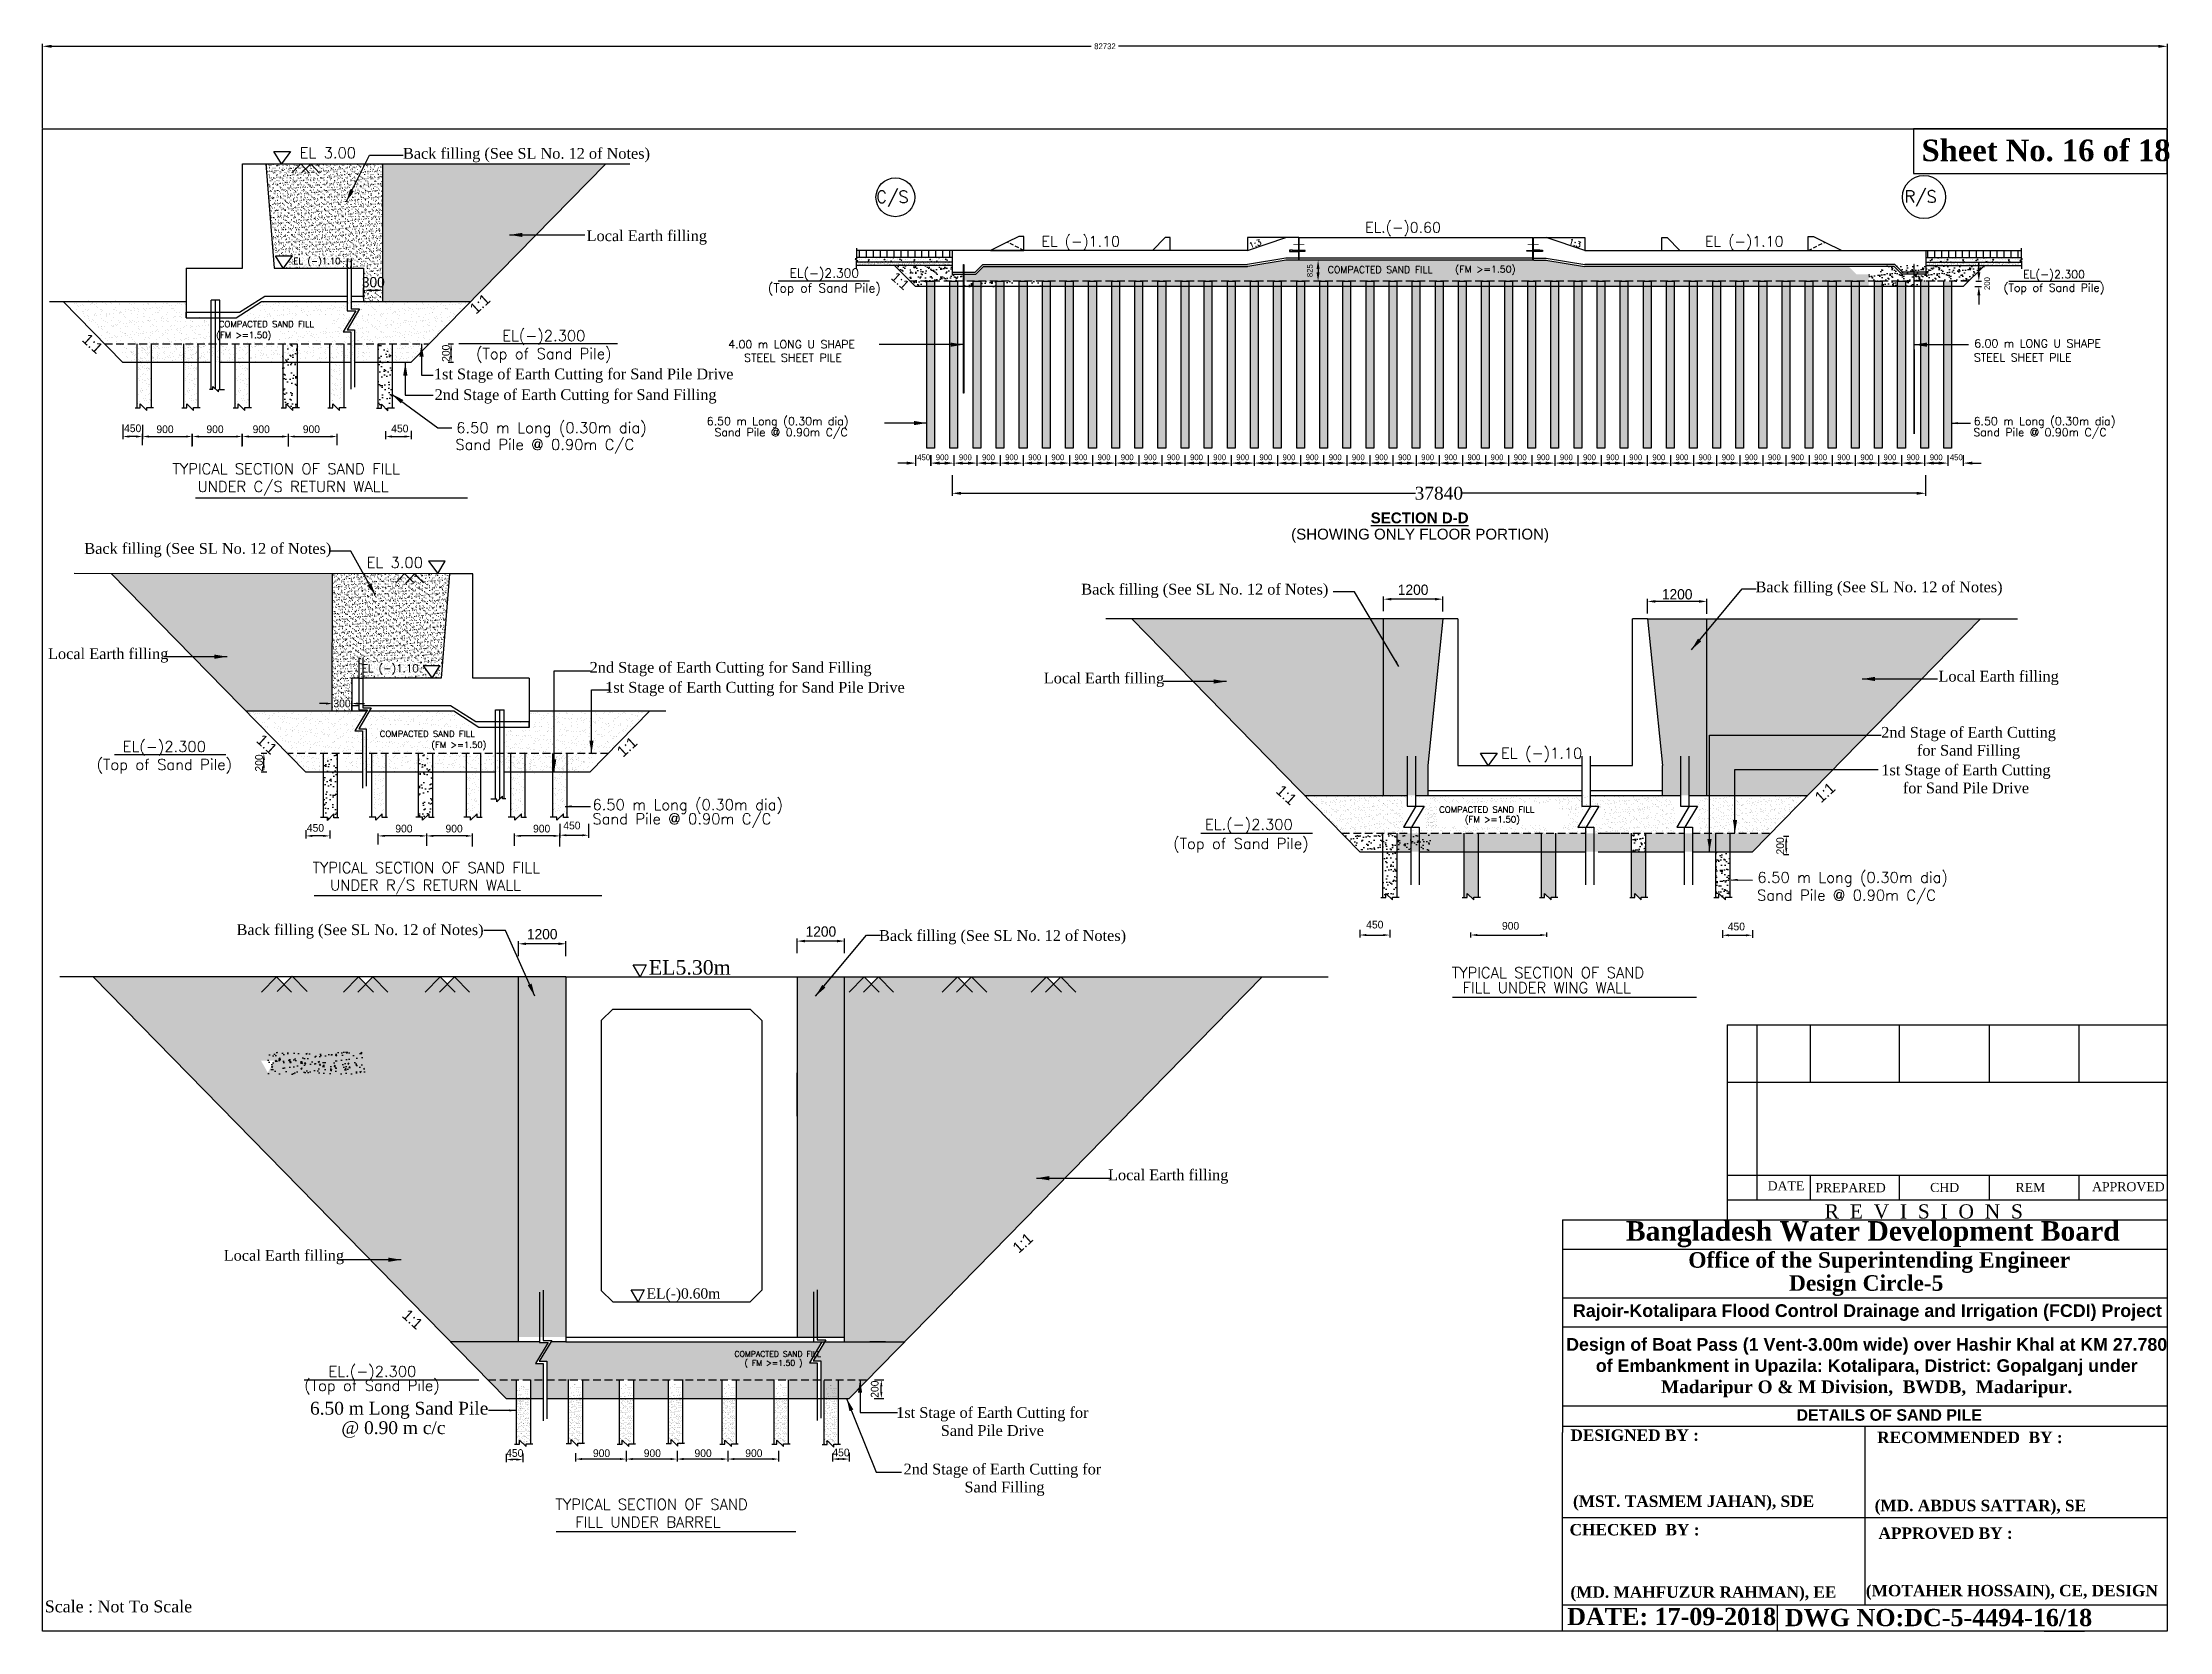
# Model space of a CAD drawing. Extents: x -1206532 to 786809, y -4288605 to 172932.
# Drawn here: x 417919 to 500734, y -4277269 to -4215402 of the extents above; entities that cross this region are included whole.
import ezdxf

# ---------------------------------------------------------------- set-up
doc = ezdxf.new("R2010")
doc.units = 0
doc.header["$LTSCALE"] = 300
doc.header["$MEASUREMENT"] = 0
doc.linetypes.add('DASHED', pattern=[0.75, 0.5, -0.25])
doc.layers.get('0').update_dxf_attribs({"linetype": 'CONTINUOUS'})
doc.layers.get('DEFPOINTS').update_dxf_attribs({"linetype": 'CONTINUOUS'})
doc.layers.add('LINE', color=7, linetype='CONTINUOUS')
doc.layers.add('Other line', color=7, linetype='CONTINUOUS', lineweight=15)
doc.layers.add('Text 20', color=7, linetype='CONTINUOUS', lineweight=15)
doc.styles.add('BIG', font='ROMANT.SHX')
doc.dimstyles.new('3', dxfattribs={"dimtxt": 225, "dimasz": 350, "dimexe": 100, "dimexo": 25, "dimgap": 9, "dimtad": 0, "dimdec": 0, "dimzin": 0, "dimdsep": 46, "dimtxsty": 'Standard', "dimcen": 0, "dimclrd": 5, "dimclre": 6, "dimclrt": 1, "dimadec": 0, "dimazin": 0, "dimtfac": 1, "dimtdec": 0, "dimtofl": 0, "dimtmove": 2, "dimatfit": 3, "dimfxl": 1, "dimtolj": 1, "dimtzin": 0, "dimarcsym": 0})
pattern_1 = [(37.5, (-145127.12, 0), (-6.299336, 192.682377), [0, -152, 0, -170, 0, -162.5]), (7.5, (-145127.12, 0), (176.97767, 282.214607), [0, -82, 0, -137, 0, -52.5]), (327.5, (-145250.12, 0), (311.414186, 0.5659054), [0, -50, 0, -180, 0, -235]), (317.5, (-145250.12, 0), (300.61266, 87.767556), [0, -25, 0, -118, 0, -135])]
pattern_2 = [(37.5, (268248.74, -3994659.73), (-10.07894, 308.2918), [0, -243.2, 0, -272, 0, -260]), (7.5, (268248.74, -3994659.73), (283.16427, 451.54337), [0, -131.2, 0, -219.2, 0, -84]), (327.5, (268051.94, -3994659.73), (498.2627, 0.90545), [0, -80, 0, -288, 0, -376]), (317.5, (268051.94, -3994659.73), (480.98026, 140.4281), [0, -40, 0, -188.8, 0, -216])]
pattern_3 = [(37.5, (-208296.67, -1238010.54), (-4.724502, 144.5117827), [0, -114, 0, -127.5, 0, -121.875]), (7.5, (-208296.67, -1238010.54), (132.733253, 211.660955), [0, -61.5, 0, -102.75, 0, -39.375]), (327.5, (-208388.92, -1238010.54), (233.5606396, 0.424429), [0, -37.5, 0, -135, 0, -176.25]), (317.5, (-208388.92, -1238010.54), (225.459495, 65.825667), [0, -18.75, 0, -88.5, 0, -101.25])]
pattern_4 = [(37.5, (-207396.67, -1238010.54), (-4.724502, 144.5117827), [0, -114, 0, -127.5, 0, -121.875]), (7.5, (-207396.67, -1238010.54), (132.733253, 211.660955), [0, -61.5, 0, -102.75, 0, -39.375]), (327.5, (-207488.92, -1238010.54), (233.5606396, 0.424429), [0, -37.5, 0, -135, 0, -176.25]), (317.5, (-207488.92, -1238010.54), (225.459495, 65.825667), [0, -18.75, 0, -88.5, 0, -101.25])]
pattern_5 = [(37.5, (-206496.67, -1238010.54), (-4.724502, 144.5117827), [0, -114, 0, -127.5, 0, -121.875]), (7.5, (-206496.67, -1238010.54), (132.733253, 211.660955), [0, -61.5, 0, -102.75, 0, -39.375]), (327.5, (-206588.92, -1238010.54), (233.5606396, 0.424429), [0, -37.5, 0, -135, 0, -176.25]), (317.5, (-206588.92, -1238010.54), (225.459495, 65.825667), [0, -18.75, 0, -88.5, 0, -101.25])]
pattern_6 = [(37.5, (-205596.67, -1238010.54), (-4.724502, 144.5117827), [0, -114, 0, -127.5, 0, -121.875]), (7.5, (-205596.67, -1238010.54), (132.733253, 211.660955), [0, -61.5, 0, -102.75, 0, -39.375]), (327.5, (-205688.92, -1238010.54), (233.5606396, 0.424429), [0, -37.5, 0, -135, 0, -176.25]), (317.5, (-205688.92, -1238010.54), (225.459495, 65.825667), [0, -18.75, 0, -88.5, 0, -101.25])]
pattern_7 = [(37.5, (-204696.67, -1238010.54), (-4.724502, 144.5117827), [0, -114, 0, -127.5, 0, -121.875]), (7.5, (-204696.67, -1238010.54), (132.733253, 211.660955), [0, -61.5, 0, -102.75, 0, -39.375]), (327.5, (-204788.92, -1238010.54), (233.5606396, 0.424429), [0, -37.5, 0, -135, 0, -176.25]), (317.5, (-204788.92, -1238010.54), (225.459495, 65.825667), [0, -18.75, 0, -88.5, 0, -101.25])]
pattern_8 = [(37.5, (-203796.67, -1238010.54), (-4.724502, 144.5117827), [0, -114, 0, -127.5, 0, -121.875]), (7.5, (-203796.67, -1238010.54), (132.733253, 211.660955), [0, -61.5, 0, -102.75, 0, -39.375]), (327.5, (-203888.92, -1238010.54), (233.5606396, 0.424429), [0, -37.5, 0, -135, 0, -176.25]), (317.5, (-203888.92, -1238010.54), (225.459495, 65.825667), [0, -18.75, 0, -88.5, 0, -101.25])]
pattern_9 = [(37.5, (-202896.67, -1238010.54), (-4.724502, 144.5117827), [0, -114, 0, -127.5, 0, -121.875]), (7.5, (-202896.67, -1238010.54), (132.733253, 211.660955), [0, -61.5, 0, -102.75, 0, -39.375]), (327.5, (-202988.92, -1238010.54), (233.5606396, 0.424429), [0, -37.5, 0, -135, 0, -176.25]), (317.5, (-202988.92, -1238010.54), (225.459495, 65.825667), [0, -18.75, 0, -88.5, 0, -101.25])]
pattern_10 = [(37.5, (-201996.67, -1238010.54), (-4.724502, 144.5117827), [0, -114, 0, -127.5, 0, -121.875]), (7.5, (-201996.67, -1238010.54), (132.733253, 211.660955), [0, -61.5, 0, -102.75, 0, -39.375]), (327.5, (-202088.92, -1238010.54), (233.5606396, 0.424429), [0, -37.5, 0, -135, 0, -176.25]), (317.5, (-202088.92, -1238010.54), (225.459495, 65.825667), [0, -18.75, 0, -88.5, 0, -101.25])]
pattern_11 = [(37.5, (-201096.67, -1238010.54), (-4.724502, 144.5117827), [0, -114, 0, -127.5, 0, -121.875]), (7.5, (-201096.67, -1238010.54), (132.733253, 211.660955), [0, -61.5, 0, -102.75, 0, -39.375]), (327.5, (-201188.92, -1238010.54), (233.5606396, 0.424429), [0, -37.5, 0, -135, 0, -176.25]), (317.5, (-201188.92, -1238010.54), (225.459495, 65.825667), [0, -18.75, 0, -88.5, 0, -101.25])]
pattern_12 = [(37.5, (-210096.67, -1238010.54), (-4.724502, 144.5117827), [0, -114, 0, -127.5, 0, -121.875]), (7.5, (-210096.67, -1238010.54), (132.733253, 211.660955), [0, -61.5, 0, -102.75, 0, -39.375]), (327.5, (-210188.92, -1238010.54), (233.5606396, 0.424429), [0, -37.5, 0, -135, 0, -176.25]), (317.5, (-210188.92, -1238010.54), (225.459495, 65.825667), [0, -18.75, 0, -88.5, 0, -101.25])]
pattern_13 = [(37.5, (-198396.67, -1238010.54), (-4.724502, 144.5117827), [0, -114, 0, -127.5, 0, -121.875]), (7.5, (-198396.67, -1238010.54), (132.733253, 211.660955), [0, -61.5, 0, -102.75, 0, -39.375]), (327.5, (-198488.92, -1238010.54), (233.5606396, 0.424429), [0, -37.5, 0, -135, 0, -176.25]), (317.5, (-198488.92, -1238010.54), (225.459495, 65.825667), [0, -18.75, 0, -88.5, 0, -101.25])]
pattern_14 = [(37.5, (-197496.67, -1238010.54), (-4.724502, 144.5117827), [0, -114, 0, -127.5, 0, -121.875]), (7.5, (-197496.67, -1238010.54), (132.733253, 211.660955), [0, -61.5, 0, -102.75, 0, -39.375]), (327.5, (-197588.92, -1238010.54), (233.5606396, 0.424429), [0, -37.5, 0, -135, 0, -176.25]), (317.5, (-197588.92, -1238010.54), (225.459495, 65.825667), [0, -18.75, 0, -88.5, 0, -101.25])]
pattern_15 = [(37.5, (-196596.67, -1238010.54), (-4.724502, 144.5117827), [0, -114, 0, -127.5, 0, -121.875]), (7.5, (-196596.67, -1238010.54), (132.733253, 211.660955), [0, -61.5, 0, -102.75, 0, -39.375]), (327.5, (-196688.92, -1238010.54), (233.5606396, 0.424429), [0, -37.5, 0, -135, 0, -176.25]), (317.5, (-196688.92, -1238010.54), (225.459495, 65.825667), [0, -18.75, 0, -88.5, 0, -101.25])]
pattern_16 = [(37.5, (-195696.67, -1238010.54), (-4.724502, 144.5117827), [0, -114, 0, -127.5, 0, -121.875]), (7.5, (-195696.67, -1238010.54), (132.733253, 211.660955), [0, -61.5, 0, -102.75, 0, -39.375]), (327.5, (-195788.92, -1238010.54), (233.5606396, 0.424429), [0, -37.5, 0, -135, 0, -176.25]), (317.5, (-195788.92, -1238010.54), (225.459495, 65.825667), [0, -18.75, 0, -88.5, 0, -101.25])]
pattern_17 = [(37.5, (-194796.67, -1238010.54), (-4.724502, 144.5117827), [0, -114, 0, -127.5, 0, -121.875]), (7.5, (-194796.67, -1238010.54), (132.733253, 211.660955), [0, -61.5, 0, -102.75, 0, -39.375]), (327.5, (-194888.92, -1238010.54), (233.5606396, 0.424429), [0, -37.5, 0, -135, 0, -176.25]), (317.5, (-194888.92, -1238010.54), (225.459495, 65.825667), [0, -18.75, 0, -88.5, 0, -101.25])]
pattern_18 = [(37.5, (-193896.67, -1238010.54), (-4.724502, 144.5117827), [0, -114, 0, -127.5, 0, -121.875]), (7.5, (-193896.67, -1238010.54), (132.733253, 211.660955), [0, -61.5, 0, -102.75, 0, -39.375]), (327.5, (-193988.92, -1238010.54), (233.5606396, 0.424429), [0, -37.5, 0, -135, 0, -176.25]), (317.5, (-193988.92, -1238010.54), (225.459495, 65.825667), [0, -18.75, 0, -88.5, 0, -101.25])]
pattern_19 = [(37.5, (-192996.67, -1238010.54), (-4.724502, 144.5117827), [0, -114, 0, -127.5, 0, -121.875]), (7.5, (-192996.67, -1238010.54), (132.733253, 211.660955), [0, -61.5, 0, -102.75, 0, -39.375]), (327.5, (-193088.92, -1238010.54), (233.5606396, 0.424429), [0, -37.5, 0, -135, 0, -176.25]), (317.5, (-193088.92, -1238010.54), (225.459495, 65.825667), [0, -18.75, 0, -88.5, 0, -101.25])]
pattern_20 = [(37.5, (-192096.67, -1238010.54), (-4.724502, 144.5117827), [0, -114, 0, -127.5, 0, -121.875]), (7.5, (-192096.67, -1238010.54), (132.733253, 211.660955), [0, -61.5, 0, -102.75, 0, -39.375]), (327.5, (-192188.92, -1238010.54), (233.5606396, 0.424429), [0, -37.5, 0, -135, 0, -176.25]), (317.5, (-192188.92, -1238010.54), (225.459495, 65.825667), [0, -18.75, 0, -88.5, 0, -101.25])]
pattern_21 = [(37.5, (-191196.67, -1238010.54), (-4.724502, 144.5117827), [0, -114, 0, -127.5, 0, -121.875]), (7.5, (-191196.67, -1238010.54), (132.733253, 211.660955), [0, -61.5, 0, -102.75, 0, -39.375]), (327.5, (-191288.92, -1238010.54), (233.5606396, 0.424429), [0, -37.5, 0, -135, 0, -176.25]), (317.5, (-191288.92, -1238010.54), (225.459495, 65.825667), [0, -18.75, 0, -88.5, 0, -101.25])]
pattern_22 = [(37.5, (-200196.67, -1238010.54), (-4.724502, 144.5117827), [0, -114, 0, -127.5, 0, -121.875]), (7.5, (-200196.67, -1238010.54), (132.733253, 211.660955), [0, -61.5, 0, -102.75, 0, -39.375]), (327.5, (-200288.92, -1238010.54), (233.5606396, 0.424429), [0, -37.5, 0, -135, 0, -176.25]), (317.5, (-200288.92, -1238010.54), (225.459495, 65.825667), [0, -18.75, 0, -88.5, 0, -101.25])]
pattern_23 = [(37.5, (-188496.67, -1238010.54), (-4.724502, 144.5117827), [0, -114, 0, -127.5, 0, -121.875]), (7.5, (-188496.67, -1238010.54), (132.733253, 211.660955), [0, -61.5, 0, -102.75, 0, -39.375]), (327.5, (-188588.92, -1238010.54), (233.5606396, 0.424429), [0, -37.5, 0, -135, 0, -176.25]), (317.5, (-188588.92, -1238010.54), (225.459495, 65.825667), [0, -18.75, 0, -88.5, 0, -101.25])]
pattern_24 = [(37.5, (-187596.67, -1238010.54), (-4.724502, 144.5117827), [0, -114, 0, -127.5, 0, -121.875]), (7.5, (-187596.67, -1238010.54), (132.733253, 211.660955), [0, -61.5, 0, -102.75, 0, -39.375]), (327.5, (-187688.92, -1238010.54), (233.5606396, 0.424429), [0, -37.5, 0, -135, 0, -176.25]), (317.5, (-187688.92, -1238010.54), (225.459495, 65.825667), [0, -18.75, 0, -88.5, 0, -101.25])]
pattern_25 = [(37.5, (-186696.67, -1238010.54), (-4.724502, 144.5117827), [0, -114, 0, -127.5, 0, -121.875]), (7.5, (-186696.67, -1238010.54), (132.733253, 211.660955), [0, -61.5, 0, -102.75, 0, -39.375]), (327.5, (-186788.92, -1238010.54), (233.5606396, 0.424429), [0, -37.5, 0, -135, 0, -176.25]), (317.5, (-186788.92, -1238010.54), (225.459495, 65.825667), [0, -18.75, 0, -88.5, 0, -101.25])]
pattern_26 = [(37.5, (-185796.67, -1238010.54), (-4.724502, 144.5117827), [0, -114, 0, -127.5, 0, -121.875]), (7.5, (-185796.67, -1238010.54), (132.733253, 211.660955), [0, -61.5, 0, -102.75, 0, -39.375]), (327.5, (-185888.92, -1238010.54), (233.5606396, 0.424429), [0, -37.5, 0, -135, 0, -176.25]), (317.5, (-185888.92, -1238010.54), (225.459495, 65.825667), [0, -18.75, 0, -88.5, 0, -101.25])]
pattern_27 = [(37.5, (-184896.67, -1238010.54), (-4.724502, 144.5117827), [0, -114, 0, -127.5, 0, -121.875]), (7.5, (-184896.67, -1238010.54), (132.733253, 211.660955), [0, -61.5, 0, -102.75, 0, -39.375]), (327.5, (-184988.92, -1238010.54), (233.5606396, 0.424429), [0, -37.5, 0, -135, 0, -176.25]), (317.5, (-184988.92, -1238010.54), (225.459495, 65.825667), [0, -18.75, 0, -88.5, 0, -101.25])]
pattern_28 = [(37.5, (-183996.67, -1238010.54), (-4.724502, 144.5117827), [0, -114, 0, -127.5, 0, -121.875]), (7.5, (-183996.67, -1238010.54), (132.733253, 211.660955), [0, -61.5, 0, -102.75, 0, -39.375]), (327.5, (-184088.92, -1238010.54), (233.5606396, 0.424429), [0, -37.5, 0, -135, 0, -176.25]), (317.5, (-184088.92, -1238010.54), (225.459495, 65.825667), [0, -18.75, 0, -88.5, 0, -101.25])]
pattern_29 = [(37.5, (-183096.67, -1238010.54), (-4.724502, 144.5117827), [0, -114, 0, -127.5, 0, -121.875]), (7.5, (-183096.67, -1238010.54), (132.733253, 211.660955), [0, -61.5, 0, -102.75, 0, -39.375]), (327.5, (-183188.92, -1238010.54), (233.5606396, 0.424429), [0, -37.5, 0, -135, 0, -176.25]), (317.5, (-183188.92, -1238010.54), (225.459495, 65.825667), [0, -18.75, 0, -88.5, 0, -101.25])]
pattern_30 = [(37.5, (-182196.67, -1238010.54), (-4.724502, 144.5117827), [0, -114, 0, -127.5, 0, -121.875]), (7.5, (-182196.67, -1238010.54), (132.733253, 211.660955), [0, -61.5, 0, -102.75, 0, -39.375]), (327.5, (-182288.92, -1238010.54), (233.5606396, 0.424429), [0, -37.5, 0, -135, 0, -176.25]), (317.5, (-182288.92, -1238010.54), (225.459495, 65.825667), [0, -18.75, 0, -88.5, 0, -101.25])]
pattern_31 = [(37.5, (-181296.67, -1238010.54), (-4.724502, 144.5117827), [0, -114, 0, -127.5, 0, -121.875]), (7.5, (-181296.67, -1238010.54), (132.733253, 211.660955), [0, -61.5, 0, -102.75, 0, -39.375]), (327.5, (-181388.92, -1238010.54), (233.5606396, 0.424429), [0, -37.5, 0, -135, 0, -176.25]), (317.5, (-181388.92, -1238010.54), (225.459495, 65.825667), [0, -18.75, 0, -88.5, 0, -101.25])]
pattern_32 = [(37.5, (-190296.67, -1238010.54), (-4.724502, 144.5117827), [0, -114, 0, -127.5, 0, -121.875]), (7.5, (-190296.67, -1238010.54), (132.733253, 211.660955), [0, -61.5, 0, -102.75, 0, -39.375]), (327.5, (-190388.92, -1238010.54), (233.5606396, 0.424429), [0, -37.5, 0, -135, 0, -176.25]), (317.5, (-190388.92, -1238010.54), (225.459495, 65.825667), [0, -18.75, 0, -88.5, 0, -101.25])]
pattern_33 = [(37.5, (-178596.67, -1238010.54), (-4.724502, 144.5117827), [0, -114, 0, -127.5, 0, -121.875]), (7.5, (-178596.67, -1238010.54), (132.733253, 211.660955), [0, -61.5, 0, -102.75, 0, -39.375]), (327.5, (-178688.92, -1238010.54), (233.5606396, 0.424429), [0, -37.5, 0, -135, 0, -176.25]), (317.5, (-178688.92, -1238010.54), (225.459495, 65.825667), [0, -18.75, 0, -88.5, 0, -101.25])]
pattern_34 = [(37.5, (-177696.67, -1238010.54), (-4.724502, 144.5117827), [0, -114, 0, -127.5, 0, -121.875]), (7.5, (-177696.67, -1238010.54), (132.733253, 211.660955), [0, -61.5, 0, -102.75, 0, -39.375]), (327.5, (-177788.92, -1238010.54), (233.5606396, 0.424429), [0, -37.5, 0, -135, 0, -176.25]), (317.5, (-177788.92, -1238010.54), (225.459495, 65.825667), [0, -18.75, 0, -88.5, 0, -101.25])]
pattern_35 = [(37.5, (-176796.67, -1238010.54), (-4.724502, 144.5117827), [0, -114, 0, -127.5, 0, -121.875]), (7.5, (-176796.67, -1238010.54), (132.733253, 211.660955), [0, -61.5, 0, -102.75, 0, -39.375]), (327.5, (-176888.92, -1238010.54), (233.5606396, 0.424429), [0, -37.5, 0, -135, 0, -176.25]), (317.5, (-176888.92, -1238010.54), (225.459495, 65.825667), [0, -18.75, 0, -88.5, 0, -101.25])]
pattern_36 = [(37.5, (-175896.67, -1238010.54), (-4.724502, 144.5117827), [0, -114, 0, -127.5, 0, -121.875]), (7.5, (-175896.67, -1238010.54), (132.733253, 211.660955), [0, -61.5, 0, -102.75, 0, -39.375]), (327.5, (-175988.92, -1238010.54), (233.5606396, 0.424429), [0, -37.5, 0, -135, 0, -176.25]), (317.5, (-175988.92, -1238010.54), (225.459495, 65.825667), [0, -18.75, 0, -88.5, 0, -101.25])]
pattern_37 = [(37.5, (-174996.67, -1238010.54), (-4.724502, 144.5117827), [0, -114, 0, -127.5, 0, -121.875]), (7.5, (-174996.67, -1238010.54), (132.733253, 211.660955), [0, -61.5, 0, -102.75, 0, -39.375]), (327.5, (-175088.92, -1238010.54), (233.5606396, 0.424429), [0, -37.5, 0, -135, 0, -176.25]), (317.5, (-175088.92, -1238010.54), (225.459495, 65.825667), [0, -18.75, 0, -88.5, 0, -101.25])]
pattern_38 = [(37.5, (-172296.67, -1238010.54), (-4.724502, 144.5117827), [0, -114, 0, -127.5, 0, -121.875]), (7.5, (-172296.67, -1238010.54), (132.733253, 211.660955), [0, -61.5, 0, -102.75, 0, -39.375]), (327.5, (-172388.92, -1238010.54), (233.5606396, 0.424429), [0, -37.5, 0, -135, 0, -176.25]), (317.5, (-172388.92, -1238010.54), (225.459495, 65.825667), [0, -18.75, 0, -88.5, 0, -101.25])]
pattern_39 = [(37.5, (-171396.67, -1238010.54), (-4.724502, 144.5117827), [0, -114, 0, -127.5, 0, -121.875]), (7.5, (-171396.67, -1238010.54), (132.733253, 211.660955), [0, -61.5, 0, -102.75, 0, -39.375]), (327.5, (-171488.92, -1238010.54), (233.5606396, 0.424429), [0, -37.5, 0, -135, 0, -176.25]), (317.5, (-171488.92, -1238010.54), (225.459495, 65.825667), [0, -18.75, 0, -88.5, 0, -101.25])]
pattern_40 = [(37.5, (-180396.67, -1238010.54), (-4.724502, 144.5117827), [0, -114, 0, -127.5, 0, -121.875]), (7.5, (-180396.67, -1238010.54), (132.733253, 211.660955), [0, -61.5, 0, -102.75, 0, -39.375]), (327.5, (-180488.92, -1238010.54), (233.5606396, 0.424429), [0, -37.5, 0, -135, 0, -176.25]), (317.5, (-180488.92, -1238010.54), (225.459495, 65.825667), [0, -18.75, 0, -88.5, 0, -101.25])]
pattern_41 = [(37.5, (-147595.84, 279.79), (-9.449004, 289.023565), [0, -228, 0, -255, 0, -243.75]), (7.5, (-147595.84, 279.8), (265.466506, 423.32191), [0, -123, 0, -205.5, 0, -78.75]), (327.5, (-147780.34, 279.79), (467.12128, 0.848858), [0, -75, 0, -270, 0, -352.5]), (317.5, (-147780.34, 279.8), (450.91899, 131.651335), [0, -37.5, 0, -177, 0, -202.5])]
pattern_42 = [(37.5, (-174096.67, -1238010.54), (-4.724502, 144.5117827), [0, -114, 0, -127.5, 0, -121.875]), (7.5, (-174096.67, -1238010.54), (132.733253, 211.660955), [0, -61.5, 0, -102.75, 0, -39.375]), (327.5, (-174188.92, -1238010.54), (233.5606396, 0.424429), [0, -37.5, 0, -135, 0, -176.25]), (317.5, (-174188.92, -1238010.54), (225.459495, 65.825667), [0, -18.75, 0, -88.5, 0, -101.25])]
pattern_43 = [(37.5, (-173196.67, -1238010.54), (-4.724502, 144.5117827), [0, -114, 0, -127.5, 0, -121.875]), (7.5, (-173196.67, -1238010.54), (132.733253, 211.660955), [0, -61.5, 0, -102.75, 0, -39.375]), (327.5, (-173288.92, -1238010.54), (233.5606396, 0.424429), [0, -37.5, 0, -135, 0, -176.25]), (317.5, (-173288.92, -1238010.54), (225.459495, 65.825667), [0, -18.75, 0, -88.5, 0, -101.25])]
pattern_44 = [(50, (0, 0), (573.808146, -50.20171), [60, -660]), (355, (0, 0), (-111.00107, 601.75371), [48, -528]), (100.4514, (47.8, -4.2), (462.807505, 551.551634), [50.99215, -560.91369]), (46.1842, (0, 160), (853.79284, -132.41521), [90, -990]), (96.6356, (71.15, 149), (747.73016, 779.2943), [76.48823, -841.3704]), (351.1842, (0, 160), (747.72956, 779.29488), [72, -792]), (21, (80, 120), (477.52564, -322.09511), [60, -660]), (326, (80, 120), (194.652266, 580.12004), [48, -528]), (71.4514, (119.8, 93.16), (672.1781, 258.0244), [50.99215, -560.91369]), (37.5, (0, 0), (9.727884, 266.315083), [0, -521.6, 0, -536, 0, -530]), (7.5, (0, 0), (210.45563, 315.52937), [0, -305.6, 0, -509.6, 0, -202]), (327.5, (-178.4, 0), (427.057949, -18.043897), [0, -200, 0, -624, 0, -828]), (317.5, (-258.4, 0), (466.548935, 80.083986), [0, -260, 0, -414.4, 0, -588])]

msp = doc.modelspace()

# ---------------------------------------------------------------- texts
at = {"linetype": 'ByBlock', "lineweight": 30, "insert": (491079.849, -4219181.158), "char_height": 840.43012, "width": 11201.61547, "attachment_point": 1}
msp.add_mtext('{\\fTimes New Roman|b1|i0|c0|p18;Sheet No. 16 of 18}', dxfattribs=at)
at = {"layer": 'LINE', "style": 'BIG'}
for s, height, p in [('EL 3.00', 420, (427929.881, -4219905.574)), ('C/S', 467.5, (450380.351, -4221642.644)), ('R/S', 467.5, (490414.188, -4221634.363)), ('EL (-)1.10', 243.2, (427687.981, -4224027.878)), ('COMPACTED SAND FILL', 267.3, (467961.177, -4224381.535)), (' (FM >=1.50)', 267.3, (472735.183, -4224359.901)), (' (FM >=1.50)', 243, (424514.006, -4226914.075)), ('COMPACTED SAND FILL', 243, (424783.601, -4226487.306)), ('4.00 m LONG U SHAPE', 312.741, (444618.319, -4227307.894)), ('STEEL SHEET PILE', 312.741, (445235.522, -4227830.737)), ('STEEL SHEET PILE', 312.741, (493118.403, -4227821.885)), ('6.00 m LONG U SHAPE', 312.741, (493133.68, -4227275.015)), ('6.50 m Long (0.30m dia)', 420, (434025.261, -4230611.625)), ('6.50 m Long (0.30m dia)', 312.741, (443782.354, -4230299.61)), ('6.50 m Long (0.30m dia)', 312.741, (493110.98, -4230299.61)), ('Sand Pile @ 0.90m C/C', 420, (433993.486, -4231263.94)), ('Sand Pile @ 0.90m C/C', 312.741, (444082.411, -4230733.427)), ('Sand Pile @ 0.90m C/C', 312.741, (493097.315, -4230733.427)), ('TYPICAL SECTION OF SAND FILL ', 420, (422977.571, -4232210.07)), ('UNDER C/S RETURN WALL', 420, (423956.748, -4232900.798)), ('EL 3.00', 420, (430535.236, -4235858.568)), ('EL (-)1.10', 294, (430351.618, -4239913.193)), ('COMPACTED SAND FILL', 243, (431046.014, -4242440.3)), (' (FM >=1.50)', 243, (432889.324, -4242867.07)), ('EL (-)1.10', 420, (474705.748, -4243283.354)), ('COMPACTED SAND FILL', 243, (472299.603, -4245387.982)), (' (FM >=1.50)', 243, (473131.588, -4245769.338)), ('TYPICAL SECTION OF SAND FILL ', 420, (428434.575, -4247740.537)), ('UNDER R/S RETURN WALL', 420, (429114.769, -4248417.101)), ('TYPICAL SECTION OF SAND ', 420, (472790.015, -4251825.785)), (' FILL UNDER WING WALL', 420, (472921.615, -4252412.864)), ('COMPACTED SAND FILL', 221.13, (444857.425, -4266575.085)), (' ( FM >=1.50 )', 221.13, (445102.103, -4266922.242)), ('TYPICAL SECTION OF SAND ', 420, (437890.487, -4272530.711)), (' FILL UNDER BARREL', 420, (438375.632, -4273221.438))]:
    msp.add_text(s, height=height, dxfattribs=at).set_placement(p)
at = {"layer": 'LINE'}
for height, rotation, p in [(380.16, 317.73177998, (450925.233, -4224589.216)), (432, 42.26822002, (434796.913, -4226004.508)), (432, 317.73177998, (419427.32, -4227012.687)), (432, 317.73177997, (426213.145, -4242617.677)), (432, 42.26822003, (440523.625, -4243252.447)), (432, 317.73177998, (465910.967, -4244586.971)), (432, 42.26822002, (487170.314, -4245031.643)), (432, 42.26822002, (455930.957, -4262570.223)), (432, 317.73177998, (431885.43, -4265004.094))]:
    msp.add_text('1:1', height=height, rotation=rotation, dxfattribs=at).set_placement(p)
at = {"layer": 'LINE', "lineweight": 30, "style": 'BIG'}
for s, p in [('6.50 m Long (0.30m dia)', (439331.905, -4245288.302)), ('Sand Pile @ 0.90m C/C', (439329.178, -4245839.956)), ('EL.(-)2.300 ', (463178.046, -4246058.321)), ('(Top of Sand Pile)', (461941.718, -4246802.145)), ('Sand Pile @ 0.90m C/C', (484676.109, -4248811.155)), ('6.50 m Long (0.30m dia)', (484688.531, -4248119.406)), ('(Top of Sand Pile)', (428107.3, -4267903.232)), ('EL.(-)2.300', (429052.5, -4267354.232))]:
    msp.add_text(s, height=420, dxfattribs=at).set_placement(p)
at = {"layer": 'LINE', "style": 'BIG'}
for s, insert, char_height, width, attachment_point in [('{\\fTimes New Roman|b0|i0|c0|p18;Back filling (See SL No. 12 of Notes)}', (436761.351, -4220065.854), 420, 33750.0372, 8), ('{\\fTimes New Roman|b0|i0|c0|p18;Local Earth filling }', (441445.819, -4223273.244), 420, 33750.0372, 8), ('{\\H1.455x;EL(-)2.300\\P\\H0.9999x;(Top of Sand Pile)}', (448361.703, -4225253.508), 240.57, 26247.06672, 8), ('EL(-)2.300\\P(Top of Sand Pile)', (496239.546, -4225208.132), 312.741, 26247.06672, 8), ('EL(-)2.300\\P(Top of Sand Pile)', (437435.626, -4227866.881), 420, 33750.0372, 8), ('{\\fTimes New Roman|b0|i0|c0|p18;1st Stage of Earth Cutting for Sand Pile Drive}', (438989.689, -4228654.673), 420, 33750.0372, 8), ('{\\fTimes New Roman|b0|i0|c0|p18;2nd Stage of Earth Cutting for Sand Filling}', (438674.103, -4229459.92), 420, 33750.0372, 8), ('\\A1;{\\fArial|b0|i0|c0|p34;(SHOWING ONLY FLOOR PORTION)}', (471555.169, -4234878.692), 420, 33750.0372, 8), ('\\A1;{\\fArial|b1|i0|c0|p34;\\LSECTION D-D }', (471539.313, -4234126.415), 420, 33750.0372, 8), ('{\\fTimes New Roman|b0|i0|c0|p18;Back filling (See SL No. 12 of Notes)}', (430282.506, -4250292.321), 420, 33750.0372, 8), ('{\\fTimes New Roman|b0|i0|c0|p18;EL5.30m}', (441525.812, -4251131.146), 562.5, 2398.89087, 1), ('{\\fTimes New Roman|b0|i0|c0|p18;Scale : Not To Scale}', (420875.016, -4276535.896), 462, 28519.6247, 8)]:
    msp.add_mtext(s, dxfattribs=dict(at, insert=insert, char_height=char_height, width=width, attachment_point=attachment_point))
at = {"layer": 'LINE', "lineweight": 30, "width": 33750.0372, "attachment_point": 8, "style": 'BIG'}
for s, insert, char_height in [('{\\fTimes New Roman|b0|i0|c0|p18;Back filling (See SL No. 12 of Notes)}', (424355.841, -4235448.28), 420), ('{\\fTimes New Roman|b0|i0|c0|p18;Back filling (See SL No. 12 of Notes)}', (463173.089, -4237034.591), 420), ('{\\fTimes New Roman|b0|i0|c0|p18;Back filling (See SL No. 12 of Notes)}', (489425.65, -4236947.327), 420), ('{\\fTimes New Roman|b0|i0|c0|p18;Local Earth filling }', (420475.144, -4239546.412), 420), ('{\\fTimes New Roman|b0|i0|c0|p18;2nd Stage of Earth Cutting for Sand Filling}', (444709.877, -4240077.849), 420), ('{\\fTimes New Roman|b0|i0|c0|p18;Local Earth filling }', (459246.692, -4240494.043), 420), ('{\\fTimes New Roman|b0|i0|c0|p18;Local Earth filling }', (494082.457, -4240422.747), 420), ('{\\fTimes New Roman|b0|i0|c0|p18;1st Stage of Earth Cutting for Sand Pile Drive}', (445658.484, -4240854.062), 420), ('EL(-)2.300\\P(Top of Sand Pile)', (422660.328, -4243864.38), 420), ('{\\fTimes New Roman|b0|i0|c0|p18;2nd Stage of Earth Cutting \\Pfor Sand Filling}', (492911.478, -4243307.65), 420), ('{\\fTimes New Roman|b0|i0|c0|p18;1st Stage of Earth Cutting \\Pfor Sand Pile Drive}', (492809.214, -4244641.455), 420), ('{\\fTimes New Roman|b0|i0|c0|p18;Back filling (See SL No. 12 of Notes)}', (455298.834, -4250519.59), 420), ('{\\fTimes New Roman|b0|i0|c0|p18;Local Earth filling }', (461748.845, -4259839.363), 420), ('{\\fTimes New Roman|b0|i0|c0|p18;Local Earth filling }', (427316.263, -4262972.958), 420), ('{\\fTimes New Roman|b0|i0|c0|p18;6.50 m Long Sand Pile}', (431804.808, -4268992.418), 500), ('{\\fTimes New Roman|b0|i0|c0|p18;@ 0.90 m c/c}', (431579.579, -4269729.733), 500), ('{\\fTimes New Roman|b0|i0|c0|p18;1st Stage of Earth Cutting for \\PSand Pile Drive}', (454901.753, -4269661.399), 420), ('{\\fTimes New Roman|b0|i0|c0|p18;2nd Stage of Earth Cutting for\\P Sand Filling}', (455293.61, -4271994.563), 420)]:
    msp.add_mtext(s, dxfattribs=dict(at, insert=insert, char_height=char_height))
at = {"layer": 'LINE', "lineweight": 25, "attachment_point": 1}
for s, insert, char_height in [('{\\fTimes New Roman|b0|i0|c0|p18;DATE }', (485088.143, -4259741.998), 354.56612), ('{\\fTimes New Roman|b0|i0|c0|p18;PREPARED\\fTimes New Roman|b1|i0|c0|p18; }', (486948.991, -4259811.671), 354.56612), ('{\\fTimes New Roman|b0|i0|c0|p18;CHD}', (491415.372, -4259804.216), 354.56612), ('{\\fTimes New Roman|b0|i0|c0|p18; REM }', (494605.034, -4259804.216), 354.56612), ('{\\fTimes New Roman|b0|i0|c0|p18;APPROVED}', (497719.467, -4259773.739), 354.56612), ('{\\fTimes New Roman|b0|i0|c0|p18;R  E  V  I  S  I  O  N  S}', (487309.812, -4260637.03), 554.00957), ('{\\fTimes New Roman|b1|i0|c0|p18;DESIGNED BY :}', (477409.704, -4269403.366), 444.8565), ('{\\fTimes New Roman|b1|i0|c0|p18;RECOMMENDED  BY :}', (489351.034, -4269490.249), 444.8565), ('{\\fTimes New Roman|b1|i0|c0|p18;\\C0;(MST. TASMEM JAHAN), SDE}', (477509.977, -4271974.289), 444.8565), ('{\\fTimes New Roman|b1|i0|c0|p18;\\C0;(MD. ABDUS SATTAR), SE}', (489255.474, -4272141.913), 444.8565), ('{\\fTimes New Roman|b1|i0|c0|p18;CHECKED  BY :}', (477376.219, -4273084.782), 444.8565), ('{\\fTimes New Roman|b1|i0|c0|p18;APPROVED BY :}', (489402.62, -4273219.151), 444.8565), ('{\\fTimes New Roman|b1|i0|c0|p18;\\C0;(MD. MAHFUZUR RAHMAN), EE}', (477408.313, -4275513.823), 444.8565), ('{\\fTimes New Roman|b1|i0|c0|p18;\\C0;(MOTAHER HOSSAIN), CE, DESIGN}', (488913.441, -4275455.277), 444.8565), ('{\\fTimes New Roman|b1|i0|c0|p18;DATE: 17-09-2018}', (477282.314, -4276350.148), 670.87312), ('{\\fTimes New Roman|b1|i0|c0|p18; DWG NO:DC-5-4494-16/18}', (485508.842, -4276392.488), 670.87312)]:
    msp.add_mtext(s, dxfattribs=dict(at, insert=insert, char_height=char_height))
at = {"layer": 'LINE', "lineweight": 25, "attachment_point": 8}
for s, insert, char_height, width in [('{\\fTimes New Roman|b1|i0|c0|p18;Bangladesh Water Development Board}', (489181.275, -4262312.156), 762.4989, 30494.10151), ('{\\fTimes New Roman|b1|i0|c0|p18;Office of the Superintending Engineer}', (489433.355, -4263309.7), 604.79785, 24187.27068), ('{\\fTimes New Roman|b1|i0|c0|p18;Design Circle-5}', (488924.372, -4264207.306), 604.79785, 24187.27068), ('{\\fArial|b1|i0|c0|p34;Rajoir-Kotalipara Flood Control Drainage and Irrigation (FCDI) Project}', (488972.922, -4265178.071), 496.584, 29651.15085), ('\\pt0.005559;{\\fArial|b1|i0|c0|p34;Design of Boat Pass (1 Vent-3.00m wide) over Hashir Khal at KM 27.780 of Embankment in Upazila: Kotalipara, District: Gopalganj under \\P\\ptz;\\fTimes New Roman|b1|i0|c0|p18;Madaripur O & M Division,  BWDB,  Madaripur.}', (488944.642, -4268150.848), 495, 23462.48782), ('{\\fArial|b1|i0|c0|p34;DETAILS OF SAND PILE\\P\\fTimes New Roman|b1|i0|c0|p18;  }', (489822.979, -4269817.364), 447.66339, 22603.49713)]:
    msp.add_mtext(s, dxfattribs=dict(at, insert=insert, char_height=char_height, width=width))
at = {"layer": 'LINE', "insert": (441437.976, -4263908.768), "char_height": 400, "width": 4181.1469, "attachment_point": 1}
msp.add_mtext('{\\fTimes New Roman|b0|i0|c0|p18;EL(-)0.60m}', dxfattribs=at)
at = {"layer": 'Text 20', "style": 'BIG'}
for s, p in [('EL.(-)0.60', (469416.539, -4222803.304)), ('EL (-)1.10', (456813.874, -4223345.928)), ('EL (-)1.10', (482650.946, -4223345.928))]:
    msp.add_text(s, height=405, dxfattribs=at).set_placement(p)
at = {"layer": 'Text 20', "color": 7, "style": 'BIG'}
for rotation, p in [(18.54421433, (464941.753, -4223422.228)), (341.45578567, (477321.123, -4223241.629))]:
    msp.add_text('1:3', height=225, rotation=rotation, dxfattribs=at).set_placement(p)

# ---------------------------------------------------------------- blocks, each defined once
blk = doc.blocks.new('*D510')
at = {"layer": 'DEFPOINTS', "color": 0, "lineweight": 30}
for p in [(500651, -4215549), (417919, -4218757), (500651, -4218757)]:
    blk.add_point(p, dxfattribs=at)
at = {"layer": 'LINE', "color": 6, "lineweight": -2}
for p, q in [((417919, -4218732), (417919, -4215449)), ((500651, -4218732), (500651, -4215449))]:
    blk.add_line(p, q, dxfattribs=at)
at = {"layer": 'LINE', "color": 5, "lineweight": -2}
for p, q in [((418269, -4215549), (458751, -4215549)), ((500301, -4215549), (459819, -4215549))]:
    blk.add_line(p, q, dxfattribs=at)
at = {"layer": 'LINE', "color": 5, "lineweight": 30}
for points in [[(418269, -4215491), (418269, -4215608), (417919, -4215549)], [(500301, -4215491), (500301, -4215608), (500651, -4215549)]]:
    blk.add_solid(points, dxfattribs=at)
at = {"layer": 'LINE', "color": 1, "lineweight": 30, "insert": (459285, -4215549), "char_height": 225, "attachment_point": 5}
blk.add_mtext('\\A1;82732', dxfattribs=at)
blk = doc.blocks.new('*D511')
at = {"layer": 'DEFPOINTS', "color": 0, "lineweight": 30}
for p in [(431277, -4230511), (432270, -4230495), (432270, -4230743)]:
    blk.add_point(p, dxfattribs=at)
at = {"layer": 'LINE', "color": 0, "lineweight": -2}
for p, q in [((431277, -4230536), (431277, -4230843)), ((431527, -4230743), (432020, -4230743)), ((432270, -4230520), (432270, -4230843))]:
    blk.add_line(p, q, dxfattribs=at)
at = {"layer": 'LINE', "color": 0, "lineweight": 30}
for points in [[(431527, -4230701), (431527, -4230784), (431277, -4230743)], [(432020, -4230701), (432020, -4230784), (432270, -4230743)]]:
    blk.add_solid(points, dxfattribs=at)
at = {"layer": 'LINE', "color": 0, "insert": (431831, -4230432), "char_height": 300, "attachment_point": 5}
blk.add_mtext('\\A1;450', dxfattribs=at)
blk = doc.blocks.new('*D512')
at = {"layer": 'DEFPOINTS', "color": 0, "lineweight": 30}
for p in [(427495, -4230743), (425703, -4231124), (427495, -4231157)]:
    blk.add_point(p, dxfattribs=at)
at = {"layer": 'LINE', "color": 0, "lineweight": -2}
for p, q in [((425703, -4231099), (425703, -4230643)), ((425953, -4230743), (427245, -4230743)), ((427495, -4231132), (427495, -4230643))]:
    blk.add_line(p, q, dxfattribs=at)
at = {"layer": 'LINE', "color": 0, "lineweight": 30}
for points in [[(425953, -4230701), (425953, -4230784), (425703, -4230743)], [(427245, -4230701), (427245, -4230784), (427495, -4230743)]]:
    blk.add_solid(points, dxfattribs=at)
at = {"layer": 'LINE', "color": 0, "insert": (426434, -4230461), "char_height": 300, "attachment_point": 5}
blk.add_mtext('\\A1;900', dxfattribs=at)
blk = doc.blocks.new('*D513')
at = {"layer": 'DEFPOINTS', "color": 0, "lineweight": 30}
for p in [(433688, -4227132), (433826, -4227132), (433688, -4227852)]:
    blk.add_point(p, dxfattribs=at)
at = {"layer": 'LINE', "color": 0, "lineweight": -2}
for p, q in [((433713, -4227132), (433926, -4227132)), ((433826, -4227602), (433826, -4227382)), ((433713, -4227852), (433926, -4227852))]:
    blk.add_line(p, q, dxfattribs=at)
at = {"layer": 'LINE', "color": 0, "lineweight": 30}
for points in [[(433784, -4227382), (433867, -4227382), (433826, -4227132)], [(433784, -4227602), (433867, -4227602), (433826, -4227852)]]:
    blk.add_solid(points, dxfattribs=at)
at = {"layer": 'LINE', "color": 0, "insert": (433624, -4227500), "char_height": 300, "attachment_point": 5, "rotation": 90}
blk.add_mtext('\\A1;200', dxfattribs=at)
blk = doc.blocks.new('*D514')
at = {"layer": 'DEFPOINTS', "color": 0, "lineweight": 30}
for p in [(429388, -4230743), (427502, -4231003), (429388, -4231098)]:
    blk.add_point(p, dxfattribs=at)
at = {"layer": 'LINE', "color": 0, "lineweight": -2}
for p, q in [((427502, -4230978), (427502, -4230643)), ((427752, -4230743), (429138, -4230743)), ((429388, -4231073), (429388, -4230643))]:
    blk.add_line(p, q, dxfattribs=at)
at = {"layer": 'LINE', "color": 0, "lineweight": 30}
for points in [[(427752, -4230701), (427752, -4230784), (427502, -4230743)], [(429138, -4230701), (429138, -4230784), (429388, -4230743)]]:
    blk.add_solid(points, dxfattribs=at)
at = {"layer": 'LINE', "color": 0, "insert": (428387, -4230460), "char_height": 300, "attachment_point": 5}
blk.add_mtext('\\A1;900', dxfattribs=at)
blk = doc.blocks.new('*D133')
at = {"layer": 'DEFPOINTS', "color": 0, "lineweight": 30}
for p in [(421049, -4230253), (421049, -4230743), (421809, -4230268)]:
    blk.add_point(p, dxfattribs=at)
at = {"layer": 'LINE', "color": 0, "lineweight": -2}
for p, q in [((421049, -4230278), (421049, -4230843)), ((421559, -4230743), (421299, -4230743)), ((421809, -4230293), (421809, -4230843))]:
    blk.add_line(p, q, dxfattribs=at)
at = {"layer": 'LINE', "color": 0, "lineweight": 30}
for points in [[(421299, -4230701), (421299, -4230784), (421049, -4230743)], [(421559, -4230701), (421559, -4230784), (421809, -4230743)]]:
    blk.add_solid(points, dxfattribs=at)
at = {"layer": 'LINE', "color": 0, "insert": (421429, -4230423), "char_height": 300, "attachment_point": 5}
blk.add_mtext('\\A1;450', dxfattribs=at)
blk = doc.blocks.new('*D134')
at = {"layer": 'DEFPOINTS', "color": 0, "lineweight": 30}
for p in [(431175, -4225048), (430421, -4225377), (431175, -4225376)]:
    blk.add_point(p, dxfattribs=at)
at = {"layer": 'LINE', "color": 0, "lineweight": -2}
for p, q in [((430421, -4225352), (430421, -4224948)), ((430721, -4225048), (430875, -4225048)), ((431175, -4225351), (431175, -4224948))]:
    blk.add_line(p, q, dxfattribs=at)
at = {"layer": 'LINE', "color": 0, "lineweight": 30}
for points in [[(430721, -4224998), (430721, -4225098), (430421, -4225048)], [(430875, -4224998), (430875, -4225098), (431175, -4225048)]]:
    blk.add_solid(points, dxfattribs=at)
at = {"layer": 'LINE', "color": 0, "insert": (430798, -4224735), "char_height": 400, "attachment_point": 5}
blk.add_mtext('\\A1;300', dxfattribs=at)
blk = doc.blocks.new('*D135')
at = {"layer": 'DEFPOINTS', "color": 0, "lineweight": 30}
for p in [(469213, -4249930), (470373, -4249930), (470373, -4250153)]:
    blk.add_point(p, dxfattribs=at)
at = {"layer": 'LINE', "color": 0, "lineweight": -2}
for p, q in [((469213, -4249955), (469213, -4250253)), ((470373, -4249955), (470373, -4250253)), ((469463, -4250153), (470123, -4250153))]:
    blk.add_line(p, q, dxfattribs=at)
at = {"layer": 'LINE', "color": 0, "lineweight": 30}
for points in [[(469463, -4250111), (469463, -4250194), (469213, -4250153)], [(470123, -4250111), (470123, -4250194), (470373, -4250153)]]:
    blk.add_solid(points, dxfattribs=at)
at = {"layer": 'LINE', "color": 0, "insert": (469793, -4249748), "char_height": 300, "attachment_point": 5}
blk.add_mtext('\\A1;450', dxfattribs=at)
blk = doc.blocks.new('*D136')
at = {"layer": 'DEFPOINTS', "color": 0, "lineweight": 30}
for p in [(483333, -4249939), (484493, -4249939), (484493, -4250162)]:
    blk.add_point(p, dxfattribs=at)
at = {"layer": 'LINE', "color": 0, "lineweight": -2}
for p, q in [((483333, -4249964), (483333, -4250262)), ((484493, -4249964), (484493, -4250262)), ((483583, -4250162), (484243, -4250162))]:
    blk.add_line(p, q, dxfattribs=at)
at = {"layer": 'LINE', "color": 0, "lineweight": 30}
for points in [[(483583, -4250120), (483583, -4250204), (483333, -4250162)], [(484243, -4250120), (484243, -4250204), (484493, -4250162)]]:
    blk.add_solid(points, dxfattribs=at)
at = {"layer": 'LINE', "color": 0, "insert": (483870, -4249824), "char_height": 300, "attachment_point": 5}
blk.add_mtext('\\A1;450', dxfattribs=at)
blk = doc.blocks.new('*D137')
at = {"layer": 'DEFPOINTS', "color": 0, "lineweight": 30}
for p in [(473532, -4250271), (476494, -4250153), (476494, -4250251)]:
    blk.add_point(p, dxfattribs=at)
at = {"layer": 'LINE', "color": 0, "lineweight": -2}
for p, q in [((473532, -4250246), (473532, -4250053)), ((473782, -4250153), (476244, -4250153)), ((476494, -4250226), (476494, -4250053))]:
    blk.add_line(p, q, dxfattribs=at)
at = {"layer": 'LINE', "color": 0, "lineweight": 30}
for points in [[(473782, -4250111), (473782, -4250194), (473532, -4250153)], [(476244, -4250111), (476244, -4250194), (476494, -4250153)]]:
    blk.add_solid(points, dxfattribs=at)
at = {"layer": 'LINE', "color": 0, "insert": (475079, -4249797), "char_height": 300, "attachment_point": 5}
blk.add_mtext('\\A1;900', dxfattribs=at)
blk = doc.blocks.new('*D138')
at = {"layer": 'DEFPOINTS', "color": 0, "lineweight": 30}
for p in [(485675, -4246299), (485813, -4246299), (485675, -4247019)]:
    blk.add_point(p, dxfattribs=at)
at = {"layer": 'LINE', "color": 0, "lineweight": -2}
for p, q in [((485700, -4246299), (485913, -4246299)), ((485813, -4246769), (485813, -4246549)), ((485700, -4247019), (485913, -4247019))]:
    blk.add_line(p, q, dxfattribs=at)
at = {"layer": 'LINE', "color": 0, "lineweight": 30}
for points in [[(485771, -4246549), (485855, -4246549), (485813, -4246299)], [(485771, -4246769), (485855, -4246769), (485813, -4247019)]]:
    blk.add_solid(points, dxfattribs=at)
at = {"layer": 'LINE', "color": 0, "insert": (485578, -4246680), "char_height": 300, "attachment_point": 5, "rotation": 90}
blk.add_mtext('\\A1;200', dxfattribs=at)
blk = doc.blocks.new('*D139')
at = {"layer": 'DEFPOINTS', "color": 0, "lineweight": 30}
for p in [(428169, -4246045), (428169, -4246293), (429100, -4246061)]:
    blk.add_point(p, dxfattribs=at)
at = {"layer": 'LINE', "color": 0, "lineweight": -2}
for p, q in [((428169, -4246070), (428169, -4246393)), ((428850, -4246293), (428419, -4246293)), ((429100, -4246086), (429100, -4246393))]:
    blk.add_line(p, q, dxfattribs=at)
at = {"layer": 'LINE', "color": 0, "lineweight": 30}
for points in [[(428419, -4246251), (428419, -4246334), (428169, -4246293)], [(428850, -4246251), (428850, -4246334), (429100, -4246293)]]:
    blk.add_solid(points, dxfattribs=at)
at = {"layer": 'LINE', "color": 0, "insert": (428546, -4245982), "char_height": 300, "attachment_point": 5}
blk.add_mtext('\\A1;450', dxfattribs=at)
blk = doc.blocks.new('*D140')
at = {"layer": 'DEFPOINTS', "color": 0, "lineweight": 30}
for p in [(432882, -4246293), (432882, -4246707), (434658, -4246731)]:
    blk.add_point(p, dxfattribs=at)
at = {"layer": 'LINE', "color": 0, "lineweight": -2}
for p, q in [((432882, -4246682), (432882, -4246193)), ((434408, -4246293), (433132, -4246293)), ((434658, -4246706), (434658, -4246193))]:
    blk.add_line(p, q, dxfattribs=at)
at = {"layer": 'LINE', "color": 0, "lineweight": 30}
for points in [[(433132, -4246251), (433132, -4246334), (432882, -4246293)], [(434408, -4246251), (434408, -4246334), (434658, -4246293)]]:
    blk.add_solid(points, dxfattribs=at)
at = {"layer": 'LINE', "color": 0, "insert": (433944, -4246011), "char_height": 300, "attachment_point": 5}
blk.add_mtext('\\A1;900', dxfattribs=at)
blk = doc.blocks.new('*D141')
at = {"layer": 'DEFPOINTS', "color": 0, "lineweight": 30}
for p in [(426536, -4243085), (426675, -4243085), (426675, -4243805)]:
    blk.add_point(p, dxfattribs=at)
at = {"layer": 'LINE', "color": 0, "lineweight": -2}
for p, q in [((426650, -4243085), (426436, -4243085)), ((426536, -4243555), (426536, -4243335)), ((426650, -4243805), (426436, -4243805))]:
    blk.add_line(p, q, dxfattribs=at)
at = {"layer": 'LINE', "color": 0, "lineweight": 30}
for points in [[(426495, -4243335), (426578, -4243335), (426536, -4243085)], [(426495, -4243555), (426578, -4243555), (426536, -4243805)]]:
    blk.add_solid(points, dxfattribs=at)
at = {"layer": 'LINE', "color": 0, "insert": (426349, -4243453), "char_height": 300, "attachment_point": 5, "rotation": 90}
blk.add_mtext('\\A1;200', dxfattribs=at)
blk = doc.blocks.new('*D142')
at = {"layer": 'DEFPOINTS', "color": 0, "lineweight": 30}
for p in [(430990, -4246293), (430990, -4246648), (432876, -4246553)]:
    blk.add_point(p, dxfattribs=at)
at = {"layer": 'LINE', "color": 0, "lineweight": -2}
for p, q in [((430990, -4246623), (430990, -4246193)), ((432626, -4246293), (431240, -4246293)), ((432876, -4246528), (432876, -4246193))]:
    blk.add_line(p, q, dxfattribs=at)
at = {"layer": 'LINE', "color": 0, "lineweight": 30}
for points in [[(431240, -4246251), (431240, -4246334), (430990, -4246293)], [(432626, -4246251), (432626, -4246334), (432876, -4246293)]]:
    blk.add_solid(points, dxfattribs=at)
at = {"layer": 'LINE', "color": 0, "insert": (431990, -4246010), "char_height": 300, "attachment_point": 5}
blk.add_mtext('\\A1;900', dxfattribs=at)
blk = doc.blocks.new('*D143')
at = {"layer": 'DEFPOINTS', "color": 0, "lineweight": 30}
for p in [(438067, -4245799), (439182, -4245799), (439182, -4246267)]:
    blk.add_point(p, dxfattribs=at)
at = {"layer": 'LINE', "color": 0, "lineweight": -2}
for p, q in [((438067, -4245824), (438067, -4246367)), ((439182, -4245824), (439182, -4246367)), ((438317, -4246267), (438932, -4246267))]:
    blk.add_line(p, q, dxfattribs=at)
at = {"layer": 'LINE', "color": 0, "lineweight": 30}
for points in [[(438317, -4246226), (438317, -4246309), (438067, -4246267)], [(438932, -4246226), (438932, -4246309), (439182, -4246267)]]:
    blk.add_solid(points, dxfattribs=at)
at = {"layer": 'LINE', "color": 0, "insert": (438531, -4245890), "char_height": 300, "attachment_point": 5}
blk.add_mtext('\\A1;450', dxfattribs=at)
blk = doc.blocks.new('*D144')
at = {"layer": 'DEFPOINTS', "color": 0, "lineweight": 30}
for p in [(429202, -4241468), (429956, -4241139), (429956, -4241467)]:
    blk.add_point(p, dxfattribs=at)
at = {"layer": 'LINE', "color": 0, "lineweight": -2}
for p, q in [((428952, -4241139), (428702, -4241139)), ((429202, -4241443), (429202, -4241039)), ((429956, -4241442), (429956, -4241039)), ((430206, -4241139), (430456, -4241139))]:
    blk.add_line(p, q, dxfattribs=at)
at = {"layer": 'LINE', "color": 0, "lineweight": 30}
for points in [[(428952, -4241098), (428952, -4241181), (429202, -4241139)], [(430206, -4241098), (430206, -4241181), (429956, -4241139)]]:
    blk.add_solid(points, dxfattribs=at)
at = {"layer": 'LINE', "color": 0, "insert": (429579, -4241139), "char_height": 300, "attachment_point": 5}
blk.add_mtext('\\A1;300', dxfattribs=at)
blk = doc.blocks.new('*D145')
at = {"layer": 'DEFPOINTS', "color": 0, "lineweight": 30}
for p in [(470132, -4237075), (470132, -4237566), (472437, -4237578)]:
    blk.add_point(p, dxfattribs=at)
at = {"layer": 'LINE', "color": 0, "lineweight": -2}
for p, q in [((470132, -4237541), (470132, -4236975)), ((472137, -4237075), (470432, -4237075)), ((472437, -4237553), (472437, -4236975))]:
    blk.add_line(p, q, dxfattribs=at)
at = {"layer": 'LINE', "color": 0, "lineweight": 30}
for points in [[(470432, -4237025), (470432, -4237125), (470132, -4237075)], [(472137, -4237025), (472137, -4237125), (472437, -4237075)]]:
    blk.add_solid(points, dxfattribs=at)
at = {"layer": 'LINE', "color": 0, "insert": (471284, -4236711), "char_height": 400, "attachment_point": 5}
blk.add_mtext('\\A1;1200', dxfattribs=at)
blk = doc.blocks.new('*D146')
at = {"layer": 'DEFPOINTS', "color": 0, "lineweight": 30}
for p in [(480413, -4237163), (480413, -4237654), (482718, -4237665)]:
    blk.add_point(p, dxfattribs=at)
at = {"layer": 'LINE', "color": 0, "lineweight": -2}
for p, q in [((480413, -4237629), (480413, -4237063)), ((482418, -4237163), (480713, -4237163)), ((482718, -4237640), (482718, -4237063))]:
    blk.add_line(p, q, dxfattribs=at)
at = {"layer": 'LINE', "color": 0, "lineweight": 30}
for points in [[(480713, -4237113), (480713, -4237213), (480413, -4237163)], [(482418, -4237113), (482418, -4237213), (482718, -4237163)]]:
    blk.add_solid(points, dxfattribs=at)
at = {"layer": 'LINE', "color": 0, "insert": (481565, -4236887), "char_height": 400, "attachment_point": 5}
blk.add_mtext('\\A1;1200', dxfattribs=at)
blk = doc.blocks.new('*D147')
at = {"layer": 'DEFPOINTS', "color": 0, "lineweight": 30}
for p in [(435974, -4270329), (435974, -4270576), (436618, -4270310)]:
    blk.add_point(p, dxfattribs=at)
at = {"layer": 'LINE', "color": 0, "lineweight": -2}
for p, q in [((435974, -4270354), (435974, -4270676)), ((436368, -4270576), (436224, -4270576)), ((436618, -4270335), (436618, -4270676))]:
    blk.add_line(p, q, dxfattribs=at)
at = {"layer": 'LINE', "color": 0, "lineweight": 30}
for points in [[(436224, -4270535), (436224, -4270618), (435974, -4270576)], [(436368, -4270535), (436368, -4270618), (436618, -4270576)]]:
    blk.add_solid(points, dxfattribs=at)
at = {"layer": 'LINE', "color": 0, "insert": (436306, -4270323), "char_height": 300, "attachment_point": 5}
blk.add_mtext('\\A1;450', dxfattribs=at)
blk = doc.blocks.new('*D148')
at = {"layer": 'DEFPOINTS', "color": 0, "lineweight": 30}
for p in [(448677, -4270309), (448677, -4270556), (449321, -4270290)]:
    blk.add_point(p, dxfattribs=at)
at = {"layer": 'LINE', "color": 0, "lineweight": -2}
for p, q in [((448677, -4270334), (448677, -4270656)), ((449071, -4270556), (448927, -4270556)), ((449321, -4270315), (449321, -4270656))]:
    blk.add_line(p, q, dxfattribs=at)
at = {"layer": 'LINE', "color": 0, "lineweight": 30}
for points in [[(448927, -4270515), (448927, -4270598), (448677, -4270556)], [(449071, -4270515), (449071, -4270598), (449321, -4270556)]]:
    blk.add_solid(points, dxfattribs=at)
at = {"layer": 'LINE', "color": 0, "insert": (449009, -4270303), "char_height": 300, "attachment_point": 5}
blk.add_mtext('\\A1;450', dxfattribs=at)
blk = doc.blocks.new('*D149')
at = {"layer": 'DEFPOINTS', "color": 0, "lineweight": 30}
for p in [(450278, -4268195), (450290, -4267475), (450578, -4267475)]:
    blk.add_point(p, dxfattribs=at)
at = {"layer": 'LINE', "color": 0, "lineweight": -2}
for p, q in [((450303, -4268195), (450678, -4268195)), ((450315, -4267475), (450678, -4267475)), ((450578, -4267945), (450578, -4267725))]:
    blk.add_line(p, q, dxfattribs=at)
at = {"layer": 'LINE', "color": 0, "lineweight": 30}
for points in [[(450537, -4267725), (450620, -4267725), (450578, -4267475)], [(450537, -4267945), (450620, -4267945), (450578, -4268195)]]:
    blk.add_solid(points, dxfattribs=at)
at = {"layer": 'LINE', "color": 0, "insert": (450322, -4267835), "char_height": 300, "attachment_point": 5, "rotation": 90}
blk.add_mtext('\\A1;200', dxfattribs=at)
blk = doc.blocks.new('*D150')
at = {"layer": 'DEFPOINTS', "color": 0, "lineweight": 30}
for p in [(438672, -4270307), (438672, -4270556), (440649, -4270206)]:
    blk.add_point(p, dxfattribs=at)
at = {"layer": 'LINE', "color": 0, "lineweight": -2}
for p, q in [((438672, -4270332), (438672, -4270656)), ((440399, -4270556), (438922, -4270556)), ((440649, -4270231), (440649, -4270656))]:
    blk.add_line(p, q, dxfattribs=at)
at = {"layer": 'LINE', "color": 0, "lineweight": 30}
for points in [[(438922, -4270515), (438922, -4270598), (438672, -4270556)], [(440399, -4270515), (440399, -4270598), (440649, -4270556)]]:
    blk.add_solid(points, dxfattribs=at)
at = {"layer": 'LINE', "color": 0, "insert": (439685, -4270330), "char_height": 300, "attachment_point": 5}
blk.add_mtext('\\A1;900', dxfattribs=at)
blk = doc.blocks.new('*D151')
at = {"layer": 'DEFPOINTS', "color": 0, "lineweight": 30}
for p in [(447300, -4250388), (447300, -4250890), (449150, -4250890)]:
    blk.add_point(p, dxfattribs=at)
at = {"layer": 'LINE', "color": 0, "lineweight": -2}
for p, q in [((447300, -4250865), (447300, -4250288)), ((448850, -4250388), (447600, -4250388)), ((449150, -4250865), (449150, -4250288))]:
    blk.add_line(p, q, dxfattribs=at)
at = {"layer": 'LINE', "color": 0, "lineweight": 30}
for points in [[(447600, -4250338), (447600, -4250438), (447300, -4250388)], [(448850, -4250338), (448850, -4250438), (449150, -4250388)]]:
    blk.add_solid(points, dxfattribs=at)
at = {"layer": 'LINE', "color": 0, "insert": (448225, -4250019), "char_height": 400, "attachment_point": 5}
blk.add_mtext('\\A1;1200', dxfattribs=at)
blk = doc.blocks.new('*D152')
at = {"layer": 'DEFPOINTS', "color": 0, "lineweight": 30}
for p in [(436449, -4250494), (436449, -4250996), (438300, -4250996)]:
    blk.add_point(p, dxfattribs=at)
at = {"layer": 'LINE', "color": 0, "lineweight": -2}
for p, q in [((436449, -4250971), (436449, -4250394)), ((438000, -4250494), (436749, -4250494)), ((438300, -4250971), (438300, -4250394))]:
    blk.add_line(p, q, dxfattribs=at)
at = {"layer": 'LINE', "color": 0, "lineweight": 30}
for points in [[(436749, -4250444), (436749, -4250544), (436449, -4250494)], [(438000, -4250444), (438000, -4250544), (438300, -4250494)]]:
    blk.add_solid(points, dxfattribs=at)
at = {"layer": 'LINE', "color": 0, "insert": (437374, -4250121), "char_height": 400, "attachment_point": 5}
blk.add_mtext('\\A1;1200', dxfattribs=at)
blk = doc.blocks.new('*D619')
at = {"layer": 'DEFPOINTS', "color": 0, "lineweight": 30}
for p in [(425696, -4230743), (423756, -4231124), (425696, -4231157)]:
    blk.add_point(p, dxfattribs=at)
at = {"layer": 'LINE', "color": 0, "lineweight": -2}
for p, q in [((423756, -4231099), (423756, -4230643)), ((424006, -4230743), (425446, -4230743)), ((425696, -4231132), (425696, -4230643))]:
    blk.add_line(p, q, dxfattribs=at)
at = {"layer": 'LINE', "color": 0, "lineweight": 30}
for points in [[(424006, -4230701), (424006, -4230784), (423756, -4230743)], [(425446, -4230701), (425446, -4230784), (425696, -4230743)]]:
    blk.add_solid(points, dxfattribs=at)
at = {"layer": 'LINE', "color": 0, "insert": (424635, -4230461), "char_height": 300, "attachment_point": 5}
blk.add_mtext('\\A1;900', dxfattribs=at)
blk = doc.blocks.new('*D620')
at = {"layer": 'DEFPOINTS', "color": 0, "lineweight": 30}
for p in [(423749, -4230743), (421809, -4231099), (423749, -4231157)]:
    blk.add_point(p, dxfattribs=at)
at = {"layer": 'LINE', "color": 0, "lineweight": -2}
for p, q in [((421809, -4231074), (421809, -4230643)), ((422059, -4230743), (423499, -4230743)), ((423749, -4231132), (423749, -4230643))]:
    blk.add_line(p, q, dxfattribs=at)
at = {"layer": 'LINE', "color": 0, "lineweight": 30}
for points in [[(422059, -4230701), (422059, -4230784), (421809, -4230743)], [(423499, -4230701), (423499, -4230784), (423749, -4230743)]]:
    blk.add_solid(points, dxfattribs=at)
at = {"layer": 'LINE', "color": 0, "insert": (422688, -4230461), "char_height": 300, "attachment_point": 5}
blk.add_mtext('\\A1;900', dxfattribs=at)
blk = doc.blocks.new('*D621')
at = {"layer": 'DEFPOINTS', "color": 0, "lineweight": 30}
for p in [(440649, -4270307), (440649, -4270556), (442626, -4270206)]:
    blk.add_point(p, dxfattribs=at)
at = {"layer": 'LINE', "color": 0, "lineweight": -2}
for p, q in [((440649, -4270332), (440649, -4270656)), ((442376, -4270556), (440899, -4270556)), ((442626, -4270231), (442626, -4270656))]:
    blk.add_line(p, q, dxfattribs=at)
at = {"layer": 'LINE', "color": 0, "lineweight": 30}
for points in [[(440899, -4270515), (440899, -4270598), (440649, -4270556)], [(442376, -4270515), (442376, -4270598), (442626, -4270556)]]:
    blk.add_solid(points, dxfattribs=at)
at = {"layer": 'LINE', "color": 0, "insert": (441662, -4270330), "char_height": 300, "attachment_point": 5}
blk.add_mtext('\\A1;900', dxfattribs=at)
blk = doc.blocks.new('*D622')
at = {"layer": 'DEFPOINTS', "color": 0, "lineweight": 30}
for p in [(442626, -4270307), (442626, -4270556), (444603, -4270206)]:
    blk.add_point(p, dxfattribs=at)
at = {"layer": 'LINE', "color": 0, "lineweight": -2}
for p, q in [((442626, -4270332), (442626, -4270656)), ((444353, -4270556), (442876, -4270556)), ((444603, -4270231), (444603, -4270656))]:
    blk.add_line(p, q, dxfattribs=at)
at = {"layer": 'LINE', "color": 0, "lineweight": 30}
for points in [[(442876, -4270515), (442876, -4270598), (442626, -4270556)], [(444353, -4270515), (444353, -4270598), (444603, -4270556)]]:
    blk.add_solid(points, dxfattribs=at)
at = {"layer": 'LINE', "color": 0, "insert": (443639, -4270330), "char_height": 300, "attachment_point": 5}
blk.add_mtext('\\A1;900', dxfattribs=at)
blk = doc.blocks.new('*D623')
at = {"layer": 'DEFPOINTS', "color": 0, "lineweight": 30}
for p in [(444603, -4270307), (444603, -4270556), (446580, -4270206)]:
    blk.add_point(p, dxfattribs=at)
at = {"layer": 'LINE', "color": 0, "lineweight": -2}
for p, q in [((444603, -4270332), (444603, -4270656)), ((446330, -4270556), (444853, -4270556)), ((446580, -4270231), (446580, -4270656))]:
    blk.add_line(p, q, dxfattribs=at)
at = {"layer": 'LINE', "color": 0, "lineweight": 30}
for points in [[(444853, -4270515), (444853, -4270598), (444603, -4270556)], [(446330, -4270515), (446330, -4270598), (446580, -4270556)]]:
    blk.add_solid(points, dxfattribs=at)
at = {"layer": 'LINE', "color": 0, "insert": (445616, -4270330), "char_height": 300, "attachment_point": 5}
blk.add_mtext('\\A1;900', dxfattribs=at)
blk = doc.blocks.new('*D624')
at = {"layer": 'DEFPOINTS', "color": 0, "lineweight": 30}
for p in [(467584, -4223873), (467584, -4224698), (467584, -4224698)]:
    blk.add_point(p, dxfattribs=at)
at = {"layer": 'Other line', "color": 0, "linetype": 'ByBlock', "lineweight": -2}
for p, q in [((467584, -4223873), (467484, -4223873)), ((467584, -4224698), (467484, -4224698))]:
    blk.add_line(p, q, dxfattribs=at)
at = {"layer": 'Other line', "linetype": 'ByBlock', "lineweight": -2}
blk.add_line((467584, -4224223), (467584, -4224348), dxfattribs=at)
at = {"layer": 'Other line', "lineweight": 30}
for points in [[(467525, -4224223), (467642, -4224223), (467584, -4223873)], [(467525, -4224348), (467642, -4224348), (467584, -4224698)]]:
    blk.add_solid(points, dxfattribs=at)
at = {"layer": 'Other line', "color": 0, "lineweight": 30, "insert": (467265, -4224286), "char_height": 225, "attachment_point": 5, "rotation": 90}
blk.add_mtext('\\A1;825', dxfattribs=at)
blk = doc.blocks.new('*D648')
at = {"layer": 'DEFPOINTS', "color": 0, "lineweight": 30}
for p in [(452501, -4231445), (453401, -4231445), (453401, -4231778)]:
    blk.add_point(p, dxfattribs=at)
at = {"layer": 'Other line', "color": 0, "linetype": 'ByBlock', "lineweight": -2}
for p, q in [((452501, -4231470), (452501, -4231878)), ((453401, -4231470), (453401, -4231878))]:
    blk.add_line(p, q, dxfattribs=at)
at = {"layer": 'Other line', "linetype": 'ByBlock', "lineweight": -2}
blk.add_line((452851, -4231778), (453051, -4231778), dxfattribs=at)
at = {"layer": 'Other line', "lineweight": 30}
for points in [[(452851, -4231720), (452851, -4231836), (452501, -4231778)], [(453051, -4231720), (453051, -4231836), (453401, -4231778)]]:
    blk.add_solid(points, dxfattribs=at)
at = {"layer": 'Other line', "color": 0, "lineweight": 30, "insert": (452951, -4231554), "char_height": 225, "attachment_point": 5}
blk.add_mtext('\\A1;900', dxfattribs=at)
blk = doc.blocks.new('*D649')
at = {"layer": 'DEFPOINTS', "color": 0, "lineweight": 30}
for p in [(453401, -4231445), (454301, -4231445), (454301, -4231778)]:
    blk.add_point(p, dxfattribs=at)
at = {"layer": 'Other line', "color": 0, "linetype": 'ByBlock', "lineweight": -2}
for p, q in [((453401, -4231470), (453401, -4231878)), ((454301, -4231470), (454301, -4231878))]:
    blk.add_line(p, q, dxfattribs=at)
at = {"layer": 'Other line', "linetype": 'ByBlock', "lineweight": -2}
blk.add_line((453751, -4231778), (453951, -4231778), dxfattribs=at)
at = {"layer": 'Other line', "lineweight": 30}
for points in [[(453751, -4231720), (453751, -4231836), (453401, -4231778)], [(453951, -4231720), (453951, -4231836), (454301, -4231778)]]:
    blk.add_solid(points, dxfattribs=at)
at = {"layer": 'Other line', "color": 0, "lineweight": 30, "insert": (453851, -4231554), "char_height": 225, "attachment_point": 5}
blk.add_mtext('\\A1;900', dxfattribs=at)
blk = doc.blocks.new('*D650')
at = {"layer": 'DEFPOINTS', "color": 0, "lineweight": 30}
for p in [(454301, -4231445), (455201, -4231445), (455201, -4231778)]:
    blk.add_point(p, dxfattribs=at)
at = {"layer": 'Other line', "color": 0, "linetype": 'ByBlock', "lineweight": -2}
for p, q in [((454301, -4231470), (454301, -4231878)), ((455201, -4231470), (455201, -4231878))]:
    blk.add_line(p, q, dxfattribs=at)
at = {"layer": 'Other line', "linetype": 'ByBlock', "lineweight": -2}
blk.add_line((454651, -4231778), (454851, -4231778), dxfattribs=at)
at = {"layer": 'Other line', "lineweight": 30}
for points in [[(454651, -4231720), (454651, -4231836), (454301, -4231778)], [(454851, -4231720), (454851, -4231836), (455201, -4231778)]]:
    blk.add_solid(points, dxfattribs=at)
at = {"layer": 'Other line', "color": 0, "lineweight": 30, "insert": (454751, -4231554), "char_height": 225, "attachment_point": 5}
blk.add_mtext('\\A1;900', dxfattribs=at)
blk = doc.blocks.new('*D651')
at = {"layer": 'DEFPOINTS', "color": 0, "lineweight": 30}
for p in [(455201, -4231445), (456101, -4231445), (456101, -4231778)]:
    blk.add_point(p, dxfattribs=at)
at = {"layer": 'Other line', "color": 0, "linetype": 'ByBlock', "lineweight": -2}
for p, q in [((455201, -4231470), (455201, -4231878)), ((456101, -4231470), (456101, -4231878))]:
    blk.add_line(p, q, dxfattribs=at)
at = {"layer": 'Other line', "linetype": 'ByBlock', "lineweight": -2}
blk.add_line((455551, -4231778), (455751, -4231778), dxfattribs=at)
at = {"layer": 'Other line', "lineweight": 30}
for points in [[(455551, -4231720), (455551, -4231836), (455201, -4231778)], [(455751, -4231720), (455751, -4231836), (456101, -4231778)]]:
    blk.add_solid(points, dxfattribs=at)
at = {"layer": 'Other line', "color": 0, "lineweight": 30, "insert": (455651, -4231554), "char_height": 225, "attachment_point": 5}
blk.add_mtext('\\A1;900', dxfattribs=at)
blk = doc.blocks.new('*D652')
at = {"layer": 'DEFPOINTS', "color": 0, "lineweight": 30}
for p in [(456101, -4231445), (457001, -4231445), (457001, -4231778)]:
    blk.add_point(p, dxfattribs=at)
at = {"layer": 'Other line', "color": 0, "linetype": 'ByBlock', "lineweight": -2}
for p, q in [((456101, -4231470), (456101, -4231878)), ((457001, -4231470), (457001, -4231878))]:
    blk.add_line(p, q, dxfattribs=at)
at = {"layer": 'Other line', "linetype": 'ByBlock', "lineweight": -2}
blk.add_line((456451, -4231778), (456651, -4231778), dxfattribs=at)
at = {"layer": 'Other line', "lineweight": 30}
for points in [[(456451, -4231720), (456451, -4231836), (456101, -4231778)], [(456651, -4231720), (456651, -4231836), (457001, -4231778)]]:
    blk.add_solid(points, dxfattribs=at)
at = {"layer": 'Other line', "color": 0, "lineweight": 30, "insert": (456551, -4231554), "char_height": 225, "attachment_point": 5}
blk.add_mtext('\\A1;900', dxfattribs=at)
blk = doc.blocks.new('*D653')
at = {"layer": 'DEFPOINTS', "color": 0, "lineweight": 30}
for p in [(457001, -4231445), (457901, -4231445), (457901, -4231778)]:
    blk.add_point(p, dxfattribs=at)
at = {"layer": 'Other line', "color": 0, "linetype": 'ByBlock', "lineweight": -2}
for p, q in [((457001, -4231470), (457001, -4231878)), ((457901, -4231470), (457901, -4231878))]:
    blk.add_line(p, q, dxfattribs=at)
at = {"layer": 'Other line', "linetype": 'ByBlock', "lineweight": -2}
blk.add_line((457351, -4231778), (457551, -4231778), dxfattribs=at)
at = {"layer": 'Other line', "lineweight": 30}
for points in [[(457351, -4231720), (457351, -4231836), (457001, -4231778)], [(457551, -4231720), (457551, -4231836), (457901, -4231778)]]:
    blk.add_solid(points, dxfattribs=at)
at = {"layer": 'Other line', "color": 0, "lineweight": 30, "insert": (457451, -4231554), "char_height": 225, "attachment_point": 5}
blk.add_mtext('\\A1;900', dxfattribs=at)
blk = doc.blocks.new('*D654')
at = {"layer": 'DEFPOINTS', "color": 0, "lineweight": 30}
for p in [(457901, -4231445), (458801, -4231445), (458801, -4231778)]:
    blk.add_point(p, dxfattribs=at)
at = {"layer": 'Other line', "color": 0, "linetype": 'ByBlock', "lineweight": -2}
for p, q in [((457901, -4231470), (457901, -4231878)), ((458801, -4231470), (458801, -4231878))]:
    blk.add_line(p, q, dxfattribs=at)
at = {"layer": 'Other line', "linetype": 'ByBlock', "lineweight": -2}
blk.add_line((458251, -4231778), (458451, -4231778), dxfattribs=at)
at = {"layer": 'Other line', "lineweight": 30}
for points in [[(458251, -4231720), (458251, -4231836), (457901, -4231778)], [(458451, -4231720), (458451, -4231836), (458801, -4231778)]]:
    blk.add_solid(points, dxfattribs=at)
at = {"layer": 'Other line', "color": 0, "lineweight": 30, "insert": (458351, -4231554), "char_height": 225, "attachment_point": 5}
blk.add_mtext('\\A1;900', dxfattribs=at)
blk = doc.blocks.new('*D655')
at = {"layer": 'DEFPOINTS', "color": 0, "lineweight": 30}
for p in [(458801, -4231445), (459701, -4231445), (459701, -4231778)]:
    blk.add_point(p, dxfattribs=at)
at = {"layer": 'Other line', "color": 0, "linetype": 'ByBlock', "lineweight": -2}
for p, q in [((458801, -4231470), (458801, -4231878)), ((459701, -4231470), (459701, -4231878))]:
    blk.add_line(p, q, dxfattribs=at)
at = {"layer": 'Other line', "linetype": 'ByBlock', "lineweight": -2}
blk.add_line((459151, -4231778), (459351, -4231778), dxfattribs=at)
at = {"layer": 'Other line', "lineweight": 30}
for points in [[(459151, -4231720), (459151, -4231836), (458801, -4231778)], [(459351, -4231720), (459351, -4231836), (459701, -4231778)]]:
    blk.add_solid(points, dxfattribs=at)
at = {"layer": 'Other line', "color": 0, "lineweight": 30, "insert": (459251, -4231554), "char_height": 225, "attachment_point": 5}
blk.add_mtext('\\A1;900', dxfattribs=at)
blk = doc.blocks.new('*D656')
at = {"layer": 'DEFPOINTS', "color": 0, "lineweight": 30}
for p in [(459701, -4231445), (460601, -4231445), (460601, -4231778)]:
    blk.add_point(p, dxfattribs=at)
at = {"layer": 'Other line', "color": 0, "linetype": 'ByBlock', "lineweight": -2}
for p, q in [((459701, -4231470), (459701, -4231878)), ((460601, -4231470), (460601, -4231878))]:
    blk.add_line(p, q, dxfattribs=at)
at = {"layer": 'Other line', "linetype": 'ByBlock', "lineweight": -2}
blk.add_line((460051, -4231778), (460251, -4231778), dxfattribs=at)
at = {"layer": 'Other line', "lineweight": 30}
for points in [[(460051, -4231720), (460051, -4231836), (459701, -4231778)], [(460251, -4231720), (460251, -4231836), (460601, -4231778)]]:
    blk.add_solid(points, dxfattribs=at)
at = {"layer": 'Other line', "color": 0, "lineweight": 30, "insert": (460151, -4231554), "char_height": 225, "attachment_point": 5}
blk.add_mtext('\\A1;900', dxfattribs=at)
blk = doc.blocks.new('*D657')
at = {"layer": 'DEFPOINTS', "color": 0, "lineweight": 30}
for p in [(460601, -4231445), (461501, -4231445), (461501, -4231778)]:
    blk.add_point(p, dxfattribs=at)
at = {"layer": 'Other line', "color": 0, "linetype": 'ByBlock', "lineweight": -2}
for p, q in [((460601, -4231470), (460601, -4231878)), ((461501, -4231470), (461501, -4231878))]:
    blk.add_line(p, q, dxfattribs=at)
at = {"layer": 'Other line', "linetype": 'ByBlock', "lineweight": -2}
blk.add_line((460951, -4231778), (461151, -4231778), dxfattribs=at)
at = {"layer": 'Other line', "lineweight": 30}
for points in [[(460951, -4231720), (460951, -4231836), (460601, -4231778)], [(461151, -4231720), (461151, -4231836), (461501, -4231778)]]:
    blk.add_solid(points, dxfattribs=at)
at = {"layer": 'Other line', "color": 0, "lineweight": 30, "insert": (461051, -4231554), "char_height": 225, "attachment_point": 5}
blk.add_mtext('\\A1;900', dxfattribs=at)
blk = doc.blocks.new('*D658')
at = {"layer": 'DEFPOINTS', "color": 0, "lineweight": 30}
for p in [(461501, -4231445), (462401, -4231445), (462401, -4231778)]:
    blk.add_point(p, dxfattribs=at)
at = {"layer": 'Other line', "color": 0, "linetype": 'ByBlock', "lineweight": -2}
for p, q in [((461501, -4231470), (461501, -4231878)), ((462401, -4231470), (462401, -4231878))]:
    blk.add_line(p, q, dxfattribs=at)
at = {"layer": 'Other line', "linetype": 'ByBlock', "lineweight": -2}
blk.add_line((461851, -4231778), (462051, -4231778), dxfattribs=at)
at = {"layer": 'Other line', "lineweight": 30}
for points in [[(461851, -4231720), (461851, -4231836), (461501, -4231778)], [(462051, -4231720), (462051, -4231836), (462401, -4231778)]]:
    blk.add_solid(points, dxfattribs=at)
at = {"layer": 'Other line', "color": 0, "lineweight": 30, "insert": (461951, -4231554), "char_height": 225, "attachment_point": 5}
blk.add_mtext('\\A1;900', dxfattribs=at)
blk = doc.blocks.new('*D659')
at = {"layer": 'DEFPOINTS', "color": 0, "lineweight": 30}
for p in [(462401, -4231445), (463301, -4231445), (463301, -4231778)]:
    blk.add_point(p, dxfattribs=at)
at = {"layer": 'Other line', "color": 0, "linetype": 'ByBlock', "lineweight": -2}
for p, q in [((462401, -4231470), (462401, -4231878)), ((463301, -4231470), (463301, -4231878))]:
    blk.add_line(p, q, dxfattribs=at)
at = {"layer": 'Other line', "linetype": 'ByBlock', "lineweight": -2}
blk.add_line((462751, -4231778), (462951, -4231778), dxfattribs=at)
at = {"layer": 'Other line', "lineweight": 30}
for points in [[(462751, -4231720), (462751, -4231836), (462401, -4231778)], [(462951, -4231720), (462951, -4231836), (463301, -4231778)]]:
    blk.add_solid(points, dxfattribs=at)
at = {"layer": 'Other line', "color": 0, "lineweight": 30, "insert": (462851, -4231554), "char_height": 225, "attachment_point": 5}
blk.add_mtext('\\A1;900', dxfattribs=at)
blk = doc.blocks.new('*D660')
at = {"layer": 'DEFPOINTS', "color": 0, "lineweight": 30}
for p in [(463301, -4231445), (464201, -4231445), (464201, -4231778)]:
    blk.add_point(p, dxfattribs=at)
at = {"layer": 'Other line', "color": 0, "linetype": 'ByBlock', "lineweight": -2}
for p, q in [((463301, -4231470), (463301, -4231878)), ((464201, -4231470), (464201, -4231878))]:
    blk.add_line(p, q, dxfattribs=at)
at = {"layer": 'Other line', "linetype": 'ByBlock', "lineweight": -2}
blk.add_line((463651, -4231778), (463851, -4231778), dxfattribs=at)
at = {"layer": 'Other line', "lineweight": 30}
for points in [[(463651, -4231720), (463651, -4231836), (463301, -4231778)], [(463851, -4231720), (463851, -4231836), (464201, -4231778)]]:
    blk.add_solid(points, dxfattribs=at)
at = {"layer": 'Other line', "color": 0, "lineweight": 30, "insert": (463751, -4231554), "char_height": 225, "attachment_point": 5}
blk.add_mtext('\\A1;900', dxfattribs=at)
blk = doc.blocks.new('*D661')
at = {"layer": 'DEFPOINTS', "color": 0, "lineweight": 30}
for p in [(464201, -4231445), (465101, -4231445), (465101, -4231778)]:
    blk.add_point(p, dxfattribs=at)
at = {"layer": 'Other line', "color": 0, "linetype": 'ByBlock', "lineweight": -2}
for p, q in [((464201, -4231470), (464201, -4231878)), ((465101, -4231470), (465101, -4231878))]:
    blk.add_line(p, q, dxfattribs=at)
at = {"layer": 'Other line', "linetype": 'ByBlock', "lineweight": -2}
blk.add_line((464551, -4231778), (464751, -4231778), dxfattribs=at)
at = {"layer": 'Other line', "lineweight": 30}
for points in [[(464551, -4231720), (464551, -4231836), (464201, -4231778)], [(464751, -4231720), (464751, -4231836), (465101, -4231778)]]:
    blk.add_solid(points, dxfattribs=at)
at = {"layer": 'Other line', "color": 0, "lineweight": 30, "insert": (464651, -4231554), "char_height": 225, "attachment_point": 5}
blk.add_mtext('\\A1;900', dxfattribs=at)
blk = doc.blocks.new('*D662')
at = {"layer": 'DEFPOINTS', "color": 0, "lineweight": 30}
for p in [(465101, -4231445), (466001, -4231445), (466001, -4231778)]:
    blk.add_point(p, dxfattribs=at)
at = {"layer": 'Other line', "color": 0, "linetype": 'ByBlock', "lineweight": -2}
for p, q in [((465101, -4231470), (465101, -4231878)), ((466001, -4231470), (466001, -4231878))]:
    blk.add_line(p, q, dxfattribs=at)
at = {"layer": 'Other line', "linetype": 'ByBlock', "lineweight": -2}
blk.add_line((465451, -4231778), (465651, -4231778), dxfattribs=at)
at = {"layer": 'Other line', "lineweight": 30}
for points in [[(465451, -4231720), (465451, -4231836), (465101, -4231778)], [(465651, -4231720), (465651, -4231836), (466001, -4231778)]]:
    blk.add_solid(points, dxfattribs=at)
at = {"layer": 'Other line', "color": 0, "lineweight": 30, "insert": (465551, -4231554), "char_height": 225, "attachment_point": 5}
blk.add_mtext('\\A1;900', dxfattribs=at)
blk = doc.blocks.new('*D663')
at = {"layer": 'DEFPOINTS', "color": 0, "lineweight": 30}
for p in [(466001, -4231445), (466901, -4231445), (466901, -4231778)]:
    blk.add_point(p, dxfattribs=at)
at = {"layer": 'Other line', "color": 0, "linetype": 'ByBlock', "lineweight": -2}
for p, q in [((466001, -4231470), (466001, -4231878)), ((466901, -4231470), (466901, -4231878))]:
    blk.add_line(p, q, dxfattribs=at)
at = {"layer": 'Other line', "linetype": 'ByBlock', "lineweight": -2}
blk.add_line((466351, -4231778), (466551, -4231778), dxfattribs=at)
at = {"layer": 'Other line', "lineweight": 30}
for points in [[(466351, -4231720), (466351, -4231836), (466001, -4231778)], [(466551, -4231720), (466551, -4231836), (466901, -4231778)]]:
    blk.add_solid(points, dxfattribs=at)
at = {"layer": 'Other line', "color": 0, "lineweight": 30, "insert": (466451, -4231554), "char_height": 225, "attachment_point": 5}
blk.add_mtext('\\A1;900', dxfattribs=at)
blk = doc.blocks.new('*D664')
at = {"layer": 'DEFPOINTS', "color": 0, "lineweight": 30}
for p in [(466901, -4231445), (467801, -4231445), (467801, -4231778)]:
    blk.add_point(p, dxfattribs=at)
at = {"layer": 'Other line', "color": 0, "linetype": 'ByBlock', "lineweight": -2}
for p, q in [((466901, -4231470), (466901, -4231878)), ((467801, -4231470), (467801, -4231878))]:
    blk.add_line(p, q, dxfattribs=at)
at = {"layer": 'Other line', "linetype": 'ByBlock', "lineweight": -2}
blk.add_line((467251, -4231778), (467451, -4231778), dxfattribs=at)
at = {"layer": 'Other line', "lineweight": 30}
for points in [[(467251, -4231720), (467251, -4231836), (466901, -4231778)], [(467451, -4231720), (467451, -4231836), (467801, -4231778)]]:
    blk.add_solid(points, dxfattribs=at)
at = {"layer": 'Other line', "color": 0, "lineweight": 30, "insert": (467351, -4231554), "char_height": 225, "attachment_point": 5}
blk.add_mtext('\\A1;900', dxfattribs=at)
blk = doc.blocks.new('*D665')
at = {"layer": 'DEFPOINTS', "color": 0, "lineweight": 30}
for p in [(467801, -4231445), (468701, -4231445), (468701, -4231778)]:
    blk.add_point(p, dxfattribs=at)
at = {"layer": 'Other line', "color": 0, "linetype": 'ByBlock', "lineweight": -2}
for p, q in [((467801, -4231470), (467801, -4231878)), ((468701, -4231470), (468701, -4231878))]:
    blk.add_line(p, q, dxfattribs=at)
at = {"layer": 'Other line', "linetype": 'ByBlock', "lineweight": -2}
blk.add_line((468151, -4231778), (468351, -4231778), dxfattribs=at)
at = {"layer": 'Other line', "lineweight": 30}
for points in [[(468151, -4231720), (468151, -4231836), (467801, -4231778)], [(468351, -4231720), (468351, -4231836), (468701, -4231778)]]:
    blk.add_solid(points, dxfattribs=at)
at = {"layer": 'Other line', "color": 0, "lineweight": 30, "insert": (468251, -4231554), "char_height": 225, "attachment_point": 5}
blk.add_mtext('\\A1;900', dxfattribs=at)
blk = doc.blocks.new('*D666')
at = {"layer": 'DEFPOINTS', "color": 0, "lineweight": 30}
for p in [(468701, -4231445), (469601, -4231445), (469601, -4231778)]:
    blk.add_point(p, dxfattribs=at)
at = {"layer": 'Other line', "color": 0, "linetype": 'ByBlock', "lineweight": -2}
for p, q in [((468701, -4231470), (468701, -4231878)), ((469601, -4231470), (469601, -4231878))]:
    blk.add_line(p, q, dxfattribs=at)
at = {"layer": 'Other line', "linetype": 'ByBlock', "lineweight": -2}
blk.add_line((469051, -4231778), (469251, -4231778), dxfattribs=at)
at = {"layer": 'Other line', "lineweight": 30}
for points in [[(469051, -4231720), (469051, -4231836), (468701, -4231778)], [(469251, -4231720), (469251, -4231836), (469601, -4231778)]]:
    blk.add_solid(points, dxfattribs=at)
at = {"layer": 'Other line', "color": 0, "lineweight": 30, "insert": (469151, -4231554), "char_height": 225, "attachment_point": 5}
blk.add_mtext('\\A1;900', dxfattribs=at)
blk = doc.blocks.new('*D667')
at = {"layer": 'DEFPOINTS', "color": 0, "lineweight": 30}
for p in [(469601, -4231445), (470501, -4231445), (470501, -4231778)]:
    blk.add_point(p, dxfattribs=at)
at = {"layer": 'Other line', "color": 0, "linetype": 'ByBlock', "lineweight": -2}
for p, q in [((469601, -4231470), (469601, -4231878)), ((470501, -4231470), (470501, -4231878))]:
    blk.add_line(p, q, dxfattribs=at)
at = {"layer": 'Other line', "linetype": 'ByBlock', "lineweight": -2}
blk.add_line((469951, -4231778), (470151, -4231778), dxfattribs=at)
at = {"layer": 'Other line', "lineweight": 30}
for points in [[(469951, -4231720), (469951, -4231836), (469601, -4231778)], [(470151, -4231720), (470151, -4231836), (470501, -4231778)]]:
    blk.add_solid(points, dxfattribs=at)
at = {"layer": 'Other line', "color": 0, "lineweight": 30, "insert": (470051, -4231554), "char_height": 225, "attachment_point": 5}
blk.add_mtext('\\A1;900', dxfattribs=at)
blk = doc.blocks.new('*D668')
at = {"layer": 'DEFPOINTS', "color": 0, "lineweight": 30}
for p in [(470501, -4231445), (471401, -4231445), (471401, -4231778)]:
    blk.add_point(p, dxfattribs=at)
at = {"layer": 'Other line', "color": 0, "linetype": 'ByBlock', "lineweight": -2}
for p, q in [((470501, -4231470), (470501, -4231878)), ((471401, -4231470), (471401, -4231878))]:
    blk.add_line(p, q, dxfattribs=at)
at = {"layer": 'Other line', "linetype": 'ByBlock', "lineweight": -2}
blk.add_line((470851, -4231778), (471051, -4231778), dxfattribs=at)
at = {"layer": 'Other line', "lineweight": 30}
for points in [[(470851, -4231720), (470851, -4231836), (470501, -4231778)], [(471051, -4231720), (471051, -4231836), (471401, -4231778)]]:
    blk.add_solid(points, dxfattribs=at)
at = {"layer": 'Other line', "color": 0, "lineweight": 30, "insert": (470951, -4231554), "char_height": 225, "attachment_point": 5}
blk.add_mtext('\\A1;900', dxfattribs=at)
blk = doc.blocks.new('*D627')
at = {"layer": 'DEFPOINTS', "color": 0, "lineweight": 30}
for p in [(471401, -4231445), (472301, -4231445), (472301, -4231778)]:
    blk.add_point(p, dxfattribs=at)
at = {"layer": 'Other line', "color": 0, "linetype": 'ByBlock', "lineweight": -2}
for p, q in [((471401, -4231470), (471401, -4231878)), ((472301, -4231470), (472301, -4231878))]:
    blk.add_line(p, q, dxfattribs=at)
at = {"layer": 'Other line', "linetype": 'ByBlock', "lineweight": -2}
blk.add_line((471751, -4231778), (471951, -4231778), dxfattribs=at)
at = {"layer": 'Other line', "lineweight": 30}
for points in [[(471751, -4231720), (471751, -4231836), (471401, -4231778)], [(471951, -4231720), (471951, -4231836), (472301, -4231778)]]:
    blk.add_solid(points, dxfattribs=at)
at = {"layer": 'Other line', "color": 0, "lineweight": 30, "insert": (471851, -4231554), "char_height": 225, "attachment_point": 5}
blk.add_mtext('\\A1;900', dxfattribs=at)
blk = doc.blocks.new('*D628')
at = {"layer": 'DEFPOINTS', "color": 0, "lineweight": 30}
for p in [(472301, -4231445), (473201, -4231445), (473201, -4231778)]:
    blk.add_point(p, dxfattribs=at)
at = {"layer": 'Other line', "color": 0, "linetype": 'ByBlock', "lineweight": -2}
for p, q in [((472301, -4231470), (472301, -4231878)), ((473201, -4231470), (473201, -4231878))]:
    blk.add_line(p, q, dxfattribs=at)
at = {"layer": 'Other line', "linetype": 'ByBlock', "lineweight": -2}
blk.add_line((472651, -4231778), (472851, -4231778), dxfattribs=at)
at = {"layer": 'Other line', "lineweight": 30}
for points in [[(472651, -4231720), (472651, -4231836), (472301, -4231778)], [(472851, -4231720), (472851, -4231836), (473201, -4231778)]]:
    blk.add_solid(points, dxfattribs=at)
at = {"layer": 'Other line', "color": 0, "lineweight": 30, "insert": (472751, -4231554), "char_height": 225, "attachment_point": 5}
blk.add_mtext('\\A1;900', dxfattribs=at)
blk = doc.blocks.new('*D629')
at = {"layer": 'DEFPOINTS', "color": 0, "lineweight": 30}
for p in [(473201, -4231445), (474101, -4231445), (474101, -4231778)]:
    blk.add_point(p, dxfattribs=at)
at = {"layer": 'Other line', "color": 0, "linetype": 'ByBlock', "lineweight": -2}
for p, q in [((473201, -4231470), (473201, -4231878)), ((474101, -4231470), (474101, -4231878))]:
    blk.add_line(p, q, dxfattribs=at)
at = {"layer": 'Other line', "linetype": 'ByBlock', "lineweight": -2}
blk.add_line((473551, -4231778), (473751, -4231778), dxfattribs=at)
at = {"layer": 'Other line', "lineweight": 30}
for points in [[(473551, -4231720), (473551, -4231836), (473201, -4231778)], [(473751, -4231720), (473751, -4231836), (474101, -4231778)]]:
    blk.add_solid(points, dxfattribs=at)
at = {"layer": 'Other line', "color": 0, "lineweight": 30, "insert": (473651, -4231554), "char_height": 225, "attachment_point": 5}
blk.add_mtext('\\A1;900', dxfattribs=at)
blk = doc.blocks.new('*D630')
at = {"layer": 'DEFPOINTS', "color": 0, "lineweight": 30}
for p in [(474101, -4231445), (475001, -4231445), (475001, -4231778)]:
    blk.add_point(p, dxfattribs=at)
at = {"layer": 'Other line', "color": 0, "linetype": 'ByBlock', "lineweight": -2}
for p, q in [((474101, -4231470), (474101, -4231878)), ((475001, -4231470), (475001, -4231878))]:
    blk.add_line(p, q, dxfattribs=at)
at = {"layer": 'Other line', "linetype": 'ByBlock', "lineweight": -2}
blk.add_line((474451, -4231778), (474651, -4231778), dxfattribs=at)
at = {"layer": 'Other line', "lineweight": 30}
for points in [[(474451, -4231720), (474451, -4231836), (474101, -4231778)], [(474651, -4231720), (474651, -4231836), (475001, -4231778)]]:
    blk.add_solid(points, dxfattribs=at)
at = {"layer": 'Other line', "color": 0, "lineweight": 30, "insert": (474551, -4231554), "char_height": 225, "attachment_point": 5}
blk.add_mtext('\\A1;900', dxfattribs=at)
blk = doc.blocks.new('*D631')
at = {"layer": 'DEFPOINTS', "color": 0, "lineweight": 30}
for p in [(475001, -4231445), (475901, -4231445), (475901, -4231778)]:
    blk.add_point(p, dxfattribs=at)
at = {"layer": 'Other line', "color": 0, "linetype": 'ByBlock', "lineweight": -2}
for p, q in [((475001, -4231470), (475001, -4231878)), ((475901, -4231470), (475901, -4231878))]:
    blk.add_line(p, q, dxfattribs=at)
at = {"layer": 'Other line', "linetype": 'ByBlock', "lineweight": -2}
blk.add_line((475351, -4231778), (475551, -4231778), dxfattribs=at)
at = {"layer": 'Other line', "lineweight": 30}
for points in [[(475351, -4231720), (475351, -4231836), (475001, -4231778)], [(475551, -4231720), (475551, -4231836), (475901, -4231778)]]:
    blk.add_solid(points, dxfattribs=at)
at = {"layer": 'Other line', "color": 0, "lineweight": 30, "insert": (475451, -4231554), "char_height": 225, "attachment_point": 5}
blk.add_mtext('\\A1;900', dxfattribs=at)
blk = doc.blocks.new('*D632')
at = {"layer": 'DEFPOINTS', "color": 0, "lineweight": 30}
for p in [(475901, -4231445), (476801, -4231445), (476801, -4231778)]:
    blk.add_point(p, dxfattribs=at)
at = {"layer": 'Other line', "color": 0, "linetype": 'ByBlock', "lineweight": -2}
for p, q in [((475901, -4231470), (475901, -4231878)), ((476801, -4231470), (476801, -4231878))]:
    blk.add_line(p, q, dxfattribs=at)
at = {"layer": 'Other line', "linetype": 'ByBlock', "lineweight": -2}
blk.add_line((476251, -4231778), (476451, -4231778), dxfattribs=at)
at = {"layer": 'Other line', "lineweight": 30}
for points in [[(476251, -4231720), (476251, -4231836), (475901, -4231778)], [(476451, -4231720), (476451, -4231836), (476801, -4231778)]]:
    blk.add_solid(points, dxfattribs=at)
at = {"layer": 'Other line', "color": 0, "lineweight": 30, "insert": (476351, -4231554), "char_height": 225, "attachment_point": 5}
blk.add_mtext('\\A1;900', dxfattribs=at)
blk = doc.blocks.new('*D633')
at = {"layer": 'DEFPOINTS', "color": 0, "lineweight": 30}
for p in [(476801, -4231445), (477701, -4231445), (477701, -4231778)]:
    blk.add_point(p, dxfattribs=at)
at = {"layer": 'Other line', "color": 0, "linetype": 'ByBlock', "lineweight": -2}
for p, q in [((476801, -4231470), (476801, -4231878)), ((477701, -4231470), (477701, -4231878))]:
    blk.add_line(p, q, dxfattribs=at)
at = {"layer": 'Other line', "linetype": 'ByBlock', "lineweight": -2}
blk.add_line((477151, -4231778), (477351, -4231778), dxfattribs=at)
at = {"layer": 'Other line', "lineweight": 30}
for points in [[(477151, -4231720), (477151, -4231836), (476801, -4231778)], [(477351, -4231720), (477351, -4231836), (477701, -4231778)]]:
    blk.add_solid(points, dxfattribs=at)
at = {"layer": 'Other line', "color": 0, "lineweight": 30, "insert": (477251, -4231554), "char_height": 225, "attachment_point": 5}
blk.add_mtext('\\A1;900', dxfattribs=at)
blk = doc.blocks.new('*D634')
at = {"layer": 'DEFPOINTS', "color": 0, "lineweight": 30}
for p in [(477701, -4231445), (478601, -4231445), (478601, -4231778)]:
    blk.add_point(p, dxfattribs=at)
at = {"layer": 'Other line', "color": 0, "linetype": 'ByBlock', "lineweight": -2}
for p, q in [((477701, -4231470), (477701, -4231878)), ((478601, -4231470), (478601, -4231878))]:
    blk.add_line(p, q, dxfattribs=at)
at = {"layer": 'Other line', "linetype": 'ByBlock', "lineweight": -2}
blk.add_line((478051, -4231778), (478251, -4231778), dxfattribs=at)
at = {"layer": 'Other line', "lineweight": 30}
for points in [[(478051, -4231720), (478051, -4231836), (477701, -4231778)], [(478251, -4231720), (478251, -4231836), (478601, -4231778)]]:
    blk.add_solid(points, dxfattribs=at)
at = {"layer": 'Other line', "color": 0, "lineweight": 30, "insert": (478151, -4231554), "char_height": 225, "attachment_point": 5}
blk.add_mtext('\\A1;900', dxfattribs=at)
blk = doc.blocks.new('*D635')
at = {"layer": 'DEFPOINTS', "color": 0, "lineweight": 30}
for p in [(478601, -4231445), (479501, -4231445), (479501, -4231778)]:
    blk.add_point(p, dxfattribs=at)
at = {"layer": 'Other line', "color": 0, "linetype": 'ByBlock', "lineweight": -2}
for p, q in [((478601, -4231470), (478601, -4231878)), ((479501, -4231470), (479501, -4231878))]:
    blk.add_line(p, q, dxfattribs=at)
at = {"layer": 'Other line', "linetype": 'ByBlock', "lineweight": -2}
blk.add_line((478951, -4231778), (479151, -4231778), dxfattribs=at)
at = {"layer": 'Other line', "lineweight": 30}
for points in [[(478951, -4231720), (478951, -4231836), (478601, -4231778)], [(479151, -4231720), (479151, -4231836), (479501, -4231778)]]:
    blk.add_solid(points, dxfattribs=at)
at = {"layer": 'Other line', "color": 0, "lineweight": 30, "insert": (479051, -4231554), "char_height": 225, "attachment_point": 5}
blk.add_mtext('\\A1;900', dxfattribs=at)
blk = doc.blocks.new('*D636')
at = {"layer": 'DEFPOINTS', "color": 0, "lineweight": 30}
for p in [(479501, -4231445), (480401, -4231445), (480401, -4231778)]:
    blk.add_point(p, dxfattribs=at)
at = {"layer": 'Other line', "color": 0, "linetype": 'ByBlock', "lineweight": -2}
for p, q in [((479501, -4231470), (479501, -4231878)), ((480401, -4231470), (480401, -4231878))]:
    blk.add_line(p, q, dxfattribs=at)
at = {"layer": 'Other line', "linetype": 'ByBlock', "lineweight": -2}
blk.add_line((479851, -4231778), (480051, -4231778), dxfattribs=at)
at = {"layer": 'Other line', "lineweight": 30}
for points in [[(479851, -4231720), (479851, -4231836), (479501, -4231778)], [(480051, -4231720), (480051, -4231836), (480401, -4231778)]]:
    blk.add_solid(points, dxfattribs=at)
at = {"layer": 'Other line', "color": 0, "lineweight": 30, "insert": (479951, -4231554), "char_height": 225, "attachment_point": 5}
blk.add_mtext('\\A1;900', dxfattribs=at)
blk = doc.blocks.new('*D637')
at = {"layer": 'DEFPOINTS', "color": 0, "lineweight": 30}
for p in [(480401, -4231445), (481301, -4231445), (481301, -4231778)]:
    blk.add_point(p, dxfattribs=at)
at = {"layer": 'Other line', "color": 0, "linetype": 'ByBlock', "lineweight": -2}
for p, q in [((480401, -4231470), (480401, -4231878)), ((481301, -4231470), (481301, -4231878))]:
    blk.add_line(p, q, dxfattribs=at)
at = {"layer": 'Other line', "linetype": 'ByBlock', "lineweight": -2}
blk.add_line((480751, -4231778), (480951, -4231778), dxfattribs=at)
at = {"layer": 'Other line', "lineweight": 30}
for points in [[(480751, -4231720), (480751, -4231836), (480401, -4231778)], [(480951, -4231720), (480951, -4231836), (481301, -4231778)]]:
    blk.add_solid(points, dxfattribs=at)
at = {"layer": 'Other line', "color": 0, "lineweight": 30, "insert": (480851, -4231554), "char_height": 225, "attachment_point": 5}
blk.add_mtext('\\A1;900', dxfattribs=at)
blk = doc.blocks.new('*D638')
at = {"layer": 'DEFPOINTS', "color": 0, "lineweight": 30}
for p in [(481301, -4231445), (482201, -4231445), (482201, -4231778)]:
    blk.add_point(p, dxfattribs=at)
at = {"layer": 'Other line', "color": 0, "linetype": 'ByBlock', "lineweight": -2}
for p, q in [((481301, -4231470), (481301, -4231878)), ((482201, -4231470), (482201, -4231878))]:
    blk.add_line(p, q, dxfattribs=at)
at = {"layer": 'Other line', "linetype": 'ByBlock', "lineweight": -2}
blk.add_line((481651, -4231778), (481851, -4231778), dxfattribs=at)
at = {"layer": 'Other line', "lineweight": 30}
for points in [[(481651, -4231720), (481651, -4231836), (481301, -4231778)], [(481851, -4231720), (481851, -4231836), (482201, -4231778)]]:
    blk.add_solid(points, dxfattribs=at)
at = {"layer": 'Other line', "color": 0, "lineweight": 30, "insert": (481751, -4231554), "char_height": 225, "attachment_point": 5}
blk.add_mtext('\\A1;900', dxfattribs=at)
blk = doc.blocks.new('*D639')
at = {"layer": 'DEFPOINTS', "color": 0, "lineweight": 30}
for p in [(482201, -4231445), (483101, -4231445), (483101, -4231778)]:
    blk.add_point(p, dxfattribs=at)
at = {"layer": 'Other line', "color": 0, "linetype": 'ByBlock', "lineweight": -2}
for p, q in [((482201, -4231470), (482201, -4231878)), ((483101, -4231470), (483101, -4231878))]:
    blk.add_line(p, q, dxfattribs=at)
at = {"layer": 'Other line', "linetype": 'ByBlock', "lineweight": -2}
blk.add_line((482551, -4231778), (482751, -4231778), dxfattribs=at)
at = {"layer": 'Other line', "lineweight": 30}
for points in [[(482551, -4231720), (482551, -4231836), (482201, -4231778)], [(482751, -4231720), (482751, -4231836), (483101, -4231778)]]:
    blk.add_solid(points, dxfattribs=at)
at = {"layer": 'Other line', "color": 0, "lineweight": 30, "insert": (482651, -4231554), "char_height": 225, "attachment_point": 5}
blk.add_mtext('\\A1;900', dxfattribs=at)
blk = doc.blocks.new('*D640')
at = {"layer": 'DEFPOINTS', "color": 0, "lineweight": 30}
for p in [(483101, -4231445), (484001, -4231445), (484001, -4231778)]:
    blk.add_point(p, dxfattribs=at)
at = {"layer": 'Other line', "color": 0, "linetype": 'ByBlock', "lineweight": -2}
for p, q in [((483101, -4231470), (483101, -4231878)), ((484001, -4231470), (484001, -4231878))]:
    blk.add_line(p, q, dxfattribs=at)
at = {"layer": 'Other line', "linetype": 'ByBlock', "lineweight": -2}
blk.add_line((483451, -4231778), (483651, -4231778), dxfattribs=at)
at = {"layer": 'Other line', "lineweight": 30}
for points in [[(483451, -4231720), (483451, -4231836), (483101, -4231778)], [(483651, -4231720), (483651, -4231836), (484001, -4231778)]]:
    blk.add_solid(points, dxfattribs=at)
at = {"layer": 'Other line', "color": 0, "lineweight": 30, "insert": (483551, -4231554), "char_height": 225, "attachment_point": 5}
blk.add_mtext('\\A1;900', dxfattribs=at)
blk = doc.blocks.new('*D641')
at = {"layer": 'DEFPOINTS', "color": 0, "lineweight": 30}
for p in [(484001, -4231445), (484901, -4231445), (484901, -4231778)]:
    blk.add_point(p, dxfattribs=at)
at = {"layer": 'Other line', "color": 0, "linetype": 'ByBlock', "lineweight": -2}
for p, q in [((484001, -4231470), (484001, -4231878)), ((484901, -4231470), (484901, -4231878))]:
    blk.add_line(p, q, dxfattribs=at)
at = {"layer": 'Other line', "linetype": 'ByBlock', "lineweight": -2}
blk.add_line((484351, -4231778), (484551, -4231778), dxfattribs=at)
at = {"layer": 'Other line', "lineweight": 30}
for points in [[(484351, -4231720), (484351, -4231836), (484001, -4231778)], [(484551, -4231720), (484551, -4231836), (484901, -4231778)]]:
    blk.add_solid(points, dxfattribs=at)
at = {"layer": 'Other line', "color": 0, "lineweight": 30, "insert": (484451, -4231554), "char_height": 225, "attachment_point": 5}
blk.add_mtext('\\A1;900', dxfattribs=at)
blk = doc.blocks.new('*D642')
at = {"layer": 'DEFPOINTS', "color": 0, "lineweight": 30}
for p in [(484901, -4231445), (485801, -4231445), (485801, -4231778)]:
    blk.add_point(p, dxfattribs=at)
at = {"layer": 'Other line', "color": 0, "linetype": 'ByBlock', "lineweight": -2}
for p, q in [((484901, -4231470), (484901, -4231878)), ((485801, -4231470), (485801, -4231878))]:
    blk.add_line(p, q, dxfattribs=at)
at = {"layer": 'Other line', "linetype": 'ByBlock', "lineweight": -2}
blk.add_line((485251, -4231778), (485451, -4231778), dxfattribs=at)
at = {"layer": 'Other line', "lineweight": 30}
for points in [[(485251, -4231720), (485251, -4231836), (484901, -4231778)], [(485451, -4231720), (485451, -4231836), (485801, -4231778)]]:
    blk.add_solid(points, dxfattribs=at)
at = {"layer": 'Other line', "color": 0, "lineweight": 30, "insert": (485351, -4231554), "char_height": 225, "attachment_point": 5}
blk.add_mtext('\\A1;900', dxfattribs=at)
blk = doc.blocks.new('*D643')
at = {"layer": 'DEFPOINTS', "color": 0, "lineweight": 30}
for p in [(485801, -4231445), (486701, -4231445), (486701, -4231778)]:
    blk.add_point(p, dxfattribs=at)
at = {"layer": 'Other line', "color": 0, "linetype": 'ByBlock', "lineweight": -2}
for p, q in [((485801, -4231470), (485801, -4231878)), ((486701, -4231470), (486701, -4231878))]:
    blk.add_line(p, q, dxfattribs=at)
at = {"layer": 'Other line', "linetype": 'ByBlock', "lineweight": -2}
blk.add_line((486151, -4231778), (486351, -4231778), dxfattribs=at)
at = {"layer": 'Other line', "lineweight": 30}
for points in [[(486151, -4231720), (486151, -4231836), (485801, -4231778)], [(486351, -4231720), (486351, -4231836), (486701, -4231778)]]:
    blk.add_solid(points, dxfattribs=at)
at = {"layer": 'Other line', "color": 0, "lineweight": 30, "insert": (486251, -4231554), "char_height": 225, "attachment_point": 5}
blk.add_mtext('\\A1;900', dxfattribs=at)
blk = doc.blocks.new('*D644')
at = {"layer": 'DEFPOINTS', "color": 0, "lineweight": 30}
for p in [(486701, -4231445), (487601, -4231445), (487601, -4231778)]:
    blk.add_point(p, dxfattribs=at)
at = {"layer": 'Other line', "color": 0, "linetype": 'ByBlock', "lineweight": -2}
for p, q in [((486701, -4231470), (486701, -4231878)), ((487601, -4231470), (487601, -4231878))]:
    blk.add_line(p, q, dxfattribs=at)
at = {"layer": 'Other line', "linetype": 'ByBlock', "lineweight": -2}
blk.add_line((487051, -4231778), (487251, -4231778), dxfattribs=at)
at = {"layer": 'Other line', "lineweight": 30}
for points in [[(487051, -4231720), (487051, -4231836), (486701, -4231778)], [(487251, -4231720), (487251, -4231836), (487601, -4231778)]]:
    blk.add_solid(points, dxfattribs=at)
at = {"layer": 'Other line', "color": 0, "lineweight": 30, "insert": (487151, -4231554), "char_height": 225, "attachment_point": 5}
blk.add_mtext('\\A1;900', dxfattribs=at)
blk = doc.blocks.new('*D645')
at = {"layer": 'DEFPOINTS', "color": 0, "lineweight": 30}
for p in [(487601, -4231445), (488501, -4231445), (488501, -4231778)]:
    blk.add_point(p, dxfattribs=at)
at = {"layer": 'Other line', "color": 0, "linetype": 'ByBlock', "lineweight": -2}
for p, q in [((487601, -4231470), (487601, -4231878)), ((488501, -4231470), (488501, -4231878))]:
    blk.add_line(p, q, dxfattribs=at)
at = {"layer": 'Other line', "linetype": 'ByBlock', "lineweight": -2}
blk.add_line((487951, -4231778), (488151, -4231778), dxfattribs=at)
at = {"layer": 'Other line', "lineweight": 30}
for points in [[(487951, -4231720), (487951, -4231836), (487601, -4231778)], [(488151, -4231720), (488151, -4231836), (488501, -4231778)]]:
    blk.add_solid(points, dxfattribs=at)
at = {"layer": 'Other line', "color": 0, "lineweight": 30, "insert": (488051, -4231554), "char_height": 225, "attachment_point": 5}
blk.add_mtext('\\A1;900', dxfattribs=at)
blk = doc.blocks.new('*D646')
at = {"layer": 'DEFPOINTS', "color": 0, "lineweight": 30}
for p in [(488501, -4231445), (489401, -4231445), (489401, -4231778)]:
    blk.add_point(p, dxfattribs=at)
at = {"layer": 'Other line', "color": 0, "linetype": 'ByBlock', "lineweight": -2}
for p, q in [((488501, -4231470), (488501, -4231878)), ((489401, -4231470), (489401, -4231878))]:
    blk.add_line(p, q, dxfattribs=at)
at = {"layer": 'Other line', "linetype": 'ByBlock', "lineweight": -2}
blk.add_line((488851, -4231778), (489051, -4231778), dxfattribs=at)
at = {"layer": 'Other line', "lineweight": 30}
for points in [[(488851, -4231720), (488851, -4231836), (488501, -4231778)], [(489051, -4231720), (489051, -4231836), (489401, -4231778)]]:
    blk.add_solid(points, dxfattribs=at)
at = {"layer": 'Other line', "color": 0, "lineweight": 30, "insert": (488951, -4231554), "char_height": 225, "attachment_point": 5}
blk.add_mtext('\\A1;900', dxfattribs=at)
blk = doc.blocks.new('*D647')
at = {"layer": 'DEFPOINTS', "color": 0, "lineweight": 30}
for p in [(491201, -4231445), (492101, -4231445), (492101, -4231778)]:
    blk.add_point(p, dxfattribs=at)
at = {"layer": 'Other line', "color": 0, "linetype": 'ByBlock', "lineweight": -2}
for p, q in [((491201, -4231470), (491201, -4231878)), ((492101, -4231470), (492101, -4231878))]:
    blk.add_line(p, q, dxfattribs=at)
at = {"layer": 'Other line', "linetype": 'ByBlock', "lineweight": -2}
blk.add_line((491551, -4231778), (491751, -4231778), dxfattribs=at)
at = {"layer": 'Other line', "lineweight": 30}
for points in [[(491551, -4231720), (491551, -4231836), (491201, -4231778)], [(491751, -4231720), (491751, -4231836), (492101, -4231778)]]:
    blk.add_solid(points, dxfattribs=at)
at = {"layer": 'Other line', "color": 0, "lineweight": 30, "insert": (491651, -4231554), "char_height": 225, "attachment_point": 5}
blk.add_mtext('\\A1;900', dxfattribs=at)
blk = doc.blocks.new('*D625')
at = {"layer": 'DEFPOINTS', "color": 0, "lineweight": 30}
for p in [(453331, -4224423), (491241, -4224423), (491241, -4232953)]:
    blk.add_point(p, dxfattribs=at)
at = {"layer": 'Other line', "color": 0, "linetype": 'ByBlock', "lineweight": -2}
for p, q in [((453331, -4232253), (453331, -4233053)), ((491241, -4232253), (491241, -4233053))]:
    blk.add_line(p, q, dxfattribs=at)
at = {"layer": 'Other line', "linetype": 'ByBlock', "lineweight": -2}
for p, q in [((453681, -4232953), (471382, -4232953)), ((490891, -4232953), (473190, -4232953))]:
    blk.add_line(p, q, dxfattribs=at)
at = {"layer": 'Other line', "lineweight": 30}
for points in [[(453681, -4232895), (453681, -4233011), (453331, -4232953)], [(490891, -4232895), (490891, -4233011), (491241, -4232953)]]:
    blk.add_solid(points, dxfattribs=at)
at = {"layer": 'Other line', "color": 0, "lineweight": 30, "insert": (472286, -4232953), "char_height": 500, "attachment_point": 5}
blk.add_mtext('\\A1;{\\fTimes New Roman|b0|i0|c0|p18;37840}', dxfattribs=at)
blk = doc.blocks.new('*D626')
at = {"layer": 'DEFPOINTS', "color": 0, "lineweight": 30}
for p in [(493128, -4224898), (493174, -4224698), (493311, -4224898)]:
    blk.add_point(p, dxfattribs=at)
at = {"layer": 'Other line', "linetype": 'ByBlock', "lineweight": -2}
for p, q in [((493311, -4224348), (493311, -4223998)), ((493311, -4225248), (493311, -4225598))]:
    blk.add_line(p, q, dxfattribs=at)
at = {"layer": 'Other line', "color": 0, "linetype": 'ByBlock', "lineweight": -2}
for p, q in [((493153, -4224898), (493411, -4224898)), ((493199, -4224698), (493411, -4224698))]:
    blk.add_line(p, q, dxfattribs=at)
at = {"layer": 'Other line', "lineweight": 30}
for points in [[(493253, -4224348), (493370, -4224348), (493311, -4224698)], [(493253, -4225248), (493370, -4225248), (493311, -4224898)]]:
    blk.add_solid(points, dxfattribs=at)
at = {"layer": 'Other line', "color": 0, "lineweight": 30, "insert": (493636, -4224787), "char_height": 225, "attachment_point": 5, "rotation": 90}
blk.add_mtext('\\A1;200', dxfattribs=at)
blk = doc.blocks.new('*D669')
at = {"layer": 'DEFPOINTS', "color": 0, "lineweight": 30}
for p in [(436292, -4246293), (436292, -4246707), (438067, -4246731)]:
    blk.add_point(p, dxfattribs=at)
at = {"layer": 'LINE', "color": 0, "lineweight": -2}
for p, q in [((436292, -4246682), (436292, -4246193)), ((437817, -4246293), (436542, -4246293)), ((438067, -4246706), (438067, -4246193))]:
    blk.add_line(p, q, dxfattribs=at)
at = {"layer": 'LINE', "color": 0, "lineweight": 30}
for points in [[(436542, -4246251), (436542, -4246334), (436292, -4246293)], [(437817, -4246251), (437817, -4246334), (438067, -4246293)]]:
    blk.add_solid(points, dxfattribs=at)
at = {"layer": 'LINE', "color": 0, "insert": (437353, -4246011), "char_height": 300, "attachment_point": 5}
blk.add_mtext('\\A1;900', dxfattribs=at)
blk = doc.blocks.new('*D670')
at = {"layer": 'DEFPOINTS', "color": 0, "lineweight": 30}
for p in [(492101, -4231445), (492706, -4231445), (492706, -4231778)]:
    blk.add_point(p, dxfattribs=at)
at = {"layer": 'Other line', "linetype": 'ByBlock', "lineweight": -2}
for p, q in [((491751, -4231778), (491401, -4231778)), ((493056, -4231778), (493406, -4231778))]:
    blk.add_line(p, q, dxfattribs=at)
at = {"layer": 'Other line', "color": 0, "linetype": 'ByBlock', "lineweight": -2}
for p, q in [((492101, -4231470), (492101, -4231878)), ((492706, -4231470), (492706, -4231878))]:
    blk.add_line(p, q, dxfattribs=at)
at = {"layer": 'Other line', "lineweight": 30}
for points in [[(491751, -4231720), (491751, -4231836), (492101, -4231778)], [(493056, -4231720), (493056, -4231836), (492706, -4231778)]]:
    blk.add_solid(points, dxfattribs=at)
at = {"layer": 'Other line', "color": 0, "lineweight": 30, "insert": (492434, -4231554), "char_height": 225, "attachment_point": 5}
blk.add_mtext('\\A1;450', dxfattribs=at)
blk = doc.blocks.new('*D671')
at = {"layer": 'DEFPOINTS', "color": 0, "lineweight": 30}
for p in [(451915, -4231445), (452499, -4231445), (452499, -4231778)]:
    blk.add_point(p, dxfattribs=at)
at = {"layer": 'Other line', "linetype": 'ByBlock', "lineweight": -2}
for p, q in [((451565, -4231778), (451215, -4231778)), ((452849, -4231778), (453199, -4231778))]:
    blk.add_line(p, q, dxfattribs=at)
at = {"layer": 'Other line', "color": 0, "linetype": 'ByBlock', "lineweight": -2}
for p, q in [((451915, -4231470), (451915, -4231878)), ((452499, -4231470), (452499, -4231878))]:
    blk.add_line(p, q, dxfattribs=at)
at = {"layer": 'Other line', "lineweight": 30}
for points in [[(451565, -4231720), (451565, -4231836), (451915, -4231778)], [(452849, -4231720), (452849, -4231836), (452499, -4231778)]]:
    blk.add_solid(points, dxfattribs=at)
at = {"layer": 'Other line', "color": 0, "lineweight": 30, "insert": (452227, -4231554), "char_height": 225, "attachment_point": 5}
blk.add_mtext('\\A1;450', dxfattribs=at)
blk = doc.blocks.new('*D856')
at = {"layer": 'DEFPOINTS', "color": 0, "lineweight": 30}
for p in [(489401, -4231445), (490301, -4231445), (490301, -4231778)]:
    blk.add_point(p, dxfattribs=at)
at = {"layer": 'Other line', "color": 0, "linetype": 'ByBlock', "lineweight": -2}
for p, q in [((489401, -4231470), (489401, -4231878)), ((490301, -4231470), (490301, -4231878))]:
    blk.add_line(p, q, dxfattribs=at)
at = {"layer": 'Other line', "linetype": 'ByBlock', "lineweight": -2}
blk.add_line((489751, -4231778), (489951, -4231778), dxfattribs=at)
at = {"layer": 'Other line', "lineweight": 30}
for points in [[(489751, -4231720), (489751, -4231836), (489401, -4231778)], [(489951, -4231720), (489951, -4231836), (490301, -4231778)]]:
    blk.add_solid(points, dxfattribs=at)
at = {"layer": 'Other line', "color": 0, "lineweight": 30, "insert": (489851, -4231554), "char_height": 225, "attachment_point": 5}
blk.add_mtext('\\A1;900', dxfattribs=at)
blk = doc.blocks.new('*D857')
at = {"layer": 'DEFPOINTS', "color": 0, "lineweight": 30}
for p in [(490301, -4231445), (491201, -4231445), (491201, -4231778)]:
    blk.add_point(p, dxfattribs=at)
at = {"layer": 'Other line', "color": 0, "linetype": 'ByBlock', "lineweight": -2}
for p, q in [((490301, -4231470), (490301, -4231878)), ((491201, -4231470), (491201, -4231878))]:
    blk.add_line(p, q, dxfattribs=at)
at = {"layer": 'Other line', "linetype": 'ByBlock', "lineweight": -2}
blk.add_line((490651, -4231778), (490851, -4231778), dxfattribs=at)
at = {"layer": 'Other line', "lineweight": 30}
for points in [[(490651, -4231720), (490651, -4231836), (490301, -4231778)], [(490851, -4231720), (490851, -4231836), (491201, -4231778)]]:
    blk.add_solid(points, dxfattribs=at)
at = {"layer": 'Other line', "color": 0, "lineweight": 30, "insert": (490751, -4231554), "char_height": 225, "attachment_point": 5}
blk.add_mtext('\\A1;900', dxfattribs=at)

# ---------------------------------------------------------------- dimensions: what is measured, and where the dimension line sits
at = {"layer": 'LINE', "lineweight": 30}
dim = msp.add_linear_dim(base=(500650.648, -4215549.458), p1=(417918.972, -4218757.224), p2=(500650.648, -4218757.224), dimstyle='3', override={"dimfxl": 0.12}, dxfattribs=at)
dim.commit()
dim.dimension.update_dxf_attribs({"geometry": '*D510', "text_midpoint": (459284.81, -4215549.458)})
at = {"layer": 'LINE'}
for base, p1, p2, override, picture, middle in [((431174.818, -4225048.228), (430420.709, -4225376.842), (431174.818, -4225376.241), {"dimtxt": 400, "dimasz": 300, "dimclrd": 0, "dimclre": 0, "dimclrt": 0}, '*D134', (430797.763, -4224734.728)), ((429956.478, -4241139.275), (429202.369, -4241467.889), (429956.478, -4241467.288), {"dimtxt": 300, "dimasz": 250, "dimclrd": 0, "dimclre": 0, "dimclrt": 0}, '*D144', (429579.424, -4241139.275))]:
    dim = msp.add_linear_dim(base=base, p1=p1, p2=p2, text='300', dimstyle='3', override=override, dxfattribs=at)
    dim.commit()
    dim.dimension.update_dxf_attribs({"geometry": picture, "text_midpoint": middle})
for base, p1, p2, angle, text, picture, middle in [((433825.769, -4227131.827), (433687.6, -4227851.827), (433687.6, -4227131.827), 90, '200', '*D513', (433624.004, -4227499.771)), ((426536.418, -4243084.822), (426674.587, -4243804.822), (426674.587, -4243084.822), 90, '200', '*D141', (426348.564, -4243452.766)), ((428168.997, -4246292.619), (429099.948, -4246060.697), (428168.997, -4246045.015), 180, '450', '*D139', (428546.424, -4245982.425)), ((430989.675, -4246292.619), (432875.613, -4246553.134), (430989.675, -4246648.07), 180, '900', '*D142', (431989.875, -4246010.378)), ((432882.488, -4246292.619), (434657.994, -4246731.431), (432882.488, -4246706.893), 180, '900', '*D140', (433943.54, -4246010.593)), ((436291.698, -4246292.619), (438067.204, -4246731.431), (436291.698, -4246706.893), 180, '900', '*D669', (437352.75, -4246010.593)), ((485812.834, -4246298.745), (485674.665, -4247018.745), (485674.665, -4246298.745), 90, '200', '*D138', (485578.434, -4246679.831)), ((450578.42, -4267475.255), (450277.55, -4268195.255), (450289.585, -4267475.255), 90, '200', '*D149', (450322.459, -4267835.255)), ((435974.468, -4270576.459), (436618.306, -4270309.837), (435974.468, -4270328.855), 180, '450', '*D147', (436306.454, -4270323.375)), ((438671.783, -4270556.459), (440648.864, -4270206.395), (438671.783, -4270306.632), 180, '900', '*D150', (439685.222, -4270329.775)), ((440648.864, -4270556.459), (442625.944, -4270206.395), (440648.864, -4270306.632), 180, '900', '*D621', (441662.302, -4270329.775)), ((442625.944, -4270556.459), (444603.024, -4270206.395), (442625.944, -4270306.632), 180, '900', '*D622', (443639.382, -4270329.775)), ((444603.024, -4270556.459), (446580.105, -4270206.395), (444603.024, -4270306.632), 180, '900', '*D623', (445616.463, -4270329.775)), ((448676.895, -4270556.459), (449320.733, -4270289.837), (448676.895, -4270308.855), 180, '450', '*D148', (449008.881, -4270303.375))]:
    dim = msp.add_linear_dim(base=base, p1=p1, p2=p2, angle=angle, text=text, dimstyle='3', override={"dimtxt": 300, "dimasz": 250, "dimclrd": 0, "dimclre": 0, "dimclrt": 0}, dxfattribs=at)
    dim.commit()
    dim.dimension.update_dxf_attribs({"geometry": picture, "text_midpoint": middle, "dimtype": 160})
for base, p1, p2, text, override, picture, middle in [((421049.403, -4230742.668), (421809.22, -4230267.535), (421049.403, -4230253.321), '450', {"dimtxt": 300, "dimasz": 250, "dimclrd": 0, "dimclre": 0, "dimclrt": 0}, '*D133', (421429.311, -4230422.766)), ((423749.101, -4230742.668), (421809.22, -4231099.011), (423749.101, -4231156.942), '900', {"dimtxt": 300, "dimasz": 250, "dimclrd": 0, "dimclre": 0, "dimclrt": 0}, '*D620', (422688.05, -4230460.642)), ((425695.857, -4230742.668), (423755.976, -4231124.011), (425695.857, -4231156.942), '900', {"dimtxt": 300, "dimasz": 250, "dimclrd": 0, "dimclre": 0, "dimclrt": 0}, '*D619', (424634.806, -4230460.642)), ((427494.699, -4230742.668), (425702.732, -4231124.011), (427494.699, -4231156.942), '900', {"dimtxt": 300, "dimasz": 250, "dimclrd": 0, "dimclre": 0, "dimclrt": 0}, '*D512', (426433.648, -4230460.642)), ((429387.512, -4230742.668), (427501.574, -4231003.183), (429387.512, -4231098.12), '900', {"dimtxt": 300, "dimasz": 250, "dimclrd": 0, "dimclre": 0, "dimclrt": 0}, '*D514', (428387.312, -4230460.427)), ((432269.629, -4230742.668), (431277.239, -4230510.746), (432269.629, -4230495.064), '450', {"dimtxt": 300, "dimasz": 250, "dimclrd": 0, "dimclre": 0, "dimclrt": 0}, '*D511', (431830.763, -4230432.474)), ((470131.834, -4237075.234), (472436.726, -4237577.515), (470131.834, -4237566.408), '1200', {"dimtxt": 400, "dimasz": 300, "dimclrd": 0, "dimclre": 0, "dimclrt": 0}, '*D145', (471284.28, -4236711)), ((480412.982, -4237163.006), (482717.874, -4237665.287), (480412.982, -4237654.18), '1200', {"dimtxt": 400, "dimasz": 300, "dimclrd": 0, "dimclre": 0, "dimclrt": 0}, '*D146', (481565.428, -4236887)), ((439181.967, -4246267.298), (438067.204, -4245799.263), (439181.967, -4245799.263), '450', {"dimtxt": 300, "dimasz": 250, "dimclrd": 0, "dimclre": 0, "dimclrt": 0}, '*D143', (438530.609, -4245889.893)), ((436448.813, -4250493.779), (438299.562, -4250996.061), (436448.813, -4250996.061), '1200', {"dimtxt": 400, "dimasz": 300, "dimclrd": 0, "dimclre": 0, "dimclrt": 0}, '*D152', (437374.187, -4250121)), ((447299.562, -4250388.169), (449150.31, -4250890.45), (447299.562, -4250890.45), '1200', {"dimtxt": 400, "dimasz": 300, "dimclrd": 0, "dimclre": 0, "dimclrt": 0}, '*D151', (448224.936, -4250019)), ((470373.132, -4250152.821), (469213.2, -4249929.977), (470373.132, -4249929.977), '450', {"dimtxt": 300, "dimasz": 250, "dimclrd": 0, "dimclre": 0, "dimclrt": 0}, '*D135', (469793.166, -4249747.973)), ((476493.679, -4250152.821), (473531.544, -4250270.879), (476493.679, -4250250.879), '900', {"dimtxt": 300, "dimasz": 250, "dimclrd": 0, "dimclre": 0, "dimclrt": 0}, '*D137', (475078.619, -4249797.289)), ((484493.066, -4250161.85), (483333.133, -4249939.006), (484493.066, -4249939.006), '450', {"dimtxt": 300, "dimasz": 250, "dimclrd": 0, "dimclre": 0, "dimclrt": 0}, '*D136', (483870.435, -4249824.472))]:
    dim = msp.add_linear_dim(base=base, p1=p1, p2=p2, text=text, dimstyle='3', override=override, dxfattribs=at)
    dim.commit()
    dim.dimension.update_dxf_attribs({"geometry": picture, "text_midpoint": middle, "dimtype": 160})
at = {"layer": 'Other line', "color": 0, "lineweight": 30}
dim = msp.add_linear_dim(base=(467583.631, -4224698.492), p1=(467583.631, -4223873.492), p2=(467583.631, -4224698.492), angle=90, dimstyle='3', override={"dimclrd": 256, "dimclre": 0, "dimclrt": 0, "dimfxl": 700, "dimfxlon": 1}, dxfattribs=at)
dim.commit()
dim.dimension.update_dxf_attribs({"geometry": '*D624', "text_midpoint": (467265.129, -4224285.992), "dimtype": 160})
dim = msp.add_linear_dim(base=(493311.236, -4224898.492), p1=(493174.308, -4224698.492), p2=(493127.72, -4224898.492), angle=90, text='200', dimstyle='3', override={"dimclrd": 256, "dimclre": 0, "dimclrt": 0, "dimfxl": 700, "dimfxlon": 1}, dxfattribs=at)
dim.commit()
dim.dimension.update_dxf_attribs({"geometry": '*D626', "text_midpoint": (493635.846, -4224787.295), "dimtype": 160})
dim = msp.add_linear_dim(base=(491241.172, -4232953.153), p1=(453330.625, -4224423.492), p2=(491241.172, -4224423.492), text='{\\fTimes New Roman|b0|i0|c0|p18;37840}', dimstyle='3', override={"dimtxt": 500, "dimclrd": 256, "dimclre": 0, "dimclrt": 0, "dimfxl": 700, "dimfxlon": 1}, dxfattribs=at)
dim.commit()
dim.dimension.update_dxf_attribs({"geometry": '*D625', "text_midpoint": (472285.898, -4232953.153)})
for base, p1, p2, picture, middle in [((452499.134, -4231777.971), (451914.909, -4231445.43), (452499.134, -4231445.43), '*D671', (452226.858, -4231554.494)), ((492706.183, -4231777.971), (492100.625, -4231445.43), (492706.183, -4231445.43), '*D670', (492433.907, -4231554.494))]:
    dim = msp.add_linear_dim(base=base, p1=p1, p2=p2, text='450', dimstyle='3', override={"dimclrd": 256, "dimclre": 0, "dimclrt": 0, "dimfxl": 700, "dimfxlon": 1}, dxfattribs=at)
    dim.commit()
    dim.dimension.update_dxf_attribs({"geometry": picture, "text_midpoint": middle, "dimtype": 160})
for base, p1, p2, picture, middle in [((453400.625, -4231777.971), (452500.625, -4231445.43), (453400.625, -4231445.43), '*D648', (452950.625, -4231554.494)), ((454300.625, -4231777.971), (453400.625, -4231445.43), (454300.625, -4231445.43), '*D649', (453850.625, -4231554.494)), ((455200.625, -4231777.971), (454300.625, -4231445.43), (455200.625, -4231445.43), '*D650', (454750.625, -4231554.494)), ((456100.625, -4231777.971), (455200.625, -4231445.43), (456100.625, -4231445.43), '*D651', (455650.625, -4231554.494)), ((457000.625, -4231777.971), (456100.625, -4231445.43), (457000.625, -4231445.43), '*D652', (456550.625, -4231554.494)), ((457900.625, -4231777.971), (457000.625, -4231445.43), (457900.625, -4231445.43), '*D653', (457450.625, -4231554.494)), ((458800.625, -4231777.971), (457900.625, -4231445.43), (458800.625, -4231445.43), '*D654', (458350.625, -4231554.494)), ((459700.625, -4231777.971), (458800.625, -4231445.43), (459700.625, -4231445.43), '*D655', (459250.625, -4231554.494)), ((460600.625, -4231777.971), (459700.625, -4231445.43), (460600.625, -4231445.43), '*D656', (460150.625, -4231554.494)), ((461500.625, -4231777.971), (460600.625, -4231445.43), (461500.625, -4231445.43), '*D657', (461050.625, -4231554.494)), ((462400.625, -4231777.971), (461500.625, -4231445.43), (462400.625, -4231445.43), '*D658', (461950.625, -4231554.494)), ((463300.625, -4231777.971), (462400.625, -4231445.43), (463300.625, -4231445.43), '*D659', (462850.625, -4231554.494)), ((464200.625, -4231777.971), (463300.625, -4231445.43), (464200.625, -4231445.43), '*D660', (463750.625, -4231554.494)), ((465100.625, -4231777.971), (464200.625, -4231445.43), (465100.625, -4231445.43), '*D661', (464650.625, -4231554.494)), ((466000.625, -4231777.971), (465100.625, -4231445.43), (466000.625, -4231445.43), '*D662', (465550.625, -4231554.494)), ((466900.625, -4231777.971), (466000.625, -4231445.43), (466900.625, -4231445.43), '*D663', (466450.625, -4231554.494)), ((467800.625, -4231777.971), (466900.625, -4231445.43), (467800.625, -4231445.43), '*D664', (467350.625, -4231554.494)), ((468700.625, -4231777.971), (467800.625, -4231445.43), (468700.625, -4231445.43), '*D665', (468250.625, -4231554.494)), ((469600.625, -4231777.971), (468700.625, -4231445.43), (469600.625, -4231445.43), '*D666', (469150.625, -4231554.494)), ((470500.625, -4231777.971), (469600.625, -4231445.43), (470500.625, -4231445.43), '*D667', (470050.625, -4231554.494)), ((471400.625, -4231777.971), (470500.625, -4231445.43), (471400.625, -4231445.43), '*D668', (470950.625, -4231554.494)), ((472300.625, -4231777.971), (471400.625, -4231445.43), (472300.625, -4231445.43), '*D627', (471850.625, -4231554.494)), ((473200.625, -4231777.971), (472300.625, -4231445.43), (473200.625, -4231445.43), '*D628', (472750.625, -4231554.494)), ((474100.625, -4231777.971), (473200.625, -4231445.43), (474100.625, -4231445.43), '*D629', (473650.625, -4231554.494)), ((475000.625, -4231777.971), (474100.625, -4231445.43), (475000.625, -4231445.43), '*D630', (474550.625, -4231554.494)), ((475900.625, -4231777.971), (475000.625, -4231445.43), (475900.625, -4231445.43), '*D631', (475450.625, -4231554.494)), ((476800.625, -4231777.971), (475900.625, -4231445.43), (476800.625, -4231445.43), '*D632', (476350.625, -4231554.494)), ((477700.625, -4231777.971), (476800.625, -4231445.43), (477700.625, -4231445.43), '*D633', (477250.625, -4231554.494)), ((478600.625, -4231777.971), (477700.625, -4231445.43), (478600.625, -4231445.43), '*D634', (478150.625, -4231554.494)), ((479500.625, -4231777.971), (478600.625, -4231445.43), (479500.625, -4231445.43), '*D635', (479050.625, -4231554.494)), ((480400.625, -4231777.971), (479500.625, -4231445.43), (480400.625, -4231445.43), '*D636', (479950.625, -4231554.494)), ((481300.625, -4231777.971), (480400.625, -4231445.43), (481300.625, -4231445.43), '*D637', (480850.625, -4231554.494)), ((482200.625, -4231777.971), (481300.625, -4231445.43), (482200.625, -4231445.43), '*D638', (481750.625, -4231554.494)), ((483100.625, -4231777.971), (482200.625, -4231445.43), (483100.625, -4231445.43), '*D639', (482650.625, -4231554.494)), ((484000.625, -4231777.971), (483100.625, -4231445.43), (484000.625, -4231445.43), '*D640', (483550.625, -4231554.494)), ((484900.625, -4231777.971), (484000.625, -4231445.43), (484900.625, -4231445.43), '*D641', (484450.625, -4231554.494)), ((485800.625, -4231777.971), (484900.625, -4231445.43), (485800.625, -4231445.43), '*D642', (485350.625, -4231554.494)), ((486700.625, -4231777.971), (485800.625, -4231445.43), (486700.625, -4231445.43), '*D643', (486250.625, -4231554.494)), ((487600.625, -4231777.971), (486700.625, -4231445.43), (487600.625, -4231445.43), '*D644', (487150.625, -4231554.494)), ((488500.625, -4231777.971), (487600.625, -4231445.43), (488500.625, -4231445.43), '*D645', (488050.625, -4231554.494)), ((489400.625, -4231777.971), (488500.625, -4231445.43), (489400.625, -4231445.43), '*D646', (488950.625, -4231554.494)), ((490300.625, -4231777.971), (489400.625, -4231445.43), (490300.625, -4231445.43), '*D856', (489850.625, -4231554.494)), ((491200.625, -4231777.971), (490300.625, -4231445.43), (491200.625, -4231445.43), '*D857', (490750.625, -4231554.494)), ((492100.625, -4231777.971), (491200.625, -4231445.43), (492100.625, -4231445.43), '*D647', (491650.625, -4231554.494))]:
    dim = msp.add_linear_dim(base=base, p1=p1, p2=p2, dimstyle='3', override={"dimclrd": 256, "dimclre": 0, "dimclrt": 0, "dimfxl": 700, "dimfxlon": 1}, dxfattribs=at)
    dim.commit()
    dim.dimension.update_dxf_attribs({"geometry": picture, "text_midpoint": middle, "dimtype": 160})

# ---------------------------------------------------------------- hatches: boundary and pattern name
at = {"layer": 'LINE', "lineweight": 13}
h = msp.add_hatch(dxfattribs=at)
h.set_pattern_fill('AR-SAND', color=256, scale=100, style=0)
h.set_pattern_definition([(37.5, (-395535.27, -3706767.21), (-6.299336, 192.682377), [0, -152, 0, -170, 0, -162.5]), (7.5, (-395535.27, -3706767.2), (176.97767, 282.214607), [0, -82, 0, -137, 0, -52.5]), (327.5, (-395658.27, -3706767.21), (311.414186, 0.565905), [0, -50, 0, -180, 0, -235]), (317.5, (-395658.27, -3706767.2), (300.61266, 87.76756), [0, -25, 0, -118, 0, -135])])
h.paths.add_polyline_path([(431170.546, -4220126.595), (428352.81, -4220128.84), (428154.875, -4220324.962), (427971.418, -4220129.144), (426606.936, -4220130.231), (426882.744, -4223527.154), (426994.604, -4223711.816), (427642.736, -4223711.816), (427286.263, -4224193.294), (429782.301, -4224193.294), (429930.041, -4224193.294), (430420.709, -4224193.294), (430420.709, -4225489.294), (431174.819, -4225489.294)])
at = {"layer": 'LINE'}
h = msp.add_hatch(dxfattribs=at)
h.set_pattern_fill('AR-CONC', color=256, scale=50, style=0)
h.set_pattern_definition([(50, (-395535.27, -3706767.2), (358.63009, -31.37607), [37.5, -412.5]), (355, (-395535.27, -3706767.2), (-69.37567, 376.09607), [30, -330]), (100.4514, (-395505.4, -3706769.82), (289.25469, 344.71977), [31.8701, -350.57106]), (46.1842, (-395535.27, -3706667.2), (533.62052, -82.7595), [56.25, -618.75]), (96.6356, (-395490.8, -3706674.1), (467.33135, 487.05894), [47.80514, -525.8565]), (351.1842, (-395535.3, -3706667.2), (467.33097, 487.0593), [45, -495]), (21, (-395485.27, -3706692.2), (298.45353, -201.309445), [37.5, -412.5]), (326, (-395485.27, -3706692.2), (121.65767, 362.57502), [30, -330]), (71.4514, (-395460.4, -3706709), (420.11131, 161.26525), [31.8701, -350.57106]), (37.5, (-395535.27, -3706767.21), (6.079928, 166.446927), [0, -326, 0, -335, 0, -331.25]), (7.5, (-395535.27, -3706767.2), (131.53477, 197.205856), [0, -191, 0, -318.5, 0, -126.25]), (327.5, (-395646.77, -3706767.21), (266.911218, -11.277436), [0, -125, 0, -390, 0, -517.5]), (317.5, (-395696.77, -3706767.2), (291.593085, 50.05249), [0, -162.5, 0, -259, 0, -367.5])])
h.paths.add_polyline_path([(439846.59, -4220119.683), (431170.546, -4220126.595), (431174.819, -4225489.294), (434584.746, -4225489.294)])
h = msp.add_hatch(dxfattribs=at)
h.set_pattern_fill('DOTS', color=256, scale=52.646614, style=0)
h.set_pattern_definition([(180, (568565.6466, -4151046.1237), (-1.6452067, 3.2904134), [0, -3.2904134])])
h.paths.add_polyline_path([(466582.902, -4223495.799), (466654.869, -4223495.799), (466654.869, -4223501.4), (466604.531, -4223501.4), (466604.531, -4223523.388), (466654.869, -4223523.388), (466654.869, -4223529.081), (466582.902, -4223529.081)])
h = msp.add_hatch(dxfattribs=at)
h.set_pattern_fill('DOTS', color=256, scale=52.646614, style=0)
h.set_pattern_definition([(7e-15, (374235.6025, -4151046.1237), (1.6452067, 3.2904134), [0, -3.2904134])])
h.paths.add_polyline_path([(476218.347, -4223495.799), (476146.38, -4223495.799), (476146.38, -4223501.4), (476196.718, -4223501.4), (476196.718, -4223523.388), (476146.38, -4223523.388), (476146.38, -4223529.081), (476218.347, -4223529.081)])
h = msp.add_hatch(dxfattribs=at)
h.set_pattern_fill('AR-SAND', color=256, scale=210, style=0)
h.set_pattern_definition([(37.5, (444986.06, -3986583.6), (-13.2286, 404.633), [0, -319.2, 0, -357, 0, -341.25]), (7.5, (444986.06, -3986583.6), (371.6531, 592.6507), [0, -172.2, 0, -287.7, 0, -110.25]), (327.5, (444727.76, -3986583.6), (653.9698, 1.1884), [0, -105, 0, -378, 0, -493.5]), (317.5, (444727.76, -3986583.6), (631.2866, 184.3119), [0, -52.5, 0, -247.8, 0, -283.5])])
h.paths.add_polyline_path([(427829.293, -4227157.027), (427273.002, -4227157.027), (427273.002, -4227877.027), (427829.293, -4227877.027)])
h = msp.add_hatch(dxfattribs=at)
h.set_pattern_fill('AR-SAND', color=256, scale=210, style=0)
h.set_pattern_definition([(37.5, (36019.67, -3836004.46), (-13.2286, 404.633), [0, -319.2, 0, -357, 0, -341.25]), (7.5, (36019.67, -3836004.46), (371.6531, 592.65067), [0, -172.2, 0, -287.7, 0, -110.25]), (327.5, (35761.37, -3836004.46), (653.9698, 1.1884), [0, -105, 0, -378, 0, -493.5]), (317.5, (35761.37, -3836004.46), (631.2866, 184.31187), [0, -52.5, 0, -247.8, 0, -283.5])])
h.paths.add_polyline_path([(430980.224, -4229638.293), (431111.226, -4229638.293), (431111.226, -4229485.777), (431367.687, -4229735.901), (431367.687, -4229627.556), (431536.516, -4229627.556), (431536.516, -4227862.879), (430980.224, -4227862.879)])
h.paths.add_polyline_path([(431536.516, -4227142.879), (430980.224, -4227142.879), (430980.224, -4227862.879), (431536.516, -4227862.879)])
h = msp.add_hatch(dxfattribs=at)
h.set_pattern_fill('AR-SAND', color=256, scale=210, style=0)
h.set_pattern_definition([(37.5, (34442.95, -3836018.6), (-13.2286, 404.633), [0, -319.2, 0, -357, 0, -341.25]), (7.5, (34442.95, -3836018.6), (371.6531, 592.65067), [0, -172.2, 0, -287.7, 0, -110.25]), (327.5, (34184.65, -3836018.6), (653.9698, 1.1884), [0, -105, 0, -378, 0, -493.5]), (317.5, (34184.65, -3836018.6), (631.2866, 184.31187), [0, -52.5, 0, -247.8, 0, -283.5])])
h.paths.add_polyline_path([(427273.002, -4229346.96), (427549.374, -4229616.504), (427829.293, -4229616.504), (427829.293, -4227877.027), (427273.002, -4227877.027)])
h = msp.add_hatch(dxfattribs=at)
h.set_pattern_fill('AR-CONC', color=256, scale=50, style=0)
h.set_pattern_definition([(50, (-396280.5, -3706742.72), (358.63009, -31.37607), [37.5, -412.5]), (355, (-396280.5, -3706742.72), (-69.37567, 376.09607), [30, -330]), (100.4514, (-396250.6, -3706745.34), (289.25469, 344.71977), [31.8701, -350.57106]), (46.1842, (-396280.5, -3706642.7), (533.62052, -82.7595), [56.25, -618.75]), (96.6356, (-396236.03, -3706649.6), (467.33135, 487.05894), [47.80514, -525.8565]), (351.1842, (-396280.5, -3706642.7), (467.33097, 487.0593), [45, -495]), (21, (-396230.5, -3706667.72), (298.45353, -201.309445), [37.5, -412.5]), (326, (-396230.5, -3706667.72), (121.65767, 362.57502), [30, -330]), (71.4514, (-396205.63, -3706684.5), (420.11131, 161.26525), [31.8701, -350.57106]), (37.5, (-396280.5, -3706742.72), (6.079928, 166.446927), [0, -326, 0, -335, 0, -331.25]), (7.5, (-396280.5, -3706742.72), (131.53477, 197.205856), [0, -191, 0, -318.5, 0, -126.25]), (327.5, (-396392, -3706742.72), (266.911218, -11.277436), [0, -125, 0, -390, 0, -517.5]), (317.5, (-396442, -3706742.72), (291.593085, 50.05249), [0, -162.5, 0, -259, 0, -367.5])])
h.paths.add_polyline_path([(429206.732, -4236079.15), (420590.838, -4236071.455), (425853.88, -4241442.288), (429202.369, -4241442.288)])
at = {"layer": 'LINE', "lineweight": 13}
h = msp.add_hatch(dxfattribs=at)
h.set_pattern_fill('AR-SAND', color=256, scale=100, style=0)
h.set_pattern_definition(pattern_1)
h.paths.add_polyline_path([(429202.369, -4241442.288), (429956.478, -4241442.288), (429956.478, -4240146.288), (430237.797, -4240146.288), (430374.303, -4240146.288), (433090.924, -4240146.288), (432734.451, -4239664.811), (433382.583, -4239664.811), (433090.924, -4240146.288), (433440.357, -4240146.288), (433770.251, -4236083.225), (432405.893, -4236082.007), (432222.312, -4236277.957), (432024.207, -4236081.666), (429206.732, -4236079.15)])
h.paths.add_polyline_path([(429260.674, -4240620.525), (429898.174, -4240620.525), (429898.174, -4240958.025), (429260.674, -4240958.025)], flags=24)
h.paths.add_polyline_path([(430374.316, -4240154.587), (432516.792, -4240154.587), (432516.792, -4239598.701), (430374.316, -4239598.701)], flags=25)
at = {"layer": 'LINE'}
h = msp.add_hatch(dxfattribs=at)
h.set_pattern_fill('AR-CONC', color=256, scale=50, style=0)
h.set_pattern_definition([(50, (-382186.66, -3709623.57), (358.63009, -31.37607), [37.5, -412.5]), (355, (-382186.66, -3709623.57), (-69.37567, 376.09607), [30, -330]), (100.4514, (-382156.78, -3709626.18), (289.25469, 344.71977), [31.8701, -350.57106]), (46.1842, (-382186.66, -3709523.57), (533.62052, -82.7595), [56.25, -618.75]), (96.6356, (-382142.2, -3709530.46), (467.33135, 487.05894), [47.80514, -525.8565]), (351.1842, (-382186.66, -3709523.57), (467.33097, 487.0593), [45, -495]), (21, (-382136.66, -3709548.57), (298.45353, -201.309445), [37.5, -412.5]), (326, (-382136.66, -3709548.57), (121.65767, 362.57502), [30, -330]), (71.4514, (-382111.8, -3709565.34), (420.11131, 161.26525), [31.8701, -350.57106]), (37.5, (-382186.66, -3709623.57), (6.079928, 166.446927), [0, -326, 0, -335, 0, -331.25]), (7.5, (-382186.66, -3709623.57), (131.53477, 197.205856), [0, -191, 0, -318.5, 0, -126.25]), (327.5, (-382298.16, -3709623.57), (266.911218, -11.277436), [0, -125, 0, -390, 0, -517.5]), (317.5, (-382348.16, -3709623.57), (291.593085, 50.05249), [0, -162.5, 0, -259, 0, -367.5])])
h.paths.add_polyline_path([(493379.08, -4237844.336), (482717.874, -4237844.336), (482717.874, -4244714.064), (486647.226, -4244714.064)])
h.paths.add_polyline_path([(467059.038, -4244714.064), (470131.834, -4244714.064), (470131.834, -4237844.336), (460327.184, -4237844.336)])
h.paths.add_polyline_path([(489494.473, -4242824.713), (496328.482, -4242824.713), (496328.482, -4244309.752), (489494.473, -4244309.752)], flags=9)
h.paths.add_polyline_path([(489525.144, -4243771.166), (496093.284, -4243771.166), (496093.284, -4245131.75), (489525.144, -4245131.75)], flags=9)
at = {"layer": 'LINE', "lineweight": 13}
h = msp.add_hatch(dxfattribs=at)
h.set_pattern_fill('AR-SAND', color=256, scale=100, style=0)
h.set_pattern_definition(pattern_1)
h.paths.add_polyline_path([(470131.834, -4244714.064), (471058.836, -4244714.064), (471379.508, -4244714.064), (471853.526, -4244714.064), (471853.526, -4243547.664), (472436.726, -4237844.336), (470131.834, -4237844.336)])
h.paths.add_polyline_path([(480996.182, -4243547.664), (480996.182, -4244714.064), (481701.671, -4244714.064), (482022.343, -4244714.064), (482717.874, -4244714.064), (482717.874, -4237844.336), (480412.982, -4237844.336)])
at = {"layer": 'LINE'}
h = msp.add_hatch(dxfattribs=at)
h.set_pattern_fill('AR-SAND', color=256, scale=210, style=0)
h.set_pattern_definition([(142.5, (824357.52, -3851957.46), (13.2286, 404.633), [0, -319.2, 0, -357, 0, -341.25]), (172.5, (824357.5, -3851957.46), (-371.6531, 592.65067), [0, -172.2, 0, -287.7, 0, -110.25]), (212.5, (824615.82, -3851957.46), (-653.9698, 1.1884), [0, -105, 0, -378, 0, -493.5]), (222.5, (824615.8, -3851957.46), (-631.2866, 184.31187), [0, -52.5, 0, -247.8, 0, -283.5])])
h.paths.add_polyline_path([(429396.963, -4245591.287), (429265.961, -4245591.287), (429265.961, -4245438.772), (429009.5, -4245688.896), (429009.5, -4245580.55), (428840.671, -4245580.55), (428840.671, -4243815.874), (429396.963, -4243815.874)])
h.paths.add_polyline_path([(428840.671, -4243095.874), (429396.963, -4243095.874), (429396.963, -4243815.874), (428840.671, -4243815.874)])
h = msp.add_hatch(dxfattribs=at)
h.set_pattern_fill('AR-SAND', color=256, scale=210, style=0)
h.set_pattern_definition([(142.5, (415391.13, -4002536.6), (13.2286, 404.633), [0, -319.2, 0, -357, 0, -341.25]), (172.5, (415391.13, -4002536.6), (-371.6531, 592.6507), [0, -172.2, 0, -287.7, 0, -110.25]), (212.5, (415649.43, -4002536.6), (-653.9698, 1.1884), [0, -105, 0, -378, 0, -493.5]), (222.5, (415649.43, -4002536.6), (-631.2866, 184.3119), [0, -52.5, 0, -247.8, 0, -283.5])])
h.paths.add_polyline_path([(432547.894, -4243110.022), (433104.185, -4243110.022), (433104.185, -4243830.022), (432547.894, -4243830.022)])
h = msp.add_hatch(dxfattribs=at)
h.set_pattern_fill('AR-SAND', color=256, scale=210, style=0)
h.set_pattern_definition([(142.5, (825934.24, -3851971.6), (13.2286, 404.633), [0, -319.2, 0, -357, 0, -341.25]), (172.5, (825934.24, -3851971.6), (-371.6531, 592.65067), [0, -172.2, 0, -287.7, 0, -110.25]), (212.5, (826192.54, -3851971.6), (-653.9698, 1.1884), [0, -105, 0, -378, 0, -493.5]), (222.5, (826192.54, -3851971.6), (-631.2866, 184.31187), [0, -52.5, 0, -247.8, 0, -283.5])])
h.paths.add_polyline_path([(433104.185, -4245299.955), (432827.813, -4245569.498), (432547.894, -4245569.498), (432547.894, -4243830.022), (433104.185, -4243830.022)])
h = msp.add_hatch(dxfattribs=at)
h.set_pattern_fill('AR-SAND', color=256, scale=180, style=0)
h.set_pattern_definition([(37.5, (-31843.97, -3503274.63), (-11.338804, 346.82828), [0, -273.6, 0, -306, 0, -292.5]), (7.5, (-31843.97, -3503274.63), (318.5598, 507.9863), [0, -147.6, 0, -246.6, 0, -94.5]), (327.5, (-32065.37, -3503274.63), (560.54554, 1.01863), [0, -90, 0, -324, 0, -423]), (317.5, (-32065.37, -3503274.63), (541.1028, 157.9816), [0, -45, 0, -212.4, 0, -243])])
h.paths.add_polyline_path([(470651.278, -4246192.345), (470651.278, -4246912.345), (471946.415, -4246912.345), (471946.415, -4246192.345)])
h.paths.add_polyline_path([(470651.278, -4246192.345), (470094.986, -4246192.345), (470094.986, -4246912.345), (470651.278, -4246912.345)])
h.paths.add_polyline_path([(468507.65, -4246192.345), (469213.2, -4246912.345), (470094.986, -4246912.345), (470094.986, -4246192.345)])
h.paths.add_polyline_path([(470651.278, -4246912.345), (470094.986, -4246912.345), (470094.986, -4248687.758), (470225.988, -4248687.758), (470225.988, -4248535.242), (470482.45, -4248785.367), (470482.45, -4248677.021), (470651.278, -4248677.021)])
h = msp.add_hatch(dxfattribs=at)
h.set_pattern_fill('AR-SAND', color=256, scale=140, style=0)
h.set_pattern_definition([(37.5, (481947.66, -3995430.46), (-8.81907, 269.75533), [0, -212.8, 0, -238, 0, -227.5]), (7.5, (481947.66, -3995430.46), (247.76874, 395.10045), [0, -114.8, 0, -191.8, 0, -73.5]), (327.5, (481775.46, -3995430.46), (435.97986, 0.79227), [0, -70, 0, -252, 0, -329]), (317.5, (481775.46, -3995430.46), (420.8577, 122.8746), [0, -35, 0, -165.2, 0, -189])])
h.paths.add_polyline_path([(483611.278, -4246192.345), (483054.986, -4246192.345), (483054.986, -4246912.345), (483611.278, -4246912.345)])
h.paths.add_polyline_path([(483054.986, -4246192.345), (480336.687, -4246192.345), (480336.687, -4246912.345), (483054.986, -4246912.345)])
h.paths.add_polyline_path([(479780.395, -4246192.345), (477156.434, -4246192.345), (476822.953, -4246192.345), (476822.953, -4246912.345), (479352.13, -4246912.345), (479780.395, -4246912.345)])
h.paths.add_polyline_path([(476822.953, -4246192.345), (476266.661, -4246192.345), (476266.661, -4246912.345), (476822.953, -4246912.345)])
h.paths.add_polyline_path([(476266.661, -4246192.345), (473812.69, -4246192.345), (473812.69, -4246912.345), (476266.661, -4246912.345)])
h.paths.add_polyline_path([(473812.69, -4246192.345), (473256.399, -4246192.345), (473256.399, -4246912.345), (473812.69, -4246912.345)])
h.paths.add_polyline_path([(473256.399, -4246192.345), (470651.278, -4246192.345), (470651.278, -4246912.345), (473256.399, -4246912.345)])
h.paths.add_polyline_path([(473812.69, -4246912.345), (473256.399, -4246912.345), (473256.399, -4248687.758), (473387.401, -4248687.758), (473387.401, -4248535.242), (473643.862, -4248785.367), (473643.862, -4248677.021), (473812.69, -4248677.021)])
h.paths.add_polyline_path([(476822.953, -4246912.345), (476266.661, -4246912.345), (476266.661, -4248687.758), (476397.663, -4248687.758), (476397.663, -4248535.242), (476654.124, -4248785.367), (476654.124, -4248677.021), (476822.953, -4248677.021)])
h.paths.add_polyline_path([(480336.687, -4246912.345), (479780.395, -4246912.345), (479780.395, -4248687.758), (479911.397, -4248687.758), (479911.397, -4248535.242), (480167.858, -4248785.367), (480167.858, -4248677.021), (480336.687, -4248677.021)])
h.paths.add_polyline_path([(485198.615, -4246192.345), (483611.278, -4246192.345), (483611.278, -4246912.345), (484493.065, -4246912.345)])
h = msp.add_hatch(dxfattribs=at)
h.set_pattern_fill('AR-SAND', color=256, scale=160, style=0)
h.set_pattern_definition(pattern_2)
h.paths.add_polyline_path([(480336.687, -4246192.345), (479780.395, -4246192.345), (479780.395, -4246912.345), (480336.687, -4246912.345)])
h = msp.add_hatch(dxfattribs=at)
h.set_pattern_fill('AR-SAND', color=256, scale=160, style=0)
h.set_pattern_definition(pattern_2)
h.paths.add_polyline_path([(483611.278, -4246912.345), (483054.986, -4246912.345), (483054.986, -4248687.758), (483185.988, -4248687.758), (483185.988, -4248535.242), (483442.45, -4248785.367), (483442.45, -4248677.021), (483611.278, -4248677.021)])
h = msp.add_hatch(dxfattribs=at)
h.set_pattern_fill('AR-CONC', color=256, scale=80, style=0)
h.set_pattern_definition(pattern_44)
h.paths.add_polyline_path([(461748.871, -4255512.578), (465402.151, -4251784.475), (462237.823, -4251784.475), (457561.82, -4251784.475), (457283.32, -4252066.11), (457004.82, -4251784.475), (454094.82, -4251784.475), (453816.32, -4252066.11), (453537.82, -4251784.475), (450469.82, -4251784.475), (450191.32, -4252066.11), (449912.82, -4251784.475), (449150.31, -4251784.475), (449150.31, -4255512.578)])
h.paths.add_polyline_path([(436448.813, -4255512.578), (436448.813, -4251784.475), (433959.82, -4251784.475), (433681.32, -4252066.11), (433402.82, -4251784.475), (430777.82, -4251784.475), (430499.32, -4252066.11), (430220.82, -4251784.475), (427614.143, -4251784.475), (427320.981, -4252080.937), (427027.82, -4251784.475), (423008.82, -4251784.475), (419893.049, -4251784.475), (423546.33, -4255512.578), (426692.82, -4255512.578), (426422.82, -4255042.578), (426932.82, -4255042.578), (426692.82, -4255512.578)])
h.paths.add_polyline_path([(426892.267, -4254718.624), (430267.064, -4254718.624), (430267.064, -4255573.73), (426892.267, -4255573.73)], flags=9)
at = {"layer": 'LINE', "lineweight": 13}
h = msp.add_hatch(dxfattribs=at)
h.set_pattern_fill('AR-SAND', color=256, scale=100, style=0)
h.set_pattern_definition([(37.5, (0, 0), (-6.299336, 192.682377), [0, -152, 0, -170, 0, -162.5]), (7.5, (0, 0), (176.97767, 282.214607), [0, -82, 0, -137, 0, -52.5]), (327.5, (-123, 0), (311.414186, 0.5659054), [0, -50, 0, -180, 0, -235]), (317.5, (-123, 0), (300.61266, 87.767556), [0, -25, 0, -118, 0, -135])])
h.paths.add_polyline_path([(447299.562, -4255512.578), (449150.31, -4255512.578), (449150.31, -4251784.475), (447299.562, -4251784.475)])
h.paths.add_polyline_path([(438299.562, -4251784.475), (436448.813, -4251784.475), (436448.813, -4255512.578), (438299.562, -4255512.578)])
at = {"layer": 'LINE'}
h = msp.add_hatch(dxfattribs=at)
h.set_pattern_fill('AR-CONC', color=256, scale=80, style=0)
h.set_pattern_definition(pattern_44)
h.paths.add_polyline_path([(426696, -4254714), (426696, -4255570), (430451, -4255570), (430451, -4254714)])
h = msp.add_hatch(dxfattribs=at)
h.set_pattern_fill('AR-CONC', color=256, scale=80, style=0)
h.set_pattern_definition([(50, (-44303.2, -1327350.07), (573.808146, -50.20171), [60, -660]), (355, (-44303.2, -1327350.1), (-111.00107, 601.75371), [48, -528]), (100.4514, (-44255.36, -1327354.26), (462.80751, 551.55163), [50.99215, -560.91369]), (46.1842, (-44303.2, -1327190.1), (853.79284, -132.41521), [90, -990]), (96.6356, (-44232, -1327201.1), (747.73016, 779.2943), [76.48823, -841.3704]), (351.1842, (-44303.2, -1327190.1), (747.72956, 779.29488), [72, -792]), (21, (-44223.2, -1327230.07), (477.52564, -322.09511), [60, -660]), (326, (-44223.2, -1327230.1), (194.65227, 580.12004), [48, -528]), (71.4514, (-44183.4, -1327256.9), (672.1781, 258.0244), [50.99215, -560.91369]), (37.5, (-44303.18, -1327350.07), (9.727884, 266.315083), [0, -521.6, 0, -536, 0, -530]), (7.5, (-44303.18, -1327350.07), (210.45563, 315.52937), [0, -305.6, 0, -509.6, 0, -202]), (327.5, (-44481.58, -1327350.07), (427.057949, -18.043897), [0, -200, 0, -624, 0, -828]), (317.5, (-44561.58, -1327350.07), (466.548935, 80.083986), [0, -260, 0, -414.4, 0, -588])])
h.paths.add_polyline_path([(433820.307, -4265996.975), (436448.813, -4265996.975), (436448.813, -4255512.578), (423546.33, -4255512.578)])
at = {"layer": 'LINE', "lineweight": 13}
h = msp.add_hatch(dxfattribs=at)
h.set_pattern_fill('AR-SAND', color=256, scale=100, style=0)
h.set_pattern_definition([(37.5, (-155977.87, 0), (-6.299336, 192.682377), [0, -152, 0, -170, 0, -162.5]), (7.5, (-155977.87, 0), (176.97767, 282.214607), [0, -82, 0, -137, 0, -52.5]), (327.5, (-156100.87, 0), (311.414186, 0.5659054), [0, -50, 0, -180, 0, -235]), (317.5, (-156100.87, 0), (300.61266, 87.767556), [0, -25, 0, -118, 0, -135])])
h.paths.add_polyline_path([(436448.813, -4265809.475), (438299.562, -4265809.475), (438299.562, -4255512.578), (436448.813, -4255512.578), (436448.813, -4257210.362)])
h = msp.add_hatch(dxfattribs=at)
h.set_pattern_fill('AR-SAND', color=256, scale=100, style=0)
h.set_pattern_definition(pattern_1)
h.paths.add_polyline_path([(447299.562, -4265809.475), (449150.31, -4265809.475), (449150.31, -4255512.578), (447299.562, -4255512.578), (447299.562, -4257210.362)])
at = {"layer": 'LINE'}
h = msp.add_hatch(dxfattribs=at)
h.set_pattern_fill('AR-CONC', color=256, scale=80, style=0)
h.set_pattern_definition([(50, (-145127.12, 0), (573.808146, -50.20171), [60, -660]), (355, (-145127.1, 0), (-111.00107, 601.75371), [48, -528]), (100.4514, (-145079.3, -4.2), (462.807505, 551.551634), [50.99215, -560.91369]), (46.1842, (-145127.1, 160), (853.79284, -132.41521), [90, -990]), (96.6356, (-145056, 149), (747.73016, 779.2943), [76.48823, -841.3704]), (351.1842, (-145127.1, 160), (747.72956, 779.29488), [72, -792]), (21, (-145047.12, 120), (477.52564, -322.09511), [60, -660]), (326, (-145047.1, 120), (194.652266, 580.12004), [48, -528]), (71.4514, (-145007.33, 93.16), (672.1781, 258.0244), [50.99215, -560.91369]), (37.5, (-145127.12, 0), (9.727884, 266.315083), [0, -521.6, 0, -536, 0, -530]), (7.5, (-145127.12, 0), (210.45563, 315.52937), [0, -305.6, 0, -509.6, 0, -202]), (327.5, (-145305.52, 0), (427.057949, -18.043897), [0, -200, 0, -624, 0, -828]), (317.5, (-145385.52, 0), (466.548935, 80.083986), [0, -260, 0, -414.4, 0, -588])])
h.paths.add_polyline_path([(449150.31, -4265996.975), (451474.894, -4265996.975), (461748.871, -4255512.578), (449150.31, -4255512.578)])
h = msp.add_hatch(dxfattribs=at)
h.set_pattern_fill('AR-SAND', color=256, scale=140, style=0)
h.set_pattern_definition([(37.5, (-145127.12, 0), (-8.81907, 269.755328), [0, -212.8, 0, -238, 0, -227.5]), (7.5, (-145127.12, 0), (247.76874, 395.10045), [0, -114.8, 0, -191.8, 0, -73.5]), (327.5, (-145299.32, 0), (435.979861, 0.792267), [0, -70, 0, -252, 0, -329]), (317.5, (-145299.32, 0), (420.857725, 122.87458), [0, -35, 0, -165.2, 0, -189])])
h.paths.add_polyline_path([(438299.562, -4265996.975), (437710.15, -4265996.975), (437260.394, -4266751.221), (437555.457, -4266751.221), (437555.457, -4267475.255), (448075.129, -4267475.255), (448075.129, -4266811.981), (447780.065, -4266811.981), (448266.052, -4265996.975), (447934.857, -4265996.975)])
h.paths.add_polyline_path([(433820.307, -4265996.975), (435268.918, -4267475.255), (437409.246, -4267475.255), (437409.246, -4266829.508), (437114.182, -4266829.508), (437600.169, -4266014.502), (437268.974, -4266014.502), (437268.974, -4265996.975)])
h.paths.add_polyline_path([(437409.246, -4267475.255), (436915.365, -4267475.255), (436915.365, -4268195.255), (437095.92, -4268195.255), (437409.246, -4268195.255)])
h.paths.add_polyline_path([(436359.073, -4267475.255), (435268.918, -4267475.255), (435974.468, -4268195.255), (436359.073, -4268195.255)])
h.paths.add_polyline_path([(437555.457, -4268195.255), (438383.632, -4268195.255), (438383.632, -4267475.255), (437555.457, -4267475.255)])
h.paths.add_polyline_path([(438939.924, -4267475.255), (438939.924, -4268195.255), (440372.717, -4268195.255), (440372.717, -4267475.255)])
h.paths.add_polyline_path([(440929.009, -4267475.255), (440929.009, -4268195.255), (442276.484, -4268195.255), (442276.484, -4267475.255)])
h.paths.add_polyline_path([(442832.776, -4267475.255), (442832.776, -4268195.255), (444367.948, -4268195.255), (444367.948, -4267475.255)])
h.paths.add_polyline_path([(446398.721, -4268195.255), (446398.721, -4267475.255), (444924.24, -4267475.255), (444924.24, -4268195.255)])
h.paths.add_polyline_path([(448075.129, -4268195.255), (448075.129, -4267475.255), (446955.013, -4267475.255), (446955.013, -4268195.255)])
h.paths.add_polyline_path([(448365.582, -4265996.975), (447926.276, -4266733.694), (448221.34, -4266733.694), (448221.34, -4267475.255), (450026.282, -4267475.255), (451474.894, -4265996.975)])
h.paths.add_polyline_path([(450026.282, -4267475.255), (448221.34, -4267475.255), (448221.34, -4268195.255), (449320.733, -4268195.255)])
h.paths.add_polyline_path([(445270.583, -4267080.192), (448082.093, -4267080.192), (448082.093, -4266574.752), (445270.583, -4266574.752)], flags=24)
h.paths.add_polyline_path([(444833.733, -4266630.367), (449019.408, -4266630.367), (449019.408, -4266298.672), (444833.733, -4266298.672)], flags=9)
at = {"layer": 'Other line', "lineweight": 30}
h = msp.add_hatch(dxfattribs=at)
h.set_pattern_fill('AR-SAND', color=0, scale=150, style=0)
h.set_pattern_definition(pattern_41)
h.paths.add_polyline_path([(488239.559, -4224123.492), (477964.417, -4224123.492), (476464.417, -4223873.492), (475970.625, -4223873.492), (475970.625, -4223523.388), (475950.625, -4223523.388), (475950.625, -4223873.492), (466850.625, -4223873.492), (466850.625, -4223798.492), (466830.625, -4223798.492), (466830.625, -4223873.492), (466336.832, -4223873.492), (464836.832, -4224123.492), (454561.691, -4224123.492), (454261.691, -4224423.492), (453785.9, -4224423.492), (453785.9, -4224698.492), (489015.35, -4224698.492), (489015.35, -4224423.492), (488539.559, -4224423.492)])
h = msp.add_hatch(dxfattribs=at)
h.set_pattern_fill('AR-SAND', color=0, scale=150, style=0)
h.set_pattern_definition(pattern_41)
h.paths.add_polyline_path([(453775.35, -4224698.492), (453775.35, -4224423.492), (453330.625, -4224423.492), (453330.625, -4224083.492), (451099.909, -4224083.492), (451714.909, -4224698.492)])
h.paths.add_polyline_path([(451714.909, -4224698.492), (451914.909, -4224898.492), (452350.625, -4224898.492), (452350.625, -4224698.492)])
msp.add_hatch(color=0, dxfattribs=at).paths.add_polyline_path([(453785.9, -4224048.492), (453775.35, -4224048.492), (453775.35, -4229048.492), (453785.9, -4229048.492)])
h = msp.add_hatch(dxfattribs=at)
h.set_pattern_fill('AR-SAND', color=0, scale=150, style=0)
h.set_pattern_definition(pattern_41)
h.paths.add_polyline_path([(491721.183, -4224083.492), (489470.625, -4224083.492), (489470.625, -4224098.492), (489470.625, -4224423.492), (489025.9, -4224423.492), (489025.9, -4224698.492), (491106.183, -4224698.492)])
h = msp.add_hatch(dxfattribs=at)
h.set_pattern_fill('AR-SAND', color=0, scale=150, style=0)
h.set_pattern_definition([(37.5, (-145765.12, 279.79), (-9.449004, 289.023565), [0, -228, 0, -255, 0, -243.75]), (7.5, (-145765.12, 279.8), (265.466506, 423.32191), [0, -123, 0, -205.5, 0, -78.75]), (327.5, (-145949.62, 279.79), (467.12128, 0.848858), [0, -75, 0, -270, 0, -352.5]), (317.5, (-145949.62, 279.8), (450.91899, 131.651335), [0, -37.5, 0, -177, 0, -202.5])])
h.paths.add_polyline_path([(493551.905, -4224083.492), (491301.346, -4224083.492), (491301.346, -4224098.492), (491301.346, -4224423.492), (490856.621, -4224423.492), (490856.621, -4224698.492), (492936.905, -4224698.492)])
h = msp.add_hatch(dxfattribs=at)
h.set_pattern_fill('AR-SAND', color=0, scale=75, style=0)
h.set_pattern_definition([(37.5, (-210996.67, -1238010.54), (-4.724502, 144.5117827), [0, -114, 0, -127.5, 0, -121.875]), (7.5, (-210996.67, -1238010.54), (132.733253, 211.660955), [0, -61.5, 0, -102.75, 0, -39.375]), (327.5, (-211088.92, -1238010.54), (233.5606396, 0.424429), [0, -37.5, 0, -135, 0, -176.25]), (317.5, (-211088.92, -1238010.54), (225.459495, 65.825667), [0, -18.75, 0, -88.5, 0, -101.25])])
h.paths.add_polyline_path([(452350.625, -4231198.492), (452650.625, -4231198.492), (452650.625, -4224698.492), (452350.625, -4224698.492)])
h = msp.add_hatch(dxfattribs=at)
h.set_pattern_fill('AR-SAND', color=0, scale=75, style=0)
h.set_pattern_definition(pattern_12)
h.paths.add_polyline_path([(453250.625, -4231198.492), (453550.625, -4231198.492), (453550.625, -4224698.492), (453250.625, -4224698.492)])
h = msp.add_hatch(dxfattribs=at)
h.set_pattern_fill('AR-SAND', color=0, scale=75, style=0)
h.set_pattern_definition(pattern_12)
h.paths.add_polyline_path([(453250.625, -4231198.492), (453550.625, -4231198.492), (453550.625, -4224698.492), (453250.625, -4224698.492)])
h = msp.add_hatch(dxfattribs=at)
h.set_pattern_fill('AR-SAND', color=0, scale=150, style=0)
h.set_pattern_definition(pattern_41)
h.paths.add_polyline_path([(455050.625, -4224698.492), (454450.625, -4224698.492), (454450.625, -4224898.492), (455050.625, -4224898.492)])
h.paths.add_polyline_path([(454150.625, -4224698.492), (453785.9, -4224698.492), (453785.9, -4224898.492), (454150.625, -4224898.492)])
h.paths.add_polyline_path([(455950.625, -4224698.492), (455350.625, -4224698.492), (455350.625, -4224898.492), (455950.625, -4224898.492)])
h.paths.add_polyline_path([(456850.625, -4224698.492), (456250.625, -4224698.492), (456250.625, -4224898.492), (456850.625, -4224898.492)])
h = msp.add_hatch(dxfattribs=at)
h.set_pattern_fill('AR-SAND', color=0, scale=75, style=0)
h.set_pattern_definition([(37.5, (-209196.67, -1238010.54), (-4.724502, 144.5117827), [0, -114, 0, -127.5, 0, -121.875]), (7.5, (-209196.67, -1238010.54), (132.733253, 211.660955), [0, -61.5, 0, -102.75, 0, -39.375]), (327.5, (-209288.92, -1238010.54), (233.5606396, 0.424429), [0, -37.5, 0, -135, 0, -176.25]), (317.5, (-209288.92, -1238010.54), (225.459495, 65.825667), [0, -18.75, 0, -88.5, 0, -101.25])])
h.paths.add_polyline_path([(454150.625, -4231198.492), (454450.625, -4231198.492), (454450.625, -4224698.492), (454150.625, -4224698.492)])
h = msp.add_hatch(dxfattribs=at)
h.set_pattern_fill('AR-SAND', color=0, scale=75, style=0)
h.set_pattern_definition(pattern_3)
h.paths.add_polyline_path([(455050.625, -4231198.492), (455350.625, -4231198.492), (455350.625, -4224698.492), (455050.625, -4224698.492)])
h = msp.add_hatch(dxfattribs=at)
h.set_pattern_fill('AR-SAND', color=0, scale=75, style=0)
h.set_pattern_definition(pattern_3)
h.paths.add_polyline_path([(455050.625, -4231198.492), (455350.625, -4231198.492), (455350.625, -4224698.492), (455050.625, -4224698.492)])
h = msp.add_hatch(dxfattribs=at)
h.set_pattern_fill('AR-SAND', color=0, scale=75, style=0)
h.set_pattern_definition(pattern_4)
h.paths.add_polyline_path([(455950.625, -4231198.492), (456250.625, -4231198.492), (456250.625, -4224698.492), (455950.625, -4224698.492)])
h = msp.add_hatch(dxfattribs=at)
h.set_pattern_fill('AR-SAND', color=0, scale=75, style=0)
h.set_pattern_definition(pattern_4)
h.paths.add_polyline_path([(455950.625, -4231198.492), (456250.625, -4231198.492), (456250.625, -4224698.492), (455950.625, -4224698.492)])
h = msp.add_hatch(dxfattribs=at)
h.set_pattern_fill('AR-SAND', color=0, scale=75, style=0)
h.set_pattern_definition(pattern_5)
h.paths.add_polyline_path([(456850.625, -4231198.492), (457150.625, -4231198.492), (457150.625, -4224698.492), (456850.625, -4224698.492)])
h = msp.add_hatch(dxfattribs=at)
h.set_pattern_fill('AR-SAND', color=0, scale=75, style=0)
h.set_pattern_definition(pattern_5)
h.paths.add_polyline_path([(456850.625, -4231198.492), (457150.625, -4231198.492), (457150.625, -4224698.492), (456850.625, -4224698.492)])
h = msp.add_hatch(dxfattribs=at)
h.set_pattern_fill('AR-SAND', color=0, scale=150, style=0)
h.set_pattern_definition(pattern_41)
h.paths.add_polyline_path([(457750.625, -4224698.492), (457150.625, -4224698.492), (457150.625, -4224898.492), (457750.625, -4224898.492)])
h.paths.add_polyline_path([(458650.625, -4224698.492), (458050.625, -4224698.492), (458050.625, -4224898.492), (458650.625, -4224898.492)])
h.paths.add_polyline_path([(459550.625, -4224698.492), (458950.625, -4224698.492), (458950.625, -4224898.492), (459550.625, -4224898.492)])
h.paths.add_polyline_path([(460450.625, -4224698.492), (459850.625, -4224698.492), (459850.625, -4224898.492), (460450.625, -4224898.492)])
h.paths.add_polyline_path([(461350.625, -4224698.492), (460750.625, -4224698.492), (460750.625, -4224898.492), (461350.625, -4224898.492)])
h.paths.add_polyline_path([(462250.625, -4224698.492), (461650.625, -4224698.492), (461650.625, -4224898.492), (462250.625, -4224898.492)])
h.paths.add_polyline_path([(463150.625, -4224698.492), (462550.625, -4224698.492), (462550.625, -4224898.492), (463150.625, -4224898.492)])
h.paths.add_polyline_path([(464050.625, -4224698.492), (463450.625, -4224698.492), (463450.625, -4224898.492), (464050.625, -4224898.492)])
h.paths.add_polyline_path([(464950.625, -4224698.492), (464350.625, -4224698.492), (464350.625, -4224898.492), (464950.625, -4224898.492)])
h.paths.add_polyline_path([(465850.625, -4224698.492), (465250.625, -4224698.492), (465250.625, -4224898.492), (465850.625, -4224898.492)])
h.paths.add_polyline_path([(466750.625, -4224698.492), (466150.625, -4224698.492), (466150.625, -4224898.492), (466750.625, -4224898.492)])
h.paths.add_polyline_path([(467650.625, -4224698.492), (467050.625, -4224698.492), (467050.625, -4224898.492), (467650.625, -4224898.492)])
h.paths.add_polyline_path([(468550.625, -4224698.492), (467950.625, -4224698.492), (467950.625, -4224898.492), (468550.625, -4224898.492)])
h.paths.add_polyline_path([(469450.625, -4224698.492), (468850.625, -4224698.492), (468850.625, -4224898.492), (469450.625, -4224898.492)])
h.paths.add_polyline_path([(470350.625, -4224698.492), (469750.625, -4224698.492), (469750.625, -4224898.492), (470350.625, -4224898.492)])
h.paths.add_polyline_path([(471250.625, -4224698.492), (470650.625, -4224698.492), (470650.625, -4224898.492), (471250.625, -4224898.492)])
h.paths.add_polyline_path([(472150.625, -4224698.492), (471550.625, -4224698.492), (471550.625, -4224898.492), (472150.625, -4224898.492)])
h = msp.add_hatch(dxfattribs=at)
h.set_pattern_fill('AR-SAND', color=0, scale=75, style=0)
h.set_pattern_definition(pattern_6)
h.paths.add_polyline_path([(457750.625, -4231198.492), (458050.625, -4231198.492), (458050.625, -4224698.492), (457750.625, -4224698.492)])
h = msp.add_hatch(dxfattribs=at)
h.set_pattern_fill('AR-SAND', color=0, scale=75, style=0)
h.set_pattern_definition(pattern_6)
h.paths.add_polyline_path([(457750.625, -4231198.492), (458050.625, -4231198.492), (458050.625, -4224698.492), (457750.625, -4224698.492)])
h = msp.add_hatch(dxfattribs=at)
h.set_pattern_fill('AR-SAND', color=0, scale=75, style=0)
h.set_pattern_definition(pattern_7)
h.paths.add_polyline_path([(458650.625, -4231198.492), (458950.625, -4231198.492), (458950.625, -4224698.492), (458650.625, -4224698.492)])
h = msp.add_hatch(dxfattribs=at)
h.set_pattern_fill('AR-SAND', color=0, scale=75, style=0)
h.set_pattern_definition(pattern_7)
h.paths.add_polyline_path([(458650.625, -4231198.492), (458950.625, -4231198.492), (458950.625, -4224698.492), (458650.625, -4224698.492)])
h = msp.add_hatch(dxfattribs=at)
h.set_pattern_fill('AR-SAND', color=0, scale=75, style=0)
h.set_pattern_definition(pattern_8)
h.paths.add_polyline_path([(459550.625, -4231198.492), (459850.625, -4231198.492), (459850.625, -4224698.492), (459550.625, -4224698.492)])
h = msp.add_hatch(dxfattribs=at)
h.set_pattern_fill('AR-SAND', color=0, scale=75, style=0)
h.set_pattern_definition(pattern_8)
h.paths.add_polyline_path([(459550.625, -4231198.492), (459850.625, -4231198.492), (459850.625, -4224698.492), (459550.625, -4224698.492)])
h = msp.add_hatch(dxfattribs=at)
h.set_pattern_fill('AR-SAND', color=0, scale=75, style=0)
h.set_pattern_definition(pattern_9)
h.paths.add_polyline_path([(460450.625, -4231198.492), (460750.625, -4231198.492), (460750.625, -4224698.492), (460450.625, -4224698.492)])
h = msp.add_hatch(dxfattribs=at)
h.set_pattern_fill('AR-SAND', color=0, scale=75, style=0)
h.set_pattern_definition(pattern_9)
h.paths.add_polyline_path([(460450.625, -4231198.492), (460750.625, -4231198.492), (460750.625, -4224698.492), (460450.625, -4224698.492)])
h = msp.add_hatch(dxfattribs=at)
h.set_pattern_fill('AR-SAND', color=0, scale=75, style=0)
h.set_pattern_definition(pattern_10)
h.paths.add_polyline_path([(461350.625, -4231198.492), (461650.625, -4231198.492), (461650.625, -4224698.492), (461350.625, -4224698.492)])
h = msp.add_hatch(dxfattribs=at)
h.set_pattern_fill('AR-SAND', color=0, scale=75, style=0)
h.set_pattern_definition(pattern_10)
h.paths.add_polyline_path([(461350.625, -4231198.492), (461650.625, -4231198.492), (461650.625, -4224698.492), (461350.625, -4224698.492)])
h = msp.add_hatch(dxfattribs=at)
h.set_pattern_fill('AR-SAND', color=0, scale=75, style=0)
h.set_pattern_definition(pattern_11)
h.paths.add_polyline_path([(462250.625, -4231198.492), (462550.625, -4231198.492), (462550.625, -4224698.492), (462250.625, -4224698.492)])
h = msp.add_hatch(dxfattribs=at)
h.set_pattern_fill('AR-SAND', color=0, scale=75, style=0)
h.set_pattern_definition(pattern_11)
h.paths.add_polyline_path([(462250.625, -4231198.492), (462550.625, -4231198.492), (462550.625, -4224698.492), (462250.625, -4224698.492)])
h = msp.add_hatch(dxfattribs=at)
h.set_pattern_fill('AR-SAND', color=0, scale=75, style=0)
h.set_pattern_definition(pattern_22)
h.paths.add_polyline_path([(463150.625, -4231198.492), (463450.625, -4231198.492), (463450.625, -4224698.492), (463150.625, -4224698.492)])
h = msp.add_hatch(dxfattribs=at)
h.set_pattern_fill('AR-SAND', color=0, scale=75, style=0)
h.set_pattern_definition(pattern_22)
h.paths.add_polyline_path([(463150.625, -4231198.492), (463450.625, -4231198.492), (463450.625, -4224698.492), (463150.625, -4224698.492)])
h = msp.add_hatch(dxfattribs=at)
h.set_pattern_fill('AR-SAND', color=0, scale=75, style=0)
h.set_pattern_definition([(37.5, (-199296.67, -1238010.54), (-4.724502, 144.5117827), [0, -114, 0, -127.5, 0, -121.875]), (7.5, (-199296.67, -1238010.54), (132.733253, 211.660955), [0, -61.5, 0, -102.75, 0, -39.375]), (327.5, (-199388.92, -1238010.54), (233.5606396, 0.424429), [0, -37.5, 0, -135, 0, -176.25]), (317.5, (-199388.92, -1238010.54), (225.459495, 65.825667), [0, -18.75, 0, -88.5, 0, -101.25])])
h.paths.add_polyline_path([(464050.625, -4231198.492), (464350.625, -4231198.492), (464350.625, -4224698.492), (464050.625, -4224698.492)])
h = msp.add_hatch(dxfattribs=at)
h.set_pattern_fill('AR-SAND', color=0, scale=75, style=0)
h.set_pattern_definition(pattern_13)
h.paths.add_polyline_path([(464950.625, -4231198.492), (465250.625, -4231198.492), (465250.625, -4224698.492), (464950.625, -4224698.492)])
h = msp.add_hatch(dxfattribs=at)
h.set_pattern_fill('AR-SAND', color=0, scale=75, style=0)
h.set_pattern_definition(pattern_13)
h.paths.add_polyline_path([(464950.625, -4231198.492), (465250.625, -4231198.492), (465250.625, -4224698.492), (464950.625, -4224698.492)])
h = msp.add_hatch(dxfattribs=at)
h.set_pattern_fill('AR-SAND', color=0, scale=75, style=0)
h.set_pattern_definition(pattern_14)
h.paths.add_polyline_path([(465850.625, -4231198.492), (466150.625, -4231198.492), (466150.625, -4224698.492), (465850.625, -4224698.492)])
h = msp.add_hatch(dxfattribs=at)
h.set_pattern_fill('AR-SAND', color=0, scale=75, style=0)
h.set_pattern_definition(pattern_14)
h.paths.add_polyline_path([(465850.625, -4231198.492), (466150.625, -4231198.492), (466150.625, -4224698.492), (465850.625, -4224698.492)])
h = msp.add_hatch(dxfattribs=at)
h.set_pattern_fill('AR-SAND', color=0, scale=75, style=0)
h.set_pattern_definition(pattern_15)
h.paths.add_polyline_path([(466750.625, -4231198.492), (467050.625, -4231198.492), (467050.625, -4224698.492), (466750.625, -4224698.492)])
h = msp.add_hatch(dxfattribs=at)
h.set_pattern_fill('AR-SAND', color=0, scale=75, style=0)
h.set_pattern_definition(pattern_15)
h.paths.add_polyline_path([(466750.625, -4231198.492), (467050.625, -4231198.492), (467050.625, -4224698.492), (466750.625, -4224698.492)])
h = msp.add_hatch(dxfattribs=at)
h.set_pattern_fill('AR-SAND', color=0, scale=75, style=0)
h.set_pattern_definition(pattern_16)
h.paths.add_polyline_path([(467650.625, -4231198.492), (467950.625, -4231198.492), (467950.625, -4224698.492), (467650.625, -4224698.492)])
h = msp.add_hatch(dxfattribs=at)
h.set_pattern_fill('AR-SAND', color=0, scale=75, style=0)
h.set_pattern_definition(pattern_16)
h.paths.add_polyline_path([(467650.625, -4231198.492), (467950.625, -4231198.492), (467950.625, -4224698.492), (467650.625, -4224698.492)])
h = msp.add_hatch(dxfattribs=at)
h.set_pattern_fill('AR-SAND', color=0, scale=75, style=0)
h.set_pattern_definition(pattern_17)
h.paths.add_polyline_path([(468550.625, -4231198.492), (468850.625, -4231198.492), (468850.625, -4224698.492), (468550.625, -4224698.492)])
h = msp.add_hatch(dxfattribs=at)
h.set_pattern_fill('AR-SAND', color=0, scale=75, style=0)
h.set_pattern_definition(pattern_17)
h.paths.add_polyline_path([(468550.625, -4231198.492), (468850.625, -4231198.492), (468850.625, -4224698.492), (468550.625, -4224698.492)])
h = msp.add_hatch(dxfattribs=at)
h.set_pattern_fill('AR-SAND', color=0, scale=75, style=0)
h.set_pattern_definition(pattern_18)
h.paths.add_polyline_path([(469450.625, -4231198.492), (469750.625, -4231198.492), (469750.625, -4224698.492), (469450.625, -4224698.492)])
h = msp.add_hatch(dxfattribs=at)
h.set_pattern_fill('AR-SAND', color=0, scale=75, style=0)
h.set_pattern_definition(pattern_18)
h.paths.add_polyline_path([(469450.625, -4231198.492), (469750.625, -4231198.492), (469750.625, -4224698.492), (469450.625, -4224698.492)])
h = msp.add_hatch(dxfattribs=at)
h.set_pattern_fill('AR-SAND', color=0, scale=75, style=0)
h.set_pattern_definition(pattern_19)
h.paths.add_polyline_path([(470350.625, -4231198.492), (470650.625, -4231198.492), (470650.625, -4224698.492), (470350.625, -4224698.492)])
h = msp.add_hatch(dxfattribs=at)
h.set_pattern_fill('AR-SAND', color=0, scale=75, style=0)
h.set_pattern_definition(pattern_19)
h.paths.add_polyline_path([(470350.625, -4231198.492), (470650.625, -4231198.492), (470650.625, -4224698.492), (470350.625, -4224698.492)])
h = msp.add_hatch(dxfattribs=at)
h.set_pattern_fill('AR-SAND', color=0, scale=75, style=0)
h.set_pattern_definition(pattern_20)
h.paths.add_polyline_path([(471250.625, -4231198.492), (471550.625, -4231198.492), (471550.625, -4224698.492), (471250.625, -4224698.492)])
h = msp.add_hatch(dxfattribs=at)
h.set_pattern_fill('AR-SAND', color=0, scale=75, style=0)
h.set_pattern_definition(pattern_20)
h.paths.add_polyline_path([(471250.625, -4231198.492), (471550.625, -4231198.492), (471550.625, -4224698.492), (471250.625, -4224698.492)])
h = msp.add_hatch(dxfattribs=at)
h.set_pattern_fill('AR-SAND', color=0, scale=75, style=0)
h.set_pattern_definition(pattern_21)
h.paths.add_polyline_path([(472150.625, -4231198.492), (472450.625, -4231198.492), (472450.625, -4224698.492), (472150.625, -4224698.492)])
h = msp.add_hatch(dxfattribs=at)
h.set_pattern_fill('AR-SAND', color=0, scale=75, style=0)
h.set_pattern_definition(pattern_21)
h.paths.add_polyline_path([(472150.625, -4231198.492), (472450.625, -4231198.492), (472450.625, -4224698.492), (472150.625, -4224698.492)])
h = msp.add_hatch(dxfattribs=at)
h.set_pattern_fill('AR-SAND', color=0, scale=150, style=0)
h.set_pattern_definition(pattern_41)
h.paths.add_polyline_path([(473050.625, -4224698.492), (472450.625, -4224698.492), (472450.625, -4224898.492), (473050.625, -4224898.492)])
h.paths.add_polyline_path([(473950.625, -4224698.492), (473350.625, -4224698.492), (473350.625, -4224898.492), (473950.625, -4224898.492)])
h.paths.add_polyline_path([(474850.625, -4224698.492), (474250.625, -4224698.492), (474250.625, -4224898.492), (474850.625, -4224898.492)])
h.paths.add_polyline_path([(475750.625, -4224698.492), (475150.625, -4224698.492), (475150.625, -4224898.492), (475750.625, -4224898.492)])
h.paths.add_polyline_path([(476650.625, -4224698.492), (476050.625, -4224698.492), (476050.625, -4224898.492), (476650.625, -4224898.492)])
h.paths.add_polyline_path([(477550.625, -4224698.492), (476950.625, -4224698.492), (476950.625, -4224898.492), (477550.625, -4224898.492)])
h.paths.add_polyline_path([(478450.625, -4224698.492), (477850.625, -4224698.492), (477850.625, -4224898.492), (478450.625, -4224898.492)])
h.paths.add_polyline_path([(479350.625, -4224698.492), (478750.625, -4224698.492), (478750.625, -4224898.492), (479350.625, -4224898.492)])
h.paths.add_polyline_path([(480250.625, -4224698.492), (479650.625, -4224698.492), (479650.625, -4224898.492), (480250.625, -4224898.492)])
h.paths.add_polyline_path([(481150.625, -4224698.492), (480550.625, -4224698.492), (480550.625, -4224898.492), (481150.625, -4224898.492)])
h.paths.add_polyline_path([(482050.625, -4224698.492), (481450.625, -4224698.492), (481450.625, -4224898.492), (482050.625, -4224898.492)])
h.paths.add_polyline_path([(482950.625, -4224698.492), (482350.625, -4224698.492), (482350.625, -4224898.492), (482950.625, -4224898.492)])
h.paths.add_polyline_path([(483850.625, -4224698.492), (483250.625, -4224698.492), (483250.625, -4224898.492), (483850.625, -4224898.492)])
h.paths.add_polyline_path([(484750.625, -4224698.492), (484150.625, -4224698.492), (484150.625, -4224898.492), (484750.625, -4224898.492)])
h.paths.add_polyline_path([(485650.625, -4224698.492), (485050.625, -4224698.492), (485050.625, -4224898.492), (485650.625, -4224898.492)])
h.paths.add_polyline_path([(486550.625, -4224698.492), (485950.625, -4224698.492), (485950.625, -4224898.492), (486550.625, -4224898.492)])
h.paths.add_polyline_path([(487450.625, -4224698.492), (486850.625, -4224698.492), (486850.625, -4224898.492), (487450.625, -4224898.492)])
h.paths.add_polyline_path([(488350.625, -4224698.492), (487750.625, -4224698.492), (487750.625, -4224898.492), (488350.625, -4224898.492)])
h.paths.add_polyline_path([(489015.35, -4224698.492), (488650.625, -4224698.492), (488650.625, -4224898.492), (489015.35, -4224898.492)])
h = msp.add_hatch(dxfattribs=at)
h.set_pattern_fill('AR-SAND', color=0, scale=75, style=0)
h.set_pattern_definition(pattern_32)
h.paths.add_polyline_path([(473050.625, -4231198.492), (473350.625, -4231198.492), (473350.625, -4224698.492), (473050.625, -4224698.492)])
h = msp.add_hatch(dxfattribs=at)
h.set_pattern_fill('AR-SAND', color=0, scale=75, style=0)
h.set_pattern_definition(pattern_32)
h.paths.add_polyline_path([(473050.625, -4231198.492), (473350.625, -4231198.492), (473350.625, -4224698.492), (473050.625, -4224698.492)])
h = msp.add_hatch(dxfattribs=at)
h.set_pattern_fill('AR-SAND', color=0, scale=75, style=0)
h.set_pattern_definition([(37.5, (-189396.67, -1238010.54), (-4.724502, 144.5117827), [0, -114, 0, -127.5, 0, -121.875]), (7.5, (-189396.67, -1238010.54), (132.733253, 211.660955), [0, -61.5, 0, -102.75, 0, -39.375]), (327.5, (-189488.92, -1238010.54), (233.5606396, 0.424429), [0, -37.5, 0, -135, 0, -176.25]), (317.5, (-189488.92, -1238010.54), (225.459495, 65.825667), [0, -18.75, 0, -88.5, 0, -101.25])])
h.paths.add_polyline_path([(473950.625, -4231198.492), (474250.625, -4231198.492), (474250.625, -4224698.492), (473950.625, -4224698.492)])
h = msp.add_hatch(dxfattribs=at)
h.set_pattern_fill('AR-SAND', color=0, scale=75, style=0)
h.set_pattern_definition(pattern_23)
h.paths.add_polyline_path([(474850.625, -4231198.492), (475150.625, -4231198.492), (475150.625, -4224698.492), (474850.625, -4224698.492)])
h = msp.add_hatch(dxfattribs=at)
h.set_pattern_fill('AR-SAND', color=0, scale=75, style=0)
h.set_pattern_definition(pattern_23)
h.paths.add_polyline_path([(474850.625, -4231198.492), (475150.625, -4231198.492), (475150.625, -4224698.492), (474850.625, -4224698.492)])
h = msp.add_hatch(dxfattribs=at)
h.set_pattern_fill('AR-SAND', color=0, scale=75, style=0)
h.set_pattern_definition(pattern_24)
h.paths.add_polyline_path([(475750.625, -4231198.492), (476050.625, -4231198.492), (476050.625, -4224698.492), (475750.625, -4224698.492)])
h = msp.add_hatch(dxfattribs=at)
h.set_pattern_fill('AR-SAND', color=0, scale=75, style=0)
h.set_pattern_definition(pattern_24)
h.paths.add_polyline_path([(475750.625, -4231198.492), (476050.625, -4231198.492), (476050.625, -4224698.492), (475750.625, -4224698.492)])
h = msp.add_hatch(dxfattribs=at)
h.set_pattern_fill('AR-SAND', color=0, scale=75, style=0)
h.set_pattern_definition(pattern_25)
h.paths.add_polyline_path([(476650.625, -4231198.492), (476950.625, -4231198.492), (476950.625, -4224698.492), (476650.625, -4224698.492)])
h = msp.add_hatch(dxfattribs=at)
h.set_pattern_fill('AR-SAND', color=0, scale=75, style=0)
h.set_pattern_definition(pattern_25)
h.paths.add_polyline_path([(476650.625, -4231198.492), (476950.625, -4231198.492), (476950.625, -4224698.492), (476650.625, -4224698.492)])
h = msp.add_hatch(dxfattribs=at)
h.set_pattern_fill('AR-SAND', color=0, scale=75, style=0)
h.set_pattern_definition(pattern_26)
h.paths.add_polyline_path([(477550.625, -4231198.492), (477850.625, -4231198.492), (477850.625, -4224698.492), (477550.625, -4224698.492)])
h = msp.add_hatch(dxfattribs=at)
h.set_pattern_fill('AR-SAND', color=0, scale=75, style=0)
h.set_pattern_definition(pattern_26)
h.paths.add_polyline_path([(477550.625, -4231198.492), (477850.625, -4231198.492), (477850.625, -4224698.492), (477550.625, -4224698.492)])
h = msp.add_hatch(dxfattribs=at)
h.set_pattern_fill('AR-SAND', color=0, scale=75, style=0)
h.set_pattern_definition(pattern_27)
h.paths.add_polyline_path([(478450.625, -4231198.492), (478750.625, -4231198.492), (478750.625, -4224698.492), (478450.625, -4224698.492)])
h = msp.add_hatch(dxfattribs=at)
h.set_pattern_fill('AR-SAND', color=0, scale=75, style=0)
h.set_pattern_definition(pattern_27)
h.paths.add_polyline_path([(478450.625, -4231198.492), (478750.625, -4231198.492), (478750.625, -4224698.492), (478450.625, -4224698.492)])
h = msp.add_hatch(dxfattribs=at)
h.set_pattern_fill('AR-SAND', color=0, scale=75, style=0)
h.set_pattern_definition(pattern_28)
h.paths.add_polyline_path([(479350.625, -4231198.492), (479650.625, -4231198.492), (479650.625, -4224698.492), (479350.625, -4224698.492)])
h = msp.add_hatch(dxfattribs=at)
h.set_pattern_fill('AR-SAND', color=0, scale=75, style=0)
h.set_pattern_definition(pattern_28)
h.paths.add_polyline_path([(479350.625, -4231198.492), (479650.625, -4231198.492), (479650.625, -4224698.492), (479350.625, -4224698.492)])
h = msp.add_hatch(dxfattribs=at)
h.set_pattern_fill('AR-SAND', color=0, scale=75, style=0)
h.set_pattern_definition(pattern_29)
h.paths.add_polyline_path([(480250.625, -4231198.492), (480550.625, -4231198.492), (480550.625, -4224698.492), (480250.625, -4224698.492)])
h = msp.add_hatch(dxfattribs=at)
h.set_pattern_fill('AR-SAND', color=0, scale=75, style=0)
h.set_pattern_definition(pattern_29)
h.paths.add_polyline_path([(480250.625, -4231198.492), (480550.625, -4231198.492), (480550.625, -4224698.492), (480250.625, -4224698.492)])
h = msp.add_hatch(dxfattribs=at)
h.set_pattern_fill('AR-SAND', color=0, scale=75, style=0)
h.set_pattern_definition(pattern_30)
h.paths.add_polyline_path([(481150.625, -4231198.492), (481450.625, -4231198.492), (481450.625, -4224698.492), (481150.625, -4224698.492)])
h = msp.add_hatch(dxfattribs=at)
h.set_pattern_fill('AR-SAND', color=0, scale=75, style=0)
h.set_pattern_definition(pattern_30)
h.paths.add_polyline_path([(481150.625, -4231198.492), (481450.625, -4231198.492), (481450.625, -4224698.492), (481150.625, -4224698.492)])
h = msp.add_hatch(dxfattribs=at)
h.set_pattern_fill('AR-SAND', color=0, scale=75, style=0)
h.set_pattern_definition(pattern_31)
h.paths.add_polyline_path([(482050.625, -4231198.492), (482350.625, -4231198.492), (482350.625, -4224698.492), (482050.625, -4224698.492)])
h = msp.add_hatch(dxfattribs=at)
h.set_pattern_fill('AR-SAND', color=0, scale=75, style=0)
h.set_pattern_definition(pattern_31)
h.paths.add_polyline_path([(482050.625, -4231198.492), (482350.625, -4231198.492), (482350.625, -4224698.492), (482050.625, -4224698.492)])
h = msp.add_hatch(dxfattribs=at)
h.set_pattern_fill('AR-SAND', color=0, scale=75, style=0)
h.set_pattern_definition(pattern_40)
h.paths.add_polyline_path([(482950.625, -4231198.492), (483250.625, -4231198.492), (483250.625, -4224698.492), (482950.625, -4224698.492)])
h = msp.add_hatch(dxfattribs=at)
h.set_pattern_fill('AR-SAND', color=0, scale=75, style=0)
h.set_pattern_definition(pattern_40)
h.paths.add_polyline_path([(482950.625, -4231198.492), (483250.625, -4231198.492), (483250.625, -4224698.492), (482950.625, -4224698.492)])
h = msp.add_hatch(dxfattribs=at)
h.set_pattern_fill('AR-SAND', color=0, scale=75, style=0)
h.set_pattern_definition([(37.5, (-179496.67, -1238010.54), (-4.724502, 144.5117827), [0, -114, 0, -127.5, 0, -121.875]), (7.5, (-179496.67, -1238010.54), (132.733253, 211.660955), [0, -61.5, 0, -102.75, 0, -39.375]), (327.5, (-179588.92, -1238010.54), (233.5606396, 0.424429), [0, -37.5, 0, -135, 0, -176.25]), (317.5, (-179588.92, -1238010.54), (225.459495, 65.825667), [0, -18.75, 0, -88.5, 0, -101.25])])
h.paths.add_polyline_path([(483850.625, -4231198.492), (484150.625, -4231198.492), (484150.625, -4224698.492), (483850.625, -4224698.492)])
h = msp.add_hatch(dxfattribs=at)
h.set_pattern_fill('AR-SAND', color=0, scale=75, style=0)
h.set_pattern_definition(pattern_33)
h.paths.add_polyline_path([(484750.625, -4231198.492), (485050.625, -4231198.492), (485050.625, -4224698.492), (484750.625, -4224698.492)])
h = msp.add_hatch(dxfattribs=at)
h.set_pattern_fill('AR-SAND', color=0, scale=75, style=0)
h.set_pattern_definition(pattern_33)
h.paths.add_polyline_path([(484750.625, -4231198.492), (485050.625, -4231198.492), (485050.625, -4224698.492), (484750.625, -4224698.492)])
h = msp.add_hatch(dxfattribs=at)
h.set_pattern_fill('AR-SAND', color=0, scale=75, style=0)
h.set_pattern_definition(pattern_34)
h.paths.add_polyline_path([(485650.625, -4231198.492), (485950.625, -4231198.492), (485950.625, -4224698.492), (485650.625, -4224698.492)])
h = msp.add_hatch(dxfattribs=at)
h.set_pattern_fill('AR-SAND', color=0, scale=75, style=0)
h.set_pattern_definition(pattern_34)
h.paths.add_polyline_path([(485650.625, -4231198.492), (485950.625, -4231198.492), (485950.625, -4224698.492), (485650.625, -4224698.492)])
h = msp.add_hatch(dxfattribs=at)
h.set_pattern_fill('AR-SAND', color=0, scale=75, style=0)
h.set_pattern_definition(pattern_35)
h.paths.add_polyline_path([(486550.625, -4231198.492), (486850.625, -4231198.492), (486850.625, -4224698.492), (486550.625, -4224698.492)])
h = msp.add_hatch(dxfattribs=at)
h.set_pattern_fill('AR-SAND', color=0, scale=75, style=0)
h.set_pattern_definition(pattern_35)
h.paths.add_polyline_path([(486550.625, -4231198.492), (486850.625, -4231198.492), (486850.625, -4224698.492), (486550.625, -4224698.492)])
h = msp.add_hatch(dxfattribs=at)
h.set_pattern_fill('AR-SAND', color=0, scale=75, style=0)
h.set_pattern_definition(pattern_36)
h.paths.add_polyline_path([(487450.625, -4231198.492), (487750.625, -4231198.492), (487750.625, -4224698.492), (487450.625, -4224698.492)])
h = msp.add_hatch(dxfattribs=at)
h.set_pattern_fill('AR-SAND', color=0, scale=75, style=0)
h.set_pattern_definition(pattern_36)
h.paths.add_polyline_path([(487450.625, -4231198.492), (487750.625, -4231198.492), (487750.625, -4224698.492), (487450.625, -4224698.492)])
h = msp.add_hatch(dxfattribs=at)
h.set_pattern_fill('AR-SAND', color=0, scale=75, style=0)
h.set_pattern_definition(pattern_37)
h.paths.add_polyline_path([(488350.625, -4231198.492), (488650.625, -4231198.492), (488650.625, -4224698.492), (488350.625, -4224698.492)])
h = msp.add_hatch(dxfattribs=at)
h.set_pattern_fill('AR-SAND', color=0, scale=75, style=0)
h.set_pattern_definition(pattern_37)
h.paths.add_polyline_path([(488350.625, -4231198.492), (488650.625, -4231198.492), (488650.625, -4224698.492), (488350.625, -4224698.492)])
h = msp.add_hatch(dxfattribs=at)
h.set_pattern_fill('AR-SAND', color=0, scale=75, style=0)
h.set_pattern_definition(pattern_42)
h.paths.add_polyline_path([(489250.625, -4231198.492), (489550.625, -4231198.492), (489550.625, -4224698.492), (489250.625, -4224698.492)])
h = msp.add_hatch(dxfattribs=at)
h.set_pattern_fill('AR-SAND', color=0, scale=75, style=0)
h.set_pattern_definition(pattern_42)
h.paths.add_polyline_path([(489250.625, -4231198.492), (489550.625, -4231198.492), (489550.625, -4224698.492), (489250.625, -4224698.492)])
h = msp.add_hatch(dxfattribs=at)
h.set_pattern_fill('AR-SAND', color=0, scale=150, style=0)
h.set_pattern_definition(pattern_41)
h.paths.add_polyline_path([(490150.625, -4224698.492), (489550.625, -4224698.492), (489550.625, -4224898.492), (490150.625, -4224898.492)])
h = msp.add_hatch(dxfattribs=at)
h.set_pattern_fill('AR-SAND', color=0, scale=75, style=0)
h.set_pattern_definition(pattern_43)
h.paths.add_polyline_path([(490150.625, -4231198.492), (490450.625, -4231198.492), (490450.625, -4224698.492), (490150.625, -4224698.492)])
h = msp.add_hatch(dxfattribs=at)
h.set_pattern_fill('AR-SAND', color=0, scale=75, style=0)
h.set_pattern_definition(pattern_43)
h.paths.add_polyline_path([(490150.625, -4231198.492), (490450.625, -4231198.492), (490450.625, -4224698.492), (490150.625, -4224698.492)])
h = msp.add_hatch(dxfattribs=at)
h.set_pattern_fill('AR-SAND', color=0, scale=150, style=0)
h.set_pattern_definition(pattern_41)
h.paths.add_polyline_path([(491106.183, -4224698.492), (490450.625, -4224698.492), (490450.625, -4224898.492), (490906.183, -4224898.492)])
h = msp.add_hatch(dxfattribs=at)
h.set_pattern_fill('AR-SAND', color=0, scale=75, style=0)
h.set_pattern_definition(pattern_38)
h.paths.add_polyline_path([(491050.625, -4231198.492), (491350.625, -4231198.492), (491350.625, -4224698.492), (491050.625, -4224698.492)])
h = msp.add_hatch(dxfattribs=at)
h.set_pattern_fill('AR-SAND', color=0, scale=75, style=0)
h.set_pattern_definition(pattern_38)
h.paths.add_polyline_path([(491050.625, -4231198.492), (491350.625, -4231198.492), (491350.625, -4224698.492), (491050.625, -4224698.492)])
h = msp.add_hatch(dxfattribs=at)
h.set_pattern_fill('AR-SAND', color=0, scale=75, style=0)
h.set_pattern_definition(pattern_39)
h.paths.add_polyline_path([(491950.625, -4231198.492), (492250.625, -4231198.492), (492250.625, -4224698.492), (491950.625, -4224698.492)])
h = msp.add_hatch(dxfattribs=at)
h.set_pattern_fill('AR-SAND', color=0, scale=75, style=0)
h.set_pattern_definition(pattern_39)
h.paths.add_polyline_path([(491950.625, -4231198.492), (492250.625, -4231198.492), (492250.625, -4224698.492), (491950.625, -4224698.492)])

# ---------------------------------------------------------------- linework, layer by layer
at = {"linetype": 'ByBlock', "lineweight": 30}
for points in [[(417918.972, -4277260.338), (417918.972, -4218757.224), (500650.648, -4218757.224), (500650.648, -4277260.338), (417918.972, -4277260.338)], [(500650.648, -4218757.224), (490773.166, -4218757.224), (490773.166, -4220503.207), (500650.648, -4220503.207)]]:
    msp.add_lwpolyline(points, close=True, dxfattribs=at)
at = {"layer": 'LINE'}
for p, q in [((425698.797, -4224193.294), (425698.797, -4220130.231)), ((425698.797, -4220130.231), (426606.936, -4220130.231)), ((426606.936, -4220130.231), (440787.035, -4220118.934)), ((426606.936, -4220130.231), (426936.83, -4224193.294)), ((431174.819, -4225489.485), (431170.546, -4220126.595)), ((432269.629, -4227851.827), (439846.59, -4220119.683)), ((453330.625, -4223498.492), (449606.89, -4223498.492)), ((449730.625, -4223768.492), (449730.625, -4223498.492)), ((450000.625, -4223768.492), (450000.625, -4223498.492)), ((450270.625, -4223768.492), (450270.625, -4223498.492)), ((450540.625, -4223768.492), (450540.625, -4223498.492)), ((450810.625, -4223768.492), (450810.625, -4223498.492)), ((451080.625, -4223768.492), (451080.625, -4223498.492)), ((451350.625, -4223768.492), (451350.625, -4223498.492)), ((451620.625, -4223768.492), (451620.625, -4223498.492)), ((451890.625, -4223768.492), (451890.625, -4223498.492)), ((452160.625, -4223768.492), (452160.625, -4223498.492)), ((452430.625, -4223768.492), (452430.625, -4223498.492)), ((452700.625, -4223768.492), (452700.625, -4223498.492)), ((452970.625, -4223768.492), (452970.625, -4223498.492)), ((453240.625, -4223768.492), (453240.625, -4223498.492)), ((491241.172, -4223498.492), (494964.906, -4223498.492)), ((491331.172, -4223768.492), (491331.172, -4223498.492)), ((491601.172, -4223768.492), (491601.172, -4223498.492)), ((491871.172, -4223768.492), (491871.172, -4223498.492)), ((492141.172, -4223768.492), (492141.172, -4223498.492)), ((492411.172, -4223768.492), (492411.172, -4223498.492)), ((492681.172, -4223768.492), (492681.172, -4223498.492)), ((492951.172, -4223768.492), (492951.172, -4223498.492)), ((493221.172, -4223768.492), (493221.172, -4223498.492)), ((493491.172, -4223768.492), (493491.172, -4223498.492)), ((493761.172, -4223768.492), (493761.172, -4223498.492)), ((494031.172, -4223768.492), (494031.172, -4223498.492)), ((494301.172, -4223768.492), (494301.172, -4223498.492)), ((494571.172, -4223768.492), (494571.172, -4223498.492)), ((494841.172, -4223768.492), (494841.172, -4223498.492)), ((423510.419, -4224193.294), (425698.797, -4224193.294)), ((423510.419, -4224193.294), (423510.419, -4225489.294)), ((426936.83, -4224193.294), (429782.301, -4224193.294)), ((429782.301, -4224193.294), (429930.041, -4224193.294)), ((429930.041, -4224193.294), (430420.709, -4224193.294)), ((430420.709, -4224193.294), (430420.709, -4225489.294)), ((453330.625, -4223948.492), (449599.563, -4223948.492)), ((453330.625, -4224083.492), (449599.563, -4224083.492)), ((453330.625, -4223768.492), (449606.89, -4223768.492)), ((449697.758, -4223988.351), (449697.758, -4223988.351)), ((449703.853, -4223945.226), (449703.853, -4223945.226)), ((449717.442, -4223779.389), (449715.324, -4223768.492)), ((449716.501, -4224002.733), (449716.501, -4224002.733)), ((449716.873, -4223961.037), (449716.873, -4223961.037)), ((449717.364, -4223972.276), (449717.364, -4223972.276)), ((449720.013, -4224032.968), (449720.013, -4224032.968)), ((449729.918, -4223863.185), (449729.918, -4223863.185)), ((449744.788, -4223865.336), (449744.788, -4223865.336)), ((449747.544, -4223969.497), (449747.544, -4223969.497)), ((449757.572, -4223985.699), (449757.572, -4223985.699)), ((449762.442, -4224007.666), (449762.442, -4224007.666)), ((449764.083, -4224042.798), (449764.083, -4224042.798)), ((449765.411, -4224040.264), (449765.411, -4224040.264)), ((449794.686, -4224062.727), (449794.686, -4224062.727)), ((449813.429, -4224077.109), (449813.429, -4224077.109)), ((449813.648, -4223843.17), (449813.648, -4223843.17)), ((449816.267, -4223853.214), (449816.267, -4223853.214)), ((449823.389, -4223979.482), (449823.389, -4223979.482)), ((449831.898, -4224051.726), (449831.898, -4224051.726)), ((449838.139, -4223975.714), (449838.139, -4223975.714)), ((449839.312, -4224005.531), (449839.312, -4224005.531)), ((449840.455, -4224028.764), (449840.455, -4224028.764)), ((449840.945, -4224040.003), (449840.945, -4224040.003)), ((449843.872, -4223954.865), (449843.872, -4223954.865)), ((449862.615, -4223969.247), (449862.615, -4223969.247)), ((449891.204, -4223988.41), (449891.204, -4223988.41)), ((449904.397, -4224061.27), (449904.397, -4224061.27)), ((449910.825, -4223979.232), (449910.825, -4223979.232)), ((449911.525, -4224006.777), (449911.525, -4224006.777)), ((449915.695, -4224001.199), (449915.695, -4224001.199)), ((449940.8, -4224029.241), (449940.8, -4224029.241)), ((449953.998, -4223823.543), (449953.998, -4223823.543)), ((449958.58, -4223971.51), (449958.58, -4223971.51)), ((449959.07, -4223982.749), (449959.07, -4223982.749)), ((449959.543, -4224043.623), (449959.543, -4224043.623)), ((449961.72, -4224043.441), (449961.72, -4224043.441)), ((449963.704, -4223997.955), (449963.704, -4223997.955)), ((449980.242, -4224071.256), (449980.242, -4224071.256)), ((449992.565, -4223999.063), (449992.565, -4223999.063)), ((450008.453, -4224081.153), (450008.453, -4224081.153)), ((450010.097, -4224078.143), (450010.097, -4224078.143)), ((450039.549, -4224007.94), (450039.549, -4224007.94)), ((450048.057, -4224080.184), (450048.057, -4224080.184)), ((450087.428, -4223944.117), (450056.596, -4223930.39)), ((450082.37, -4223917.54), (450056.689, -4223930.317)), ((450057.639, -4223973.291), (450057.639, -4223973.291)), ((450064.078, -4223972.765), (450064.078, -4223972.765)), ((450116.119, -4223876.211), (450065.505, -4223877.257)), ((450092.286, -4223843.466), (450065.583, -4223877.201)), ((450068.948, -4223994.731), (450068.948, -4223994.731)), ((450079.845, -4223986.187), (450079.845, -4223986.187)), ((450082.162, -4224039.237), (450082.162, -4224039.237)), ((450087.428, -4223944.117), (450082.276, -4223917.613)), ((450082.652, -4224050.476), (450082.652, -4224050.476)), ((450086.914, -4223995.754), (450086.914, -4223995.754)), ((450116.119, -4223876.211), (450092.208, -4223843.523)), ((450092.815, -4223829.757), (450092.815, -4223829.757)), ((450105.657, -4224010.136), (450105.657, -4224010.136)), ((450107.364, -4224016.868), (450107.364, -4224016.868)), ((450112.569, -4223882.523), (450112.569, -4223882.523)), ((450117.165, -4223939.59), (450117.165, -4223939.59)), ((450145.818, -4223992.596), (450145.818, -4223992.596)), ((450154.567, -4224047.667), (450154.567, -4224047.667)), ((450163.207, -4223781.751), (450163.207, -4223781.751)), ((450163.35, -4224071.676), (450163.35, -4224071.676)), ((450166.671, -4223953.553), (450166.671, -4223953.553)), ((450179.863, -4224026.413), (450179.863, -4224026.413)), ((450183.842, -4224070.13), (450183.842, -4224070.13)), ((450200.287, -4223981.983), (450200.287, -4223981.983)), ((450200.777, -4223993.222), (450200.777, -4223993.222)), ((450203.427, -4224053.914), (450203.427, -4224053.914)), ((450217.331, -4223966.297), (450217.331, -4223966.297)), ((450222.201, -4223988.264), (450222.201, -4223988.264)), ((450222.364, -4223780.466), (450222.364, -4223780.466)), ((450233.028, -4223962.268), (450233.028, -4223962.268)), ((450236.684, -4223830.209), (450236.684, -4223830.209)), ((450239.17, -4223963.097), (450239.17, -4223963.097)), ((450251.771, -4223976.65), (450251.771, -4223976.65)), ((450255.709, -4224036.398), (450255.709, -4224036.398)), ((450299.071, -4223986.129), (450299.071, -4223986.129)), ((450300.681, -4224014.18), (450300.681, -4224014.18)), ((450315.016, -4223973.083), (450315.016, -4223973.083)), ((450316.603, -4224065.209), (450316.603, -4224065.209)), ((450321.552, -4223996.66), (450321.552, -4223996.66)), ((450323.524, -4224045.326), (450323.524, -4224045.326)), ((450323.868, -4224049.71), (450323.868, -4224049.71)), ((450324.359, -4224060.949), (450324.359, -4224060.949)), ((450329.956, -4224036.644), (450329.956, -4224036.644)), ((450342.214, -4223841.153), (450342.214, -4223841.153)), ((450348.699, -4224051.026), (450348.699, -4224051.026)), ((450395.592, -4223790.798), (450364.76, -4223777.071)), ((450381.949, -4223768.492), (450364.853, -4223776.998)), ((450370.584, -4223959.83), (450370.584, -4223959.83)), ((450375.454, -4223981.797), (450375.454, -4223981.797)), ((450382.83, -4223982.01), (450382.83, -4223982.01)), ((450395.592, -4223790.798), (450391.256, -4223768.492)), ((450396.023, -4224054.871), (450396.023, -4224054.871)), ((450403.459, -4223920.82), (450403.459, -4223920.82)), ((450441.993, -4223992.455), (450441.993, -4223992.455)), ((450442.484, -4224003.695), (450442.484, -4224003.695)), ((450445.134, -4224064.387), (450445.134, -4224064.387)), ((450446.795, -4223980.694), (450446.795, -4223980.694)), ((450447.727, -4223837.814), (450447.727, -4223837.814)), ((450452.324, -4223979.661), (450452.324, -4223979.661)), ((450455.33, -4223991.555), (450455.33, -4223991.555)), ((450469.855, -4224058.741), (450469.855, -4224058.741)), ((450471.869, -4224064.856), (450471.869, -4224064.856)), ((450474.725, -4224080.708), (450474.725, -4224080.708)), ((450476.07, -4224003.158), (450476.07, -4224003.158)), ((450494.813, -4224017.54), (450494.813, -4224017.54)), ((450513.254, -4223818.763), (450513.254, -4223818.763)), ((450523.837, -4223953.363), (450523.837, -4223953.363)), ((450528.707, -4223975.329), (450528.707, -4223975.329)), ((450531.175, -4224001.54), (450531.175, -4224001.54)), ((450539.684, -4224073.784), (450539.684, -4224073.784)), ((450543.723, -4224055.07), (450543.723, -4224055.07)), ((450556.566, -4223936.037), (450547.991, -4223948.492)), ((450551.595, -4224078.573), (450551.595, -4224078.573)), ((450566.862, -4223948.492), (450556.473, -4223936.111)), ((450563.259, -4224007.133), (450563.259, -4224007.133)), ((450565.575, -4224060.182), (450565.575, -4224060.182)), ((450566.066, -4224071.422), (450566.066, -4224071.422)), ((450572.998, -4224077.533), (450572.998, -4224077.533)), ((450598.99, -4224010.468), (450598.99, -4224010.468)), ((450599.831, -4223914.459), (450599.831, -4223914.459)), ((450605.577, -4223973.194), (450605.577, -4223973.194)), ((450612.183, -4224083.329), (450612.183, -4224083.329)), ((450622.184, -4223969.671), (450622.184, -4223969.671)), ((450623.108, -4224052.274), (450623.108, -4224052.274)), ((450627.978, -4224074.241), (450627.978, -4224074.241)), ((450640.927, -4223984.053), (450640.927, -4223984.053)), ((450671.49, -4224020.013), (450671.49, -4224020.013)), ((450723.489, -4223863.656), (450672.875, -4223864.702)), ((450699.657, -4223830.912), (450672.953, -4223864.646)), ((450681.384, -4223949.879), (450681.384, -4223949.879)), ((450681.96, -4223968.862), (450681.96, -4223968.862)), ((450683.7, -4224002.928), (450683.7, -4224002.928)), ((450684.191, -4224014.168), (450684.191, -4224014.168)), ((450686.841, -4224074.86), (450686.841, -4224074.86)), ((450689.837, -4224021.583), (450689.837, -4224021.583)), ((450723.489, -4223863.656), (450699.579, -4223830.967)), ((450704.848, -4224072.105), (450704.848, -4224072.105)), ((450705.11, -4223807.724), (450705.11, -4223807.724)), ((450719.112, -4224044.047), (450719.112, -4224044.047)), ((450729.46, -4223917.558), (450729.46, -4223917.558)), ((450730.796, -4223956.698), (450730.796, -4223956.698)), ((450749.779, -4223948.492), (450734.746, -4223941.799)), ((450760.519, -4223928.95), (450734.839, -4223941.727)), ((450737.855, -4224058.429), (450737.855, -4224058.429)), ((450747.335, -4224029.998), (450747.335, -4224029.998)), ((450758.83, -4223966.727), (450758.83, -4223966.727)), ((450764.211, -4223948.492), (450760.426, -4223929.023)), ((450776.361, -4224045.807), (450776.361, -4224045.807)), ((450781.231, -4224067.773), (450781.231, -4224067.773)), ((450787.041, -4223950.567), (450787.041, -4223950.567)), ((450802.316, -4223956.914), (450802.316, -4223956.914)), ((450804.966, -4224017.606), (450804.966, -4224017.606)), ((450806.642, -4223966.683), (450806.642, -4223966.683)), ((450807.282, -4224070.655), (450807.282, -4224070.655)), ((450807.773, -4224081.895), (450807.773, -4224081.895)), ((450808.829, -4223857.676), (450808.829, -4223857.676)), ((450809.04, -4223872.666), (450809.04, -4223872.666)), ((450815.15, -4224038.926), (450815.15, -4224038.926)), ((450835.213, -4223962.395), (450835.213, -4223962.395)), ((450835.951, -4223988.097), (450835.951, -4223988.097)), ((450858.101, -4224065.638), (450858.101, -4224065.638)), ((450865.226, -4224010.561), (450865.226, -4224010.561)), ((450872.403, -4223912.367), (450872.403, -4223912.367)), ((450874.457, -4223975.611), (450874.457, -4223975.611)), ((450883.969, -4224024.943), (450883.969, -4224024.943)), ((450887.649, -4224048.471), (450887.649, -4224048.471)), ((450912.083, -4223960.259), (450912.083, -4223960.259)), ((450923.091, -4223960.352), (450923.091, -4223960.352)), ((450925.407, -4224013.401), (450925.407, -4224013.401)), ((450925.898, -4224024.64), (450925.898, -4224024.64)), ((450929.614, -4224039.339), (450929.614, -4224039.339)), ((450932.879, -4224062.473), (450932.879, -4224062.473)), ((450934.484, -4224061.306), (450934.484, -4224061.306)), ((450977.287, -4223921.496), (450943.666, -4223924.437)), ((450960.025, -4223900.74), (450943.759, -4223924.364)), ((450946.956, -4223985.156), (450946.956, -4223985.156)), ((450954.509, -4223819.121), (450954.509, -4223819.121)), ((450977.287, -4223921.496), (450959.932, -4223900.813)), ((450963.495, -4224058.456), (450963.495, -4224058.456)), ((450982.066, -4223954.611), (450982.066, -4223954.611)), ((450988.466, -4223955.927), (450988.466, -4223955.927)), ((451011.34, -4223977.074), (451011.34, -4223977.074)), ((451011.354, -4224059.171), (451011.354, -4224059.171)), ((451018.249, -4223830.874), (451018.249, -4223830.874)), ((451022.802, -4223995.141), (451022.802, -4223995.141)), ((451030.083, -4223991.456), (451030.083, -4223991.456)), ((451031.31, -4224067.384), (451031.31, -4224067.384)), ((451073.742, -4223802.208), (451042.91, -4223788.481)), ((451068.683, -4223775.632), (451043.003, -4223788.408)), ((451043.532, -4223956.147), (451043.532, -4223956.147)), ((451044.023, -4223967.386), (451044.023, -4223967.386)), ((451046.673, -4224028.079), (451046.673, -4224028.079)), ((451048.989, -4224081.128), (451048.989, -4224081.128)), ((451065.336, -4223953.792), (451065.336, -4223953.792)), ((451073.742, -4223802.208), (451068.59, -4223775.704)), ((451078.993, -4224028.987), (451078.993, -4224028.987)), ((451082.867, -4224032.872), (451082.867, -4224032.872)), ((451087.737, -4224054.839), (451087.737, -4224054.839)), ((451090.616, -4224004.069), (451090.616, -4224004.069)), ((451103.809, -4224076.929), (451103.809, -4224076.929)), ((451107.75, -4223897.029), (451107.75, -4223897.029)), ((451108.268, -4224051.45), (451108.268, -4224051.45)), ((451127.011, -4224065.832), (451127.011, -4224065.832)), ((451141.719, -4223949.46), (451141.719, -4223949.46)), ((451154.627, -4223935.52), (451154.627, -4223935.52)), ((451163.116, -4224013.614), (451163.116, -4224013.614)), ((451164.607, -4224052.703), (451164.607, -4224052.703)), ((451164.798, -4223970.825), (451164.798, -4223970.825)), ((451167.114, -4224023.874), (451167.114, -4224023.874)), ((451167.605, -4224035.113), (451167.605, -4224035.113)), ((451176.197, -4223957.97), (451176.197, -4223957.97)), ((451192.678, -4223852.097), (451192.678, -4223849.117)), ((451217.545, -4223794.972), (451217.545, -4223794.972)), ((451222.423, -4223950.298), (451222.423, -4223950.298)), ((451225.108, -4223995.5), (451225.108, -4223995.5)), ((451227.459, -4223789.081), (451227.459, -4223789.081)), ((451236.12, -4224026.405), (451236.12, -4224026.405)), ((451238.961, -4224023.599), (451238.961, -4224023.599)), ((451240.99, -4224048.371), (451240.99, -4224048.371)), ((451254.382, -4224017.964), (451254.382, -4224017.964)), ((451273.125, -4224032.346), (451273.125, -4224032.346)), ((451330.859, -4223851.101), (451280.245, -4223852.147)), ((451307.027, -4223818.357), (451280.323, -4223852.092)), ((451285.239, -4223966.62), (451285.239, -4223966.62)), ((451285.73, -4223977.859), (451285.73, -4223977.859)), ((451288.38, -4224038.551), (451288.38, -4224038.551)), ((451292.82, -4223889.363), (451292.82, -4223889.363)), ((451298.268, -4223960.283), (451298.268, -4223960.283)), ((451306.776, -4224032.527), (451306.776, -4224032.527)), ((451330.859, -4223851.101), (451306.949, -4223818.412)), ((451317.406, -4223785.692), (451317.406, -4223785.692)), ((451317.86, -4224046.236), (451317.86, -4224046.236)), ((451322.036, -4224069.876), (451322.036, -4224069.876)), ((451341.755, -4223895.525), (451341.755, -4223895.525)), ((451380.746, -4223886.198), (451347.124, -4223889.139)), ((451363.484, -4223865.442), (451347.218, -4223889.067)), ((451380.746, -4223886.198), (451363.391, -4223865.515)), ((451363.836, -4223893.727), (451363.836, -4223893.727)), ((451366.083, -4223969.211), (451366.083, -4223969.211)), ((451371.222, -4223962.014), (451371.222, -4223962.014)), ((451379.276, -4224042.072), (451379.276, -4224042.072)), ((451389.373, -4224019.937), (451389.373, -4224019.937)), ((451394.243, -4224041.904), (451394.243, -4224041.904)), ((451398.639, -4223935.326), (451398.639, -4223935.326)), ((451400.496, -4223984.477), (451400.496, -4223984.477)), ((451406.505, -4223981.297), (451406.505, -4223981.297)), ((451408.821, -4224034.347), (451408.821, -4224034.347)), ((451409.312, -4224045.586), (451409.312, -4224045.586)), ((451419.239, -4223998.859), (451419.239, -4223998.859)), ((451438.669, -4223940.36), (451422.323, -4223948.492)), ((451440.143, -4223948.492), (451438.576, -4223940.432)), ((451438.582, -4223978.756), (451438.582, -4223978.756)), ((451455.121, -4224052.057), (451455.121, -4224052.057)), ((451468.15, -4224036.39), (451468.15, -4224036.39)), ((451471.113, -4224039.769), (451471.113, -4224039.769)), ((451475.704, -4223988.351), (451475.704, -4223988.351)), ((451481.799, -4223945.226), (451481.799, -4223945.226)), ((451495.389, -4223779.389), (451493.271, -4223768.492)), ((451494.447, -4224002.733), (451494.447, -4224002.733)), ((451494.819, -4223961.037), (451494.819, -4223961.037)), ((451495.31, -4223972.276), (451495.31, -4223972.276)), ((451497.96, -4224032.968), (451497.96, -4224032.968)), ((451507.865, -4223863.185), (451507.865, -4223863.185)), ((451522.735, -4223865.336), (451522.735, -4223865.336)), ((451525.49, -4223969.497), (451525.49, -4223969.497)), ((451535.519, -4223985.699), (451535.519, -4223985.699)), ((451540.389, -4224007.666), (451540.389, -4224007.666)), ((451542.029, -4224042.798), (451542.029, -4224042.798)), ((451543.357, -4224040.264), (451543.357, -4224040.264)), ((451572.632, -4224062.727), (451572.632, -4224062.727)), ((451591.375, -4224077.109), (451591.375, -4224077.109)), ((451591.595, -4223843.17), (451591.595, -4223843.17)), ((451594.214, -4223853.214), (451594.214, -4223853.214)), ((451601.336, -4223979.482), (451601.336, -4223979.482)), ((451609.844, -4224051.726), (451609.844, -4224051.726)), ((451616.085, -4223975.714), (451616.085, -4223975.714)), ((451617.259, -4224005.531), (451617.259, -4224005.531)), ((451618.401, -4224028.764), (451618.401, -4224028.764)), ((451618.892, -4224040.003), (451618.892, -4224040.003)), ((451621.818, -4223954.865), (451621.818, -4223954.865)), ((451640.561, -4223969.247), (451640.561, -4223969.247)), ((451669.151, -4223988.41), (451669.151, -4223988.41)), ((451682.343, -4224061.27), (451682.343, -4224061.27)), ((451688.772, -4223979.232), (451688.772, -4223979.232)), ((451689.471, -4224006.777), (451689.471, -4224006.777)), ((451693.641, -4224001.199), (451693.641, -4224001.199)), ((451718.746, -4224029.241), (451718.746, -4224029.241)), ((451731.944, -4223823.543), (451731.944, -4223823.543)), ((451736.526, -4223971.51), (451736.526, -4223971.51)), ((451737.017, -4223982.749), (451737.017, -4223982.749)), ((451737.489, -4224043.623), (451737.489, -4224043.623)), ((451739.667, -4224043.441), (451739.667, -4224043.441)), ((451741.65, -4223997.955), (451741.65, -4223997.955)), ((451758.189, -4224071.256), (451758.189, -4224071.256)), ((451770.511, -4223999.063), (451770.511, -4223999.063)), ((451786.399, -4224081.153), (451786.399, -4224081.153)), ((451788.043, -4224078.143), (451788.043, -4224078.143)), ((451817.496, -4224007.94), (451817.496, -4224007.94)), ((451826.004, -4224080.184), (451826.004, -4224080.184)), ((451865.375, -4223944.117), (451834.543, -4223930.39)), ((451860.316, -4223917.54), (451834.636, -4223930.317)), ((451835.586, -4223973.291), (451835.586, -4223973.291)), ((451842.025, -4223972.765), (451842.025, -4223972.765)), ((451894.065, -4223876.211), (451843.451, -4223877.257)), ((451870.233, -4223843.466), (451843.529, -4223877.201)), ((451846.894, -4223994.731), (451846.894, -4223994.731)), ((451857.792, -4223986.187), (451857.792, -4223986.187)), ((451860.108, -4224039.237), (451860.108, -4224039.237)), ((451865.375, -4223944.117), (451860.223, -4223917.613)), ((451860.599, -4224050.476), (451860.599, -4224050.476)), ((451864.86, -4223995.754), (451864.86, -4223995.754)), ((451894.065, -4223876.211), (451870.155, -4223843.523)), ((451870.762, -4223829.757), (451870.762, -4223829.757)), ((451883.603, -4224010.136), (451883.603, -4224010.136)), ((451885.31, -4224016.868), (451885.31, -4224016.868)), ((451890.515, -4223882.523), (451890.515, -4223882.523)), ((451895.111, -4223939.59), (451895.111, -4223939.59)), ((451923.764, -4223992.596), (451923.764, -4223992.596)), ((451932.514, -4224047.667), (451932.514, -4224047.667)), ((451941.153, -4223781.751), (451941.153, -4223781.751)), ((451941.296, -4224071.676), (451941.296, -4224071.676)), ((451944.617, -4223953.553), (451944.617, -4223953.553)), ((451957.81, -4224026.413), (451957.81, -4224026.413)), ((451961.788, -4224070.13), (451961.788, -4224070.13)), ((451978.233, -4223981.983), (451978.233, -4223981.983)), ((451978.724, -4223993.222), (451978.724, -4223993.222)), ((451981.374, -4224053.914), (451981.374, -4224053.914)), ((451995.277, -4223966.297), (451995.277, -4223966.297)), ((452000.147, -4223988.264), (452000.147, -4223988.264)), ((452000.311, -4223780.466), (452000.311, -4223780.466)), ((452010.974, -4223962.268), (452010.974, -4223962.268)), ((452014.63, -4223830.209), (452014.63, -4223830.209)), ((452017.116, -4223963.097), (452017.116, -4223963.097)), ((452029.717, -4223976.65), (452029.717, -4223976.65)), ((452033.655, -4224036.398), (452033.655, -4224036.398)), ((452077.017, -4223986.129), (452077.017, -4223986.129)), ((452078.628, -4224014.18), (452078.628, -4224014.18)), ((452092.962, -4223973.083), (452092.962, -4223973.083)), ((452094.549, -4224065.209), (452094.549, -4224065.209)), ((452099.499, -4223996.66), (452099.499, -4223996.66)), ((452101.47, -4224045.326), (452101.47, -4224045.326)), ((452101.815, -4224049.71), (452101.815, -4224049.71)), ((452102.306, -4224060.949), (452102.306, -4224060.949)), ((452107.902, -4224036.644), (452107.902, -4224036.644)), ((452120.16, -4223841.153), (452120.16, -4223841.153)), ((452126.645, -4224051.026), (452126.645, -4224051.026)), ((452173.539, -4223790.798), (452142.706, -4223777.071)), ((452159.895, -4223768.492), (452142.8, -4223776.998)), ((452148.53, -4223959.83), (452148.53, -4223959.83)), ((452153.4, -4223981.797), (452153.4, -4223981.797)), ((452160.777, -4223982.01), (452160.777, -4223982.01)), ((452173.538, -4223790.798), (452169.203, -4223768.492)), ((452173.97, -4224054.871), (452173.97, -4224054.871)), ((452181.405, -4223920.82), (452181.405, -4223920.82)), ((452219.94, -4223992.455), (452219.94, -4223992.455)), ((452220.431, -4224003.695), (452220.431, -4224003.695)), ((452223.08, -4224064.387), (452223.08, -4224064.387)), ((452224.742, -4223980.694), (452224.742, -4223980.694)), ((452225.673, -4223837.814), (452225.673, -4223837.814)), ((452230.27, -4223979.661), (452230.27, -4223979.661)), ((452233.276, -4223991.555), (452233.276, -4223991.555)), ((452247.802, -4224058.741), (452247.802, -4224058.741)), ((452249.815, -4224064.856), (452249.815, -4224064.856)), ((452252.672, -4224080.708), (452252.672, -4224080.708)), ((452254.016, -4224003.158), (452254.016, -4224003.158)), ((452272.759, -4224017.54), (452272.759, -4224017.54)), ((452291.201, -4223818.763), (452291.201, -4223818.763)), ((452301.783, -4223953.363), (452301.783, -4223953.363)), ((452306.653, -4223975.329), (452306.653, -4223975.329)), ((452309.122, -4224001.54), (452309.122, -4224001.54)), ((452317.63, -4224073.784), (452317.63, -4224073.784)), ((452321.67, -4224055.07), (452321.67, -4224055.07)), ((452334.513, -4223936.037), (452325.937, -4223948.492)), ((452329.542, -4224078.573), (452329.542, -4224078.573)), ((452344.809, -4223948.492), (452334.419, -4223936.111)), ((452341.205, -4224007.133), (452341.205, -4224007.133)), ((452343.522, -4224060.182), (452343.522, -4224060.182)), ((452344.012, -4224071.422), (452344.012, -4224071.422)), ((452350.944, -4224077.533), (452350.944, -4224077.533)), ((452376.937, -4224010.468), (452376.937, -4224010.468)), ((452377.777, -4223914.459), (452377.777, -4223914.459)), ((452383.523, -4223973.194), (452383.523, -4223973.194)), ((452390.129, -4224083.329), (452390.129, -4224083.329)), ((452400.131, -4223969.671), (452400.131, -4223969.671)), ((452401.055, -4224052.274), (452401.055, -4224052.274)), ((452405.925, -4224074.241), (452405.925, -4224074.241)), ((452418.873, -4223984.053), (452418.873, -4223984.053)), ((452449.436, -4224020.013), (452449.436, -4224020.013)), ((452501.436, -4223863.656), (452450.821, -4223864.702)), ((452477.603, -4223830.912), (452450.899, -4223864.646)), ((452459.331, -4223949.879), (452459.331, -4223949.879)), ((452459.906, -4223968.862), (452459.906, -4223968.862)), ((452461.647, -4224002.928), (452461.647, -4224002.928)), ((452462.137, -4224014.168), (452462.137, -4224014.168)), ((452464.787, -4224074.86), (452464.787, -4224074.86)), ((452467.784, -4224021.583), (452467.784, -4224021.583)), ((452501.435, -4223863.656), (452477.525, -4223830.967)), ((452482.795, -4224072.105), (452482.795, -4224072.105)), ((452483.057, -4223807.724), (452483.057, -4223807.724)), ((452497.058, -4224044.047), (452497.058, -4224044.047)), ((452507.406, -4223917.558), (452507.406, -4223917.558)), ((452508.743, -4223956.698), (452508.743, -4223956.698)), ((452527.725, -4223948.492), (452512.692, -4223941.799)), ((452538.466, -4223928.95), (452512.785, -4223941.727)), ((452515.801, -4224058.429), (452515.801, -4224058.429)), ((452525.282, -4224029.998), (452525.282, -4224029.998)), ((452536.776, -4223966.727), (452536.776, -4223966.727)), ((452542.157, -4223948.492), (452538.373, -4223929.023)), ((452554.308, -4224045.807), (452554.308, -4224045.807)), ((452559.178, -4224067.773), (452559.178, -4224067.773)), ((452564.988, -4223950.567), (452564.988, -4223950.567)), ((452580.262, -4223956.914), (452580.262, -4223956.914)), ((452582.912, -4224017.606), (452582.912, -4224017.606)), ((452584.588, -4223966.683), (452584.588, -4223966.683)), ((452585.229, -4224070.655), (452585.229, -4224070.655)), ((452585.719, -4224081.895), (452585.719, -4224081.895)), ((452586.775, -4223857.676), (452586.775, -4223857.676)), ((452586.987, -4223872.666), (452586.987, -4223872.666)), ((452593.096, -4224038.926), (452593.096, -4224038.926)), ((452613.159, -4223962.395), (452613.159, -4223962.395)), ((452613.898, -4223988.097), (452613.898, -4223988.097)), ((452636.048, -4224065.638), (452636.048, -4224065.638)), ((452643.173, -4224010.561), (452643.173, -4224010.561)), ((452650.349, -4223912.367), (452650.349, -4223912.367)), ((452652.403, -4223975.611), (452652.403, -4223975.611)), ((452661.916, -4224024.943), (452661.916, -4224024.943)), ((452665.596, -4224048.471), (452665.596, -4224048.471)), ((452690.029, -4223960.259), (452690.029, -4223960.259)), ((452701.037, -4223960.352), (452701.037, -4223960.352)), ((452703.354, -4224013.401), (452703.354, -4224013.401)), ((452703.844, -4224024.64), (452703.844, -4224024.64)), ((452707.561, -4224039.339), (452707.561, -4224039.339)), ((452710.826, -4224062.473), (452710.826, -4224062.473)), ((452712.43, -4224061.306), (452712.43, -4224061.306)), ((452755.234, -4223921.496), (452721.612, -4223924.437)), ((452737.972, -4223900.74), (452721.705, -4223924.364)), ((452724.902, -4223985.156), (452724.902, -4223985.156)), ((452732.455, -4223819.121), (452732.455, -4223819.121)), ((452755.234, -4223921.496), (452737.878, -4223900.813)), ((452741.441, -4224058.456), (452741.441, -4224058.456)), ((452760.012, -4223954.611), (452760.012, -4223954.611)), ((452766.412, -4223955.927), (452766.412, -4223955.927)), ((452789.287, -4223977.074), (452789.287, -4223977.074)), ((452789.3, -4224059.171), (452789.3, -4224059.171)), ((452796.196, -4223830.874), (452796.196, -4223830.874)), ((452800.748, -4223995.141), (452800.748, -4223995.141)), ((452808.03, -4223991.456), (452808.03, -4223991.456)), ((452809.256, -4224067.384), (452809.256, -4224067.384)), ((452851.688, -4223802.208), (452820.856, -4223788.481)), ((452846.63, -4223775.632), (452820.949, -4223788.408)), ((452821.479, -4223956.147), (452821.479, -4223956.147)), ((452821.969, -4223967.386), (452821.969, -4223967.386)), ((452824.619, -4224028.079), (452824.619, -4224028.079)), ((452826.935, -4224081.128), (452826.935, -4224081.128)), ((452843.282, -4223953.792), (452843.282, -4223953.792)), ((452851.688, -4223802.208), (452846.536, -4223775.704)), ((452856.94, -4224028.987), (452856.94, -4224028.987)), ((452860.814, -4224032.872), (452860.814, -4224032.872)), ((452865.683, -4224054.839), (452865.683, -4224054.839)), ((452868.563, -4224004.069), (452868.563, -4224004.069)), ((452881.756, -4224076.929), (452881.756, -4224076.929)), ((452885.696, -4223897.029), (452885.696, -4223897.029)), ((452886.215, -4224051.45), (452886.215, -4224051.45)), ((452904.958, -4224065.832), (452904.958, -4224065.832)), ((452919.665, -4223949.46), (452919.665, -4223949.46)), ((452932.573, -4223935.52), (452932.573, -4223935.52)), ((452941.062, -4224013.614), (452941.062, -4224013.614)), ((452942.553, -4224052.703), (452942.553, -4224052.703)), ((452942.744, -4223970.825), (452942.744, -4223970.825)), ((452945.06, -4224023.874), (452945.06, -4224023.874)), ((452945.551, -4224035.113), (452945.551, -4224035.113)), ((452954.144, -4223957.97), (452954.144, -4223957.97)), ((452970.625, -4223852.097), (452970.625, -4223849.117)), ((452995.491, -4223794.972), (452995.491, -4223794.972)), ((453000.369, -4223950.298), (453000.369, -4223950.298)), ((453003.054, -4223995.5), (453003.054, -4223995.5)), ((453005.405, -4223789.081), (453005.405, -4223789.081)), ((453014.066, -4224026.405), (453014.066, -4224026.405)), ((453016.908, -4224023.599), (453016.908, -4224023.599)), ((453018.936, -4224048.371), (453018.936, -4224048.371)), ((453032.329, -4224017.964), (453032.329, -4224017.964)), ((453051.072, -4224032.346), (453051.072, -4224032.346)), ((453108.806, -4223851.101), (453058.192, -4223852.147)), ((453084.973, -4223818.357), (453058.27, -4223852.092)), ((453063.186, -4223966.62), (453063.186, -4223966.62)), ((453063.676, -4223977.859), (453063.676, -4223977.859)), ((453066.326, -4224038.551), (453066.326, -4224038.551)), ((453070.766, -4223889.363), (453070.766, -4223889.363)), ((453076.215, -4223960.283), (453076.215, -4223960.283)), ((453084.723, -4224032.527), (453084.723, -4224032.527)), ((453108.806, -4223851.101), (453084.895, -4223818.412)), ((453095.352, -4223785.692), (453095.352, -4223785.692)), ((453095.806, -4224046.236), (453095.806, -4224046.236)), ((453099.982, -4224069.876), (453099.982, -4224069.876)), ((453119.701, -4223895.525), (453119.701, -4223895.525)), ((453158.692, -4223886.198), (453125.071, -4223889.139)), ((453141.43, -4223865.442), (453125.164, -4223889.067)), ((453158.692, -4223886.198), (453141.337, -4223865.515)), ((453141.783, -4223893.727), (453141.783, -4223893.727)), ((453144.029, -4223969.211), (453144.029, -4223969.211)), ((453149.168, -4223962.014), (453149.168, -4223962.014)), ((453157.222, -4224042.072), (453157.222, -4224042.072)), ((453167.319, -4224019.937), (453167.319, -4224019.937)), ((453172.189, -4224041.904), (453172.189, -4224041.904)), ((453176.586, -4223935.326), (453176.586, -4223935.326)), ((453178.443, -4223984.477), (453178.443, -4223984.477)), ((453184.451, -4223981.297), (453184.451, -4223981.297)), ((453186.767, -4224034.347), (453186.767, -4224034.347)), ((453187.258, -4224045.586), (453187.258, -4224045.586)), ((453197.186, -4223998.859), (453197.186, -4223998.859)), ((453216.615, -4223940.36), (453200.27, -4223948.492)), ((453218.089, -4223948.492), (453216.522, -4223940.432)), ((453216.529, -4223978.756), (453216.529, -4223978.756)), ((453233.068, -4224052.057), (453233.068, -4224052.057)), ((453246.096, -4224036.39), (453246.096, -4224036.39)), ((453249.059, -4224039.769), (453249.059, -4224039.769)), ((491241.172, -4223768.492), (494964.906, -4223768.492)), ((491241.172, -4223948.492), (494972.234, -4223948.492)), ((491241.172, -4224083.492), (494972.234, -4224083.492)), ((491322.737, -4224039.769), (491322.737, -4224039.769)), ((491325.701, -4224036.39), (491325.701, -4224036.39)), ((491338.729, -4224052.057), (491338.729, -4224052.057)), ((491353.707, -4223948.492), (491355.274, -4223940.432)), ((491355.181, -4223940.36), (491371.527, -4223948.492)), ((491355.268, -4223978.756), (491355.268, -4223978.756)), ((491374.611, -4223998.859), (491374.611, -4223998.859)), ((491384.538, -4224045.586), (491384.538, -4224045.586)), ((491385.029, -4224034.347), (491385.029, -4224034.347)), ((491387.345, -4223981.297), (491387.345, -4223981.297)), ((491393.354, -4223984.477), (491393.354, -4223984.477)), ((491395.211, -4223935.326), (491395.211, -4223935.326)), ((491399.607, -4224041.904), (491399.607, -4224041.904)), ((491404.477, -4224019.937), (491404.477, -4224019.937)), ((491413.104, -4223886.198), (491430.459, -4223865.515)), ((491413.104, -4223886.198), (491446.726, -4223889.139)), ((491414.574, -4224042.072), (491414.574, -4224042.072)), ((491422.628, -4223962.014), (491422.628, -4223962.014)), ((491427.767, -4223969.211), (491427.767, -4223969.211)), ((491430.014, -4223893.727), (491430.014, -4223893.727)), ((491430.366, -4223865.442), (491446.632, -4223889.067)), ((491452.095, -4223895.525), (491452.095, -4223895.525)), ((491462.991, -4223851.101), (491486.901, -4223818.412)), ((491462.991, -4223851.101), (491513.605, -4223852.147)), ((491471.815, -4224069.876), (491471.815, -4224069.876)), ((491475.99, -4224046.236), (491475.99, -4224046.236)), ((491476.445, -4223785.692), (491476.445, -4223785.692)), ((491486.823, -4223818.357), (491513.527, -4223852.092)), ((491487.074, -4224032.527), (491487.074, -4224032.527)), ((491495.582, -4223960.283), (491495.582, -4223960.283)), ((491501.031, -4223889.363), (491501.031, -4223889.363)), ((491505.47, -4224038.551), (491505.47, -4224038.551)), ((491508.12, -4223977.859), (491508.12, -4223977.859)), ((491508.611, -4223966.62), (491508.611, -4223966.62)), ((491520.725, -4224032.346), (491520.725, -4224032.346)), ((491539.468, -4224017.964), (491539.468, -4224017.964)), ((491552.86, -4224048.371), (491552.86, -4224048.371)), ((491554.889, -4224023.599), (491554.889, -4224023.599)), ((491557.73, -4224026.405), (491557.73, -4224026.405)), ((491566.391, -4223789.081), (491566.391, -4223789.081)), ((491568.743, -4223995.5), (491568.743, -4223995.5)), ((491571.428, -4223950.298), (491571.428, -4223950.298)), ((491576.305, -4223794.972), (491576.305, -4223794.972)), ((491601.172, -4223852.097), (491601.172, -4223849.117)), ((491617.653, -4223957.97), (491617.653, -4223957.97)), ((491626.245, -4224035.113), (491626.245, -4224035.113)), ((491626.736, -4224023.874), (491626.736, -4224023.874)), ((491629.052, -4223970.825), (491629.052, -4223970.825)), ((491629.243, -4224052.703), (491629.243, -4224052.703)), ((491630.734, -4224013.614), (491630.734, -4224013.614)), ((491639.223, -4223935.52), (491639.223, -4223935.52)), ((491652.132, -4223949.46), (491652.132, -4223949.46)), ((491666.839, -4224065.832), (491666.839, -4224065.832)), ((491685.582, -4224051.45), (491685.582, -4224051.45)), ((491686.101, -4223897.029), (491686.101, -4223897.029)), ((491690.041, -4224076.929), (491690.041, -4224076.929)), ((491703.234, -4224004.069), (491703.234, -4224004.069)), ((491706.113, -4224054.839), (491706.113, -4224054.839)), ((491710.983, -4224032.872), (491710.983, -4224032.872)), ((491714.857, -4224028.987), (491714.857, -4224028.987)), ((491720.108, -4223802.208), (491725.26, -4223775.704)), ((491720.108, -4223802.208), (491750.94, -4223788.481)), ((491725.167, -4223775.632), (491750.847, -4223788.408)), ((491728.515, -4223953.792), (491728.515, -4223953.792)), ((491744.861, -4224081.128), (491744.861, -4224081.128)), ((491747.177, -4224028.079), (491747.177, -4224028.079)), ((491749.827, -4223967.386), (491749.827, -4223967.386)), ((491750.318, -4223956.147), (491750.318, -4223956.147)), ((491762.54, -4224067.384), (491762.54, -4224067.384)), ((491763.767, -4223991.456), (491763.767, -4223991.456)), ((491771.048, -4223995.141), (491771.048, -4223995.141)), ((491775.601, -4223830.874), (491775.601, -4223830.874)), ((491782.496, -4224059.171), (491782.496, -4224059.171)), ((491782.51, -4223977.074), (491782.51, -4223977.074)), ((491805.385, -4223955.927), (491805.385, -4223955.927)), ((491811.785, -4223954.611), (491811.785, -4223954.611)), ((491816.563, -4223921.496), (491833.918, -4223900.813)), ((491816.563, -4223921.496), (491850.185, -4223924.437)), ((491830.355, -4224058.456), (491830.355, -4224058.456)), ((491833.825, -4223900.74), (491850.091, -4223924.364)), ((491839.341, -4223819.121), (491839.341, -4223819.121)), ((491846.894, -4223985.156), (491846.894, -4223985.156)), ((491859.366, -4224061.306), (491859.366, -4224061.306)), ((491860.971, -4224062.473), (491860.971, -4224062.473)), ((491864.236, -4224039.339), (491864.236, -4224039.339)), ((491867.952, -4224024.64), (491867.952, -4224024.64)), ((491868.443, -4224013.401), (491868.443, -4224013.401)), ((491870.759, -4223960.352), (491870.759, -4223960.352)), ((491881.767, -4223960.259), (491881.767, -4223960.259)), ((491906.201, -4224048.471), (491906.201, -4224048.471)), ((491909.881, -4224024.943), (491909.881, -4224024.943)), ((491919.393, -4223975.611), (491919.393, -4223975.611)), ((491921.447, -4223912.367), (491921.447, -4223912.367)), ((491928.624, -4224010.561), (491928.624, -4224010.561)), ((491935.749, -4224065.638), (491935.749, -4224065.638)), ((491957.899, -4223988.097), (491957.899, -4223988.097)), ((491958.637, -4223962.395), (491958.637, -4223962.395)), ((491978.7, -4224038.926), (491978.7, -4224038.926)), ((491984.81, -4223872.666), (491984.81, -4223872.666)), ((491985.021, -4223857.676), (491985.021, -4223857.676)), ((491986.077, -4224081.895), (491986.077, -4224081.895)), ((491986.568, -4224070.655), (491986.568, -4224070.655)), ((491987.208, -4223966.683), (491987.208, -4223966.683)), ((491988.884, -4224017.606), (491988.884, -4224017.606)), ((491991.534, -4223956.914), (491991.534, -4223956.914)), ((492006.809, -4223950.567), (492006.809, -4223950.567)), ((492012.619, -4224067.773), (492012.619, -4224067.773)), ((492017.489, -4224045.807), (492017.489, -4224045.807)), ((492029.639, -4223948.492), (492033.424, -4223929.023)), ((492033.331, -4223928.95), (492059.011, -4223941.727)), ((492035.02, -4223966.727), (492035.02, -4223966.727)), ((492044.071, -4223948.492), (492059.104, -4223941.799)), ((492046.515, -4224029.998), (492046.515, -4224029.998)), ((492055.995, -4224058.429), (492055.995, -4224058.429)), ((492063.054, -4223956.698), (492063.054, -4223956.698)), ((492064.39, -4223917.558), (492064.39, -4223917.558)), ((492070.361, -4223863.656), (492094.272, -4223830.967)), ((492070.361, -4223863.656), (492120.975, -4223864.702)), ((492074.738, -4224044.047), (492074.738, -4224044.047)), ((492088.74, -4223807.724), (492088.74, -4223807.724)), ((492089.002, -4224072.105), (492089.002, -4224072.105)), ((492094.193, -4223830.912), (492120.897, -4223864.646)), ((492104.013, -4224021.583), (492104.013, -4224021.583)), ((492107.009, -4224074.86), (492107.009, -4224074.86)), ((492109.659, -4224014.168), (492109.659, -4224014.168)), ((492110.15, -4224002.928), (492110.15, -4224002.928)), ((492111.89, -4223968.862), (492111.89, -4223968.862)), ((492112.466, -4223949.879), (492112.466, -4223949.879)), ((492122.36, -4224020.013), (492122.36, -4224020.013)), ((492152.923, -4223984.053), (492152.923, -4223984.053)), ((492165.872, -4224074.241), (492165.872, -4224074.241)), ((492170.742, -4224052.274), (492170.742, -4224052.274)), ((492171.666, -4223969.671), (492171.666, -4223969.671)), ((492181.667, -4224083.329), (492181.667, -4224083.329)), ((492188.273, -4223973.194), (492188.273, -4223973.194)), ((492194.019, -4223914.459), (492194.019, -4223914.459)), ((492194.86, -4224010.468), (492194.86, -4224010.468)), ((492220.852, -4224077.533), (492220.852, -4224077.533)), ((492226.988, -4223948.492), (492237.377, -4223936.111)), ((492227.784, -4224071.422), (492227.784, -4224071.422)), ((492228.275, -4224060.182), (492228.275, -4224060.182)), ((492230.591, -4224007.133), (492230.591, -4224007.133)), ((492237.284, -4223936.037), (492245.859, -4223948.492)), ((492242.255, -4224078.573), (492242.255, -4224078.573)), ((492250.127, -4224055.07), (492250.127, -4224055.07)), ((492254.167, -4224073.784), (492254.167, -4224073.784)), ((492262.675, -4224001.54), (492262.675, -4224001.54)), ((492265.143, -4223975.329), (492265.143, -4223975.329)), ((492270.013, -4223953.363), (492270.013, -4223953.363)), ((492280.596, -4223818.763), (492280.596, -4223818.763)), ((492299.037, -4224017.54), (492299.037, -4224017.54)), ((492317.78, -4224003.158), (492317.78, -4224003.158)), ((492319.125, -4224080.708), (492319.125, -4224080.708)), ((492321.981, -4224064.856), (492321.981, -4224064.856)), ((492323.995, -4224058.741), (492323.995, -4224058.741)), ((492338.52, -4223991.555), (492338.52, -4223991.555)), ((492341.526, -4223979.661), (492341.526, -4223979.661)), ((492346.123, -4223837.814), (492346.123, -4223837.814)), ((492347.055, -4223980.694), (492347.055, -4223980.694)), ((492348.716, -4224064.387), (492348.716, -4224064.387)), ((492351.366, -4224003.695), (492351.366, -4224003.695)), ((492351.857, -4223992.455), (492351.857, -4223992.455)), ((492390.391, -4223920.82), (492390.391, -4223920.82)), ((492397.827, -4224054.871), (492397.827, -4224054.871)), ((492398.258, -4223790.798), (492402.594, -4223768.492)), ((492398.258, -4223790.798), (492429.09, -4223777.071)), ((492411.02, -4223982.01), (492411.02, -4223982.01)), ((492411.901, -4223768.492), (492428.997, -4223776.998)), ((492418.396, -4223981.797), (492418.396, -4223981.797)), ((492423.266, -4223959.83), (492423.266, -4223959.83)), ((492445.151, -4224051.026), (492445.151, -4224051.026)), ((492451.637, -4223841.153), (492451.637, -4223841.153)), ((492463.894, -4224036.644), (492463.894, -4224036.644)), ((492469.491, -4224060.949), (492469.491, -4224060.949)), ((492469.982, -4224049.71), (492469.982, -4224049.71)), ((492470.326, -4224045.326), (492470.326, -4224045.326)), ((492472.298, -4223996.66), (492472.298, -4223996.66)), ((492477.248, -4224065.209), (492477.248, -4224065.209)), ((492478.834, -4223973.083), (492478.834, -4223973.083)), ((492493.169, -4224014.18), (492493.169, -4224014.18)), ((492494.779, -4223986.129), (492494.779, -4223986.129)), ((492538.141, -4224036.398), (492538.141, -4224036.398)), ((492542.079, -4223976.65), (492542.079, -4223976.65)), ((492554.68, -4223963.097), (492554.68, -4223963.097)), ((492557.166, -4223830.209), (492557.166, -4223830.209)), ((492560.822, -4223962.268), (492560.822, -4223962.268)), ((492571.486, -4223780.466), (492571.486, -4223780.466)), ((492571.649, -4223988.264), (492571.649, -4223988.264)), ((492576.519, -4223966.297), (492576.519, -4223966.297)), ((492590.423, -4224053.914), (492590.423, -4224053.914)), ((492593.073, -4223993.222), (492593.073, -4223993.222)), ((492593.564, -4223981.983), (492593.564, -4223981.983)), ((492610.008, -4224070.13), (492610.008, -4224070.13)), ((492613.987, -4224026.413), (492613.987, -4224026.413)), ((492627.179, -4223953.553), (492627.179, -4223953.553)), ((492630.501, -4224071.676), (492630.501, -4224071.676)), ((492630.643, -4223781.751), (492630.643, -4223781.751)), ((492639.283, -4224047.667), (492639.283, -4224047.667)), ((492648.032, -4223992.596), (492648.032, -4223992.596)), ((492676.685, -4223939.59), (492676.685, -4223939.59)), ((492677.731, -4223876.211), (492701.642, -4223843.523)), ((492677.731, -4223876.211), (492728.345, -4223877.257)), ((492681.281, -4223882.523), (492681.281, -4223882.523)), ((492686.486, -4224016.868), (492686.486, -4224016.868)), ((492688.193, -4224010.136), (492688.193, -4224010.136)), ((492701.035, -4223829.757), (492701.035, -4223829.757)), ((492701.564, -4223843.466), (492728.267, -4223877.201)), ((492706.422, -4223944.117), (492711.574, -4223917.613)), ((492706.422, -4223944.117), (492737.254, -4223930.39)), ((492706.936, -4223995.754), (492706.936, -4223995.754)), ((492711.198, -4224050.476), (492711.198, -4224050.476)), ((492711.48, -4223917.54), (492737.161, -4223930.317)), ((492711.689, -4224039.237), (492711.689, -4224039.237)), ((492714.005, -4223986.187), (492714.005, -4223986.187)), ((492724.902, -4223994.731), (492724.902, -4223994.731)), ((492729.772, -4223972.765), (492729.772, -4223972.765)), ((492736.211, -4223973.291), (492736.211, -4223973.291)), ((492745.793, -4224080.184), (492745.793, -4224080.184)), ((492754.301, -4224007.94), (492754.301, -4224007.94)), ((492783.753, -4224078.143), (492783.753, -4224078.143)), ((492785.397, -4224081.153), (492785.397, -4224081.153)), ((492801.285, -4223999.063), (492801.285, -4223999.063)), ((492813.608, -4224071.256), (492813.608, -4224071.256)), ((492830.146, -4223997.955), (492830.146, -4223997.955)), ((492832.13, -4224043.441), (492832.13, -4224043.441)), ((492834.307, -4224043.623), (492834.307, -4224043.623)), ((492834.78, -4223982.749), (492834.78, -4223982.749)), ((492835.27, -4223971.51), (492835.27, -4223971.51)), ((492839.852, -4223823.543), (492839.852, -4223823.543)), ((492853.05, -4224029.241), (492853.05, -4224029.241)), ((492878.155, -4224001.199), (492878.155, -4224001.199)), ((492882.325, -4224006.777), (492882.325, -4224006.777)), ((492883.025, -4223979.232), (492883.025, -4223979.232)), ((492889.453, -4224061.27), (492889.453, -4224061.27)), ((492902.646, -4223988.41), (492902.646, -4223988.41)), ((492931.235, -4223969.247), (492931.235, -4223969.247)), ((492949.978, -4223954.865), (492949.978, -4223954.865)), ((492952.905, -4224040.003), (492952.905, -4224040.003)), ((492953.395, -4224028.764), (492953.395, -4224028.764)), ((492954.538, -4224005.531), (492954.538, -4224005.531)), ((492955.712, -4223975.714), (492955.712, -4223975.714)), ((492961.953, -4224051.726), (492961.953, -4224051.726)), ((492970.461, -4223979.482), (492970.461, -4223979.482)), ((492977.583, -4223853.214), (492977.583, -4223853.214)), ((492980.202, -4223843.17), (492980.202, -4223843.17)), ((492980.421, -4224077.109), (492980.421, -4224077.109)), ((492999.164, -4224062.727), (492999.164, -4224062.727)), ((493028.439, -4224040.264), (493028.439, -4224040.264)), ((493029.767, -4224042.798), (493029.767, -4224042.798)), ((493031.408, -4224007.666), (493031.408, -4224007.666)), ((493036.278, -4223985.699), (493036.278, -4223985.699)), ((493046.306, -4223969.497), (493046.306, -4223969.497)), ((493049.062, -4223865.336), (493049.062, -4223865.336)), ((493063.932, -4223863.185), (493063.932, -4223863.185)), ((493073.837, -4224032.968), (493073.837, -4224032.968)), ((493076.408, -4223779.389), (493078.526, -4223768.492)), ((493076.487, -4223972.276), (493076.487, -4223972.276)), ((493076.977, -4223961.037), (493076.977, -4223961.037)), ((493077.349, -4224002.733), (493077.349, -4224002.733)), ((493089.997, -4223945.226), (493089.997, -4223945.226)), ((493096.092, -4223988.351), (493096.092, -4223988.351)), ((493100.684, -4224039.769), (493100.684, -4224039.769)), ((493103.647, -4224036.39), (493103.647, -4224036.39)), ((493116.675, -4224052.057), (493116.675, -4224052.057)), ((493131.654, -4223948.492), (493133.221, -4223940.432)), ((493133.127, -4223940.36), (493149.473, -4223948.492)), ((493133.214, -4223978.756), (493133.214, -4223978.756)), ((493152.557, -4223998.859), (493152.557, -4223998.859)), ((493162.485, -4224045.586), (493162.485, -4224045.586)), ((493162.976, -4224034.347), (493162.976, -4224034.347)), ((493165.292, -4223981.297), (493165.292, -4223981.297)), ((493171.3, -4223984.477), (493171.3, -4223984.477)), ((493173.157, -4223935.326), (493173.157, -4223935.326)), ((493177.554, -4224041.904), (493177.554, -4224041.904)), ((493182.423, -4224019.937), (493182.423, -4224019.937)), ((493191.05, -4223886.198), (493208.406, -4223865.515)), ((493191.05, -4223886.198), (493224.672, -4223889.139)), ((493192.521, -4224042.072), (493192.521, -4224042.072)), ((493200.575, -4223962.014), (493200.575, -4223962.014)), ((493205.713, -4223969.211), (493205.713, -4223969.211)), ((493207.96, -4223893.727), (493207.96, -4223893.727)), ((493208.312, -4223865.442), (493224.579, -4223889.067)), ((493230.041, -4223895.525), (493230.041, -4223895.525)), ((493240.937, -4223851.101), (493264.848, -4223818.412)), ((493240.937, -4223851.101), (493291.551, -4223852.147)), ((493249.761, -4224069.876), (493249.761, -4224069.876)), ((493253.937, -4224046.236), (493253.937, -4224046.236)), ((493254.391, -4223785.692), (493254.391, -4223785.692)), ((493264.77, -4223818.357), (493291.473, -4223852.092)), ((493265.02, -4224032.527), (493265.02, -4224032.527)), ((493273.528, -4223960.283), (493273.528, -4223960.283)), ((493278.977, -4223889.363), (493278.977, -4223889.363)), ((493283.417, -4224038.551), (493283.417, -4224038.551)), ((493286.067, -4223977.859), (493286.067, -4223977.859)), ((493286.557, -4223966.62), (493286.557, -4223966.62)), ((493298.671, -4224032.346), (493298.671, -4224032.346)), ((493317.414, -4224017.964), (493317.414, -4224017.964)), ((493330.806, -4224048.371), (493330.806, -4224048.371)), ((493332.835, -4224023.599), (493332.835, -4224023.599)), ((493335.676, -4224026.405), (493335.676, -4224026.405)), ((493344.338, -4223789.081), (493344.338, -4223789.081)), ((493346.689, -4223995.5), (493346.689, -4223995.5)), ((493349.374, -4223950.298), (493349.374, -4223950.298)), ((493354.252, -4223794.972), (493354.252, -4223794.972)), ((493379.118, -4223852.097), (493379.118, -4223849.117)), ((493395.599, -4223957.97), (493395.599, -4223957.97)), ((493404.192, -4224035.113), (493404.192, -4224035.113)), ((493404.682, -4224023.874), (493404.682, -4224023.874)), ((493406.999, -4223970.825), (493406.999, -4223970.825)), ((493407.189, -4224052.703), (493407.189, -4224052.703)), ((493408.681, -4224013.614), (493408.681, -4224013.614)), ((493417.17, -4223935.52), (493417.17, -4223935.52)), ((493430.078, -4223949.46), (493430.078, -4223949.46)), ((493444.785, -4224065.832), (493444.785, -4224065.832)), ((493463.528, -4224051.45), (493463.528, -4224051.45)), ((493464.047, -4223897.029), (493464.047, -4223897.029)), ((493467.987, -4224076.929), (493467.987, -4224076.929)), ((493481.18, -4224004.069), (493481.18, -4224004.069)), ((493484.059, -4224054.839), (493484.059, -4224054.839)), ((493488.929, -4224032.872), (493488.929, -4224032.872)), ((493492.803, -4224028.987), (493492.803, -4224028.987)), ((493498.055, -4223802.208), (493503.206, -4223775.704)), ((493498.055, -4223802.208), (493528.887, -4223788.481)), ((493503.113, -4223775.632), (493528.794, -4223788.408)), ((493506.461, -4223953.792), (493506.461, -4223953.792)), ((493522.807, -4224081.128), (493522.807, -4224081.128)), ((493525.124, -4224028.079), (493525.124, -4224028.079)), ((493527.773, -4223967.386), (493527.773, -4223967.386)), ((493528.264, -4223956.147), (493528.264, -4223956.147)), ((493540.487, -4224067.384), (493540.487, -4224067.384)), ((493541.713, -4223991.456), (493541.713, -4223991.456)), ((493548.995, -4223995.141), (493548.995, -4223995.141)), ((493553.547, -4223830.874), (493553.547, -4223830.874)), ((493560.442, -4224059.171), (493560.442, -4224059.171)), ((493560.456, -4223977.074), (493560.456, -4223977.074)), ((493583.331, -4223955.927), (493583.331, -4223955.927)), ((493589.731, -4223954.611), (493589.731, -4223954.611)), ((493594.509, -4223921.496), (493611.865, -4223900.813)), ((493594.509, -4223921.496), (493628.131, -4223924.437)), ((493608.302, -4224058.456), (493608.302, -4224058.456)), ((493611.771, -4223900.74), (493628.038, -4223924.364)), ((493617.288, -4223819.121), (493617.288, -4223819.121)), ((493624.84, -4223985.156), (493624.84, -4223985.156)), ((493637.312, -4224061.306), (493637.312, -4224061.306)), ((493638.917, -4224062.473), (493638.917, -4224062.473)), ((493642.182, -4224039.339), (493642.182, -4224039.339)), ((493645.899, -4224024.64), (493645.899, -4224024.64)), ((493646.389, -4224013.401), (493646.389, -4224013.401)), ((493648.705, -4223960.352), (493648.705, -4223960.352)), ((493659.714, -4223960.259), (493659.714, -4223960.259)), ((493684.147, -4224048.471), (493684.147, -4224048.471)), ((493687.827, -4224024.943), (493687.827, -4224024.943)), ((493697.34, -4223975.611), (493697.34, -4223975.611)), ((493699.394, -4223912.367), (493699.394, -4223912.367)), ((493706.57, -4224010.561), (493706.57, -4224010.561)), ((493713.695, -4224065.638), (493713.695, -4224065.638)), ((493735.845, -4223988.097), (493735.845, -4223988.097)), ((493736.584, -4223962.395), (493736.584, -4223962.395)), ((493756.646, -4224038.926), (493756.646, -4224038.926)), ((493762.756, -4223872.666), (493762.756, -4223872.666)), ((493762.968, -4223857.676), (493762.968, -4223857.676)), ((493764.024, -4224081.895), (493764.024, -4224081.895)), ((493764.514, -4224070.655), (493764.514, -4224070.655)), ((493765.155, -4223966.683), (493765.155, -4223966.683)), ((493766.83, -4224017.606), (493766.83, -4224017.606)), ((493769.48, -4223956.914), (493769.48, -4223956.914)), ((493784.755, -4223950.567), (493784.755, -4223950.567)), ((493790.565, -4224067.773), (493790.565, -4224067.773)), ((493795.435, -4224045.807), (493795.435, -4224045.807)), ((493807.586, -4223948.492), (493811.37, -4223929.023)), ((493811.277, -4223928.95), (493836.957, -4223941.727)), ((493812.967, -4223966.727), (493812.967, -4223966.727)), ((493822.018, -4223948.492), (493837.051, -4223941.799)), ((493824.461, -4224029.998), (493824.461, -4224029.998)), ((493833.941, -4224058.429), (493833.941, -4224058.429)), ((493841, -4223956.698), (493841, -4223956.698)), ((493842.337, -4223917.558), (493842.337, -4223917.558)), ((493848.307, -4223863.656), (493872.218, -4223830.967)), ((493848.307, -4223863.656), (493898.921, -4223864.702)), ((493852.684, -4224044.047), (493852.684, -4224044.047)), ((493866.686, -4223807.724), (493866.686, -4223807.724)), ((493866.948, -4224072.105), (493866.948, -4224072.105)), ((493872.14, -4223830.912), (493898.844, -4223864.646)), ((493881.959, -4224021.583), (493881.959, -4224021.583)), ((493884.956, -4224074.86), (493884.956, -4224074.86)), ((493887.605, -4224014.168), (493887.605, -4224014.168)), ((493888.096, -4224002.928), (493888.096, -4224002.928)), ((493889.837, -4223968.862), (493889.837, -4223968.862)), ((493890.412, -4223949.879), (493890.412, -4223949.879)), ((493900.307, -4224020.013), (493900.307, -4224020.013)), ((493930.869, -4223984.053), (493930.869, -4223984.053)), ((493943.818, -4224074.241), (493943.818, -4224074.241)), ((493948.688, -4224052.274), (493948.688, -4224052.274)), ((493949.612, -4223969.671), (493949.612, -4223969.671)), ((493959.614, -4224083.329), (493959.614, -4224083.329)), ((493966.22, -4223973.194), (493966.22, -4223973.194)), ((493971.966, -4223914.459), (493971.966, -4223914.459)), ((493972.806, -4224010.468), (493972.806, -4224010.468)), ((493998.798, -4224077.533), (493998.798, -4224077.533)), ((494004.934, -4223948.492), (494015.323, -4223936.111)), ((494005.73, -4224071.422), (494005.73, -4224071.422)), ((494006.221, -4224060.182), (494006.221, -4224060.182)), ((494008.537, -4224007.133), (494008.537, -4224007.133)), ((494015.23, -4223936.037), (494023.806, -4223948.492)), ((494020.201, -4224078.573), (494020.201, -4224078.573)), ((494028.073, -4224055.07), (494028.073, -4224055.07)), ((494032.113, -4224073.784), (494032.113, -4224073.784)), ((494040.621, -4224001.54), (494040.621, -4224001.54)), ((494043.09, -4223975.329), (494043.09, -4223975.329)), ((494047.96, -4223953.363), (494047.96, -4223953.363)), ((494058.542, -4223818.763), (494058.542, -4223818.763)), ((494076.983, -4224017.54), (494076.983, -4224017.54)), ((494095.726, -4224003.158), (494095.726, -4224003.158)), ((494097.071, -4224080.708), (494097.071, -4224080.708)), ((494099.928, -4224064.856), (494099.928, -4224064.856)), ((494101.941, -4224058.741), (494101.941, -4224058.741)), ((494116.467, -4223991.555), (494116.467, -4223991.555)), ((494119.473, -4223979.661), (494119.473, -4223979.661)), ((494124.07, -4223837.814), (494124.07, -4223837.814)), ((494125.001, -4223980.694), (494125.001, -4223980.694)), ((494126.662, -4224064.387), (494126.662, -4224064.387)), ((494129.312, -4224003.695), (494129.312, -4224003.695)), ((494129.803, -4223992.455), (494129.803, -4223992.455)), ((494168.338, -4223920.82), (494168.338, -4223920.82)), ((494175.773, -4224054.871), (494175.773, -4224054.871)), ((494176.204, -4223790.798), (494180.54, -4223768.492)), ((494176.204, -4223790.798), (494207.036, -4223777.071)), ((494188.966, -4223982.01), (494188.966, -4223982.01)), ((494189.847, -4223768.492), (494206.943, -4223776.998)), ((494196.343, -4223981.797), (494196.343, -4223981.797)), ((494201.212, -4223959.83), (494201.212, -4223959.83)), ((494223.098, -4224051.026), (494223.098, -4224051.026)), ((494229.583, -4223841.153), (494229.583, -4223841.153)), ((494241.841, -4224036.644), (494241.841, -4224036.644)), ((494247.437, -4224060.949), (494247.437, -4224060.949)), ((494247.928, -4224049.71), (494247.928, -4224049.71)), ((494248.273, -4224045.326), (494248.273, -4224045.326)), ((494250.244, -4223996.66), (494250.244, -4223996.66)), ((494255.194, -4224065.209), (494255.194, -4224065.209)), ((494256.781, -4223973.083), (494256.781, -4223973.083)), ((494271.115, -4224014.18), (494271.115, -4224014.18)), ((494272.726, -4223986.129), (494272.726, -4223986.129)), ((494316.088, -4224036.398), (494316.088, -4224036.398)), ((494320.025, -4223976.65), (494320.025, -4223976.65)), ((494332.626, -4223963.097), (494332.626, -4223963.097)), ((494335.112, -4223830.209), (494335.112, -4223830.209)), ((494338.768, -4223962.268), (494338.768, -4223962.268)), ((494349.432, -4223780.466), (494349.432, -4223780.466)), ((494349.595, -4223988.264), (494349.595, -4223988.264)), ((494354.465, -4223966.297), (494354.465, -4223966.297)), ((494368.369, -4224053.914), (494368.369, -4224053.914)), ((494371.019, -4223993.222), (494371.019, -4223993.222)), ((494371.51, -4223981.983), (494371.51, -4223981.983)), ((494387.955, -4224070.13), (494387.955, -4224070.13)), ((494391.933, -4224026.413), (494391.933, -4224026.413)), ((494405.126, -4223953.553), (494405.126, -4223953.553)), ((494408.447, -4224071.676), (494408.447, -4224071.676)), ((494408.589, -4223781.751), (494408.589, -4223781.751)), ((494417.229, -4224047.667), (494417.229, -4224047.667)), ((494425.978, -4223992.596), (494425.978, -4223992.596)), ((494454.632, -4223939.59), (494454.632, -4223939.59)), ((494455.678, -4223876.211), (494479.588, -4223843.523)), ((494455.678, -4223876.211), (494506.292, -4223877.257)), ((494459.227, -4223882.523), (494459.227, -4223882.523)), ((494464.432, -4224016.868), (494464.432, -4224016.868)), ((494466.14, -4224010.136), (494466.14, -4224010.136)), ((494478.981, -4223829.757), (494478.981, -4223829.757)), ((494479.51, -4223843.466), (494506.214, -4223877.201)), ((494484.368, -4223944.117), (494489.52, -4223917.613)), ((494484.368, -4223944.117), (494515.2, -4223930.39)), ((494484.883, -4223995.754), (494484.883, -4223995.754)), ((494489.144, -4224050.476), (494489.144, -4224050.476)), ((494489.427, -4223917.54), (494515.107, -4223930.317)), ((494489.635, -4224039.237), (494489.635, -4224039.237)), ((494491.951, -4223986.187), (494491.951, -4223986.187)), ((494502.848, -4223994.731), (494502.848, -4223994.731)), ((494507.718, -4223972.765), (494507.718, -4223972.765)), ((494514.157, -4223973.291), (494514.157, -4223973.291)), ((494523.739, -4224080.184), (494523.739, -4224080.184)), ((494532.247, -4224007.94), (494532.247, -4224007.94)), ((494561.7, -4224078.143), (494561.7, -4224078.143)), ((494563.343, -4224081.153), (494563.343, -4224081.153)), ((494579.231, -4223999.063), (494579.231, -4223999.063)), ((494591.554, -4224071.256), (494591.554, -4224071.256)), ((494608.093, -4223997.955), (494608.093, -4223997.955)), ((494610.076, -4224043.441), (494610.076, -4224043.441)), ((494612.254, -4224043.623), (494612.254, -4224043.623)), ((494612.726, -4223982.749), (494612.726, -4223982.749)), ((494613.217, -4223971.51), (494613.217, -4223971.51)), ((494617.799, -4223823.543), (494617.799, -4223823.543)), ((494630.997, -4224029.241), (494630.997, -4224029.241)), ((494656.101, -4224001.199), (494656.101, -4224001.199)), ((494660.271, -4224006.777), (494660.271, -4224006.777)), ((494660.971, -4223979.232), (494660.971, -4223979.232)), ((494667.4, -4224061.27), (494667.4, -4224061.27)), ((494680.592, -4223988.41), (494680.592, -4223988.41)), ((494709.182, -4223969.247), (494709.182, -4223969.247)), ((494727.925, -4223954.865), (494727.925, -4223954.865)), ((494730.851, -4224040.003), (494730.851, -4224040.003)), ((494731.342, -4224028.764), (494731.342, -4224028.764)), ((494732.484, -4224005.531), (494732.484, -4224005.531)), ((494733.658, -4223975.714), (494733.658, -4223975.714)), ((494739.899, -4224051.726), (494739.899, -4224051.726)), ((494748.407, -4223979.482), (494748.407, -4223979.482)), ((494755.529, -4223853.214), (494755.529, -4223853.214)), ((494758.148, -4223843.17), (494758.148, -4223843.17)), ((494758.368, -4224077.109), (494758.368, -4224077.109)), ((494777.111, -4224062.727), (494777.111, -4224062.727)), ((494806.385, -4224040.264), (494806.385, -4224040.264)), ((494807.714, -4224042.798), (494807.714, -4224042.798)), ((494809.354, -4224007.666), (494809.354, -4224007.666)), ((494814.224, -4223985.699), (494814.224, -4223985.699)), ((494824.253, -4223969.497), (494824.253, -4223969.497)), ((494827.008, -4223865.336), (494827.008, -4223865.336)), ((494841.878, -4223863.185), (494841.878, -4223863.185)), ((494851.783, -4224032.968), (494851.783, -4224032.968)), ((494854.354, -4223779.389), (494856.472, -4223768.492)), ((494854.433, -4223972.276), (494854.433, -4223972.276)), ((494854.924, -4223961.037), (494854.924, -4223961.037)), ((494855.296, -4224002.733), (494855.296, -4224002.733)), ((494867.943, -4223945.226), (494867.943, -4223945.226)), ((494874.039, -4223988.351), (494874.039, -4223988.351)), ((450121.128, -4224698.492), (446558.233, -4224698.492)), ((494480.121, -4224698.492), (498043.016, -4224698.492)), ((418194.017, -4225489.294), (423510.419, -4225489.294)), ((421036.127, -4227845.68), (418727.034, -4225489.294)), ((419116.692, -4225517.328), (419116.692, -4225517.328)), ((419149.87, -4225547.73), (419149.87, -4225547.73)), ((419246.398, -4225553.54), (419246.398, -4225553.54)), ((419253.265, -4225798.534), (419253.265, -4225798.534)), ((419292.973, -4225655.618), (419292.973, -4225655.618)), ((419306.467, -4225691.225), (419306.467, -4225691.225)), ((419386.664, -4225643.283), (419386.664, -4225643.283)), ((419485.32, -4225620.472), (419485.32, -4225620.472)), ((419485.626, -4225855.393), (419485.626, -4225855.393)), ((419496.659, -4225967.3), (419496.659, -4225967.3)), ((419518.803, -4225885.795), (419518.803, -4225885.795)), ((419533.002, -4225624.018), (419533.002, -4225624.018)), ((419603.152, -4225780.817), (419603.152, -4225780.817)), ((419675.401, -4226029.29), (419675.401, -4226029.29)), ((419679.058, -4225829.174), (419679.058, -4225829.174)), ((419702.382, -4225453.914), (419702.382, -4225453.914)), ((419713.721, -4225800.743), (419713.721, -4225800.743)), ((419777.492, -4225591.83), (419777.492, -4225591.83)), ((419806.943, -4225552.521), (419806.943, -4225552.521)), ((419847.57, -4225533.243), (419847.57, -4225533.243)), ((419871.183, -4225579.495), (419871.183, -4225579.495)), ((419952.316, -4226003.259), (419952.316, -4226003.259)), ((419956.487, -4225614.462), (419956.487, -4225614.462)), ((419967.826, -4225961.29), (419967.826, -4225961.29)), ((420017.521, -4225560.23), (420017.521, -4225560.23)), ((420026.729, -4225697.412), (420026.729, -4225697.412)), ((420037.143, -4226023.693), (420037.143, -4226023.693)), ((420059.906, -4225727.813), (420059.906, -4225727.813)), ((420163.698, -4225779.799), (420163.698, -4225779.799)), ((420183.48, -4226004.428), (420183.48, -4226004.428)), ((420199.882, -4225783.227), (420199.882, -4225783.227)), ((420216.504, -4225871.309), (420216.504, -4225871.309)), ((420239.603, -4225828.156), (420239.603, -4225828.156)), ((420262.011, -4225528.042), (420262.011, -4225528.042)), ((420355.702, -4225515.707), (420355.702, -4225515.707)), ((420367.489, -4225551.502), (420367.489, -4225551.502)), ((420416.943, -4225616.67), (420416.943, -4225616.67)), ((420427.97, -4225972.24), (420427.97, -4225972.24)), ((420428.282, -4225963.498), (420428.282, -4225963.498)), ((420502.04, -4225496.441), (420502.04, -4225496.441)), ((420512.862, -4226002.241), (420512.862, -4226002.241)), ((420521.662, -4225959.905), (420521.662, -4225959.905)), ((420567.831, -4225539.43), (420567.831, -4225539.43)), ((420601.009, -4225569.832), (420601.009, -4225569.832)), ((420667.999, -4225940.64), (420667.999, -4225940.64)), ((420671.048, -4225777.217), (420671.048, -4225777.217)), ((420724.243, -4225778.78), (420724.243, -4225778.78)), ((420746.53, -4225464.254), (420746.53, -4225464.254)), ((420757.607, -4225713.327), (420757.607, -4225713.327)), ((420800.149, -4225827.137), (420800.149, -4225827.137)), ((420903.104, -4225599.155), (420903.104, -4225599.155)), ((420912.489, -4225908.452), (420912.489, -4225908.452)), ((420914.443, -4225945.983), (420914.443, -4225945.983)), ((420928.034, -4225550.484), (420928.034, -4225550.484)), ((420936.765, -4225877.495), (420936.765, -4225877.495)), ((420969.942, -4225907.897), (420969.942, -4225907.897)), ((421006.181, -4225896.117), (421006.181, -4225896.117)), ((421073.408, -4226001.222), (421073.408, -4226001.222)), ((421131.504, -4225779.426), (421131.504, -4225779.426)), ((421152.518, -4225876.851), (421152.518, -4225876.851)), ((421284.789, -4225777.761), (421284.789, -4225777.761)), ((421298.709, -4225555.345), (421298.709, -4225555.345)), ((421360.694, -4225826.118), (421360.694, -4225826.118)), ((421374.27, -4225593.145), (421374.27, -4225593.145)), ((421385.609, -4225939.973), (421385.609, -4225939.973)), ((421397.008, -4225844.664), (421397.008, -4225844.664)), ((421477.868, -4225719.514), (421477.868, -4225719.514)), ((421488.58, -4225549.465), (421488.58, -4225549.465)), ((421490.7, -4225832.329), (421490.7, -4225832.329)), ((421511.045, -4225749.915), (421511.045, -4225749.915)), ((421617.665, -4225761.91), (421617.665, -4225761.91)), ((421633.953, -4226000.203), (421633.953, -4226000.203)), ((421637.037, -4225813.063), (421637.037, -4225813.063)), ((421667.643, -4225893.411), (421667.643, -4225893.411)), ((421834.726, -4225595.353), (421834.726, -4225595.353)), ((421845.335, -4225776.743), (421845.335, -4225776.743)), ((421846.065, -4225942.182), (421846.065, -4225942.182)), ((421881.528, -4225780.876), (421881.528, -4225780.876)), ((421921.24, -4225825.1), (421921.24, -4225825.1)), ((421975.219, -4225768.541), (421975.219, -4225768.541)), ((422018.97, -4225561.532), (422018.97, -4225561.532)), ((422049.125, -4225548.446), (422049.125, -4225548.446)), ((422052.148, -4225591.934), (422052.148, -4225591.934)), ((422088.831, -4225755.901), (422088.831, -4225755.901)), ((422121.556, -4225749.275), (422121.556, -4225749.275)), ((422194.499, -4225999.185), (422194.499, -4225999.185)), ((422208.746, -4225735.429), (422208.746, -4225735.429)), ((422320.887, -4225577.838), (422320.887, -4225577.838)), ((422332.226, -4225924.666), (422332.226, -4225924.666)), ((422366.047, -4225717.087), (422366.047, -4225717.087)), ((422387.904, -4225899.598), (422387.904, -4225899.598)), ((422405.88, -4225775.724), (422405.88, -4225775.724)), ((422421.082, -4225929.999), (422421.082, -4225929.999)), ((422459.738, -4225704.753), (422459.738, -4225704.753)), ((422481.785, -4225824.081), (422481.785, -4225824.081)), ((422549.287, -4225758.109), (422549.287, -4225758.109)), ((422606.075, -4225685.487), (422606.075, -4225685.487)), ((422609.671, -4225547.428), (422609.671, -4225547.428)), ((422749.848, -4225577.448), (422749.848, -4225577.448)), ((422755.044, -4225998.166), (422755.044, -4225998.166)), ((422792.053, -4225571.828), (422792.053, -4225571.828)), ((422803.392, -4225918.656), (422803.392, -4225918.656)), ((422850.566, -4225653.299), (422850.566, -4225653.299)), ((422929.007, -4225741.616), (422929.007, -4225741.616)), ((422944.257, -4225640.965), (422944.257, -4225640.965)), ((422962.184, -4225772.018), (422962.184, -4225772.018)), ((422966.426, -4225774.706), (422966.426, -4225774.706)), ((423035.448, -4225740.594), (423035.448, -4225740.594)), ((423042.331, -4225823.063), (423042.331, -4225823.063)), ((423090.595, -4225621.699), (423090.595, -4225621.699)), ((423118.782, -4225915.513), (423118.782, -4225915.513)), ((423170.217, -4225546.409), (423170.217, -4225546.409)), ((423252.51, -4225574.036), (423252.51, -4225574.036)), ((423263.848, -4225920.865), (423263.848, -4225920.865)), ((423315.59, -4225997.148), (423315.59, -4225997.148)), ((423335.085, -4225589.511), (423335.085, -4225589.511)), ((423428.776, -4225577.176), (423428.776, -4225577.176)), ((423470.11, -4225583.634), (423470.11, -4225583.634)), ((423503.287, -4225614.036), (423503.287, -4225614.036)), ((423506.615, -4225734.584), (423506.615, -4225734.584)), ((423510.419, -4225489.294), (423510.419, -4226115.183)), ((423510.419, -4226115.183), (423510.419, -4225901.183)), ((423510.419, -4225901.183), (425586.245, -4225901.183)), ((423526.971, -4225773.687), (423526.971, -4225773.687)), ((423750.009, -4225903.349), (423750.009, -4225903.349)), ((423839.043, -4225921.7), (423839.043, -4225921.7)), ((424221.176, -4225897.339), (424221.176, -4225897.339)), ((424488.635, -4228897.589), (424488.635, -4225434.859)), ((424826.135, -4225434.859), (424488.635, -4225434.859)), ((424657.385, -4228898.475), (424657.385, -4225434.859)), ((424826.135, -4228906.589), (424826.135, -4225434.859)), ((425464.313, -4226115.183), (426446.819, -4225489.294)), ((425586.245, -4225901.183), (426567.974, -4225275.789)), ((426021.06, -4225959.717), (426021.06, -4225959.717)), ((426118.317, -4225992.054), (426118.317, -4225992.054)), ((426372.388, -4225627.839), (426372.388, -4225627.839)), ((426405.565, -4225658.24), (426405.565, -4225658.24)), ((426405.604, -4225816.951), (426405.604, -4225816.951)), ((426408.159, -4225650.98), (426408.159, -4225650.98)), ((426446.819, -4225489.294), (429783.5, -4225489.294)), ((426501.85, -4225638.646), (426501.85, -4225638.646)), ((426533.49, -4225540.297), (426533.49, -4225540.297)), ((426562.163, -4225801.736), (426562.163, -4225801.736)), ((426567.974, -4225275.789), (429783.302, -4225275.789)), ((426574.237, -4225513.887), (426574.237, -4225513.887)), ((426585.576, -4225860.716), (426585.576, -4225860.716)), ((426648.188, -4225619.38), (426648.188, -4225619.38)), ((426678.863, -4225991.036), (426678.863, -4225991.036)), ((426741.322, -4225965.904), (426741.322, -4225965.904)), ((426774.499, -4225996.306), (426774.499, -4225996.306)), ((426802.637, -4225694.158), (426802.637, -4225694.158)), ((426890.244, -4225767.575), (426890.244, -4225767.575)), ((426892.678, -4225587.192), (426892.678, -4225587.192)), ((426913.491, -4225469.857), (426913.491, -4225469.857)), ((426946.668, -4225500.259), (426946.668, -4225500.259)), ((426966.15, -4225815.932), (426966.15, -4225815.932)), ((426986.369, -4225574.857), (426986.369, -4225574.857)), ((427045.403, -4225507.877), (427045.403, -4225507.877)), ((427056.742, -4225854.706), (427056.742, -4225854.706)), ((427058.637, -4226031.39), (427058.637, -4226031.39)), ((427094.035, -4225539.279), (427094.035, -4225539.279)), ((427103.266, -4225643.754), (427103.266, -4225643.754)), ((427132.707, -4225555.592), (427132.707, -4225555.592)), ((427152.329, -4226019.056), (427152.329, -4226019.056)), ((427239.408, -4225990.017), (427239.408, -4225990.017)), ((427282.424, -4225807.922), (427282.424, -4225807.922)), ((427288.798, -4225676.643), (427288.798, -4225676.643)), ((427298.666, -4225999.79), (427298.666, -4225999.79)), ((427300.137, -4226023.471), (427300.137, -4226023.471)), ((427315.602, -4225838.324), (427315.602, -4225838.324)), ((427377.197, -4225523.404), (427377.197, -4225523.404)), ((427450.79, -4225766.557), (427450.79, -4225766.557)), ((427470.888, -4225511.069), (427470.888, -4225511.069)), ((427472.2, -4225981.819), (427472.2, -4225981.819)), ((427505.86, -4225510.086), (427505.86, -4225510.086)), ((427517.198, -4225856.914), (427517.198, -4225856.914)), ((427526.695, -4225814.913), (427526.695, -4225814.913)), ((427543.156, -4225967.602), (427543.156, -4225967.602)), ((427617.226, -4225491.804), (427617.226, -4225491.804)), ((427636.848, -4225955.267), (427636.848, -4225955.267)), ((427644.369, -4225485.772), (427644.369, -4225485.772)), ((427654.581, -4225538.26), (427654.581, -4225538.26)), ((427759.964, -4225670.633), (427759.964, -4225670.633)), ((427771.303, -4226017.461), (427771.303, -4226017.461)), ((427783.185, -4225936.002), (427783.185, -4225936.002)), ((427799.954, -4225988.999), (427799.954, -4225988.999)), ((427823.527, -4225649.941), (427823.527, -4225649.941)), ((427856.705, -4225680.342), (427856.705, -4225680.342)), ((427861.716, -4225459.616), (427861.716, -4225459.616)), ((427992.02, -4225492.57), (427992.02, -4225492.57)), ((428003.359, -4225839.399), (428003.359, -4225839.399)), ((428011.335, -4225765.538), (428011.335, -4225765.538)), ((428013.302, -4225823.838), (428013.302, -4225823.838)), ((428027.675, -4225903.814), (428027.675, -4225903.814)), ((428087.241, -4225813.895), (428087.241, -4225813.895)), ((428121.367, -4225891.479), (428121.367, -4225891.479)), ((428192.461, -4225988.006), (428192.461, -4225988.006)), ((428215.126, -4225537.242), (428215.126, -4225537.242)), ((428220.421, -4225672.842), (428220.421, -4225672.842)), ((428225.638, -4226018.408), (428225.638, -4226018.408)), ((428231.759, -4226019.67), (428231.759, -4226019.67)), ((428267.704, -4225872.214), (428267.704, -4225872.214)), ((428360.499, -4225987.98), (428360.499, -4225987.98)), ((428364.63, -4225491.959), (428364.63, -4225491.959)), ((428397.807, -4225522.361), (428397.807, -4225522.361)), ((428463.187, -4225486.561), (428463.187, -4225486.561)), ((428474.526, -4225833.389), (428474.526, -4225833.389)), ((428512.194, -4225840.026), (428512.194, -4225840.026)), ((428554.405, -4225665.856), (428554.405, -4225665.856)), ((428571.881, -4225764.519), (428571.881, -4225764.519)), ((428605.886, -4225827.691), (428605.886, -4225827.691)), ((428647.786, -4225812.876), (428647.786, -4225812.876)), ((428706.581, -4225655.326), (428706.581, -4225655.326)), ((428717.92, -4226002.154), (428717.92, -4226002.154)), ((428733.563, -4225830.025), (428733.563, -4225830.025)), ((428752.223, -4225808.426), (428752.223, -4225808.426)), ((428766.741, -4225860.426), (428766.741, -4225860.426)), ((428775.672, -4225536.223), (428775.672, -4225536.223)), ((428921.045, -4225986.961), (428921.045, -4225986.961)), ((428923.339, -4226003.921), (428923.339, -4226003.921)), ((428923.643, -4225488.769), (428923.643, -4225488.769)), ((428934.982, -4225835.597), (428934.982, -4225835.597)), ((428996.714, -4225776.238), (428996.714, -4225776.238)), ((429090.405, -4225763.903), (429090.405, -4225763.903)), ((429095.508, -4225507.874), (429095.508, -4225507.874)), ((429132.426, -4225763.501), (429132.426, -4225763.501)), ((429177.748, -4225649.316), (429177.748, -4225649.316)), ((429189.087, -4225996.145), (429189.087, -4225996.145)), ((429208.332, -4225811.858), (429208.332, -4225811.858)), ((429236.742, -4225744.637), (429236.742, -4225744.637)), ((429274.666, -4225672.043), (429274.666, -4225672.043)), ((429307.844, -4225702.444), (429307.844, -4225702.444)), ((429336.217, -4225535.204), (429336.217, -4225535.204)), ((429409.804, -4225471.254), (429409.804, -4225471.254)), ((429421.142, -4225818.082), (429421.142, -4225818.082)), ((429464.441, -4225845.94), (429464.441, -4225845.94)), ((429481.233, -4225712.45), (429481.233, -4225712.45)), ((429481.591, -4225985.943), (429481.591, -4225985.943)), ((429574.924, -4225700.115), (429574.924, -4225700.115)), ((429638.204, -4225651.525), (429638.204, -4225651.525)), ((429643.6, -4226010.108), (429643.6, -4226010.108)), ((429649.543, -4225998.353), (429649.543, -4225998.353)), ((429692.972, -4225762.482), (429692.972, -4225762.482)), ((429721.261, -4225680.849), (429721.261, -4225680.849)), ((429768.877, -4225810.839), (429768.877, -4225810.839)), ((429815.769, -4225514.061), (429815.769, -4225514.061)), ((429848.947, -4225544.463), (429848.947, -4225544.463)), ((429880.97, -4225465.244), (429880.97, -4225465.244)), ((429892.309, -4225812.072), (429892.309, -4225812.072)), ((429896.763, -4225534.186), (429896.763, -4225534.186)), ((429930.041, -4225275.789), (430420.709, -4225275.789)), ((429930.041, -4225489.294), (434584.746, -4225489.294)), ((429965.752, -4225648.661), (429965.752, -4225648.661)), ((430005.544, -4225687.958), (430005.544, -4225687.958)), ((430042.136, -4225984.924), (430042.136, -4225984.924)), ((430059.443, -4225636.327), (430059.443, -4225636.327)), ((430124.365, -4225634.009), (430124.365, -4225634.009)), ((430135.703, -4225980.838), (430135.703, -4225980.838)), ((430184.703, -4225852.127), (430184.703, -4225852.127)), ((430205.781, -4225617.061), (430205.781, -4225617.061)), ((430217.88, -4225882.528), (430217.88, -4225882.528)), ((430253.518, -4225761.463), (430253.518, -4225761.463)), ((430329.423, -4225809.82), (430329.423, -4225809.82)), ((430341.426, -4225467.452), (430341.426, -4225467.452)), ((430352.765, -4225814.281), (430352.765, -4225814.281)), ((430374.478, -4226026.024), (430374.478, -4226026.024)), ((430450.271, -4225584.873), (430450.271, -4225584.873)), ((430457.309, -4225533.167), (430457.309, -4225533.167)), ((430543.962, -4225572.539), (430543.962, -4225572.539)), ((430546.647, -4225529.977), (430546.647, -4225529.977)), ((430595.531, -4225628), (430595.531, -4225628)), ((430602.682, -4225983.905), (430602.682, -4225983.905)), ((430606.87, -4225974.828), (430606.87, -4225974.828)), ((430616.23, -4226029.071), (430616.23, -4226029.071)), ((430690.3, -4225553.273), (430690.3, -4225553.273)), ((430709.922, -4226016.737), (430709.922, -4226016.737)), ((430725.805, -4225694.145), (430725.805, -4225694.145)), ((430758.983, -4225724.547), (430758.983, -4225724.547)), ((430814.063, -4225760.445), (430814.063, -4225760.445)), ((430838.926, -4225796.765), (430838.926, -4225796.765)), ((430856.259, -4225997.471), (430856.259, -4225997.471)), ((430889.968, -4225808.802), (430889.968, -4225808.802)), ((430915.581, -4225868.042), (430915.581, -4225868.042)), ((430934.79, -4225521.085), (430934.79, -4225521.085)), ((431017.854, -4225532.148), (431017.854, -4225532.148)), ((431028.482, -4225508.75), (431028.482, -4225508.75)), ((431055.987, -4225630.208), (431055.987, -4225630.208)), ((431067.326, -4225977.036), (431067.326, -4225977.036)), ((431174.819, -4225489.485), (431174.819, -4225489.485)), ((431266.908, -4225536.163), (431266.908, -4225536.163)), ((431300.086, -4225566.565), (431300.086, -4225566.565)), ((431310.092, -4225790.755), (431310.092, -4225790.755)), ((431374.609, -4225759.426), (431374.609, -4225759.426)), ((431419.309, -4225457.297), (431419.309, -4225457.297)), ((431450.514, -4225807.783), (431450.514, -4225807.783)), ((431456.683, -4225710.06), (431456.683, -4225710.06)), ((431542.148, -4225612.693), (431542.148, -4225612.693)), ((431578.4, -4225531.13), (431578.4, -4225531.13)), ((431585.268, -4225901.495), (431585.268, -4225901.495)), ((431635.842, -4225874.229), (431635.842, -4225874.229)), ((431678.96, -4225889.16), (431678.96, -4225889.16)), ((431770.548, -4225792.964), (431770.548, -4225792.964)), ((431825.297, -4225869.895), (431825.297, -4225869.895)), ((431935.154, -4225758.407), (431935.154, -4225758.407)), ((431997.786, -4225552.079), (431997.786, -4225552.079)), ((432011.059, -4225806.764), (432011.059, -4225806.764)), ((432013.314, -4225606.683), (432013.314, -4225606.683)), ((432069.787, -4225837.707), (432069.787, -4225837.707)), ((432138.945, -4225530.111), (432138.945, -4225530.111)), ((432163.479, -4225825.372), (432163.479, -4225825.372)), ((432176.945, -4225716.247), (432176.945, -4225716.247)), ((432210.122, -4225746.649), (432210.122, -4225746.649)), ((432256.709, -4225775.448), (432256.709, -4225775.448)), ((432309.816, -4225806.107), (432309.816, -4225806.107)), ((432366.72, -4225890.144), (432366.72, -4225890.144)), ((432473.771, -4225608.891), (432473.771, -4225608.891)), ((432495.7, -4225757.389), (432495.7, -4225757.389)), ((432554.307, -4225773.919), (432554.307, -4225773.919)), ((432571.605, -4225805.746), (432571.605, -4225805.746)), ((432647.998, -4225761.584), (432647.998, -4225761.584)), ((432699.491, -4225529.092), (432699.491, -4225529.092)), ((432718.047, -4225558.266), (432718.047, -4225558.266)), ((432727.875, -4225769.438), (432727.875, -4225769.438)), ((432751.225, -4225588.667), (432751.225, -4225588.667)), ((432794.335, -4225742.318), (432794.335, -4225742.318)), ((432844.864, -4225979.831), (432844.864, -4225979.831)), ((432907.823, -4225732.163), (432907.823, -4225732.163)), ((432959.931, -4225591.376), (432959.931, -4225591.376)), ((432971.27, -4225938.204), (432971.27, -4225938.204)), ((433038.826, -4225710.131), (433038.826, -4225710.131)), ((433056.245, -4225756.37), (433056.245, -4225756.37)), ((433086.981, -4225896.331), (433086.981, -4225896.331)), ((433120.158, -4225926.732), (433120.158, -4225926.732)), ((433132.15, -4225804.727), (433132.15, -4225804.727)), ((433132.517, -4225697.796), (433132.517, -4225697.796)), ((433188.332, -4225771.647), (433188.332, -4225771.647)), ((433260.036, -4225528.074), (433260.036, -4225528.074)), ((433278.854, -4225678.53), (433278.854, -4225678.53)), ((433405.409, -4225978.812), (433405.409, -4225978.812)), ((433431.098, -4225585.366), (433431.098, -4225585.366)), ((433442.436, -4225932.194), (433442.436, -4225932.194)), ((433448.925, -4225574.181), (433448.925, -4225574.181)), ((433523.345, -4225646.343), (433523.345, -4225646.343)), ((433616.791, -4225755.352), (433616.791, -4225755.352)), ((433617.036, -4225634.008), (433617.036, -4225634.008)), ((433628.084, -4225738.349), (433628.084, -4225738.349)), ((433661.261, -4225768.751), (433661.261, -4225768.751)), ((433674.492, -4225754.131), (433674.492, -4225754.131)), ((433692.696, -4225803.709), (433692.696, -4225803.709)), ((433763.374, -4225614.742), (433763.374, -4225614.742)), ((433817.859, -4225912.246), (433817.859, -4225912.246)), ((433820.582, -4225527.055), (433820.582, -4225527.055)), ((433891.554, -4225587.574), (433891.554, -4225587.574)), ((433902.893, -4225934.403), (433902.893, -4225934.403)), ((433965.955, -4225977.794), (433965.955, -4225977.794)), ((434007.864, -4225582.554), (434007.864, -4225582.554)), ((434101.555, -4225570.22), (434101.555, -4225570.22)), ((434145.659, -4225748.122), (434145.659, -4225748.122)), ((434169.187, -4225580.368), (434169.187, -4225580.368)), ((434177.336, -4225754.333), (434177.336, -4225754.333)), ((434202.364, -4225610.769), (434202.364, -4225610.769)), ((434247.893, -4225550.954), (434247.893, -4225550.954)), ((434253.242, -4225802.69), (434253.242, -4225802.69)), ((434358.962, -4225754.265), (434358.962, -4225754.265)), ((434377.715, -4225570.059), (434377.715, -4225570.059)), ((434381.127, -4225526.037), (434381.127, -4225526.037)), ((434492.383, -4225518.766), (434492.383, -4225518.766)), ((434586.075, -4225506.432), (434586.075, -4225506.432)), ((419552.624, -4226087.482), (419552.624, -4226087.482)), ((419698.961, -4226068.216), (419698.961, -4226068.216)), ((419725.06, -4226147.571), (419725.06, -4226147.571)), ((419748.526, -4226231.556), (419748.526, -4226231.556)), ((419824.431, -4226279.913), (419824.431, -4226279.913)), ((419854.559, -4226193.459), (419854.559, -4226193.459)), ((419887.737, -4226223.86), (419887.737, -4226223.86)), ((419943.451, -4226036.028), (419943.451, -4226036.028)), ((419979.164, -4226308.118), (419979.164, -4226308.118)), ((420044.335, -4226367.356), (420044.335, -4226367.356)), ((420097.69, -4226453.998), (420097.69, -4226453.998)), ((420109.41, -4226480.226), (420109.41, -4226480.226)), ((420203.102, -4226467.892), (420203.102, -4226467.892)), ((420211.22, -4226130.056), (420211.22, -4226130.056)), ((420222.559, -4226476.884), (420222.559, -4226476.884)), ((420223.493, -4226531.524), (420223.493, -4226531.524)), ((420233.898, -4226823.712), (420233.898, -4226823.712)), ((420256.67, -4226561.926), (420256.67, -4226561.926)), ((420309.071, -4226230.537), (420309.071, -4226230.537)), ((420349.439, -4226448.626), (420349.439, -4226448.626)), ((420384.976, -4226278.894), (420384.976, -4226278.894)), ((420395.662, -4226035.477), (420395.662, -4226035.477)), ((420413.268, -4226705.421), (420413.268, -4226705.421)), ((420428.84, -4226065.879), (420428.84, -4226065.879)), ((420439.621, -4226310.327), (420439.621, -4226310.327)), ((420450.959, -4226657.155), (420450.959, -4226657.155)), ((420454.444, -4226681.276), (420454.444, -4226681.276)), ((420530.349, -4226729.632), (420530.349, -4226729.632)), ((420585.437, -4226209.374), (420585.437, -4226209.374)), ((420593.93, -4226416.438), (420593.93, -4226416.438)), ((420658.235, -4226452.979), (420658.235, -4226452.979)), ((420682.387, -4226124.046), (420682.387, -4226124.046)), ((420687.621, -4226404.103), (420687.621, -4226404.103)), ((420693.726, -4226470.874), (420693.726, -4226470.874)), ((420705.064, -4226817.702), (420705.064, -4226817.702)), ((420764.596, -4226373.542), (420764.596, -4226373.542)), ((420797.773, -4226403.944), (420797.773, -4226403.944)), ((420833.958, -4226384.838), (420833.958, -4226384.838)), ((420853.58, -4226848.302), (420853.58, -4226848.302)), ((420869.617, -4226229.518), (420869.617, -4226229.518)), ((420925.781, -4226292.811), (420925.781, -4226292.811)), ((420937.12, -4226639.64), (420937.12, -4226639.64)), ((420945.522, -4226277.875), (420945.522, -4226277.875)), ((420954.371, -4226547.439), (420954.371, -4226547.439)), ((420999.918, -4226829.036), (420999.918, -4226829.036)), ((421014.99, -4226680.257), (421014.99, -4226680.257)), ((421078.449, -4226352.65), (421078.449, -4226352.65)), ((421090.895, -4226728.614), (421090.895, -4226728.614)), ((421126.54, -4226051.392), (421126.54, -4226051.392)), ((421133.529, -4226711.608), (421133.529, -4226711.608)), ((421142.843, -4226126.254), (421142.843, -4226126.254)), ((421154.182, -4226473.082), (421154.182, -4226473.082)), ((421165.52, -4226819.911), (421165.52, -4226819.911)), ((421166.707, -4226742.009), (421166.707, -4226742.009)), ((421172.14, -4226340.315), (421172.14, -4226340.315)), ((421218.781, -4226451.961), (421218.781, -4226451.961)), ((421244.408, -4226796.848), (421244.408, -4226796.848)), ((421305.698, -4226215.561), (421305.698, -4226215.561)), ((421318.477, -4226321.05), (421318.477, -4226321.05)), ((421338.099, -4226784.513), (421338.099, -4226784.513)), ((421338.876, -4226245.962), (421338.876, -4226245.962)), ((421396.948, -4226286.801), (421396.948, -4226286.801)), ((421408.287, -4226633.63), (421408.287, -4226633.63)), ((421430.162, -4226228.5), (421430.162, -4226228.5)), ((421484.437, -4226765.248), (421484.437, -4226765.248)), ((421495.474, -4226389.458), (421495.474, -4226389.458)), ((421506.067, -4226276.857), (421506.067, -4226276.857)), ((421562.968, -4226288.862), (421562.968, -4226288.862)), ((421575.535, -4226679.238), (421575.535, -4226679.238)), ((421629.004, -4226108.739), (421629.004, -4226108.739)), ((421640.342, -4226455.567), (421640.342, -4226455.567)), ((421651.44, -4226727.595), (421651.44, -4226727.595)), ((421651.681, -4226802.395), (421651.681, -4226802.395)), ((421656.659, -4226276.527), (421656.659, -4226276.527)), ((421674.632, -4226553.626), (421674.632, -4226553.626)), ((421707.81, -4226584.028), (421707.81, -4226584.028)), ((421728.927, -4226733.06), (421728.927, -4226733.06)), ((421779.326, -4226450.942), (421779.326, -4226450.942)), ((421802.997, -4226257.261), (421802.997, -4226257.261)), ((421822.619, -4226720.725), (421822.619, -4226720.725)), ((421846.801, -4226057.579), (421846.801, -4226057.579)), ((421857.404, -4226289.01), (421857.404, -4226289.01)), ((421864.407, -4226727.523), (421864.407, -4226727.523)), ((421868.743, -4226635.838), (421868.743, -4226635.838)), ((421879.979, -4226087.981), (421879.979, -4226087.981)), ((421968.956, -4226701.46), (421968.956, -4226701.46)), ((421990.708, -4226227.481), (421990.708, -4226227.481)), ((422036.576, -4226231.476), (422036.576, -4226231.476)), ((422047.487, -4226225.074), (422047.487, -4226225.074)), ((422066.613, -4226275.838), (422066.613, -4226275.838)), ((422100.17, -4226102.729), (422100.17, -4226102.729)), ((422111.509, -4226449.557), (422111.509, -4226449.557)), ((422122.848, -4226796.385), (422122.848, -4226796.385)), ((422136.081, -4226678.22), (422136.081, -4226678.22)), ((422141.178, -4226212.739), (422141.178, -4226212.739)), ((422211.986, -4226726.577), (422211.986, -4226726.577)), ((422213.446, -4226669.272), (422213.446, -4226669.272)), ((422215.735, -4226395.645), (422215.735, -4226395.645)), ((422248.912, -4226426.046), (422248.912, -4226426.046)), ((422287.516, -4226193.473), (422287.516, -4226193.473)), ((422307.138, -4226656.937), (422307.138, -4226656.937)), ((422339.872, -4226449.923), (422339.872, -4226449.923)), ((422343.565, -4226271.494), (422343.565, -4226271.494)), ((422354.903, -4226618.323), (422354.903, -4226618.323)), ((422405.51, -4226569.541), (422405.51, -4226569.541)), ((422453.475, -4226637.671), (422453.475, -4226637.671)), ((422532.006, -4226161.286), (422532.006, -4226161.286)), ((422551.253, -4226226.463), (422551.253, -4226226.463)), ((422560.626, -4226104.937), (422560.626, -4226104.937)), ((422571.965, -4226451.766), (422571.965, -4226451.766)), ((422577.679, -4226073.494), (422577.679, -4226073.494)), ((422583.304, -4226798.594), (422583.304, -4226798.594)), ((422584.668, -4226733.71), (422584.668, -4226733.71)), ((422617.846, -4226764.111), (422617.846, -4226764.111)), ((422625.697, -4226148.951), (422625.697, -4226148.951)), ((422627.158, -4226274.82), (422627.158, -4226274.82)), ((422696.626, -4226677.201), (422696.626, -4226677.201)), ((422697.965, -4226605.484), (422697.965, -4226605.484)), ((422756.838, -4226237.663), (422756.838, -4226237.663)), ((422772.035, -4226129.685), (422772.035, -4226129.685)), ((422772.532, -4226725.558), (422772.532, -4226725.558)), ((422790.015, -4226268.064), (422790.015, -4226268.064)), ((422791.657, -4226593.149), (422791.657, -4226593.149)), ((422814.731, -4226265.485), (422814.731, -4226265.485)), ((422826.07, -4226612.313), (422826.07, -4226612.313)), ((422900.417, -4226448.905), (422900.417, -4226448.905)), ((422937.994, -4226573.883), (422937.994, -4226573.883)), ((422946.613, -4226411.56), (422946.613, -4226411.56)), ((423016.525, -4226097.497), (423016.525, -4226097.497)), ((423046.787, -4226087.422), (423046.787, -4226087.422)), ((423058.126, -4226434.25), (423058.126, -4226434.25)), ((423069.465, -4226781.078), (423069.465, -4226781.078)), ((423110.217, -4226085.163), (423110.217, -4226085.163)), ((423111.799, -4226225.444), (423111.799, -4226225.444)), ((423125.771, -4226575.728), (423125.771, -4226575.728)), ((423158.949, -4226606.13), (423158.949, -4226606.13)), ((423182.484, -4226541.696), (423182.484, -4226541.696)), ((423187.704, -4226273.801), (423187.704, -4226273.801)), ((423256.554, -4226065.897), (423256.554, -4226065.897)), ((423257.172, -4226676.182), (423257.172, -4226676.182)), ((423275.187, -4226267.693), (423275.187, -4226267.693)), ((423276.176, -4226529.361), (423276.176, -4226529.361)), ((423286.526, -4226614.521), (423286.526, -4226614.521)), ((423297.94, -4226079.681), (423297.94, -4226079.681)), ((423315.546, -4226749.625), (423315.546, -4226749.625)), ((423331.118, -4226110.083), (423331.118, -4226110.083)), ((423333.077, -4226724.539), (423333.077, -4226724.539)), ((423422.513, -4226510.095), (423422.513, -4226510.095)), ((423460.963, -4226447.886), (423460.963, -4226447.886)), ((423487.716, -4226253.578), (423487.716, -4226253.578)), ((423501.044, -4226033.709), (423501.044, -4226033.709)), ((423510.419, -4226115.183), (425464.313, -4226115.183)), ((423517.953, -4226081.412), (423517.953, -4226081.412)), ((423529.292, -4226428.24), (423529.292, -4226428.24)), ((423540.631, -4226775.069), (423540.631, -4226775.069)), ((423666.874, -4226417.747), (423666.874, -4226417.747)), ((423667.003, -4226477.907), (423667.003, -4226477.907)), ((423672.344, -4226224.425), (423672.344, -4226224.425)), ((423700.052, -4226448.148), (423700.052, -4226448.148)), ((423748.249, -4226272.782), (423748.249, -4226272.782)), ((423760.695, -4226465.573), (423760.695, -4226465.573)), ((423761.348, -4226250.178), (423761.348, -4226250.178)), ((423772.687, -4226597.006), (423772.687, -4226597.006)), ((423817.717, -4226675.164), (423817.717, -4226675.164)), ((423856.649, -4226591.644), (423856.649, -4226591.644)), ((423893.623, -4226723.521), (423893.623, -4226723.521)), ((423907.032, -4226446.307), (423907.032, -4226446.307)), ((423989.748, -4226430.449), (423989.748, -4226430.449)), ((424001.087, -4226777.277), (424001.087, -4226777.277)), ((424021.508, -4226446.867), (424021.508, -4226446.867)), ((424028.818, -4226095.597), (424028.818, -4226095.597)), ((424035.808, -4226755.812), (424035.808, -4226755.812)), ((424068.985, -4226786.214), (424068.985, -4226786.214)), ((424151.523, -4226414.119), (424151.523, -4226414.119)), ((424207.977, -4226259.765), (424207.977, -4226259.765)), ((424232.514, -4226244.168), (424232.514, -4226244.168)), ((424232.89, -4226223.407), (424232.89, -4226223.407)), ((424241.154, -4226290.167), (424241.154, -4226290.167)), ((424243.853, -4226590.996), (424243.853, -4226590.996)), ((424245.214, -4226401.785), (424245.214, -4226401.785)), ((424308.795, -4226271.764), (424308.795, -4226271.764)), ((424317.482, -4226858.317), (424317.482, -4226858.317)), ((424378.263, -4226674.145), (424378.263, -4226674.145)), ((424391.551, -4226382.519), (424391.551, -4226382.519)), ((424397.752, -4226433.662), (424397.752, -4226433.662)), ((424411.173, -4226845.983), (424411.173, -4226845.983)), ((424454.168, -4226722.502), (424454.168, -4226722.502)), ((424464.57, -4226066.105), (424464.57, -4226066.105)), ((424475.909, -4226412.933), (424475.909, -4226412.933)), ((424487.248, -4226759.762), (424487.248, -4226759.762)), ((424749.08, -4226101.783), (424749.08, -4226101.783)), ((424782.257, -4226132.185), (424782.257, -4226132.185)), ((425479.958, -4226117.699), (425479.958, -4226117.699)), ((425882.354, -4226044.788), (425882.354, -4226044.788)), ((426183.29, -4226146.632), (426183.29, -4226146.632)), ((426200.219, -4226123.886), (426200.219, -4226123.886)), ((426329.628, -4226127.366), (426329.628, -4226127.366)), ((426353.52, -4226038.778), (426353.52, -4226038.778)), ((426574.118, -4226095.178), (426574.118, -4226095.178)), ((426667.81, -4226082.844), (426667.81, -4226082.844)), ((426813.976, -4226040.987), (426813.976, -4226040.987)), ((426814.147, -4226063.578), (426814.147, -4226063.578)), ((426931.097, -4226139.801), (426931.097, -4226139.801)), ((427180.991, -4226669.052), (427180.991, -4226669.052)), ((427256.896, -4226717.409), (427256.896, -4226717.409)), ((427322.814, -4226717.128), (427322.814, -4226717.128)), ((427479.189, -4226642.035), (427479.189, -4226642.035)), ((427512.366, -4226672.436), (427512.366, -4226672.436)), ((427539.876, -4226550.571), (427539.876, -4226550.571)), ((427651.358, -4226145.988), (427651.358, -4226145.988)), ((427668.964, -4226815.932), (427668.964, -4226815.932)), ((427741.536, -4226668.033), (427741.536, -4226668.033)), ((427793.981, -4226711.118), (427793.981, -4226711.118)), ((427817.441, -4226716.39), (427817.441, -4226716.39)), ((427875.075, -4226855.998), (427875.075, -4226855.998)), ((427968.766, -4226843.664), (427968.766, -4226843.664)), ((428026.037, -4226533.055), (428026.037, -4226533.055)), ((428053.469, -4226514.455), (428053.469, -4226514.455)), ((428115.104, -4226824.398), (428115.104, -4226824.398)), ((428210.067, -4226657.95), (428210.067, -4226657.95)), ((428254.437, -4226713.326), (428254.437, -4226713.326)), ((428302.082, -4226667.015), (428302.082, -4226667.015)), ((428359.594, -4226792.21), (428359.594, -4226792.21)), ((428377.987, -4226715.372), (428377.987, -4226715.372)), ((428389.225, -4226822.118), (428389.225, -4226822.118)), ((428422.403, -4226852.52), (428422.403, -4226852.52)), ((428453.285, -4226779.876), (428453.285, -4226779.876)), ((428497.203, -4226527.045), (428497.203, -4226527.045)), ((428599.623, -4226760.61), (428599.623, -4226760.61)), ((428740.598, -4226695.811), (428740.598, -4226695.811)), ((428844.113, -4226728.422), (428844.113, -4226728.422)), ((428862.627, -4226665.996), (428862.627, -4226665.996)), ((428930.328, -4226664.137), (428930.328, -4226664.137)), ((428937.805, -4226716.087), (428937.805, -4226716.087)), ((428938.532, -4226714.353), (428938.532, -4226714.353)), ((428957.659, -4226529.254), (428957.659, -4226529.254)), ((428963.505, -4226694.538), (428963.505, -4226694.538)), ((429084.142, -4226696.822), (429084.142, -4226696.822)), ((429120.103, -4226838.034), (429120.103, -4226838.034)), ((429200.425, -4226342.973), (429200.425, -4226342.973)), ((429211.764, -4226689.801), (429211.764, -4226689.801)), ((429256.364, -4226208.101), (429256.364, -4226208.101)), ((429277.8, -4226214.239), (429277.8, -4226214.239)), ((429292.272, -4226341.987), (429292.272, -4226341.987)), ((429328.632, -4226664.634), (429328.632, -4226664.634)), ((429353.705, -4226262.596), (429353.705, -4226262.596)), ((429402.702, -4226188.835), (429402.702, -4226188.835)), ((429422.324, -4226652.299), (429422.324, -4226652.299)), ((429423.173, -4226664.977), (429423.173, -4226664.977)), ((429432.481, -4226164.91), (429432.481, -4226164.91)), ((429443.82, -4226511.738), (429443.82, -4226511.738)), ((429455.159, -4226858.567), (429455.159, -4226858.567)), ((429471.431, -4226506.155), (429471.431, -4226506.155)), ((429499.078, -4226713.334), (429499.078, -4226713.334)), ((429504.608, -4226536.557), (429504.608, -4226536.557)), ((429568.661, -4226633.034), (429568.661, -4226633.034)), ((429626.964, -4226436.681), (429626.964, -4226436.681)), ((429647.192, -4226156.648), (429647.192, -4226156.648)), ((429660.882, -4226345.181), (429660.882, -4226345.181)), ((429661.206, -4226680.052), (429661.206, -4226680.052)), ((429672.22, -4226692.01), (429672.22, -4226692.01)), ((429676.777, -4226040.51), (429676.777, -4226040.51)), ((429740.884, -4226144.313), (429740.884, -4226144.313)), ((429813.151, -4226600.846), (429813.151, -4226600.846)), ((429833.375, -4226184.005), (429833.375, -4226184.005)), ((429838.345, -4226213.22), (429838.345, -4226213.22)), ((429840.364, -4226844.221), (429840.364, -4226844.221)), ((429887.221, -4226125.047), (429887.221, -4226125.047)), ((429903.648, -4226158.9), (429903.648, -4226158.9)), ((429906.843, -4226588.511), (429906.843, -4226588.511)), ((429914.25, -4226261.577), (429914.25, -4226261.577)), ((429914.986, -4226505.729), (429914.986, -4226505.729)), ((429926.325, -4226852.557), (429926.325, -4226852.557)), ((429983.718, -4226663.959), (429983.718, -4226663.959)), ((430012.533, -4226348.174), (430012.533, -4226348.174)), ((430045.711, -4226378.575), (430045.711, -4226378.575)), ((430053.18, -4226569.245), (430053.18, -4226569.245)), ((430059.623, -4226712.316), (430059.623, -4226712.316)), ((430131.711, -4226092.86), (430131.711, -4226092.86)), ((430147.042, -4226327.666), (430147.042, -4226327.666)), ((430158.381, -4226674.494), (430158.381, -4226674.494)), ((430187.509, -4226435.662), (430187.509, -4226435.662)), ((430202.309, -4226522.071), (430202.309, -4226522.071)), ((430225.403, -4226080.525), (430225.403, -4226080.525)), ((430297.67, -4226537.058), (430297.67, -4226537.058)), ((430364.104, -4226161.109), (430364.104, -4226161.109)), ((430371.74, -4226061.259), (430371.74, -4226061.259)), ((430375.443, -4226507.937), (430375.443, -4226507.937)), ((430381.467, -4226686.239), (430381.467, -4226686.239)), ((430386.781, -4226854.765), (430386.781, -4226854.765)), ((430391.362, -4226524.723), (430391.362, -4226524.723)), ((430398.891, -4226212.202), (430398.891, -4226212.202)), ((430414.644, -4226716.64), (430414.644, -4226716.64)), ((430474.796, -4226260.559), (430474.796, -4226260.559)), ((430537.699, -4226505.457), (430537.699, -4226505.457)), ((430544.264, -4226662.94), (430544.264, -4226662.94)), ((430553.636, -4226190.192), (430553.636, -4226190.192)), ((430586.814, -4226220.594), (430586.814, -4226220.594)), ((430618.209, -4226321.656), (430618.209, -4226321.656)), ((430620.169, -4226711.297), (430620.169, -4226711.297)), ((430629.547, -4226668.484), (430629.547, -4226668.484)), ((430743.411, -4226364.089), (430743.411, -4226364.089)), ((430748.055, -4226434.644), (430748.055, -4226434.644)), ((430782.189, -4226473.27), (430782.189, -4226473.27)), ((430850.265, -4226143.593), (430850.265, -4226143.593)), ((430861.603, -4226490.422), (430861.603, -4226490.422)), ((430872.942, -4226837.25), (430872.942, -4226837.25)), ((430875.881, -4226460.935), (430875.881, -4226460.935)), ((430922.57, -4226528.257), (430922.57, -4226528.257)), ((430955.747, -4226558.659), (430955.747, -4226558.659)), ((430959.436, -4226211.183), (430959.436, -4226211.183)), ((431022.218, -4226441.669), (431022.218, -4226441.669)), ((431035.341, -4226259.54), (431035.341, -4226259.54)), ((431078.665, -4226323.864), (431078.665, -4226323.864)), ((431090.004, -4226670.693), (431090.004, -4226670.693)), ((431104.809, -4226661.922), (431104.809, -4226661.922)), ((431112.345, -4226702.154), (431112.345, -4226702.154)), ((431180.715, -4226710.279), (431180.715, -4226710.279)), ((431344.109, -4226831.24), (431344.109, -4226831.24)), ((431432.668, -4226853.68), (431432.668, -4226853.68)), ((431526.359, -4226841.345), (431526.359, -4226841.345)), ((431576.164, -4226653.177), (431576.164, -4226653.177)), ((431665.355, -4226660.903), (431665.355, -4226660.903)), ((431672.697, -4226822.079), (431672.697, -4226822.079)), ((431741.26, -4226709.26), (431741.26, -4226709.26)), ((431804.565, -4226833.448), (431804.565, -4226833.448)), ((431832.606, -4226708.341), (431832.606, -4226708.341)), ((431865.784, -4226738.743), (431865.784, -4226738.743)), ((431917.187, -4226789.891), (431917.187, -4226789.891)), ((432010.879, -4226777.557), (432010.879, -4226777.557)), ((432047.331, -4226647.167), (432047.331, -4226647.167)), ((432157.216, -4226758.291), (432157.216, -4226758.291)), ((432225.9, -4226659.884), (432225.9, -4226659.884)), ((432290.725, -4226815.933), (432290.725, -4226815.933)), ((432301.806, -4226708.241), (432301.806, -4226708.241)), ((432401.706, -4226726.103), (432401.706, -4226726.103)), ((432495.398, -4226713.769), (432495.398, -4226713.769)), ((432507.787, -4226649.376), (432507.787, -4226649.376)), ((432563.484, -4226724.256), (432563.484, -4226724.256)), ((432641.735, -4226694.503), (432641.735, -4226694.503)), ((432761.892, -4226809.923), (432761.892, -4226809.923)), ((432786.446, -4226658.866), (432786.446, -4226658.866)), ((432813.957, -4226205.782), (432813.957, -4226205.782)), ((432862.351, -4226707.223), (432862.351, -4226707.223)), ((432886.225, -4226662.315), (432886.225, -4226662.315)), ((432914.812, -4226392.378), (432914.812, -4226392.378)), ((432947.989, -4226422.779), (432947.989, -4226422.779)), ((432960.295, -4226186.517), (432960.295, -4226186.517)), ((432979.917, -4226649.98), (432979.917, -4226649.98)), ((432982.609, -4226285.032), (432982.609, -4226285.032)), ((432990.237, -4226430.569), (432990.237, -4226430.569)), ((432993.948, -4226631.86), (432993.948, -4226631.86)), ((433104.587, -4226566.275), (433104.587, -4226566.275)), ((433126.254, -4226630.715), (433126.254, -4226630.715)), ((433199.67, -4226118.475), (433199.67, -4226118.475)), ((433201.618, -4226207.109), (433201.618, -4226207.109)), ((433204.785, -4226154.329), (433204.785, -4226154.329)), ((433211.009, -4226465.303), (433211.009, -4226465.303)), ((433222.348, -4226812.132), (433222.348, -4226812.132)), ((433276.756, -4226070.228), (433276.756, -4226070.228)), ((433277.524, -4226255.466), (433277.524, -4226255.466)), ((433283.745, -4226730.443), (433283.745, -4226730.443)), ((433298.477, -4226141.994), (433298.477, -4226141.994)), ((433316.923, -4226760.845), (433316.923, -4226760.845)), ((433346.991, -4226657.847), (433346.991, -4226657.847)), ((433370.744, -4226598.527), (433370.744, -4226598.527)), ((433444.814, -4226122.728), (433444.814, -4226122.728)), ((433453.775, -4226279.022), (433453.775, -4226279.022)), ((433455.915, -4226234.396), (433455.915, -4226234.396)), ((433464.436, -4226586.192), (433464.436, -4226586.192)), ((433465.114, -4226625.851), (433465.114, -4226625.851)), ((433489.092, -4226264.798), (433489.092, -4226264.798)), ((433550.782, -4226429.551), (433550.782, -4226429.551)), ((433645.69, -4226408.293), (433645.69, -4226408.293)), ((433685.831, -4226100.96), (433685.831, -4226100.96)), ((433689.304, -4226090.541), (433689.304, -4226090.541)), ((433762.164, -4226206.09), (433762.164, -4226206.09)), ((433782.996, -4226078.206), (433782.996, -4226078.206)), ((433838.069, -4226254.447), (433838.069, -4226254.447)), ((433929.333, -4226058.94), (433929.333, -4226058.94)), ((433997.017, -4226076.415), (433997.017, -4226076.415)), ((420369.061, -4226912.09), (420369.061, -4226912.09)), ((420462.298, -4227003.983), (420462.298, -4227003.983)), ((420515.399, -4226892.824), (420515.399, -4226892.824)), ((420592.426, -4226869.589), (420592.426, -4226869.589)), ((420625.604, -4226899.991), (420625.604, -4226899.991)), ((420759.889, -4226860.636), (420759.889, -4226860.636)), ((420782.202, -4227043.486), (420782.202, -4227043.486)), ((420803.608, -4226903.718), (420803.608, -4226903.718)), ((420946.447, -4227169.288), (420946.447, -4227169.288)), ((420948.459, -4226986.468), (420948.459, -4226986.468)), ((421016.797, -4227144.455), (421016.797, -4227144.455)), ((421030.887, -4227483.963), (421030.887, -4227483.963)), ((421046.288, -4227171.479), (421046.288, -4227171.479)), ((421095.132, -4227273.393), (421095.132, -4227273.393)), ((421160.964, -4227466.838), (421160.964, -4227466.838)), ((421172.318, -4227311.997), (421172.318, -4227311.997)), ((421182.397, -4227620.288), (421182.397, -4227620.288)), ((421185.486, -4227299.03), (421185.486, -4227299.03)), ((421224.353, -4227674.049), (421224.353, -4227674.049)), ((421323.304, -4226885.505), (421323.304, -4226885.505)), ((421344.738, -4227444.958), (421344.738, -4227444.958)), ((421364.154, -4226902.699), (421364.154, -4226902.699)), ((421374.229, -4227471.981), (421374.229, -4227471.981)), ((421378.289, -4227438.227), (421378.289, -4227438.227)), ((421378.59, -4227153.719), (421378.59, -4227153.719)), ((421388.669, -4227462.01), (421388.669, -4227462.01)), ((421412.247, -4227475.417), (421412.247, -4227475.417)), ((421419.625, -4226980.458), (421419.625, -4226980.458)), ((421428.18, -4227530.921), (421428.18, -4227530.921)), ((421461.57, -4227427.263), (421461.57, -4227427.263)), ((421479.719, -4227518.401), (421479.719, -4227518.401)), ((421502.463, -4227049.673), (421502.463, -4227049.673)), ((421513.427, -4227599.533), (421513.427, -4227599.533)), ((421535.64, -4227080.075), (421535.64, -4227080.075)), ((421546.614, -4227257.115), (421546.614, -4227257.115)), ((421556.693, -4227565.407), (421556.693, -4227565.407)), ((421567.378, -4227658.472), (421567.378, -4227658.472)), ((421581.613, -4227313.96), (421581.613, -4227313.96)), ((421582.595, -4227468.174), (421582.595, -4227468.174)), ((421586.207, -4227322.764), (421586.207, -4227322.764)), ((421591.648, -4227410.138), (421591.648, -4227410.138)), ((421591.691, -4227622.251), (421591.691, -4227622.251)), ((421593.395, -4227272.487), (421593.395, -4227272.487)), ((421593.522, -4227131.827), (421593.522, -4229627.241)), ((421650.066, -4227511.158), (421650.066, -4227511.158)), ((421666.467, -4227158.602), (421666.467, -4227158.602)), ((421669.489, -4227311.8), (421669.489, -4227311.8)), ((421720.417, -4227217.541), (421720.417, -4227217.541)), ((421722.615, -4227673.143), (421722.615, -4227673.143)), ((421763.743, -4227265.244), (421763.743, -4227265.244)), ((421772.485, -4227399.823), (421772.485, -4227399.823)), ((421797.405, -4227148.377), (421797.405, -4227148.377)), ((421799.566, -4227294.675), (421799.566, -4227294.675)), ((421807.484, -4227456.668), (421807.484, -4227456.668)), ((421808.973, -4227381.526), (421808.973, -4227381.526)), ((421825.719, -4227304.53), (421825.719, -4227304.53)), ((421855.21, -4227331.553), (421855.21, -4227331.553)), ((421879.669, -4227363.469), (421879.669, -4227363.469)), ((421880.082, -4226982.666), (421880.082, -4226982.666)), ((421892.254, -4227370.562), (421892.254, -4227370.562)), ((421892.963, -4227665.9), (421892.963, -4227665.9)), ((421909.16, -4227390.492), (421909.16, -4227390.492)), ((421910.51, -4227474.512), (421910.51, -4227474.512)), ((421924.699, -4226901.68), (421924.699, -4226901.68)), ((421977.981, -4227517.496), (421977.981, -4227517.496)), ((421978.757, -4227241.545), (421978.757, -4227241.545)), ((421988.836, -4227549.837), (421988.836, -4227549.837)), ((421994.408, -4227459.105), (421994.408, -4227459.105)), ((422013.755, -4227298.39), (422013.755, -4227298.39)), ((422016.891, -4227266.064), (422016.891, -4227266.064)), ((422022.332, -4227353.437), (422022.332, -4227353.437)), ((422023.834, -4227606.682), (422023.834, -4227606.682)), ((422043.566, -4226891.691), (422043.566, -4226891.691)), ((422048.358, -4227518.044), (422048.358, -4227518.044)), ((422076.743, -4226922.093), (422076.743, -4226922.093)), ((422080.858, -4227467.268), (422080.858, -4227467.268)), ((422091.658, -4227271.582), (422091.658, -4227271.582)), ((422100.172, -4227255.1), (422100.172, -4227255.1)), ((422100.616, -4227085.273), (422100.616, -4227085.273)), ((422148.329, -4227510.252), (422148.329, -4227510.252)), ((422149.813, -4227131.827), (422149.813, -4229616.504)), ((422153.66, -4227605.032), (422153.66, -4227605.032)), ((422164.41, -4227660.907), (422164.41, -4227660.907)), ((422181.78, -4227401.787), (422181.78, -4227401.787)), ((422183.151, -4227632.056), (422183.151, -4227632.056)), ((422206.699, -4227150.34), (422206.699, -4227150.34)), ((422207.61, -4227663.971), (422207.61, -4227663.971)), ((422216.778, -4227458.631), (422216.778, -4227458.631)), ((422220.878, -4227672.238), (422220.878, -4227672.238)), ((422230.25, -4227237.975), (422230.25, -4227237.975)), ((422233.341, -4227065.588), (422233.341, -4227065.588)), ((422239.656, -4227324.826), (422239.656, -4227324.826)), ((422247.692, -4227649.942), (422247.692, -4227649.942)), ((422262.005, -4227264.338), (422262.005, -4227264.338)), ((422306.699, -4227164.102), (422306.699, -4227164.102)), ((422322.938, -4227313.862), (422322.938, -4227313.862)), ((422336.19, -4227191.125), (422336.19, -4227191.125)), ((422360.649, -4227223.041), (422360.649, -4227223.041)), ((422361.273, -4227079.551), (422361.273, -4227079.551)), ((422366.242, -4226965.151), (422366.242, -4226965.151)), ((422377.769, -4227632.817), (422377.769, -4227632.817)), ((422390.14, -4227250.064), (422390.14, -4227250.064)), ((422391.226, -4227664.994), (422391.226, -4227664.994)), ((422397.572, -4227236.203), (422397.572, -4227236.203)), ((422407.651, -4227544.495), (422407.651, -4227544.495)), ((422408.773, -4227473.606), (422408.773, -4227473.606)), ((422432.57, -4227293.048), (422432.57, -4227293.048)), ((422442.649, -4227601.34), (422442.649, -4227601.34)), ((422447.575, -4227209.363), (422447.575, -4227209.363)), ((422453.015, -4227296.736), (422453.015, -4227296.736)), ((422475.388, -4227318.677), (422475.388, -4227318.677)), ((422476.244, -4227516.59), (422476.244, -4227516.59)), ((422485.245, -4226900.662), (422485.245, -4226900.662)), ((422589.92, -4227270.676), (422589.92, -4227270.676)), ((422619.434, -4227081.87), (422619.434, -4227081.87)), ((422634.64, -4227464.604), (422634.64, -4227464.604)), ((422638.842, -4227134.77), (422638.842, -4227134.77)), ((422648.921, -4227443.062), (422648.921, -4227443.062)), ((422664.131, -4227491.628), (422664.131, -4227491.628)), ((422670.34, -4227268.125), (422670.34, -4227268.125)), ((422719.141, -4227671.333), (422719.141, -4227671.333)), ((422753.621, -4227257.161), (422753.621, -4227257.161)), ((422774.444, -4226907.607), (422774.444, -4226907.607)), ((422803.329, -4227619.179), (422803.329, -4227619.179)), ((422817.859, -4227662.968), (422817.859, -4227662.968)), ((422837.409, -4226959.141), (422837.409, -4226959.141)), ((422841.864, -4227295.011), (422841.864, -4227295.011)), ((422851.943, -4227603.303), (422851.943, -4227603.303)), ((422863.925, -4227049.682), (422863.925, -4227049.682)), ((422883.699, -4227240.036), (422883.699, -4227240.036)), ((422901.141, -4227652.004), (422901.141, -4227652.004)), ((422907.036, -4227472.701), (422907.036, -4227472.701)), ((422953.602, -4227071.775), (422953.602, -4227071.775)), ((422956.368, -4227178.249), (422956.368, -4227178.249)), ((422957.616, -4227037.347), (422957.616, -4227037.347)), ((422974.507, -4227515.685), (422974.507, -4227515.685)), ((423031.218, -4227634.879), (423031.218, -4227634.879)), ((423045.79, -4226899.643), (423045.79, -4226899.643)), ((423067.735, -4227437.72), (423067.735, -4227437.72)), ((423088.183, -4227269.771), (423088.183, -4227269.771)), ((423101.024, -4227211.425), (423101.024, -4227211.425)), ((423103.953, -4227018.081), (423103.953, -4227018.081)), ((423115.62, -4227324.176), (423115.62, -4227324.176)), ((423145.111, -4227351.2), (423145.111, -4227351.2)), ((423184.305, -4227200.46), (423184.305, -4227200.46)), ((423217.404, -4227670.427), (423217.404, -4227670.427)), ((423242.783, -4227530.921), (423242.783, -4227530.921)), ((423248.543, -4227606.267), (423248.543, -4227606.267)), ((423274.007, -4227279.442), (423274.007, -4227279.442)), ((423284.086, -4227587.734), (423284.086, -4227587.734)), ((423284.309, -4227478.751), (423284.309, -4227478.751)), ((423297.865, -4226961.35), (423297.865, -4226961.35)), ((423314.383, -4227183.335), (423314.383, -4227183.335)), ((423331.824, -4227595.303), (423331.824, -4227595.303)), ((423348.444, -4226985.894), (423348.444, -4226985.894)), ((423361.217, -4227257.115), (423361.217, -4227257.115)), ((423371.296, -4227565.407), (423371.296, -4227565.407)), ((423381.981, -4227658.472), (423381.981, -4227658.472)), ((423397.198, -4227468.174), (423397.198, -4227468.174)), ((423400.811, -4227322.764), (423400.811, -4227322.764)), ((423405.298, -4227471.795), (423405.298, -4227471.795)), ((423408.125, -4227131.827), (423408.125, -4229627.241)), ((423442.135, -4226973.559), (423442.135, -4226973.559)), ((423443.561, -4227624.679), (423443.561, -4227624.679)), ((423461.902, -4227578.178), (423461.902, -4227578.178)), ((423464.67, -4227511.158), (423464.67, -4227511.158)), ((423472.77, -4227514.779), (423472.77, -4227514.779)), ((423473.052, -4227651.702), (423473.052, -4227651.702)), ((423477.03, -4227439.683), (423477.03, -4227439.683)), ((423484.092, -4227311.8), (423484.092, -4227311.8)), ((423494.705, -4226913.794), (423494.705, -4226913.794)), ((423527.882, -4226944.195), (423527.882, -4226944.195)), ((423531.707, -4227154.724), (423531.707, -4227154.724)), ((423535.02, -4227217.541), (423535.02, -4227217.541)), ((423578.346, -4227265.244), (423578.346, -4227265.244)), ((423586.446, -4227268.865), (423586.446, -4227268.865)), ((423587.088, -4227399.823), (423587.088, -4227399.823)), ((423588.472, -4226954.293), (423588.472, -4226954.293)), ((423596.6, -4227183.748), (423596.6, -4227183.748)), ((423606.336, -4226898.624), (423606.336, -4226898.624)), ((423614.17, -4227294.675), (423614.17, -4227294.675)), ((423614.989, -4227143.76), (423614.989, -4227143.76)), ((423626.091, -4227210.772), (423626.091, -4227210.772)), ((423679.227, -4227549.567), (423679.227, -4227549.567)), ((423684.48, -4227087.691), (423684.48, -4227087.691)), ((423692.822, -4227274.1), (423692.822, -4227274.1)), ((423694.272, -4227363.469), (423694.272, -4227363.469)), ((423702.901, -4227582.392), (423702.901, -4227582.392)), ((423707.566, -4227665.9), (423707.566, -4227665.9)), ((423715.666, -4227669.522), (423715.666, -4227669.522)), ((423723.763, -4227390.492), (423723.763, -4227390.492)), ((423762.508, -4227538.603), (423762.508, -4227538.603)), ((423765.289, -4227338.323), (423765.289, -4227338.323)), ((423784.026, -4226943.834), (423784.026, -4226943.834)), ((423793.36, -4227241.545), (423793.36, -4227241.545)), ((423803.439, -4227549.837), (423803.439, -4227549.837)), ((423831.494, -4227266.064), (423831.494, -4227266.064)), ((423832.963, -4226922.106), (423832.963, -4226922.106)), ((423862.961, -4227518.044), (423862.961, -4227518.044)), ((423892.586, -4227521.478), (423892.586, -4227521.478)), ((423895.461, -4227467.268), (423895.461, -4227467.268)), ((423903.561, -4227470.89), (423903.561, -4227470.89)), ((423909.173, -4227424.114), (423909.173, -4227424.114)), ((423914.776, -4227255.1), (423914.776, -4227255.1)), ((423915.219, -4227085.273), (423915.219, -4227085.273)), ((423924.541, -4227484.251), (423924.541, -4227484.251)), ((423926.654, -4226909.771), (423926.654, -4226909.771)), ((423954.032, -4227511.274), (423954.032, -4227511.274)), ((423962.932, -4227510.252), (423962.932, -4227510.252)), ((423964.417, -4227131.827), (423964.417, -4229616.504)), ((423971.032, -4227513.874), (423971.032, -4227513.874)), ((423979.014, -4227660.907), (423979.014, -4227660.907)), ((423996.383, -4227401.787), (423996.383, -4227401.787)), ((424022.213, -4227663.971), (424022.213, -4227663.971)), ((424044.853, -4227237.975), (424044.853, -4227237.975)), ((424062.295, -4227649.942), (424062.295, -4227649.942)), ((424072.992, -4226890.505), (424072.992, -4226890.505)), ((424076.609, -4227264.338), (424076.609, -4227264.338)), ((424084.708, -4227267.96), (424084.708, -4227267.96)), ((424093.23, -4227638.826), (424093.23, -4227638.826)), ((424102.116, -4227276.063), (424102.116, -4227276.063)), ((424109.91, -4227492.866), (424109.91, -4227492.866)), ((424112.195, -4227584.355), (424112.195, -4227584.355)), ((424166.881, -4226897.606), (424166.881, -4226897.606)), ((424175.253, -4227223.041), (424175.253, -4227223.041)), ((424175.877, -4227079.551), (424175.877, -4227079.551)), ((424192.373, -4227632.817), (424192.373, -4227632.817)), ((424193.192, -4227481.902), (424193.192, -4227481.902)), ((424204.744, -4227250.064), (424204.744, -4227250.064)), ((424205.829, -4227664.994), (424205.829, -4227664.994)), ((424212.175, -4227236.203), (424212.175, -4227236.203)), ((424213.929, -4227668.616), (424213.929, -4227668.616)), ((424222.254, -4227544.495), (424222.254, -4227544.495)), ((424225.583, -4226929.709), (424225.583, -4226929.709)), ((424246.27, -4227197.895), (424246.27, -4227197.895)), ((424255.192, -4226937.824), (424255.192, -4226937.824)), ((424262.178, -4227209.363), (424262.178, -4227209.363)), ((424323.269, -4227464.777), (424323.269, -4227464.777)), ((424327.987, -4227418.772), (424327.987, -4227418.772)), ((424401.824, -4227469.985), (424401.824, -4227469.985)), ((424404.741, -4227093.877), (424404.741, -4227093.877)), ((424405.522, -4227343.822), (424405.522, -4227343.822)), ((424435.013, -4227370.846), (424435.013, -4227370.846)), ((424469.295, -4227512.969), (424469.295, -4227512.969)), ((424534.259, -4227260.494), (424534.259, -4227260.494)), ((424540.594, -4227436.166), (424540.594, -4227436.166)), ((424544.338, -4227568.786), (424544.338, -4227568.786)), ((424574.211, -4227498.398), (424574.211, -4227498.398)), ((424582.971, -4227267.054), (424582.971, -4227267.054)), ((424623.875, -4227425.201), (424623.875, -4227425.201)), ((424712.192, -4227667.711), (424712.192, -4227667.711)), ((424733.462, -4227644.325), (424733.462, -4227644.325)), ((424737.282, -4227420.735), (424737.282, -4227420.735)), ((424753.953, -4227408.076), (424753.953, -4227408.076)), ((424762.954, -4227671.349), (424762.954, -4227671.349)), ((424886.502, -4227203.394), (424886.502, -4227203.394)), ((424900.086, -4227469.079), (424900.086, -4227469.079)), ((424915.993, -4227230.418), (424915.993, -4227230.418)), ((424953.074, -4227255.152), (424953.074, -4227255.152)), ((424963.153, -4227563.444), (424963.153, -4227563.444)), ((424967.558, -4227512.063), (424967.558, -4227512.063)), ((424971.278, -4227379.465), (424971.278, -4227379.465)), ((425054.559, -4227368.501), (425054.559, -4227368.501)), ((425055.191, -4227357.969), (425055.191, -4227357.969)), ((425081.234, -4227266.149), (425081.234, -4227266.149)), ((425169.424, -4227405.166), (425169.424, -4227405.166)), ((425184.637, -4227351.376), (425184.637, -4227351.376)), ((425210.454, -4227666.805), (425210.454, -4227666.805)), ((425214.443, -4227503.897), (425214.443, -4227503.897)), ((425243.934, -4227530.921), (425243.934, -4227530.921)), ((425362.368, -4227257.115), (425362.368, -4227257.115)), ((425372.447, -4227565.407), (425372.447, -4227565.407)), ((425383.132, -4227658.472), (425383.132, -4227658.472)), ((425398.349, -4227468.174), (425398.349, -4227468.174)), ((425401.961, -4227322.764), (425401.961, -4227322.764)), ((425409.276, -4227131.827), (425409.276, -4229627.241)), ((425465.82, -4227511.158), (425465.82, -4227511.158)), ((425485.243, -4227311.8), (425485.243, -4227311.8)), ((425536.171, -4227217.541), (425536.171, -4227217.541)), ((425579.497, -4227265.244), (425579.497, -4227265.244)), ((425588.239, -4227399.823), (425588.239, -4227399.823)), ((425615.32, -4227294.675), (425615.32, -4227294.675)), ((425695.423, -4227363.469), (425695.423, -4227363.469)), ((425708.717, -4227665.9), (425708.717, -4227665.9)), ((425724.914, -4227390.492), (425724.914, -4227390.492)), ((425794.511, -4227241.545), (425794.511, -4227241.545)), ((425804.59, -4227549.837), (425804.59, -4227549.837)), ((425832.645, -4227266.064), (425832.645, -4227266.064)), ((425864.112, -4227518.044), (425864.112, -4227518.044)), ((425896.612, -4227467.268), (425896.612, -4227467.268)), ((425915.926, -4227255.1), (425915.926, -4227255.1)), ((425916.37, -4227085.273), (425916.37, -4227085.273)), ((425964.083, -4227510.252), (425964.083, -4227510.252)), ((425965.567, -4227131.827), (425965.567, -4229616.504)), ((425980.164, -4227660.907), (425980.164, -4227660.907)), ((425997.533, -4227401.787), (425997.533, -4227401.787)), ((426023.364, -4227663.971), (426023.364, -4227663.971)), ((426046.004, -4227237.975), (426046.004, -4227237.975)), ((426063.446, -4227649.942), (426063.446, -4227649.942)), ((426077.759, -4227264.338), (426077.759, -4227264.338)), ((426176.403, -4227223.041), (426176.403, -4227223.041)), ((426177.027, -4227079.551), (426177.027, -4227079.551)), ((426193.523, -4227632.817), (426193.523, -4227632.817)), ((426205.894, -4227250.064), (426205.894, -4227250.064)), ((426206.98, -4227664.994), (426206.98, -4227664.994)), ((426213.325, -4227236.203), (426213.325, -4227236.203)), ((426223.404, -4227544.495), (426223.404, -4227544.495)), ((426263.329, -4227209.363), (426263.329, -4227209.363)), ((426345.092, -4227377.616), (426345.092, -4227377.616)), ((426346.61, -4227198.399), (426346.61, -4227198.399)), ((426387.536, -4227079.263), (426387.536, -4227079.263)), ((426394.874, -4227466.363), (426394.874, -4227466.363)), ((426410.848, -4227604.206), (426410.848, -4227604.206)), ((426429.676, -4227386.217), (426429.676, -4227386.217)), ((426462.346, -4227509.347), (426462.346, -4227509.347)), ((426476.688, -4227181.274), (426476.688, -4227181.274)), ((426494.129, -4227593.242), (426494.129, -4227593.242)), ((426504.344, -4227523.543), (426504.344, -4227523.543)), ((426533.835, -4227550.567), (426533.835, -4227550.567)), ((426576.022, -4227263.433), (426576.022, -4227263.433)), ((426622.62, -4227238.166), (426622.62, -4227238.166)), ((426624.207, -4227576.117), (426624.207, -4227576.117)), ((426632.699, -4227546.458), (426632.699, -4227546.458)), ((426673.033, -4227678.118), (426673.033, -4227678.118)), ((426694.012, -4227152.663), (426694.012, -4227152.663)), ((426705.242, -4227664.089), (426705.242, -4227664.089)), ((426777.294, -4227141.699), (426777.294, -4227141.699)), ((426826.073, -4227237.188), (426826.073, -4227237.188)), ((426841.532, -4227547.506), (426841.532, -4227547.506)), ((426847.992, -4227081.472), (426847.992, -4227081.472)), ((426848.491, -4227380.875), (426848.491, -4227380.875)), ((426893.137, -4227465.457), (426893.137, -4227465.457)), ((426924.813, -4227536.541), (426924.813, -4227536.541)), ((426960.608, -4227508.441), (426960.608, -4227508.441)), ((426985.324, -4227383.115), (426985.324, -4227383.115)), ((427014.816, -4227410.139), (427014.816, -4227410.139)), ((427054.763, -4227222.597), (427054.763, -4227222.597)), ((427054.891, -4227519.416), (427054.891, -4227519.416)), ((427064.842, -4227530.889), (427064.842, -4227530.889)), ((427074.285, -4227262.527), (427074.285, -4227262.527)), ((427127.861, -4226973.913), (427127.861, -4226973.913)), ((427146.065, -4226951.974), (427146.065, -4226951.974)), ((427154.014, -4227537.69), (427154.014, -4227537.69)), ((427203.505, -4227663.184), (427203.505, -4227663.184)), ((427257.785, -4227382.838), (427257.785, -4227382.838)), ((427272.215, -4227490.805), (427272.215, -4227490.805)), ((427273.002, -4227131.827), (427273.002, -4229627.241)), ((427313.265, -4227683.618), (427313.265, -4227683.618)), ((427334.153, -4227063.956), (427334.153, -4227063.956)), ((427355.497, -4227479.841), (427355.497, -4227479.841)), ((427390.556, -4226919.787), (427390.556, -4226919.787)), ((427391.4, -4227464.552), (427391.4, -4227464.552)), ((427458.871, -4227507.536), (427458.871, -4227507.536)), ((427466.305, -4227242.687), (427466.305, -4227242.687)), ((427473.577, -4227217.255), (427473.577, -4227217.255)), ((427483.656, -4227525.547), (427483.656, -4227525.547)), ((427484.247, -4226907.452), (427484.247, -4226907.452)), ((427485.574, -4227462.716), (427485.574, -4227462.716)), ((427495.796, -4227269.711), (427495.796, -4227269.711)), ((427530.155, -4226891.494), (427530.155, -4226891.494)), ((427551.215, -4226897.399), (427551.215, -4226897.399)), ((427572.547, -4227261.622), (427572.547, -4227261.622)), ((427630.585, -4226888.186), (427630.585, -4226888.186)), ((427634.994, -4227397.262), (427634.994, -4227397.262)), ((427689.928, -4227367.269), (427689.928, -4227367.269)), ((427700.007, -4227675.561), (427700.007, -4227675.561)), ((427701.768, -4227662.278), (427701.768, -4227662.278)), ((427702.899, -4227434.104), (427702.899, -4227434.104)), ((427786.18, -4227423.14), (427786.18, -4227423.14)), ((427794.246, -4227543.19), (427794.246, -4227543.19)), ((427805.32, -4227057.946), (427805.32, -4227057.946)), ((427823.737, -4227570.213), (427823.737, -4227570.213)), ((427829.293, -4227131.827), (427829.293, -4229616.504)), ((427848.122, -4226980.1), (427848.122, -4226980.1)), ((427881.3, -4227010.502), (427881.3, -4227010.502)), ((427882.872, -4227219.218), (427882.872, -4227219.218)), ((427889.662, -4227463.646), (427889.662, -4227463.646)), ((427892.951, -4227527.51), (427892.951, -4227527.51)), ((427916.258, -4227406.015), (427916.258, -4227406.015)), ((427957.134, -4227506.63), (427957.134, -4227506.63)), ((428037.376, -4226879.884), (428037.376, -4226879.884)), ((428090.7, -4226890.475), (428090.7, -4226890.475)), ((428128.666, -4227414.317), (428128.666, -4227414.317)), ((428139.021, -4227677.203), (428139.021, -4227677.203)), ((428196.137, -4227457.301), (428196.137, -4227457.301)), ((428249.789, -4227499.737), (428249.789, -4227499.737)), ((428250.113, -4227441.943), (428250.113, -4227441.943)), ((428265.776, -4227060.155), (428265.776, -4227060.155)), ((428292.06, -4227236.273), (428292.06, -4227236.273)), ((428321.551, -4227263.296), (428321.551, -4227263.296)), ((428333.071, -4227488.773), (428333.071, -4227488.773)), ((428439.034, -4227612.044), (428439.034, -4227612.044)), ((428456.384, -4227283.665), (428456.384, -4227283.665)), ((428460.749, -4227390.848), (428460.749, -4227390.848)), ((428463.148, -4227471.648), (428463.148, -4227471.648)), ((428466.463, -4227591.957), (428466.463, -4227591.957)), ((428508.542, -4226873.874), (428508.542, -4226873.874)), ((428579, -4226996.015), (428579, -4226996.015)), ((428647.548, -4227309.739), (428647.548, -4227309.739)), ((428651.246, -4226889.457), (428651.246, -4226889.457)), ((428698.293, -4227660.467), (428698.293, -4227660.467)), ((428733.829, -4227198.307), (428733.829, -4227198.307)), ((428743.908, -4227506.599), (428743.908, -4227506.599)), ((428751.937, -4227042.639), (428751.937, -4227042.639)), ((428756.206, -4227262.333), (428756.206, -4227262.333)), ((428777.625, -4227292.614), (428777.625, -4227292.614)), ((428785.697, -4227289.357), (428785.697, -4227289.357)), ((428886.188, -4227461.836), (428886.188, -4227461.836)), ((428924.895, -4227416.908), (428924.895, -4227416.908)), ((428925.145, -4227687.457), (428925.145, -4227687.457)), ((428950.18, -4227348.321), (428950.18, -4227348.321)), ((428953.659, -4227504.819), (428953.659, -4227504.819)), ((428960.259, -4227656.612), (428960.259, -4227656.612)), ((428968.998, -4226876.082), (428968.998, -4226876.082)), ((428994.95, -4227264.003), (428994.95, -4227264.003)), ((429067.335, -4227258.905), (429067.335, -4227258.905)), ((429078.231, -4227253.038), (429078.231, -4227253.038)), ((429084.147, -4227562.836), (429084.147, -4227562.836)), ((429097.431, -4227131.827), (429097.431, -4229627.241)), ((429113.638, -4227589.86), (429113.638, -4227589.86)), ((429142.469, -4227658.845), (429142.469, -4227658.845)), ((429143.123, -4227200.27), (429143.123, -4227200.27)), ((429153.202, -4227508.562), (429153.202, -4227508.562)), ((429196.556, -4227659.562), (429196.556, -4227659.562)), ((429208.309, -4227235.913), (429208.309, -4227235.913)), ((429211.791, -4226888.438), (429211.791, -4226888.438)), ((429223.103, -4227036.629), (429223.103, -4227036.629)), ((429225.751, -4227647.881), (429225.751, -4227647.881)), ((429266.678, -4227148.929), (429266.678, -4227148.929)), ((429299.261, -4227002.202), (429299.261, -4227002.202)), ((429332.439, -4227032.604), (429332.439, -4227032.604)), ((429355.828, -4227630.756), (429355.828, -4227630.756)), ((429368.995, -4227342.979), (429368.995, -4227342.979)), ((429379.073, -4227651.27), (429379.073, -4227651.27)), ((429384.451, -4227460.93), (429384.451, -4227460.93)), ((429405.876, -4227276.48), (429405.876, -4227276.48)), ((429425.633, -4227207.302), (429425.633, -4227207.302)), ((429451.922, -4227503.914), (429451.922, -4227503.914)), ((429508.915, -4227196.338), (429508.915, -4227196.338)), ((429565.127, -4227422.408), (429565.127, -4227422.408)), ((429565.598, -4227258), (429565.598, -4227258)), ((429573.153, -4227602.145), (429573.153, -4227602.145)), ((429575.266, -4227184.701), (429575.266, -4227184.701)), ((429585.345, -4227492.992), (429585.345, -4227492.992)), ((429594.619, -4227449.431), (429594.619, -4227449.431)), ((429638.992, -4227179.213), (429638.992, -4227179.213)), ((429653.723, -4227131.827), (429653.723, -4229616.504)), ((429656.434, -4227591.181), (429656.434, -4227591.181)), ((429683.559, -4227038.838), (429683.559, -4227038.838)), ((429694.819, -4227658.656), (429694.819, -4227658.656)), ((429733.816, -4227576.983), (429733.816, -4227576.983)), ((429734.62, -4227077.232), (429734.62, -4227077.232)), ((429772.337, -4226887.419), (429772.337, -4226887.419)), ((429778.289, -4227344.942), (429778.289, -4227344.942)), ((429786.512, -4227574.056), (429786.512, -4227574.056)), ((429788.368, -4227653.233), (429788.368, -4227653.233)), ((429856.317, -4227150.601), (429856.317, -4227150.601)), ((429873.542, -4226874.622), (429873.542, -4226874.622)), ((429882.713, -4227460.025), (429882.713, -4227460.025)), ((429886.856, -4227136.052), (429886.856, -4227136.052)), ((429939.599, -4227139.637), (429939.599, -4227139.637)), ((429950.185, -4227503.009), (429950.185, -4227503.009)), ((429979.111, -4227045.044), (429979.111, -4227045.044)), ((429994.081, -4227179.358), (429994.081, -4227179.358)), ((430003.837, -4227545.444), (430003.837, -4227545.444)), ((430004.16, -4227487.65), (430004.16, -4227487.65)), ((430030.139, -4227018.117), (430030.139, -4227018.117)), ((430046.108, -4227281.98), (430046.108, -4227281.98)), ((430063.861, -4227257.095), (430063.861, -4227257.095)), ((430072.802, -4227032.709), (430072.802, -4227032.709)), ((430075.599, -4227309.003), (430075.599, -4227309.003)), ((430087.118, -4227534.48), (430087.118, -4227534.48)), ((430169.72, -4227021.322), (430169.72, -4227021.322)), ((430193.081, -4227657.751), (430193.081, -4227657.751)), ((430210.432, -4227329.372), (430210.432, -4227329.372)), ((430214.797, -4227436.555), (430214.797, -4227436.555)), ((430217.195, -4227517.355), (430217.195, -4227517.355)), ((430219.139, -4227013.444), (430219.139, -4227013.444)), ((430220.511, -4227637.664), (430220.511, -4227637.664)), ((430332.882, -4226886.401), (430332.882, -4226886.401)), ((430374.049, -4227582.482), (430374.049, -4227582.482)), ((430380.976, -4227459.119), (430380.976, -4227459.119)), ((430403.375, -4227181.322), (430403.375, -4227181.322)), ((430403.54, -4227609.506), (430403.54, -4227609.506)), ((430413.454, -4227489.613), (430413.454, -4227489.613)), ((430434.52, -4227488.744), (430434.52, -4227488.744)), ((430448.447, -4227502.103), (430448.447, -4227502.103)), ((430463.63, -4226981.256), (430463.63, -4226981.256)), ((430517.802, -4227477.779), (430517.802, -4227477.779)), ((430527.088, -4227141.552), (430527.088, -4227141.552)), ((430556.579, -4227168.575), (430556.579, -4227168.575)), ((430557.321, -4226968.921), (430557.321, -4226968.921)), ((430562.123, -4227256.189), (430562.123, -4227256.189)), ((430571.242, -4226860.136), (430571.242, -4226860.136)), ((430629.246, -4227324.03), (430629.246, -4227324.03)), ((430639.325, -4227632.322), (430639.325, -4227632.322)), ((430640.886, -4227015.313), (430640.886, -4227015.313)), ((430647.879, -4227460.654), (430647.879, -4227460.654)), ((430703.658, -4226949.655), (430703.658, -4226949.655)), ((430750.401, -4227024.304), (430750.401, -4227024.304)), ((430893.428, -4226885.382), (430893.428, -4226885.382)), ((430948.149, -4226917.468), (430948.149, -4226917.468)), ((430980.224, -4227142.879), (430980.224, -4229638.293)), ((431041.84, -4226905.133), (431041.84, -4226905.133)), ((431101.342, -4227017.521), (431101.342, -4227017.521)), ((431188.178, -4226885.867), (431188.178, -4226885.867)), ((431254.333, -4227160.41), (431254.333, -4227160.41)), ((431264.412, -4227468.702), (431264.412, -4227468.702)), ((431291.503, -4226866.323), (431291.503, -4226866.323)), ((431295.887, -4227375.343), (431295.887, -4227375.343)), ((431324.681, -4226896.724), (431324.681, -4226896.724)), ((431336.009, -4227301.626), (431336.009, -4227301.626)), ((431365.5, -4227328.65), (431365.5, -4227328.65)), ((431377.501, -4227457.308), (431377.501, -4227457.308)), ((431379.169, -4227364.378), (431379.169, -4227364.378)), ((431444.973, -4227500.292), (431444.973, -4227500.292)), ((431453.973, -4226884.364), (431453.973, -4226884.364)), ((431470.684, -4227310.424), (431470.684, -4227310.424)), ((431480.763, -4227618.716), (431480.763, -4227618.716)), ((431481.279, -4227040.22), (431481.279, -4227040.22)), ((431504.698, -4227456.201), (431504.698, -4227456.201)), ((431509.246, -4227347.253), (431509.246, -4227347.253)), ((431536.516, -4227142.879), (431536.516, -4229627.556)), ((431558.649, -4227254.378), (431558.649, -4227254.378)), ((431587.503, -4227000.006), (431587.503, -4227000.006)), ((431663.627, -4227162.373), (431663.627, -4227162.373)), ((431663.95, -4227602.129), (431663.95, -4227602.129)), ((431673.706, -4227470.665), (431673.706, -4227470.665)), ((431687.869, -4227655.035), (431687.869, -4227655.035)), ((431693.441, -4227629.152), (431693.441, -4227629.152)), ((431726.571, -4227318.642), (431726.571, -4227318.642)), ((431809.852, -4227307.678), (431809.852, -4227307.678)), ((431816.989, -4227161.198), (431816.989, -4227161.198)), ((431846.48, -4227188.222), (431846.48, -4227188.222)), ((431875.764, -4227456.403), (431875.764, -4227456.403)), ((431889.498, -4227305.082), (431889.498, -4227305.082)), ((431899.577, -4227613.374), (431899.577, -4227613.374)), ((431939.93, -4227290.553), (431939.93, -4227290.553)), ((431943.235, -4227499.387), (431943.235, -4227499.387)), ((431985.678, -4227315.773), (431985.678, -4227315.773)), ((432014.519, -4226883.345), (432014.519, -4226883.345)), ((432022.381, -4226882.238), (432022.381, -4226882.238)), ((432056.912, -4227253.473), (432056.912, -4227253.473)), ((432058.67, -4226993.996), (432058.67, -4226993.996)), ((432087.449, -4227685.396), (432087.449, -4227685.396)), ((432095.77, -4227146.804), (432095.77, -4227146.804)), ((432105.849, -4227455.096), (432105.849, -4227455.096)), ((432144.93, -4227461.701), (432144.93, -4227461.701)), ((432157.255, -4227261.941), (432157.255, -4227261.941)), ((432174.421, -4227488.724), (432174.421, -4227488.724)), ((432186.132, -4227654.129), (432186.132, -4227654.129)), ((432201.54, -4227046.406), (432201.54, -4227046.406)), ((432234.717, -4227076.808), (432234.717, -4227076.808)), ((432240.536, -4227250.977), (432240.536, -4227250.977)), ((432298.793, -4227307.045), (432298.793, -4227307.045)), ((432304.774, -4227656.784), (432304.774, -4227656.784)), ((432308.871, -4227615.337), (432308.871, -4227615.337)), ((432313.619, -4227616.276), (432313.619, -4227616.276)), ((432370.614, -4227233.852), (432370.614, -4227233.852)), ((432374.027, -4227455.497), (432374.027, -4227455.497)), ((432388.055, -4227645.82), (432388.055, -4227645.82)), ((432441.498, -4227498.481), (432441.498, -4227498.481)), ((432466.659, -4227175.345), (432466.659, -4227175.345)), ((432514.585, -4227141.462), (432514.585, -4227141.462)), ((432518.133, -4227628.695), (432518.133, -4227628.695)), ((432519.126, -4226996.204), (432519.126, -4226996.204)), ((432524.664, -4227449.754), (432524.664, -4227449.754)), ((432555.174, -4227252.567), (432555.174, -4227252.567)), ((432575.064, -4226882.326), (432575.064, -4226882.326)), ((432587.938, -4227205.241), (432587.938, -4227205.241)), ((432625.911, -4227321.272), (432625.911, -4227321.272)), ((432655.402, -4227348.296), (432655.402, -4227348.296)), ((432671.22, -4227194.277), (432671.22, -4227194.277)), ((432730.935, -4227291.476), (432730.935, -4227291.476)), ((432742.643, -4226888.425), (432742.643, -4226888.425)), ((432775.82, -4226918.826), (432775.82, -4226918.826)), ((432801.297, -4227177.152), (432801.297, -4227177.152)), ((432923.879, -4227143.425), (432923.879, -4227143.425)), ((432932.418, -4227062.322), (432932.418, -4227062.322)), ((433005.287, -4226978.689), (433005.287, -4226978.689)), ((433135.61, -4226881.308), (433135.61, -4226881.308)), ((434123.42, -4227126.515), (440304.354, -4227126.515)), ((421036.127, -4227845.68), (424488.635, -4227845.68)), ((421398.748, -4227770.302), (421398.748, -4227770.302)), ((421516.402, -4227746.219), (421516.402, -4227746.219)), ((421525.808, -4227833.07), (421525.808, -4227833.07)), ((421591.691, -4227931.367), (421591.691, -4227931.367)), ((421603.082, -4228272.354), (421603.082, -4228272.354)), ((421609.09, -4227822.105), (421609.09, -4227822.105)), ((421609.09, -4228131.221), (421609.09, -4228131.221)), ((421653.142, -4228468.118), (421653.142, -4228468.118)), ((421663.921, -4228141.061), (421663.921, -4228141.061)), ((421672.679, -4227745.46), (421672.679, -4227745.46)), ((421672.679, -4228054.576), (421672.679, -4228054.576)), ((421702.17, -4227772.484), (421702.17, -4227772.484)), ((421702.17, -4228081.6), (421702.17, -4228081.6)), ((421711.816, -4227868.83), (421711.816, -4227868.83)), ((421722.615, -4227982.259), (421722.615, -4227982.259)), ((421726.63, -4227804.399), (421726.63, -4227804.399)), ((421733.727, -4227717.607), (421733.727, -4227717.607)), ((421739.167, -4227804.98), (421739.167, -4227804.98)), ((421739.167, -4228114.096), (421739.167, -4228114.096)), ((421742.28, -4228399.905), (421742.28, -4228399.905)), ((421756.121, -4227831.423), (421756.121, -4227831.423)), ((421779.287, -4227911.814), (421779.287, -4227911.814)), ((421782.564, -4227708.115), (421782.564, -4227708.115)), ((421792.643, -4228016.407), (421792.643, -4228016.407)), ((421802.722, -4228324.699), (421802.722, -4228324.699)), ((421817.008, -4227706.643), (421817.008, -4227706.643)), ((421817.562, -4227764.96), (421817.562, -4227764.96)), ((421817.562, -4228074.076), (421817.562, -4228074.076)), ((421841.036, -4228269.486), (421841.036, -4228269.486)), ((421881.246, -4228112.45), (421881.246, -4228112.45)), ((421895.319, -4227958.974), (421895.319, -4227958.974)), ((421908.508, -4228312.47), (421908.508, -4228312.47)), ((421947.086, -4227689.518), (421947.086, -4227689.518)), ((421956.492, -4227776.369), (421956.492, -4227776.369)), ((421956.492, -4228085.485), (421956.492, -4228085.485)), ((421964.528, -4228101.486), (421964.528, -4228101.486)), ((421998.915, -4227858.129), (421998.915, -4227858.129)), ((422008.994, -4228166.421), (422008.994, -4228166.421)), ((422019.073, -4228474.713), (422019.073, -4228474.713)), ((422022.184, -4228066.556), (422022.184, -4228066.556)), ((422023.834, -4227915.798), (422023.834, -4227915.798)), ((422028.766, -4228507.293), (422028.766, -4228507.293)), ((422039.773, -4227765.405), (422039.773, -4227765.405)), ((422039.773, -4228074.52), (422039.773, -4228074.52)), ((422054.571, -4228104.902), (422054.571, -4228104.902)), ((422084.062, -4228131.926), (422084.062, -4228131.926)), ((422094.605, -4228084.361), (422094.605, -4228084.361)), ((422112.047, -4228496.329), (422112.047, -4228496.329)), ((422153.66, -4227914.148), (422153.66, -4227914.148)), ((422169.851, -4227748.28), (422169.851, -4227748.28)), ((422191.858, -4227710.078), (422191.858, -4227710.078)), ((422226.857, -4227766.923), (422226.857, -4227766.923)), ((422237.101, -4227690.995), (422237.101, -4227690.995)), ((422322.349, -4227759.607), (422322.349, -4227759.607)), ((422376.299, -4227818.546), (422376.299, -4227818.546)), ((422387.176, -4227719.669), (422387.176, -4227719.669)), ((422470.457, -4227708.704), (422470.457, -4227708.704)), ((422600.535, -4227691.579), (422600.535, -4227691.579)), ((422659, -4227751.354), (422659, -4227751.354)), ((422962.581, -4227765.107), (422962.581, -4227765.107)), ((422992.072, -4227792.13), (422992.072, -4227792.13)), ((423036.256, -4227873.357), (423036.256, -4227873.357)), ((423077.814, -4227746.012), (423077.814, -4227746.012)), ((423331.005, -4227746.219), (423331.005, -4227746.219)), ((423417.685, -4228272.354), (423417.685, -4228272.354)), ((423443.561, -4227933.794), (423443.561, -4227933.794)), ((423461.902, -4227887.294), (423461.902, -4227887.294)), ((423467.745, -4228468.118), (423467.745, -4228468.118)), ((423473.052, -4227960.818), (423473.052, -4227960.818)), ((423478.525, -4228141.061), (423478.525, -4228141.061)), ((423487.109, -4227747.975), (423487.109, -4227747.975)), ((423487.109, -4228057.091), (423487.109, -4228057.091)), ((423526.419, -4227868.83), (423526.419, -4227868.83)), ((423541.233, -4227804.399), (423541.233, -4227804.399)), ((423548.33, -4227717.607), (423548.33, -4227717.607)), ((423556.883, -4228399.905), (423556.883, -4228399.905)), ((423570.724, -4227831.423), (423570.724, -4227831.423)), ((423593.89, -4227911.814), (423593.89, -4227911.814)), ((423597.167, -4227708.115), (423597.167, -4227708.115)), ((423607.246, -4228016.407), (423607.246, -4228016.407)), ((423612.25, -4227779.254), (423612.25, -4227779.254)), ((423612.25, -4228088.369), (423612.25, -4228088.369)), ((423617.325, -4228324.699), (423617.325, -4228324.699)), ((423631.611, -4227706.643), (423631.611, -4227706.643)), ((423655.639, -4228269.486), (423655.639, -4228269.486)), ((423695.849, -4228112.45), (423695.849, -4228112.45)), ((423702.901, -4227891.507), (423702.901, -4227891.507)), ((423709.922, -4227958.974), (423709.922, -4227958.974)), ((423715.666, -4227978.637), (423715.666, -4227978.637)), ((423723.111, -4228312.47), (423723.111, -4228312.47)), ((423761.689, -4227689.518), (423761.689, -4227689.518)), ((423779.131, -4228101.486), (423779.131, -4228101.486)), ((423813.518, -4227858.129), (423813.518, -4227858.129)), ((423823.597, -4228166.421), (423823.597, -4228166.421)), ((423833.676, -4228474.713), (423833.676, -4228474.713)), ((423836.787, -4228066.556), (423836.787, -4228066.556)), ((423843.369, -4228507.293), (423843.369, -4228507.293)), ((423869.174, -4228104.902), (423869.174, -4228104.902)), ((423898.665, -4228131.926), (423898.665, -4228131.926)), ((423909.208, -4228084.361), (423909.208, -4228084.361)), ((423919.252, -4227732.406), (423919.252, -4227732.406)), ((423919.252, -4228041.521), (423919.252, -4228041.521)), ((423926.65, -4228496.329), (423926.65, -4228496.329)), ((424006.462, -4227710.078), (424006.462, -4227710.078)), ((424051.704, -4227690.995), (424051.704, -4227690.995)), ((424190.902, -4227818.546), (424190.902, -4227818.546)), ((424252.482, -4227784.753), (424252.482, -4227784.753)), ((424281.973, -4227811.777), (424281.973, -4227811.777)), ((424338.066, -4227727.064), (424338.066, -4227727.064)), ((424688.113, -4227831.008), (424688.113, -4227831.008)), ((424747.36, -4227729.027), (424747.36, -4227729.027)), ((424771.395, -4227820.044), (424771.395, -4227820.044)), ((424826.135, -4227851.827), (429924.101, -4227851.827)), ((424901.472, -4227802.919), (424901.472, -4227802.919)), ((424902.152, -4227798.9), (424902.152, -4227798.9)), ((425118.797, -4227774.308), (425118.797, -4227774.308)), ((425179.503, -4227713.457), (425179.503, -4227713.457)), ((425202.078, -4227763.344), (425202.078, -4227763.344)), ((425332.156, -4227746.219), (425332.156, -4227746.219)), ((425418.835, -4228272.354), (425418.835, -4228272.354)), ((425468.895, -4228468.118), (425468.895, -4228468.118)), ((425479.675, -4228141.061), (425479.675, -4228141.061)), ((425527.57, -4227868.83), (425527.57, -4227868.83)), ((425542.384, -4227804.399), (425542.384, -4227804.399)), ((425549.481, -4227717.607), (425549.481, -4227717.607)), ((425558.033, -4228399.905), (425558.033, -4228399.905)), ((425571.875, -4227831.423), (425571.875, -4227831.423)), ((425595.041, -4227911.814), (425595.041, -4227911.814)), ((425598.318, -4227708.115), (425598.318, -4227708.115)), ((425608.397, -4228016.407), (425608.397, -4228016.407)), ((425618.476, -4228324.699), (425618.476, -4228324.699)), ((425632.762, -4227706.643), (425632.762, -4227706.643)), ((425656.79, -4228269.486), (425656.79, -4228269.486)), ((425697, -4228112.45), (425697, -4228112.45)), ((425711.073, -4227958.974), (425711.073, -4227958.974)), ((425724.261, -4228312.47), (425724.261, -4228312.47)), ((425762.84, -4227689.518), (425762.84, -4227689.518)), ((425780.281, -4228101.486), (425780.281, -4228101.486)), ((425814.669, -4227858.129), (425814.669, -4227858.129)), ((425824.748, -4228166.421), (425824.748, -4228166.421)), ((425834.827, -4228474.713), (425834.827, -4228474.713)), ((425837.938, -4228066.556), (425837.938, -4228066.556)), ((425844.519, -4228507.293), (425844.519, -4228507.293)), ((425870.325, -4228104.902), (425870.325, -4228104.902)), ((425899.816, -4228131.926), (425899.816, -4228131.926)), ((425910.359, -4228084.361), (425910.359, -4228084.361)), ((425927.801, -4228496.329), (425927.801, -4228496.329)), ((426007.612, -4227710.078), (426007.612, -4227710.078)), ((426052.855, -4227690.995), (426052.855, -4227690.995)), ((426192.053, -4227818.546), (426192.053, -4227818.546)), ((426439.755, -4227694.509), (426439.755, -4227694.509)), ((426832.285, -4227824.046), (426832.285, -4227824.046)), ((426858.57, -4227689.167), (426858.57, -4227689.167)), ((426861.776, -4227851.069), (426861.776, -4227851.069)), ((427074.921, -4227839.181), (427074.921, -4227839.181)), ((427267.864, -4227691.13), (427267.864, -4227691.13)), ((427342.757, -4227710.641), (427342.757, -4227710.641)), ((427481.954, -4227838.193), (427481.954, -4227838.193)), ((427493.735, -4227833.839), (427493.735, -4227833.839)), ((427850.418, -4227828.947), (427850.418, -4227828.947)), ((427903.03, -4227835.802), (427903.03, -4227835.802)), ((427933.7, -4227817.983), (427933.7, -4227817.983)), ((427962.935, -4227697.765), (427962.935, -4227697.765)), ((428168.512, -4227704.227), (428168.512, -4227704.227)), ((428632.658, -4227730.288), (428632.658, -4227730.288)), ((428711.786, -4227715.546), (428711.786, -4227715.546)), ((428753.987, -4227814.89), (428753.987, -4227814.89)), ((428795.067, -4227704.582), (428795.067, -4227704.582)), ((429163.281, -4227816.853), (429163.281, -4227816.853)), ((429165.84, -4228122.787), (429165.84, -4228122.787)), ((429176.195, -4228385.673), (429176.195, -4228385.673)), ((429205.686, -4228412.697), (429205.686, -4228412.697)), ((429233.311, -4228165.771), (429233.311, -4228165.771)), ((429252.836, -4227717.411), (429252.836, -4227717.411)), ((429286.963, -4228208.207), (429286.963, -4228208.207)), ((429287.287, -4228150.413), (429287.287, -4228150.413)), ((429329.234, -4227944.742), (429329.234, -4227944.742)), ((429358.726, -4227971.766), (429358.726, -4227971.766)), ((429367.367, -4228485.617), (429367.367, -4228485.617)), ((429370.245, -4228197.243), (429370.245, -4228197.243)), ((429396.858, -4228512.641), (429396.858, -4228512.641)), ((429476.208, -4228320.513), (429476.208, -4228320.513)), ((429493.559, -4227992.135), (429493.559, -4227992.135)), ((429497.923, -4228099.317), (429497.923, -4228099.317)), ((429500.322, -4228180.118), (429500.322, -4228180.118)), ((429503.637, -4228300.427), (429503.637, -4228300.427)), ((429595.424, -4227801.284), (429595.424, -4227801.284)), ((429893.068, -4227722.91), (429893.068, -4227722.91)), ((429922.559, -4227749.934), (429922.559, -4227749.934)), ((430014.239, -4227795.942), (430014.239, -4227795.942)), ((430070.312, -4227851.827), (432269.629, -4227851.827)), ((430423.533, -4227797.905), (430423.533, -4227797.905)), ((430542.738, -4227737.057), (430542.738, -4227737.057)), ((431274.491, -4227776.994), (431274.491, -4227776.994)), ((431443.407, -4227770.185), (431443.407, -4227770.185)), ((431526.688, -4227759.221), (431526.688, -4227759.221)), ((431656.766, -4227742.096), (431656.766, -4227742.096)), ((431683.785, -4227778.957), (431683.785, -4227778.957)), ((431832.639, -4227756.704), (431832.639, -4227756.704)), ((431874.09, -4227713.485), (431874.09, -4227713.485)), ((431957.372, -4227702.521), (431957.372, -4227702.521)), ((432115.928, -4227763.388), (432115.928, -4227763.388)), ((421597.009, -4228798.574), (421597.009, -4228798.574)), ((421598.082, -4228563.993), (421598.082, -4228563.993)), ((421601.215, -4229071.705), (421601.215, -4229071.705)), ((421607.088, -4229106.866), (421607.088, -4229106.866)), ((421668.686, -4229114.688), (421668.686, -4229114.688)), ((421681.363, -4228553.029), (421681.363, -4228553.029)), ((421745.601, -4228958.836), (421745.601, -4228958.836)), ((421748.492, -4228986.763), (421748.492, -4228986.763)), ((421777.983, -4229013.787), (421777.983, -4229013.787)), ((421782.362, -4228868.774), (421782.362, -4228868.774)), ((421811.441, -4228535.904), (421811.441, -4228535.904)), ((421812.801, -4228632.991), (421812.801, -4228632.991)), ((421822.88, -4228941.282), (421822.88, -4228941.282)), ((421828.883, -4228947.872), (421828.883, -4228947.872)), ((421832.959, -4229249.574), (421832.959, -4229249.574)), ((421901.532, -4228545.833), (421901.532, -4228545.833)), ((421911.583, -4229269.431), (421911.583, -4229269.431)), ((421917.181, -4229141.338), (421917.181, -4229141.338)), ((421931.023, -4228572.856), (421931.023, -4228572.856)), ((421958.96, -4228930.747), (421958.96, -4228930.747)), ((421970.257, -4228670.143), (421970.257, -4228670.143)), ((421976.402, -4229342.715), (421976.402, -4229342.715)), ((422029.152, -4228783.005), (422029.152, -4228783.005)), ((422037.728, -4228713.127), (422037.728, -4228713.127)), ((422039.231, -4229091.296), (422039.231, -4229091.296)), ((422070.221, -4228700.408), (422070.221, -4228700.408)), ((422076.433, -4229287.266), (422076.433, -4229287.266)), ((422099.477, -4229070.799), (422099.477, -4229070.799)), ((422105.924, -4229314.289), (422105.924, -4229314.289)), ((422106.48, -4229325.59), (422106.48, -4229325.59)), ((423411.612, -4228798.574), (423411.612, -4228798.574)), ((423412.685, -4228563.993), (423412.685, -4228563.993)), ((423415.818, -4229071.705), (423415.818, -4229071.705)), ((423421.691, -4229106.866), (423421.691, -4229106.866)), ((423483.289, -4229114.688), (423483.289, -4229114.688)), ((423495.967, -4228553.029), (423495.967, -4228553.029)), ((423560.205, -4228958.836), (423560.205, -4228958.836)), ((423563.095, -4228986.763), (423563.095, -4228986.763)), ((423592.587, -4229013.787), (423592.587, -4229013.787)), ((423596.965, -4228868.774), (423596.965, -4228868.774)), ((423626.044, -4228535.904), (423626.044, -4228535.904)), ((423627.404, -4228632.991), (423627.404, -4228632.991)), ((423637.483, -4228941.282), (423637.483, -4228941.282)), ((423643.486, -4228947.872), (423643.486, -4228947.872)), ((423647.562, -4229249.574), (423647.562, -4229249.574)), ((423716.135, -4228545.833), (423716.135, -4228545.833)), ((423726.186, -4229269.431), (423726.186, -4229269.431)), ((423731.784, -4229141.338), (423731.784, -4229141.338)), ((423745.626, -4228572.856), (423745.626, -4228572.856)), ((423773.563, -4228930.747), (423773.563, -4228930.747)), ((423784.86, -4228670.143), (423784.86, -4228670.143)), ((423791.005, -4229342.715), (423791.005, -4229342.715)), ((423843.755, -4228783.005), (423843.755, -4228783.005)), ((423852.331, -4228713.127), (423852.331, -4228713.127)), ((423853.834, -4229091.296), (423853.834, -4229091.296)), ((423884.824, -4228700.408), (423884.824, -4228700.408)), ((423891.036, -4229287.266), (423891.036, -4229287.266)), ((423914.081, -4229070.799), (423914.081, -4229070.799)), ((423920.527, -4229314.289), (423920.527, -4229314.289)), ((423921.083, -4229325.59), (423921.083, -4229325.59)), ((425412.763, -4228798.574), (425412.763, -4228798.574)), ((425413.836, -4228563.993), (425413.836, -4228563.993)), ((425416.968, -4229071.705), (425416.968, -4229071.705)), ((425422.842, -4229106.866), (425422.842, -4229106.866)), ((425484.44, -4229114.688), (425484.44, -4229114.688)), ((425497.117, -4228553.029), (425497.117, -4228553.029)), ((425561.355, -4228958.836), (425561.355, -4228958.836)), ((425564.246, -4228986.763), (425564.246, -4228986.763)), ((425593.737, -4229013.787), (425593.737, -4229013.787)), ((425598.116, -4228868.774), (425598.116, -4228868.774)), ((425627.195, -4228535.904), (425627.195, -4228535.904)), ((425628.555, -4228632.991), (425628.555, -4228632.991)), ((425638.634, -4228941.282), (425638.634, -4228941.282)), ((425644.637, -4228947.872), (425644.637, -4228947.872)), ((425648.713, -4229249.574), (425648.713, -4229249.574)), ((425717.285, -4228545.833), (425717.285, -4228545.833)), ((425727.336, -4229269.431), (425727.336, -4229269.431)), ((425732.935, -4229141.338), (425732.935, -4229141.338)), ((425746.776, -4228572.856), (425746.776, -4228572.856)), ((425774.714, -4228930.747), (425774.714, -4228930.747)), ((425786.011, -4228670.143), (425786.011, -4228670.143)), ((425792.156, -4229342.715), (425792.156, -4229342.715)), ((425844.906, -4228783.005), (425844.906, -4228783.005)), ((425853.482, -4228713.127), (425853.482, -4228713.127)), ((425854.985, -4229091.296), (425854.985, -4229091.296)), ((425885.974, -4228700.408), (425885.974, -4228700.408)), ((425892.187, -4229287.266), (425892.187, -4229287.266)), ((425915.231, -4229070.799), (425915.231, -4229070.799)), ((425921.678, -4229314.289), (425921.678, -4229314.289)), ((425922.233, -4229325.59), (425922.233, -4229325.59)), ((429181.093, -4229059.795), (429181.093, -4229059.795)), ((429191.448, -4229322.681), (429191.448, -4229322.681)), ((429203.973, -4228663.662), (429203.973, -4228663.662)), ((429214.328, -4228926.548), (429214.328, -4228926.548)), ((429243.819, -4228953.572), (429243.819, -4228953.572)), ((429248.564, -4229102.779), (429248.564, -4229102.779)), ((429271.444, -4228706.646), (429271.444, -4228706.646)), ((429302.216, -4229145.215), (429302.216, -4229145.215)), ((429302.539, -4229087.421), (429302.539, -4229087.421)), ((429325.096, -4228749.082), (429325.096, -4228749.082)), ((429325.42, -4228691.288), (429325.42, -4228691.288)), ((429344.487, -4228881.75), (429344.487, -4228881.75)), ((429373.978, -4228908.774), (429373.978, -4228908.774)), ((429385.497, -4229134.251), (429385.497, -4229134.251)), ((429408.378, -4228738.118), (429408.378, -4228738.118)), ((429491.461, -4229257.521), (429491.461, -4229257.521)), ((429508.811, -4228929.143), (429508.811, -4228929.143)), ((429513.176, -4229036.325), (429513.176, -4229036.325)), ((429514.341, -4228861.389), (429514.341, -4228861.389)), ((429515.575, -4229117.126), (429515.575, -4229117.126)), ((429518.89, -4229237.435), (429518.89, -4229237.435)), ((429531.691, -4228533.01), (429531.691, -4228533.01)), ((429536.056, -4228640.192), (429536.056, -4228640.192)), ((429538.455, -4228720.993), (429538.455, -4228720.993)), ((429541.77, -4228841.302), (429541.77, -4228841.302)), ((421595.453, -4229427.694), (421595.453, -4229427.694)), ((421617.167, -4229415.157), (421617.167, -4229415.157)), ((421624.944, -4229454.717), (421624.944, -4229454.717)), ((421675.796, -4229382.29), (421675.796, -4229382.29)), ((421730.435, -4229472.361), (421730.435, -4229472.361)), ((421797.906, -4229515.345), (421797.906, -4229515.345)), ((421843.038, -4229557.866), (421843.038, -4229557.866)), ((421893.121, -4229353.679), (421893.121, -4229353.679)), ((422049.31, -4229399.588), (422049.31, -4229399.588)), ((423410.056, -4229427.694), (423410.056, -4229427.694)), ((423431.77, -4229415.157), (423431.77, -4229415.157)), ((423439.547, -4229454.717), (423439.547, -4229454.717)), ((423490.399, -4229382.29), (423490.399, -4229382.29)), ((423545.038, -4229472.361), (423545.038, -4229472.361)), ((423612.51, -4229515.345), (423612.51, -4229515.345)), ((423657.641, -4229557.866), (423657.641, -4229557.866)), ((423707.724, -4229353.679), (423707.724, -4229353.679)), ((423863.913, -4229399.588), (423863.913, -4229399.588)), ((425411.207, -4229427.694), (425411.207, -4229427.694)), ((425432.921, -4229415.157), (425432.921, -4229415.157)), ((425440.698, -4229454.717), (425440.698, -4229454.717)), ((425491.55, -4229382.29), (425491.55, -4229382.29)), ((425546.189, -4229472.361), (425546.189, -4229472.361)), ((425613.66, -4229515.345), (425613.66, -4229515.345)), ((425658.792, -4229557.866), (425658.792, -4229557.866)), ((425708.875, -4229353.679), (425708.875, -4229353.679)), ((425865.063, -4229399.588), (425865.063, -4229399.588)), ((429220.939, -4229349.705), (429220.939, -4229349.705)), ((433770.251, -4236083.225), (419144.567, -4236070.163)), ((428168.997, -4243804.822), (420591.867, -4236072.505)), ((429202.369, -4241442.288), (429206.731, -4236079.513)), ((433770.251, -4236083.225), (433440.357, -4240146.288)), ((434678.39, -4236083.225), (433770.251, -4236083.225)), ((434678.39, -4240146.288), (434678.39, -4236083.225)), ((473019.926, -4237844.336), (459325.911, -4237844.336)), ((469213.2, -4246912.345), (460327.184, -4237844.336)), ((470131.834, -4244714.064), (470131.834, -4237844.336)), ((472436.726, -4237844.336), (471853.526, -4243547.664)), ((473019.926, -4237844.336), (472436.726, -4237844.336)), ((473019.926, -4237844.336), (473019.926, -4243547.664)), ((479829.782, -4243547.664), (479829.782, -4237844.336)), ((480412.982, -4237844.336), (479829.782, -4237844.336)), ((480412.982, -4237844.336), (480996.182, -4243547.664)), ((480412.982, -4237844.336), (494820.8, -4237844.336)), ((482717.874, -4244714.064), (482717.874, -4237844.336)), ((484493.065, -4246912.345), (493379.08, -4237844.336)), ((430237.797, -4240146.288), (429956.478, -4240146.288)), ((429956.478, -4240146.288), (429956.478, -4241442.288)), ((430237.797, -4240146.288), (430374.303, -4240146.288)), ((433440.357, -4240146.288), (430374.303, -4240146.288)), ((436866.768, -4240146.288), (434678.39, -4240146.288)), ((436866.768, -4240146.288), (436866.768, -4241442.288)), ((430536.255, -4241442.288), (425853.88, -4241442.288)), ((425996.06, -4241479.031), (425996.06, -4241479.031)), ((425999.472, -4241523.053), (425999.472, -4241523.053)), ((426129.294, -4241503.949), (426129.294, -4241503.949)), ((426174.823, -4241563.764), (426174.823, -4241563.764)), ((426199.851, -4241707.327), (426199.851, -4241707.327)), ((426208, -4241533.362), (426208, -4241533.362)), ((426231.528, -4241701.116), (426231.528, -4241701.116)), ((426275.632, -4241523.214), (426275.632, -4241523.214)), ((426369.323, -4241535.549), (426369.323, -4241535.549)), ((426485.633, -4241540.569), (426485.633, -4241540.569)), ((426556.605, -4241480.05), (426556.605, -4241480.05)), ((426613.813, -4241567.737), (426613.813, -4241567.737)), ((426684.491, -4241756.703), (426684.491, -4241756.703)), ((426702.695, -4241707.126), (426702.695, -4241707.126)), ((426715.926, -4241721.745), (426715.926, -4241721.745)), ((426749.103, -4241691.344), (426749.103, -4241691.344)), ((426760.151, -4241587.002), (426760.151, -4241587.002)), ((426760.396, -4241708.346), (426760.396, -4241708.346)), ((426853.842, -4241599.337), (426853.842, -4241599.337)), ((426928.262, -4241527.175), (426928.262, -4241527.175)), ((426946.089, -4241538.36), (426946.089, -4241538.36)), ((427098.333, -4241631.525), (427098.333, -4241631.525)), ((427117.151, -4241481.068), (427117.151, -4241481.068)), ((427188.855, -4241724.641), (427188.855, -4241724.641)), ((427244.67, -4241650.79), (427244.67, -4241650.79)), ((427245.037, -4241757.722), (427245.037, -4241757.722)), ((427320.942, -4241709.365), (427320.942, -4241709.365)), ((427338.361, -4241663.125), (427338.361, -4241663.125)), ((427417.256, -4241544.37), (427417.256, -4241544.37)), ((427469.364, -4241685.157), (427469.364, -4241685.157)), ((427582.852, -4241695.313), (427582.852, -4241695.313)), ((427625.962, -4241541.662), (427625.962, -4241541.662)), ((427649.312, -4241722.433), (427649.312, -4241722.433)), ((427659.14, -4241511.26), (427659.14, -4241511.26)), ((427677.696, -4241482.087), (427677.696, -4241482.087)), ((427729.189, -4241714.579), (427729.189, -4241714.579)), ((427805.582, -4241758.74), (427805.582, -4241758.74)), ((427822.88, -4241726.913), (427822.88, -4241726.913)), ((427881.487, -4241710.383), (427881.487, -4241710.383)), ((427903.417, -4241561.886), (427903.417, -4241561.886)), ((428067.371, -4241759.101), (428067.371, -4241759.101)), ((428120.478, -4241728.443), (428120.478, -4241728.443)), ((428167.065, -4241699.643), (428167.065, -4241699.643)), ((428200.242, -4241669.242), (428200.242, -4241669.242)), ((428238.242, -4241483.106), (428238.242, -4241483.106)), ((428363.873, -4241559.677), (428363.873, -4241559.677)), ((428366.128, -4241759.759), (428366.128, -4241759.759)), ((428379.401, -4241505.073), (428379.401, -4241505.073)), ((428442.033, -4241711.402), (428442.033, -4241711.402)), ((428606.639, -4241745.958), (428606.639, -4241745.958)), ((428798.787, -4241484.124), (428798.787, -4241484.124)), ((428835.039, -4241565.687), (428835.039, -4241565.687)), ((428920.504, -4241663.055), (428920.504, -4241663.055)), ((428926.673, -4241760.778), (428926.673, -4241760.778)), ((428957.878, -4241410.292), (428957.878, -4241410.292)), ((429002.578, -4241712.421), (429002.578, -4241712.421)), ((429067.095, -4241743.75), (429067.095, -4241743.75)), ((429077.101, -4241519.56), (429077.101, -4241519.56)), ((429110.279, -4241489.158), (429110.279, -4241489.158)), ((429202.368, -4241442.479), (429202.368, -4241442.479)), ((429321.2, -4241583.202), (429321.2, -4241583.202)), ((429348.705, -4241461.745), (429348.705, -4241461.745)), ((429359.333, -4241485.143), (429359.333, -4241485.143)), ((429442.397, -4241474.08), (429442.397, -4241474.08)), ((429487.219, -4241761.796), (429487.219, -4241761.796)), ((429538.261, -4241749.76), (429538.261, -4241749.76)), ((429563.124, -4241713.439), (429563.124, -4241713.439)), ((429618.204, -4241677.541), (429618.204, -4241677.541)), ((429651.382, -4241647.14), (429651.382, -4241647.14)), ((429686.887, -4241506.267), (429686.887, -4241506.267)), ((429781.656, -4241580.994), (429781.656, -4241580.994)), ((429830.54, -4241482.971), (429830.54, -4241482.971)), ((429833.225, -4241525.533), (429833.225, -4241525.533)), ((429919.878, -4241486.162), (429919.878, -4241486.162)), ((429926.916, -4241537.868), (429926.916, -4241537.868)), ((430238.798, -4241228.784), (429956.478, -4241228.784)), ((430035.761, -4241420.447), (430035.761, -4241420.447)), ((430047.764, -4241762.815), (430047.764, -4241762.815)), ((430123.669, -4241714.458), (430123.669, -4241714.458)), ((430171.406, -4241570.056), (430171.406, -4241570.056)), ((430252.822, -4241587.004), (430252.822, -4241587.004)), ((430317.744, -4241589.321), (430317.744, -4241589.321)), ((430371.643, -4241640.953), (430371.643, -4241640.953)), ((433809.213, -4241228.784), (430385.155, -4241228.784)), ((430411.435, -4241601.656), (430411.435, -4241601.656)), ((430480.424, -4241487.18), (430480.424, -4241487.18)), ((430484.878, -4241765.067), (430484.878, -4241765.067)), ((430496.217, -4241418.238), (430496.217, -4241418.238)), ((430528.24, -4241497.457), (430528.24, -4241497.457)), ((430561.418, -4241467.056), (430561.418, -4241467.056)), ((430608.31, -4241763.833), (430608.31, -4241763.833)), ((433930.368, -4241442.288), (430635.785, -4241442.288)), ((430655.926, -4241633.844), (430655.926, -4241633.844)), ((430684.215, -4241715.477), (430684.215, -4241715.477)), ((430738.983, -4241604.519), (430738.983, -4241604.519)), ((430802.263, -4241653.109), (430802.263, -4241653.109)), ((430895.954, -4241665.444), (430895.954, -4241665.444)), ((430967.383, -4241424.248), (430967.383, -4241424.248)), ((431040.97, -4241488.199), (431040.97, -4241488.199)), ((431069.343, -4241655.439), (431069.343, -4241655.439)), ((431102.521, -4241625.037), (431102.521, -4241625.037)), ((431140.445, -4241697.632), (431140.445, -4241697.632)), ((431168.855, -4241764.852), (431168.855, -4241764.852)), ((431199.439, -4241602.311), (431199.439, -4241602.311)), ((431244.761, -4241716.495), (431244.761, -4241716.495)), ((431281.679, -4241460.869), (431281.679, -4241460.869)), ((431286.782, -4241716.898), (431286.782, -4241716.898)), ((431380.473, -4241729.232), (431380.473, -4241729.232)), ((431453.544, -4241441.764), (431453.544, -4241441.764)), ((431601.515, -4241489.217), (431601.515, -4241489.217)), ((431624.964, -4241761.42), (431624.964, -4241761.42)), ((431670.606, -4241608.321), (431670.606, -4241608.321)), ((431729.401, -4241765.871), (431729.401, -4241765.871)), ((431805.306, -4241717.514), (431805.306, -4241717.514)), ((431822.782, -4241618.851), (431822.782, -4241618.851)), ((431914, -4241439.555), (431914, -4241439.555)), ((431979.38, -4241475.355), (431979.38, -4241475.355)), ((432012.557, -4241444.954), (432012.557, -4241444.954)), ((432162.061, -4241490.236), (432162.061, -4241490.236)), ((432385.167, -4241445.565), (432385.167, -4241445.565)), ((432515.471, -4241412.61), (432515.471, -4241412.61)), ((432520.482, -4241633.337), (432520.482, -4241633.337)), ((432553.66, -4241602.935), (432553.66, -4241602.935)), ((432617.223, -4241623.628), (432617.223, -4241623.628)), ((432722.606, -4241491.255), (432722.606, -4241491.255)), ((432732.818, -4241438.767), (432732.818, -4241438.767)), ((432759.961, -4241444.798), (432759.961, -4241444.798)), ((432871.327, -4241463.08), (432871.327, -4241463.08)), ((432906.299, -4241464.064), (432906.299, -4241464.064)), ((432926.397, -4241719.551), (432926.397, -4241719.551)), ((432999.99, -4241476.399), (432999.99, -4241476.399)), ((433088.389, -4241629.638), (433088.389, -4241629.638)), ((433094.763, -4241760.917), (433094.763, -4241760.917)), ((433244.48, -4241508.586), (433244.48, -4241508.586)), ((433273.921, -4241596.748), (433273.921, -4241596.748)), ((433283.152, -4241492.273), (433283.152, -4241492.273)), ((433331.784, -4241460.872), (433331.784, -4241460.872)), ((433390.818, -4241527.852), (433390.818, -4241527.852)), ((433430.519, -4241453.253), (433430.519, -4241453.253)), ((433463.696, -4241422.852), (433463.696, -4241422.852)), ((433484.509, -4241540.187), (433484.509, -4241540.187)), ((433486.943, -4241720.57), (433486.943, -4241720.57)), ((433574.55, -4241647.153), (433574.55, -4241647.153)), ((433728.999, -4241572.374), (433728.999, -4241572.374)), ((433802.95, -4241466.882), (433802.95, -4241466.882)), ((434790.942, -4241854.178), (433809.213, -4241228.784)), ((433815.024, -4241754.73), (433815.024, -4241754.73)), ((433843.697, -4241493.292), (433843.697, -4241493.292)), ((433875.337, -4241591.64), (433875.337, -4241591.64)), ((434912.874, -4242068.178), (433930.368, -4241442.288)), ((433969.028, -4241603.975), (433969.028, -4241603.975)), ((433971.622, -4241611.235), (433971.622, -4241611.235)), ((434004.799, -4241580.833), (434004.799, -4241580.833)), ((435551.052, -4244859.583), (435551.052, -4241387.853)), ((435551.052, -4241387.853), (435888.552, -4241387.853)), ((435719.802, -4244851.47), (435719.802, -4241387.853)), ((435888.552, -4244850.583), (435888.552, -4241387.853)), ((436850.216, -4241726.681), (436850.216, -4241726.681)), ((442183.17, -4241442.288), (436866.768, -4241442.288)), ((436866.768, -4241442.288), (436866.768, -4242068.178)), ((436870.572, -4241687.578), (436870.572, -4241687.578)), ((436873.9, -4241567.03), (436873.9, -4241567.03)), ((436907.077, -4241536.629), (436907.077, -4241536.629)), ((436948.411, -4241530.171), (436948.411, -4241530.171)), ((437042.102, -4241542.506), (437042.102, -4241542.506)), ((437124.677, -4241527.031), (437124.677, -4241527.031)), ((437206.97, -4241499.404), (437206.97, -4241499.404)), ((437286.592, -4241574.693), (437286.592, -4241574.693)), ((437341.739, -4241693.588), (437341.739, -4241693.588)), ((437410.761, -4241727.7), (437410.761, -4241727.7)), ((437415.003, -4241725.012), (437415.003, -4241725.012)), ((437432.93, -4241593.959), (437432.93, -4241593.959)), ((437448.18, -4241694.61), (437448.18, -4241694.61)), ((437526.621, -4241606.294), (437526.621, -4241606.294)), ((437585.134, -4241524.823), (437585.134, -4241524.823)), ((437627.339, -4241530.442), (437627.339, -4241530.442)), ((437767.516, -4241500.422), (437767.516, -4241500.422)), ((437771.112, -4241638.482), (437771.112, -4241638.482)), ((437827.9, -4241711.104), (437827.9, -4241711.104)), ((437917.449, -4241657.747), (437917.449, -4241657.747)), ((437971.307, -4241728.719), (437971.307, -4241728.719)), ((438011.14, -4241670.082), (438011.14, -4241670.082)), ((438056.3, -4241530.832), (438056.3, -4241530.832)), ((438168.441, -4241688.424), (438168.441, -4241688.424)), ((438255.631, -4241702.27), (438255.631, -4241702.27)), ((438288.356, -4241708.895), (438288.356, -4241708.895)), ((438325.039, -4241544.928), (438325.039, -4241544.928)), ((438328.062, -4241501.441), (438328.062, -4241501.441)), ((438358.217, -4241514.527), (438358.217, -4241514.527)), ((438401.968, -4241721.535), (438401.968, -4241721.535)), ((438495.659, -4241733.87), (438495.659, -4241733.87)), ((438531.852, -4241729.737), (438531.852, -4241729.737)), ((438542.461, -4241548.348), (438542.461, -4241548.348)), ((438740.15, -4241766.058), (438740.15, -4241766.058)), ((438759.522, -4241714.905), (438759.522, -4241714.905)), ((438866.142, -4241702.91), (438866.142, -4241702.91)), ((438888.607, -4241502.46), (438888.607, -4241502.46)), ((438899.319, -4241672.508), (438899.319, -4241672.508)), ((439002.917, -4241546.139), (439002.917, -4241546.139)), ((439078.478, -4241508.34), (439078.478, -4241508.34)), ((439092.398, -4241730.756), (439092.398, -4241730.756)), ((439238.19, -4243802.998), (441551.52, -4241442.288)), ((439245.683, -4241732.42), (439245.683, -4241732.42)), ((439449.153, -4241503.478), (439449.153, -4241503.478)), ((439474.083, -4241552.149), (439474.083, -4241552.149)), ((439619.58, -4241666.322), (439619.58, -4241666.322)), ((439630.657, -4241417.248), (439630.657, -4241417.248)), ((439652.944, -4241731.775), (439652.944, -4241731.775)), ((439706.139, -4241730.212), (439706.139, -4241730.212)), ((439776.178, -4241522.826), (439776.178, -4241522.826)), ((439809.356, -4241492.425), (439809.356, -4241492.425)), ((439875.147, -4241449.436), (439875.147, -4241449.436)), ((439960.244, -4241569.665), (439960.244, -4241569.665)), ((440009.698, -4241504.497), (440009.698, -4241504.497)), ((440021.485, -4241468.702), (440021.485, -4241468.702)), ((440115.176, -4241481.036), (440115.176, -4241481.036)), ((440177.306, -4241736.222), (440177.306, -4241736.222)), ((440213.489, -4241732.793), (440213.489, -4241732.793)), ((440317.281, -4241680.808), (440317.281, -4241680.808)), ((440350.458, -4241650.406), (440350.458, -4241650.406)), ((440359.666, -4241513.224), (440359.666, -4241513.224)), ((440420.7, -4241567.456), (440420.7, -4241567.456)), ((440506.004, -4241532.49), (440506.004, -4241532.49)), ((440529.617, -4241486.238), (440529.617, -4241486.238)), ((440570.244, -4241505.515), (440570.244, -4241505.515)), ((440599.695, -4241544.825), (440599.695, -4241544.825)), ((440663.466, -4241753.737), (440663.466, -4241753.737)), ((440674.805, -4241406.909), (440674.805, -4241406.909)), ((440774.035, -4241733.812), (440774.035, -4241733.812)), ((440844.186, -4241577.012), (440844.186, -4241577.012)), ((440891.867, -4241573.466), (440891.867, -4241573.466)), ((440990.523, -4241596.278), (440990.523, -4241596.278)), ((441070.72, -4241644.219), (441070.72, -4241644.219)), ((441084.214, -4241608.613), (441084.214, -4241608.613)), ((441123.922, -4241751.529), (441123.922, -4241751.529)), ((441130.789, -4241506.534), (441130.789, -4241506.534)), ((441227.317, -4241500.724), (441227.317, -4241500.724)), ((441260.495, -4241470.322), (441260.495, -4241470.322)), ((426447.854, -4242011.935), (426447.854, -4242011.935)), ((426474.294, -4241887.397), (426474.294, -4241887.397)), ((426559.328, -4241865.241), (426559.328, -4241865.241)), ((426594.191, -4242031.2), (426594.191, -4242031.2)), ((426687.883, -4242043.535), (426687.883, -4242043.535)), ((426691.356, -4242053.954), (426691.356, -4242053.954)), ((426932.373, -4242075.723), (426932.373, -4242075.723)), ((426934.751, -4241885.189), (426934.751, -4241885.189)), ((426971.778, -4241931.807), (426971.778, -4241931.807)), ((427078.71, -4242094.989), (427078.71, -4242094.989)), ((427099.663, -4242208.46), (427099.663, -4242208.46)), ((427100.431, -4242023.222), (427100.431, -4242023.222)), ((427166.178, -4242418.298), (427166.178, -4242418.298)), ((427172.402, -4242107.323), (427172.402, -4242107.323)), ((427175.569, -4242160.103), (427175.569, -4242160.103)), ((427177.517, -4242071.47), (427177.517, -4242071.47)), ((427250.933, -4242583.709), (427250.933, -4242583.709)), ((427257.029, -4241879.727), (427257.029, -4241879.727)), ((427272.6, -4242519.269), (427272.6, -4242519.269)), ((427290.206, -4241849.325), (427290.206, -4241849.325)), ((427383.239, -4242584.855), (427383.239, -4242584.855)), ((427386.95, -4242383.564), (427386.95, -4242383.564)), ((427394.578, -4242238.027), (427394.578, -4242238.027)), ((427405.917, -4241891.198), (427405.917, -4241891.198)), ((427416.892, -4242139.511), (427416.892, -4242139.511)), ((427429.198, -4242375.774), (427429.198, -4242375.774)), ((427462.375, -4242345.372), (427462.375, -4242345.372)), ((427532.323, -4241932.825), (427532.323, -4241932.825)), ((427563.23, -4242158.777), (427563.23, -4242158.777)), ((427626.634, -4242416.089), (427626.634, -4242416.089)), ((427637.973, -4242069.261), (427637.973, -4242069.261)), ((427641.534, -4242181.204), (427641.534, -4242181.204)), ((427656.921, -4242171.111), (427656.921, -4242171.111)), ((427660.209, -4242209.479), (427660.209, -4242209.479)), ((427736.114, -4242161.122), (427736.114, -4242161.122)), ((427798.131, -4242037.709), (427798.131, -4242037.709)), ((427831.309, -4242007.307), (427831.309, -4242007.307)), ((427880.739, -4242255.542), (427880.739, -4242255.542)), ((427892.078, -4241908.714), (427892.078, -4241908.714)), ((427901.411, -4242203.299), (427901.411, -4242203.299)), ((427947.496, -4242384.582), (427947.496, -4242384.582)), ((427970.301, -4242533.756), (427970.301, -4242533.756)), ((428003.478, -4242503.354), (428003.478, -4242503.354)), ((428010.467, -4241843.139), (428010.467, -4241843.139)), ((428047.749, -4242222.565), (428047.749, -4242222.565)), ((428092.869, -4241933.844), (428092.869, -4241933.844)), ((428097.8, -4242422.099), (428097.8, -4242422.099)), ((428109.139, -4242075.271), (428109.139, -4242075.271)), ((428141.44, -4242234.9), (428141.44, -4242234.9)), ((428182.636, -4242339.186), (428182.636, -4242339.186)), ((428213.708, -4241778.367), (428213.708, -4241778.367)), ((428220.755, -4242210.497), (428220.755, -4242210.497)), ((428296.66, -4242162.14), (428296.66, -4242162.14)), ((428307.4, -4241790.701), (428307.4, -4241790.701)), ((428339.234, -4242195.69), (428339.234, -4242195.69)), ((428341.195, -4242253.334), (428341.195, -4242253.334)), ((428352.534, -4241906.505), (428352.534, -4241906.505)), ((428372.412, -4242165.289), (428372.412, -4242165.289)), ((428385.931, -4242267.087), (428385.931, -4242267.087)), ((428508.041, -4242385.601), (428508.041, -4242385.601)), ((428532.268, -4242286.353), (428532.268, -4242286.353)), ((428551.57, -4242001.12), (428551.57, -4242001.12)), ((428551.89, -4241822.889), (428551.89, -4241822.889)), ((428583.961, -4242439.615), (428583.961, -4242439.615)), ((428595.3, -4242092.786), (428595.3, -4242092.786)), ((428625.959, -4242298.688), (428625.959, -4242298.688)), ((428653.414, -4241934.863), (428653.414, -4241934.863)), ((428698.227, -4241842.155), (428698.227, -4241842.155)), ((428708.168, -4241857.625), (428708.168, -4241857.625)), ((428723.739, -4242497.167), (428723.739, -4242497.167)), ((428741.345, -4241827.223), (428741.345, -4241827.223)), ((428781.3, -4242211.516), (428781.3, -4242211.516)), ((428791.919, -4241854.49), (428791.919, -4241854.49)), ((428812.361, -4242259.344), (428812.361, -4242259.344)), ((428823.7, -4241912.515), (428823.7, -4241912.515)), ((428857.205, -4242163.159), (428857.205, -4242163.159)), ((428870.45, -4242330.876), (428870.45, -4242330.876)), ((428880.337, -4242353.672), (428880.337, -4242353.672)), ((428913.514, -4242323.27), (428913.514, -4242323.27)), ((429016.787, -4242350.141), (429016.787, -4242350.141)), ((429036.409, -4241886.677), (429036.409, -4241886.677)), ((429044.417, -4242437.406), (429044.417, -4242437.406)), ((429055.756, -4242090.578), (429055.756, -4242090.578)), ((429068.587, -4242386.62), (429068.587, -4242386.62)), ((429092.673, -4242159.102), (429092.673, -4242159.102)), ((429110.478, -4242362.476), (429110.478, -4242362.476)), ((429182.746, -4241905.943), (429182.746, -4241905.943)), ((429213.96, -4241935.881), (429213.96, -4241935.881)), ((429249.271, -4242015.606), (429249.271, -4242015.606)), ((429276.438, -4241918.278), (429276.438, -4241918.278)), ((429282.448, -4241985.205), (429282.448, -4241985.205)), ((429298.522, -4242276.859), (429298.522, -4242276.859)), ((429309.861, -4241930.031), (429309.861, -4241930.031)), ((429341.846, -4242212.535), (429341.846, -4242212.535)), ((429354.969, -4242394.664), (429354.969, -4242394.664)), ((429417.751, -4242164.178), (429417.751, -4242164.178)), ((429421.44, -4242511.653), (429421.44, -4242511.653)), ((429454.617, -4242481.252), (429454.617, -4242481.252)), ((429461.606, -4241821.036), (429461.606, -4241821.036)), ((429501.306, -4242413.929), (429501.306, -4242413.929)), ((429515.584, -4242443.416), (429515.584, -4242443.416)), ((429520.928, -4241950.466), (429520.928, -4241950.466)), ((429526.922, -4242096.588), (429526.922, -4242096.588)), ((429594.998, -4242426.264), (429594.998, -4242426.264)), ((429629.132, -4242387.638), (429629.132, -4242387.638)), ((429633.776, -4242317.083), (429633.776, -4242317.083)), ((429667.265, -4241969.731), (429667.265, -4241969.731)), ((429758.978, -4242274.651), (429758.978, -4242274.651)), ((429760.957, -4241982.066), (429760.957, -4241982.066)), ((429770.317, -4241927.822), (429770.317, -4241927.822)), ((429774.505, -4241936.9), (429774.505, -4241936.9)), ((429790.373, -4242173.588), (429790.373, -4242173.588)), ((429823.551, -4242143.187), (429823.551, -4242143.187)), ((429839.488, -4242458.452), (429839.488, -4242458.452)), ((429902.391, -4242213.553), (429902.391, -4242213.553)), ((429978.296, -4242165.196), (429978.296, -4242165.196)), ((429985.825, -4242477.718), (429985.825, -4242477.718)), ((430001.744, -4242460.932), (430001.744, -4242460.932)), ((430002.709, -4241979.018), (430002.709, -4241979.018)), ((430005.447, -4242014.254), (430005.447, -4242014.254)), ((430013.083, -4242114.103), (430013.083, -4242114.103)), ((430024.422, -4241767.275), (430024.422, -4241767.275)), ((430079.517, -4242490.052), (430079.517, -4242490.052)), ((430151.784, -4242033.519), (430151.784, -4242033.519)), ((430159.307, -4241835.523), (430159.307, -4241835.523)), ((430174.878, -4242475.065), (430174.878, -4242475.065)), ((430189.678, -4242388.657), (430189.678, -4242388.657)), ((430192.484, -4241805.121), (430192.484, -4241805.121)), ((430230.145, -4242280.66), (430230.145, -4242280.66)), ((430241.484, -4241933.832), (430241.484, -4241933.832)), ((430245.476, -4242045.854), (430245.476, -4242045.854)), ((430324.007, -4242522.24), (430324.007, -4242522.24)), ((430331.476, -4242331.57), (430331.476, -4242331.57)), ((430335.051, -4241937.919), (430335.051, -4241937.919)), ((430364.654, -4242301.168), (430364.654, -4242301.168)), ((430462.201, -4242458.723), (430462.201, -4242458.723)), ((430462.937, -4242214.572), (430462.937, -4242214.572)), ((430470.344, -4242541.506), (430470.344, -4242541.506)), ((430473.539, -4242111.895), (430473.539, -4242111.895)), ((430489.966, -4242078.042), (430489.966, -4242078.042)), ((430538.842, -4242166.215), (430538.842, -4242166.215)), ((430543.812, -4242137), (430543.812, -4242137)), ((430564.036, -4242553.84), (430564.036, -4242553.84)), ((430636.304, -4242097.308), (430636.304, -4242097.308)), ((430700.41, -4241993.504), (430700.41, -4241993.504)), ((430716.306, -4242298.176), (430716.306, -4242298.176)), ((430727.644, -4241951.348), (430727.644, -4241951.348)), ((430729.995, -4242109.642), (430729.995, -4242109.642)), ((430733.587, -4241963.103), (430733.587, -4241963.103)), ((430750.223, -4242389.676), (430750.223, -4242389.676)), ((430808.526, -4242586.028), (430808.526, -4242586.028)), ((430872.579, -4242489.551), (430872.579, -4242489.551)), ((430895.596, -4241938.937), (430895.596, -4241938.937)), ((430905.756, -4242459.15), (430905.756, -4242459.15)), ((430912.746, -4241798.934), (430912.746, -4241798.934)), ((430933.367, -4242464.733), (430933.367, -4242464.733)), ((430944.706, -4242117.905), (430944.706, -4242117.905)), ((430956.045, -4241771.076), (430956.045, -4241771.076)), ((430974.485, -4242141.83), (430974.485, -4242141.83)), ((431023.482, -4242215.591), (431023.482, -4242215.591)), ((431084.915, -4242294.981), (431084.915, -4242294.981)), ((431099.387, -4242167.234), (431099.387, -4242167.234)), ((431120.823, -4242161.096), (431120.823, -4242161.096)), ((431176.762, -4242295.967), (431176.762, -4242295.967)), ((431188.1, -4241949.139), (431188.1, -4241949.139)), ((431419.528, -4242482.248), (431419.528, -4242482.248)), ((431442.205, -4241788.592), (431442.205, -4241788.592)), ((431453.848, -4241956.916), (431453.848, -4241956.916)), ((431456.142, -4241939.956), (431456.142, -4241939.956)), ((431610.446, -4241813.421), (431610.446, -4241813.421)), ((431643.624, -4241783.019), (431643.624, -4241783.019)), ((431659.267, -4241955.149), (431659.267, -4241955.149)), ((431771.301, -4241780.686), (431771.301, -4241780.686)), ((431864.993, -4241793.02), (431864.993, -4241793.02)), ((431879.984, -4242480.04), (431879.984, -4242480.04)), ((431902.662, -4241786.383), (431902.662, -4241786.383)), ((432016.688, -4241940.974), (432016.688, -4241940.974)), ((432145.428, -4241972.664), (432145.428, -4241972.664)), ((432151.549, -4241971.402), (432151.549, -4241971.402)), ((432184.726, -4241941.001), (432184.726, -4241941.001)), ((432255.82, -4241844.474), (432255.82, -4241844.474)), ((432323.718, -4242467.449), (432323.718, -4242467.449)), ((432349.512, -4241856.809), (432349.512, -4241856.809)), ((432351.15, -4242486.05), (432351.15, -4242486.05)), ((432577.233, -4241941.993), (432577.233, -4241941.993)), ((432594.002, -4241888.996), (432594.002, -4241888.996)), ((432605.884, -4241970.456), (432605.884, -4241970.456)), ((432725.829, -4242098.982), (432725.829, -4242098.982)), ((432740.339, -4241908.262), (432740.339, -4241908.262)), ((432834.031, -4241920.597), (432834.031, -4241920.597)), ((432837.311, -4242503.565), (432837.311, -4242503.565)), ((432850.492, -4241767.908), (432850.492, -4241767.908)), ((432859.989, -4241809.909), (432859.989, -4241809.909)), ((432904.987, -4241934.814), (432904.987, -4241934.814)), ((433061.585, -4241791.318), (433061.585, -4241791.318)), ((433077.05, -4241976.466), (433077.05, -4241976.466)), ((433078.521, -4241952.784), (433078.521, -4241952.784)), ((433137.779, -4241943.012), (433137.779, -4241943.012)), ((433224.858, -4241972.05), (433224.858, -4241972.05)), ((433318.55, -4241984.385), (433318.55, -4241984.385)), ((433320.445, -4241807.7), (433320.445, -4241807.7)), ((433411.037, -4241768.927), (433411.037, -4241768.927)), ((433446.09, -4242092.795), (433446.09, -4242092.795)), ((433563.04, -4242016.573), (433563.04, -4242016.573)), ((433563.211, -4241993.981), (433563.211, -4241993.981)), ((433602.688, -4241949.3), (433602.688, -4241949.3)), ((433635.865, -4241918.898), (433635.865, -4241918.898)), ((433698.324, -4241944.03), (433698.324, -4241944.03)), ((433709.377, -4242035.838), (433709.377, -4242035.838)), ((433791.611, -4241813.71), (433791.611, -4241813.71)), ((433803.069, -4242048.173), (433803.069, -4242048.173)), ((433971.583, -4241769.945), (433971.583, -4241769.945)), ((434023.667, -4241991.773), (434023.667, -4241991.773)), ((434047.559, -4242080.361), (434047.559, -4242080.361)), ((434176.968, -4242076.88), (434176.968, -4242076.88)), ((434193.897, -4242099.626), (434193.897, -4242099.626)), ((434258.87, -4241945.049), (434258.87, -4241945.049)), ((434356.127, -4241912.712), (434356.127, -4241912.712)), ((434494.833, -4241997.783), (434494.833, -4241997.783)), ((436866.768, -4241854.178), (434790.942, -4241854.178)), ((434897.229, -4242070.693), (434897.229, -4242070.693)), ((436866.768, -4242068.178), (434912.874, -4242068.178)), ((435594.93, -4242085.18), (435594.93, -4242085.18)), ((435628.107, -4242054.778), (435628.107, -4242054.778)), ((435901.278, -4242365.928), (435901.278, -4242365.928)), ((435912.617, -4242019.1), (435912.617, -4242019.1)), ((435979.435, -4242386.656), (435979.435, -4242386.656)), ((435985.636, -4242335.513), (435985.636, -4242335.513)), ((436068.392, -4242224.758), (436068.392, -4242224.758)), ((436131.973, -4242354.779), (436131.973, -4242354.779)), ((436133.334, -4242543.991), (436133.334, -4242543.991)), ((436136.033, -4242243.161), (436136.033, -4242243.161)), ((436144.297, -4242176.401), (436144.297, -4242176.401)), ((436144.673, -4242197.162), (436144.673, -4242197.162)), ((436156.011, -4241850.334), (436156.011, -4241850.334)), ((436169.21, -4242212.76), (436169.21, -4242212.76)), ((436225.664, -4242367.114), (436225.664, -4242367.114)), ((436348.369, -4242048.591), (436348.369, -4242048.591)), ((436355.679, -4242399.862), (436355.679, -4242399.862)), ((436387.439, -4242383.443), (436387.439, -4242383.443)), ((436470.155, -4242399.302), (436470.155, -4242399.302)), ((436520.538, -4242544.638), (436520.538, -4242544.638)), ((436538.144, -4241874.694), (436538.144, -4241874.694)), ((436604.5, -4242550), (436604.5, -4242550)), ((436615.839, -4242203.172), (436615.839, -4242203.172)), ((436616.492, -4242418.567), (436616.492, -4242418.567)), ((436627.178, -4241856.344), (436627.178, -4241856.344)), ((436628.938, -4242225.777), (436628.938, -4242225.777)), ((436677.136, -4242401.143), (436677.136, -4242401.143)), ((436704.843, -4242177.42), (436704.843, -4242177.42)), ((436710.184, -4242430.902), (436710.184, -4242430.902)), ((436710.313, -4242370.741), (436710.313, -4242370.741)), ((436847.895, -4242381.235), (436847.895, -4242381.235)), ((436859.234, -4242034.407), (436859.234, -4242034.407)), ((436866.768, -4242068.178), (436866.768, -4241854.178)), ((436876.143, -4241986.704), (436876.143, -4241986.704)), ((436889.471, -4242206.573), (436889.471, -4242206.573)), ((436916.224, -4242400.881), (436916.224, -4242400.881)), ((436954.674, -4242463.09), (436954.674, -4242463.09)), ((437046.069, -4242063.077), (437046.069, -4242063.077)), ((437061.597, -4241950.142), (437061.597, -4241950.142)), ((437079.247, -4242032.676), (437079.247, -4242032.676)), ((437090.661, -4242567.516), (437090.661, -4242567.516)), ((437101.011, -4242482.355), (437101.011, -4242482.355)), ((437102, -4242220.688), (437102, -4242220.688)), ((437113.339, -4241873.859), (437113.339, -4241873.859)), ((437120.633, -4242018.892), (437120.633, -4242018.892)), ((437189.483, -4242226.795), (437189.483, -4242226.795)), ((437194.703, -4242494.69), (437194.703, -4242494.69)), ((437218.238, -4242559.124), (437218.238, -4242559.124)), ((437251.416, -4242528.723), (437251.416, -4242528.723)), ((437258.405, -4241868.507), (437258.405, -4241868.507)), ((437265.388, -4242178.438), (437265.388, -4242178.438)), ((437266.97, -4242038.157), (437266.97, -4242038.157)), ((437319.061, -4242387.245), (437319.061, -4242387.245)), ((437330.4, -4242040.416), (437330.4, -4242040.416)), ((437334.856, -4241776.057), (437334.856, -4241776.057)), ((437360.662, -4242050.492), (437360.662, -4242050.492)), ((437430.574, -4242364.554), (437430.574, -4242364.554)), ((437439.193, -4242526.878), (437439.193, -4242526.878)), ((437476.77, -4242401.899), (437476.77, -4242401.899)), ((437551.117, -4242565.307), (437551.117, -4242565.307)), ((437562.456, -4242218.479), (437562.456, -4242218.479)), ((437573.795, -4241871.651), (437573.795, -4241871.651)), ((437585.53, -4242546.143), (437585.53, -4242546.143)), ((437587.172, -4242221.059), (437587.172, -4242221.059)), ((437605.152, -4242082.68), (437605.152, -4242082.68)), ((437620.349, -4242190.657), (437620.349, -4242190.657)), ((437622.143, -4241951.161), (437622.143, -4241951.161)), ((437679.222, -4242558.478), (437679.222, -4242558.478)), ((437750.029, -4242227.814), (437750.029, -4242227.814)), ((437751.49, -4242101.945), (437751.49, -4242101.945)), ((437799.508, -4242026.489), (437799.508, -4242026.489)), ((437805.222, -4242404.76), (437805.222, -4242404.76)), ((437816.561, -4242057.932), (437816.561, -4242057.932)), ((437825.934, -4242179.457), (437825.934, -4242179.457)), ((437845.181, -4242114.28), (437845.181, -4242114.28)), ((437895.402, -4241777.076), (437895.402, -4241777.076)), ((437923.712, -4242590.666), (437923.712, -4242590.666)), ((437956.105, -4241882.994), (437956.105, -4241882.994)), ((437971.677, -4242522.536), (437971.677, -4242522.536)), ((437989.283, -4241852.592), (437989.283, -4241852.592)), ((438022.284, -4242571.317), (438022.284, -4242571.317)), ((438033.622, -4242224.489), (438033.622, -4242224.489)), ((438037.315, -4242402.918), (438037.315, -4242402.918)), ((438044.961, -4241877.661), (438044.961, -4241877.661)), ((438089.671, -4242146.468), (438089.671, -4242146.468)), ((438128.275, -4242379.041), (438128.275, -4242379.041)), ((438161.452, -4242348.639), (438161.452, -4242348.639)), ((438182.688, -4241952.179), (438182.688, -4241952.179)), ((438236.009, -4242165.733), (438236.009, -4242165.733)), ((438265.678, -4242402.552), (438265.678, -4242402.552)), ((438277.017, -4242055.723), (438277.017, -4242055.723)), ((438310.574, -4242228.833), (438310.574, -4242228.833)), ((438329.7, -4242178.068), (438329.7, -4242178.068)), ((438340.611, -4242184.471), (438340.611, -4242184.471)), ((438386.479, -4242180.476), (438386.479, -4242180.476)), ((438455.947, -4241778.094), (438455.947, -4241778.094)), ((438497.208, -4242040.975), (438497.208, -4242040.975)), ((438508.444, -4242588.833), (438508.444, -4242588.833)), ((438519.783, -4242242.004), (438519.783, -4242242.004)), ((438530.386, -4242010.574), (438530.386, -4242010.574)), ((438531.122, -4241895.176), (438531.122, -4241895.176)), ((438574.191, -4242210.256), (438574.191, -4242210.256)), ((438597.861, -4242403.936), (438597.861, -4242403.936)), ((438669.377, -4242537.022), (438669.377, -4242537.022)), ((438702.555, -4242506.621), (438702.555, -4242506.621)), ((438709.544, -4241846.405), (438709.544, -4241846.405)), ((438720.528, -4242229.522), (438720.528, -4242229.522)), ((438736.845, -4242408.562), (438736.845, -4242408.562)), ((438743.234, -4241953.198), (438743.234, -4241953.198)), ((438748.183, -4242061.733), (438748.183, -4242061.733)), ((438814.219, -4242241.856), (438814.219, -4242241.856)), ((438871.12, -4242229.851), (438871.12, -4242229.851)), ((438881.713, -4242342.452), (438881.713, -4242342.452)), ((438886.487, -4241785.324), (438886.487, -4241785.324)), ((438947.025, -4242181.494), (438947.025, -4242181.494)), ((438968.9, -4242586.624), (438968.9, -4242586.624)), ((438980.179, -4241797.658), (438980.179, -4241797.658)), ((438980.239, -4242239.796), (438980.239, -4242239.796)), ((438991.578, -4241892.968), (438991.578, -4241892.968)), ((439016.493, -4241779.113), (439016.493, -4241779.113)), ((439038.311, -4242198.957), (439038.311, -4242198.957)), ((439058.71, -4242274.044), (439058.71, -4242274.044)), ((439071.489, -4242168.555), (439071.489, -4242168.555)), ((439158.406, -4242404.955), (439158.406, -4242404.955)), ((439205.047, -4242293.31), (439205.047, -4242293.31)), ((439223.005, -4242426.077), (439223.005, -4242426.077)), ((439224.669, -4241829.846), (439224.669, -4241829.846)), ((439234.344, -4242079.249), (439234.344, -4242079.249)), ((439250.647, -4242004.387), (439250.647, -4242004.387)), ((439298.738, -4242305.645), (439298.738, -4242305.645)), ((439303.779, -4241954.217), (439303.779, -4241954.217)), ((439371.006, -4241849.112), (439371.006, -4241849.112)), ((439407.245, -4241860.892), (439407.245, -4241860.892)), ((439422.816, -4242500.434), (439422.816, -4242500.434)), ((439431.665, -4242230.87), (439431.665, -4242230.87)), ((439440.067, -4242592.634), (439440.067, -4242592.634)), ((439440.422, -4241830.49), (439440.422, -4241830.49)), ((439451.406, -4242245.806), (439451.406, -4242245.806)), ((439462.744, -4241898.978), (439462.744, -4241898.978)), ((439464.698, -4241861.446), (439464.698, -4241861.446)), ((439507.57, -4242182.513), (439507.57, -4242182.513)), ((439543.229, -4242337.832), (439543.229, -4242337.832)), ((439577.038, -4241780.132), (439577.038, -4241780.132)), ((439579.414, -4242356.938), (439579.414, -4242356.938)), ((439612.591, -4242326.537), (439612.591, -4242326.537)), ((439683.462, -4242423.869), (439683.462, -4242423.869)), ((439689.566, -4242357.098), (439689.566, -4242357.098)), ((439694.8, -4242077.04), (439694.8, -4242077.04)), ((439709.188, -4241893.634), (439709.188, -4241893.634)), ((439718.952, -4242405.974), (439718.952, -4242405.974)), ((439783.258, -4242369.433), (439783.258, -4242369.433)), ((439791.75, -4242162.368), (439791.75, -4242162.368)), ((439855.525, -4241912.9), (439855.525, -4241912.9)), ((439864.325, -4241955.235), (439864.325, -4241955.235)), ((439937.566, -4242263.321), (439937.566, -4242263.321)), ((439948.347, -4242018.873), (439948.347, -4242018.873)), ((439948.905, -4241916.493), (439948.905, -4241916.493)), ((439949.217, -4241925.235), (439949.217, -4241925.235)), ((439981.525, -4241988.472), (439981.525, -4241988.472)), ((439992.211, -4242231.889), (439992.211, -4242231.889)), ((440027.748, -4242401.62), (440027.748, -4242401.62)), ((440068.116, -4242183.532), (440068.116, -4242183.532)), ((440120.517, -4242514.92), (440120.517, -4242514.92)), ((440137.584, -4241781.15), (440137.584, -4241781.15)), ((440153.694, -4242484.518), (440153.694, -4242484.518)), ((440154.628, -4242429.878), (440154.628, -4242429.878)), ((440160.683, -4241824.303), (440160.683, -4241824.303)), ((440165.967, -4242083.05), (440165.967, -4242083.05)), ((440174.085, -4242420.886), (440174.085, -4242420.886)), ((440193.707, -4241957.422), (440193.707, -4241957.422)), ((440267.777, -4242433.221), (440267.777, -4242433.221)), ((440279.497, -4242406.992), (440279.497, -4242406.992)), ((440332.852, -4242320.35), (440332.852, -4242320.35)), ((440340.044, -4241976.688), (440340.044, -4241976.688)), ((440398.023, -4242261.113), (440398.023, -4242261.113)), ((440409.361, -4241914.285), (440409.361, -4241914.285)), ((440424.871, -4241956.254), (440424.871, -4241956.254)), ((440433.736, -4241989.023), (440433.736, -4241989.023)), ((440489.45, -4242176.855), (440489.45, -4242176.855)), ((440522.628, -4242146.453), (440522.628, -4242146.453)), ((440552.756, -4242232.907), (440552.756, -4242232.907)), ((440628.662, -4242184.55), (440628.662, -4242184.55)), ((440652.127, -4242100.566), (440652.127, -4242100.566)), ((440678.226, -4242021.21), (440678.226, -4242021.21)), ((440698.129, -4241782.169), (440698.129, -4241782.169)), ((440701.786, -4241982.285), (440701.786, -4241982.285)), ((440824.563, -4242040.476), (440824.563, -4242040.476)), ((440858.384, -4241838.789), (440858.384, -4241838.789)), ((440880.528, -4241920.294), (440880.528, -4241920.294)), ((440891.561, -4241808.388), (440891.561, -4241808.388)), ((426954.29, -4242659.198), (426954.29, -4242659.198)), ((427060.264, -4242713.839), (427060.264, -4242713.839)), ((427093.442, -4242683.438), (427093.442, -4242683.438)), ((427154.839, -4242765.126), (427154.839, -4242765.126)), ((427241.577, -4242834.302), (427241.577, -4242834.302)), ((427371.901, -4242931.683), (427371.901, -4242931.683)), ((427397.27, -4242602.975), (427397.27, -4242602.975)), ((427444.769, -4243015.316), (427444.769, -4243015.316)), ((427453.308, -4243096.419), (427453.308, -4243096.419)), ((427490.962, -4242615.31), (427490.962, -4242615.31)), ((427514.836, -4242660.217), (427514.836, -4242660.217)), ((427575.89, -4243130.146), (427575.89, -4243130.146)), ((427590.741, -4242611.86), (427590.741, -4242611.86)), ((427601.367, -4242871.821), (427601.367, -4242871.821)), ((427615.295, -4242762.918), (427615.295, -4242762.918)), ((427634.544, -4242841.419), (427634.544, -4242841.419)), ((427646.252, -4243244.47), (427646.252, -4243244.47)), ((427705.967, -4243147.271), (427705.967, -4243147.271)), ((427721.785, -4243301.291), (427721.785, -4243301.291)), ((427735.452, -4242647.497), (427735.452, -4242647.497)), ((427751.276, -4243274.267), (427751.276, -4243274.267)), ((427789.249, -4243158.235), (427789.249, -4243158.235)), ((427802.123, -4242835.321), (427802.123, -4242835.321)), ((427813.703, -4242677.251), (427813.703, -4242677.251)), ((427822.013, -4243205.562), (427822.013, -4243205.562)), ((427852.523, -4243402.748), (427852.523, -4243402.748)), ((427858.061, -4242949.199), (427858.061, -4242949.199)), ((427862.602, -4243094.456), (427862.602, -4243094.456)), ((427869.4, -4242602.37), (427869.4, -4242602.37)), ((427881.789, -4242666.763), (427881.789, -4242666.763)), ((427910.528, -4243128.339), (427910.528, -4243128.339)), ((427975.481, -4242679.098), (427975.481, -4242679.098)), ((428003.16, -4243408.492), (428003.16, -4243408.492)), ((428006.573, -4243186.847), (428006.573, -4243186.847)), ((428075.381, -4242661.236), (428075.381, -4242661.236)), ((428078.394, -4243260.039), (428078.394, -4243260.039)), ((428086.462, -4242768.928), (428086.462, -4242768.928)), ((428136.651, -4243203.972), (428136.651, -4243203.972)), ((428142.47, -4243029.802), (428142.47, -4243029.802)), ((428151.287, -4242612.879), (428151.287, -4242612.879)), ((428175.647, -4242999.401), (428175.647, -4242999.401)), ((428219.932, -4243214.936), (428219.932, -4243214.936)), ((428219.971, -4242711.286), (428219.971, -4242711.286)), ((428232.257, -4243414.695), (428232.257, -4243414.695)), ((428271.338, -4243408.09), (428271.338, -4243408.09)), ((428281.417, -4243099.798), (428281.417, -4243099.798)), ((428318.517, -4242946.99), (428318.517, -4242946.99)), ((428320.275, -4243206.467), (428320.275, -4243206.467)), ((428329.856, -4242600.162), (428329.856, -4242600.162)), ((428354.806, -4242835.233), (428354.806, -4242835.233)), ((428362.668, -4242836.339), (428362.668, -4242836.339)), ((428366.309, -4242730.551), (428366.309, -4242730.551)), ((428391.509, -4243268.768), (428391.509, -4243268.768)), ((428437.257, -4243243.547), (428437.257, -4243243.547)), ((428460, -4242742.886), (428460, -4242742.886)), ((428487.689, -4243258.076), (428487.689, -4243258.076)), ((428501.423, -4243409.397), (428501.423, -4243409.397)), ((428511.403, -4242691.737), (428511.403, -4242691.737)), ((428530.707, -4243141.216), (428530.707, -4243141.216)), ((428544.581, -4242661.336), (428544.581, -4242661.336)), ((428560.198, -4243114.193), (428560.198, -4243114.193)), ((428567.335, -4243260.672), (428567.335, -4243260.672)), ((428572.622, -4242786.443), (428572.622, -4242786.443)), ((428635.927, -4242662.254), (428635.927, -4242662.254)), ((428650.616, -4243271.636), (428650.616, -4243271.636)), ((428704.49, -4242775.074), (428704.49, -4242775.074)), ((428711.832, -4242613.897), (428711.832, -4242613.897)), ((428713.56, -4243115.368), (428713.56, -4243115.368)), ((428789.684, -4242953), (428789.684, -4242953)), ((428801.023, -4242606.172), (428801.023, -4242606.172)), ((428818.538, -4243207.373), (428818.538, -4243207.373)), ((428840.671, -4243095.874), (428840.671, -4245580.55)), ((428850.828, -4242794.339), (428850.828, -4242794.339)), ((428867.941, -4243300.248), (428867.941, -4243300.248)), ((428872.489, -4243409.196), (428872.489, -4243409.196)), ((428895.908, -4242993.214), (428895.908, -4242993.214)), ((428906.503, -4243263.419), (428906.503, -4243263.419)), ((428923.214, -4242837.358), (428923.214, -4242837.358)), ((428944.519, -4242806.674), (428944.519, -4242806.674)), ((428998.018, -4243317.373), (428998.018, -4243317.373)), ((428999.686, -4243410.303), (428999.686, -4243410.303)), ((429011.687, -4243281.644), (429011.687, -4243281.644)), ((429033.078, -4242784.235), (429033.078, -4242784.235)), ((429041.178, -4243254.621), (429041.178, -4243254.621)), ((429052.506, -4242849.719), (429052.506, -4242849.719)), ((429081.3, -4243328.337), (429081.3, -4243328.337)), ((429085.684, -4242819.317), (429085.684, -4242819.317)), ((429112.775, -4243421.696), (429112.775, -4243421.696)), ((429122.854, -4243113.405), (429122.854, -4243113.405)), ((429189.009, -4242838.862), (429189.009, -4242838.862)), ((429196.472, -4242663.273), (429196.472, -4242663.273)), ((429264.842, -4242655.149), (429264.842, -4242655.149)), ((429272.378, -4242614.916), (429272.378, -4242614.916)), ((429275.845, -4242970.516), (429275.845, -4242970.516)), ((429287.183, -4242623.687), (429287.183, -4242623.687)), ((429335.347, -4242858.128), (429335.347, -4242858.128)), ((429396.963, -4243095.874), (429396.963, -4245591.287)), ((429429.038, -4242870.462), (429429.038, -4242870.462)), ((429483.759, -4242838.377), (429483.759, -4242838.377)), ((429504.245, -4242790.244), (429504.245, -4242790.244)), ((429593.609, -4243007.7), (429593.609, -4243007.7)), ((429626.786, -4242977.299), (429626.786, -4242977.299)), ((429673.529, -4242902.65), (429673.529, -4242902.65)), ((429729.308, -4243413.649), (429729.308, -4243413.649)), ((429736.301, -4242968.307), (429736.301, -4242968.307)), ((429747.64, -4242621.479), (429747.64, -4242621.479)), ((429747.941, -4243277.025), (429747.941, -4243277.025)), ((429757.018, -4242664.292), (429757.018, -4242664.292)), ((429805.945, -4242813.13), (429805.945, -4242813.13)), ((429815.064, -4243209.184), (429815.064, -4243209.184)), ((429819.866, -4242921.916), (429819.866, -4242921.916)), ((429820.608, -4243121.57), (429820.608, -4243121.57)), ((429832.923, -4242615.935), (429832.923, -4242615.935)), ((429850.099, -4243094.546), (429850.099, -4243094.546)), ((429913.557, -4242934.25), (429913.557, -4242934.25)), ((429962.543, -4242669.635), (429962.543, -4242669.635)), ((429973.812, -4243134.316), (429973.812, -4243134.316)), ((429990.406, -4242807.76), (429990.406, -4242807.76)), ((429995.72, -4242639.233), (429995.72, -4242639.233)), ((429996.211, -4243412.114), (429996.211, -4243412.114)), ((430044.305, -4242839.395), (430044.305, -4242839.395)), ((430158.048, -4242966.438), (430158.048, -4242966.438)), ((430162.39, -4243389.549), (430162.39, -4243389.549)), ((430166.755, -4243282.367), (430166.755, -4243282.367)), ((430207.467, -4242974.317), (430207.467, -4242974.317)), ((430218.806, -4242627.489), (430218.806, -4242627.489)), ((430301.588, -4243261.998), (430301.588, -4243261.998)), ((430304.385, -4242985.704), (430304.385, -4242985.704)), ((430313.326, -4243210.089), (430313.326, -4243210.089)), ((430317.564, -4242665.31), (430317.564, -4242665.31)), ((430331.079, -4243234.974), (430331.079, -4243234.974)), ((430347.048, -4242971.112), (430347.048, -4242971.112)), ((430383.106, -4243132.353), (430383.106, -4243132.353)), ((430393.469, -4242616.953), (430393.469, -4242616.953)), ((430398.076, -4242998.039), (430398.076, -4242998.039)), ((430437.589, -4243092.632), (430437.589, -4243092.632)), ((430450.862, -4242805.551), (430450.862, -4242805.551)), ((430490.331, -4243089.047), (430490.331, -4243089.047)), ((430494.474, -4243413.019), (430494.474, -4243413.019)), ((430503.645, -4242827.617), (430503.645, -4242827.617)), ((430520.87, -4243103.596), (430520.87, -4243103.596)), ((430536.823, -4242797.215), (430536.823, -4242797.215)), ((430598.898, -4243297.936), (430598.898, -4243297.936)), ((430604.85, -4242840.414), (430604.85, -4242840.414)), ((430642.567, -4243030.226), (430642.567, -4243030.226)), ((430693.628, -4242991.832), (430693.628, -4242991.832)), ((430704.967, -4242645.004), (430704.967, -4242645.004)), ((430715.981, -4242633.047), (430715.981, -4242633.047)), ((430723.464, -4243084.822), (430723.464, -4245569.498)), ((430738.195, -4243132.207), (430738.195, -4243132.207)), ((430782.569, -4243402.426), (430782.569, -4243402.426)), ((430801.921, -4243137.695), (430801.921, -4243137.695)), ((430811.589, -4243210.994), (430811.589, -4243210.994)), ((430812.06, -4243375.402), (430812.06, -4243375.402)), ((430868.272, -4243149.332), (430868.272, -4243149.332)), ((430878.109, -4242666.329), (430878.109, -4242666.329)), ((430922.028, -4242811.561), (430922.028, -4242811.561)), ((430951.554, -4243160.297), (430951.554, -4243160.297)), ((430954.014, -4242617.972), (430954.014, -4242617.972)), ((430954.863, -4242605.294), (430954.863, -4242605.294)), ((430971.312, -4243229.475), (430971.312, -4243229.475)), ((430992.736, -4243413.925), (430992.736, -4243413.925)), ((431008.192, -4243295.973), (431008.192, -4243295.973)), ((431044.748, -4242985.598), (431044.748, -4242985.598)), ((431048.555, -4242617.629), (431048.555, -4242617.629)), ((431077.926, -4242955.197), (431077.926, -4242955.197)), ((431110.509, -4243101.923), (431110.509, -4243101.923)), ((431154.084, -4242989.624), (431154.084, -4242989.624)), ((431165.396, -4242841.433), (431165.396, -4242841.433)), ((431165.423, -4242642.796), (431165.423, -4242642.796)), ((431168.878, -4243188.908), (431168.878, -4243188.908)), ((431234.064, -4243153.264), (431234.064, -4243153.264)), ((431257.084, -4242791.028), (431257.084, -4242791.028)), ((431279.756, -4243084.822), (431279.756, -4245580.235)), ((431293.045, -4242649.816), (431293.045, -4242649.816)), ((431298.956, -4243206.033), (431298.956, -4243206.033)), ((431309.852, -4243211.9), (431309.852, -4243211.9)), ((431382.237, -4243216.997), (431382.237, -4243216.997)), ((431408.189, -4242829.077), (431408.189, -4242829.077)), ((431413.682, -4242647.533), (431413.682, -4242647.533)), ((431427.007, -4243301.315), (431427.007, -4243301.315)), ((431438.655, -4242667.348), (431438.655, -4242667.348)), ((431439.382, -4242669.082), (431439.382, -4242669.082)), ((431446.859, -4242617.131), (431446.859, -4242617.131)), ((431452.292, -4243369.903), (431452.292, -4243369.903)), ((431490.999, -4243414.83), (431490.999, -4243414.83)), ((431514.56, -4242618.991), (431514.56, -4242618.991)), ((431533.074, -4242681.417), (431533.074, -4242681.417)), ((431591.49, -4243242.352), (431591.49, -4243242.352)), ((431599.562, -4243245.608), (431599.562, -4243245.608)), ((431620.981, -4243215.328), (431620.981, -4243215.328)), ((431625.25, -4242995.634), (431625.25, -4242995.634)), ((431636.589, -4242648.806), (431636.589, -4242648.806)), ((431643.358, -4243151.301), (431643.358, -4243151.301)), ((431725.941, -4242842.451), (431725.941, -4242842.451)), ((431729.639, -4243262.734), (431729.639, -4243262.734)), ((431777.564, -4242713.604), (431777.564, -4242713.604)), ((431798.187, -4242949.01), (431798.187, -4242949.01)), ((431868.645, -4242826.868), (431868.645, -4242826.868)), ((431916.438, -4243343.842), (431916.438, -4243343.842)), ((431920.803, -4243236.66), (431920.803, -4243236.66)), ((431923.902, -4242732.87), (431923.902, -4242732.87)), ((431954.784, -4242805.514), (431954.784, -4242805.514)), ((431987.962, -4242775.113), (431987.962, -4242775.113)), ((431999.2, -4242668.366), (431999.2, -4242668.366)), ((432017.593, -4242745.205), (432017.593, -4242745.205)), ((432055.636, -4243216.291), (432055.636, -4243216.291)), ((432075.105, -4242620.009), (432075.105, -4242620.009)), ((432085.127, -4243189.267), (432085.127, -4243189.267)), ((432111.411, -4243013.149), (432111.411, -4243013.149)), ((432122.75, -4242666.321), (432122.75, -4242666.321)), ((432127.074, -4243394.938), (432127.074, -4243394.938)), ((432167.12, -4242610.944), (432167.12, -4242610.944)), ((432181.05, -4243410.296), (432181.05, -4243410.296)), ((432248.521, -4243367.312), (432248.521, -4243367.312)), ((432262.083, -4242777.393), (432262.083, -4242777.393)), ((432286.487, -4242843.47), (432286.487, -4242843.47)), ((432339.811, -4242832.878), (432339.811, -4242832.878)), ((432408.421, -4242796.658), (432408.421, -4242796.658)), ((432460.929, -4243359.01), (432460.929, -4243359.01)), ((432487.525, -4243416.641), (432487.525, -4243416.641)), ((432494.315, -4243172.213), (432494.315, -4243172.213)), ((432495.887, -4242963.496), (432495.887, -4242963.496)), ((432502.112, -4242808.993), (432502.112, -4242808.993)), ((432529.065, -4242933.095), (432529.065, -4242933.095)), ((432547.894, -4243084.822), (432547.894, -4245569.498)), ((432559.746, -4242669.385), (432559.746, -4242669.385)), ((432571.867, -4243010.941), (432571.867, -4243010.941)), ((432583.206, -4242664.113), (432583.206, -4242664.113)), ((432591.007, -4243376.135), (432591.007, -4243376.135)), ((432635.651, -4242621.028), (432635.651, -4242621.028)), ((432674.288, -4243387.099), (432674.288, -4243387.099)), ((432687.259, -4243320.263), (432687.259, -4243320.263)), ((432708.223, -4242768.926), (432708.223, -4242768.926)), ((432742.193, -4243350.257), (432742.193, -4243350.257)), ((432746.602, -4242841.181), (432746.602, -4242841.181)), ((432804.64, -4243214.616), (432804.64, -4243214.616)), ((432825.972, -4242850.394), (432825.972, -4242850.394)), ((432847.032, -4242844.488), (432847.032, -4242844.488)), ((432864.821, -4242625.431), (432864.821, -4242625.431)), ((432881.391, -4243222.705), (432881.391, -4243222.705)), ((432891.613, -4243415.71), (432891.613, -4243415.71)), ((432892.94, -4242860.446), (432892.94, -4242860.446)), ((432897.998, -4242595.029), (432897.998, -4242595.029)), ((432903.61, -4243170.25), (432903.61, -4243170.25)), ((432910.882, -4243195.682), (432910.882, -4243195.682)), ((432985.787, -4243417.546), (432985.787, -4243417.546)), ((432986.631, -4242872.781), (432986.631, -4242872.781)), ((433043.034, -4243016.951), (433043.034, -4243016.951)), ((433054.373, -4242670.122), (433054.373, -4242670.122)), ((433104.185, -4243084.822), (433104.185, -4245580.235)), ((433119.402, -4243335.833), (433119.402, -4243335.833)), ((433120.291, -4242670.403), (433120.291, -4242670.403)), ((433196.196, -4242622.046), (433196.196, -4242622.046)), ((433231.122, -4242904.969), (433231.122, -4242904.969)), ((433249.326, -4242926.908), (433249.326, -4242926.908)), ((433302.902, -4243215.522), (433302.902, -4243215.522)), ((433322.424, -4243175.592), (433322.424, -4243175.592)), ((433362.371, -4243363.133), (433362.371, -4243363.133)), ((433391.863, -4243336.11), (433391.863, -4243336.11)), ((433484.05, -4243418.452), (433484.05, -4243418.452)), ((433528.696, -4243333.87), (433528.696, -4243333.87)), ((433529.195, -4243034.466), (433529.195, -4243034.466)), ((433551.114, -4243190.182), (433551.114, -4243190.182)), ((433599.893, -4243094.693), (433599.893, -4243094.693)), ((433683.175, -4243105.657), (433683.175, -4243105.657)), ((433754.567, -4243191.161), (433754.567, -4243191.161)), ((433801.165, -4243216.427), (433801.165, -4243216.427)), ((433900.499, -4243134.269), (433900.499, -4243134.269)), ((433947.511, -4243339.212), (433947.511, -4243339.212)), ((433982.313, -4243419.357), (433982.313, -4243419.357)), ((433989.651, -4243032.258), (433989.651, -4243032.258)), ((434030.577, -4243151.394), (434030.577, -4243151.394)), ((434032.095, -4243330.61), (434032.095, -4243330.61)), ((434113.858, -4243162.358), (434113.858, -4243162.358)), ((434163.862, -4243189.198), (434163.862, -4243189.198)), ((434171.293, -4243203.059), (434171.293, -4243203.059)), ((434200.16, -4243032.545), (434200.16, -4243032.545)), ((434200.784, -4243176.035), (434200.784, -4243176.035)), ((434299.428, -4243217.333), (434299.428, -4243217.333)), ((434331.183, -4243190.969), (434331.183, -4243190.969)), ((434379.654, -4243354.781), (434379.654, -4243354.781)), ((434411.62, -4243084.822), (434411.62, -4245569.498)), ((434460.817, -4243038.268), (434460.817, -4243038.268)), ((434461.261, -4243208.094), (434461.261, -4243208.094)), ((434480.575, -4243420.263), (434480.575, -4243420.263)), ((434544.542, -4243219.058), (434544.542, -4243219.058)), ((434582.676, -4243194.54), (434582.676, -4243194.54)), ((434652.273, -4243343.487), (434652.273, -4243343.487)), ((434681.764, -4243316.463), (434681.764, -4243316.463)), ((434761.867, -4243247.67), (434761.867, -4243247.67)), ((434788.948, -4243352.818), (434788.948, -4243352.818)), ((434797.691, -4243218.238), (434797.691, -4243218.238)), ((434841.016, -4243170.536), (434841.016, -4243170.536)), ((434891.944, -4243264.795), (434891.944, -4243264.795)), ((434967.911, -4243084.822), (434967.911, -4245580.235)), ((434975.226, -4243275.759), (434975.226, -4243275.759)), ((434978.838, -4243421.168), (434978.838, -4243421.168)), ((435014.819, -4243210.109), (435014.819, -4243210.109)), ((435192.55, -4243304.37), (435192.55, -4243304.37)), ((435207.763, -4243358.16), (435207.763, -4243358.16)), ((435295.953, -4243219.144), (435295.953, -4243219.144)), ((435321.996, -4243310.964), (435321.996, -4243310.964)), ((435322.628, -4243321.495), (435322.628, -4243321.495)), ((435405.909, -4243332.46), (435405.909, -4243332.46)), ((435424.113, -4243208.146), (435424.113, -4243208.146)), ((435461.194, -4243183.413), (435461.194, -4243183.413)), ((435477.101, -4243422.074), (435477.101, -4243422.074)), ((435490.685, -4243156.389), (435490.685, -4243156.389)), ((435623.234, -4243361.071), (435623.234, -4243361.071)), ((435639.905, -4243373.729), (435639.905, -4243373.729)), ((435753.312, -4243378.196), (435753.312, -4243378.196)), ((435794.216, -4243220.049), (435794.216, -4243220.049)), ((435836.593, -4243389.16), (435836.593, -4243389.16)), ((435842.928, -4243213.488), (435842.928, -4243213.488)), ((435889.939, -4242712.756), (435889.939, -4242712.756)), ((435923.019, -4242675.497), (435923.019, -4242675.497)), ((435942.174, -4243323.841), (435942.174, -4243323.841)), ((435966.014, -4242798.977), (435966.014, -4242798.977)), ((435971.665, -4243296.817), (435971.665, -4243296.817)), ((435972.446, -4243046.872), (435972.446, -4243046.872)), ((435998.924, -4242627.14), (435998.924, -4242627.14)), ((436030.25, -4243217.333), (436030.25, -4243217.333)), ((436049.2, -4243371.766), (436049.2, -4243371.766)), ((436053.918, -4243417.771), (436053.918, -4243417.771)), ((436059.705, -4242811.312), (436059.705, -4242811.312)), ((436062.006, -4243190.969), (436062.006, -4243190.969)), ((436110.476, -4243354.781), (436110.476, -4243354.781)), ((436121.995, -4242890.819), (436121.995, -4242890.819)), ((436130.917, -4243150.89), (436130.917, -4243150.89)), ((436142.442, -4243084.822), (436142.442, -4245569.498)), ((436151.604, -4242882.703), (436151.604, -4242882.703)), ((436191.64, -4243038.268), (436191.64, -4243038.268)), ((436192.083, -4243208.094), (436192.083, -4243208.094)), ((436210.306, -4242850.6), (436210.306, -4242850.6)), ((436211.398, -4243420.263), (436211.398, -4243420.263)), ((436275.071, -4243229.058), (436275.071, -4243229.058)), ((436275.365, -4243219.058), (436275.365, -4243219.058)), ((436292.479, -4243220.954), (436292.479, -4243220.954)), ((436304.195, -4242843.5), (436304.195, -4242843.5)), ((436308.202, -4242739.208), (436308.202, -4242739.208)), ((436313.499, -4243194.54), (436313.499, -4243194.54)), ((436341.379, -4242708.806), (436341.379, -4242708.806)), ((436376.1, -4242730.272), (436376.1, -4242730.272)), ((436383.096, -4243343.487), (436383.096, -4243343.487)), ((436412.587, -4243316.463), (436412.587, -4243316.463)), ((436450.533, -4242862.765), (436450.533, -4242862.765)), ((436468.014, -4243377.108), (436468.014, -4243377.108)), ((436483.564, -4242676.515), (436483.564, -4242676.515)), ((436492.689, -4243247.67), (436492.689, -4243247.67)), ((436519.771, -4243352.818), (436519.771, -4243352.818)), ((436528.513, -4243218.238), (436528.513, -4243218.238)), ((436544.224, -4242875.1), (436544.224, -4242875.1)), ((436559.47, -4242628.158), (436559.47, -4242628.158)), ((436571.839, -4243170.536), (436571.839, -4243170.536)), ((436593.161, -4242896.829), (436593.161, -4242896.829)), ((436611.898, -4243291.318), (436611.898, -4243291.318)), ((436622.767, -4243264.795), (436622.767, -4243264.795)), ((436684.365, -4243227.095), (436684.365, -4243227.095)), ((436692.707, -4243040.685), (436692.707, -4243040.685)), ((436698.734, -4243084.822), (436698.734, -4245580.235)), ((436706.048, -4243275.759), (436706.048, -4243275.759)), ((436709.661, -4243421.168), (436709.661, -4243421.168)), ((436745.642, -4243210.109), (436745.642, -4243210.109)), ((436751.096, -4243163.766), (436751.096, -4243163.766)), ((436762.198, -4243096.754), (436762.198, -4243096.754)), ((436770.851, -4242851.619), (436770.851, -4242851.619)), ((436780.587, -4243136.743), (436780.587, -4243136.743)), ((436788.715, -4242907.288), (436788.715, -4242907.288)), ((436790.741, -4243221.86), (436790.741, -4243221.86)), ((436836.556, -4242728.063), (436836.556, -4242728.063)), ((436845.48, -4243107.718), (436845.48, -4243107.718)), ((436849.305, -4242897.19), (436849.305, -4242897.19)), ((436882.482, -4242866.788), (436882.482, -4242866.788)), ((436900.157, -4243392.678), (436900.157, -4243392.678)), ((436923.373, -4243304.37), (436923.373, -4243304.37)), ((436935.052, -4242926.553), (436935.052, -4242926.553)), ((436938.585, -4243358.16), (436938.585, -4243358.16)), ((437026.776, -4243219.144), (437026.776, -4243219.144)), ((437028.743, -4242938.888), (437028.743, -4242938.888)), ((437044.11, -4242677.534), (437044.11, -4242677.534)), ((437052.819, -4243310.964), (437052.819, -4243310.964)), ((437053.451, -4243321.495), (437053.451, -4243321.495)), ((437061.641, -4242702.62), (437061.641, -4242702.62)), ((437062.804, -4243136.33), (437062.804, -4243136.33)), ((437079.322, -4242914.344), (437079.322, -4242914.344)), ((437103.18, -4243232.437), (437103.18, -4243232.437)), ((437120.015, -4242629.177), (437120.015, -4242629.177)), ((437192.882, -4243153.455), (437192.882, -4243153.455)), ((437232.076, -4243304.194), (437232.076, -4243304.194)), ((437261.567, -4243277.171), (437261.567, -4243277.171)), ((437273.234, -4242971.076), (437273.234, -4242971.076)), ((437276.163, -4243164.419), (437276.163, -4243164.419)), ((437289.004, -4243222.765), (437289.004, -4243222.765)), ((437307.722, -4242734.073), (437307.722, -4242734.073)), ((437309.452, -4243390.715), (437309.452, -4243390.715)), ((437331.397, -4242852.638), (437331.397, -4242852.638)), ((437419.571, -4242990.342), (437419.571, -4242990.342)), ((437420.819, -4243131.243), (437420.819, -4243131.243)), ((437423.585, -4243024.77), (437423.585, -4243024.77)), ((437493.488, -4243193.03), (437493.488, -4243193.03)), ((437513.263, -4243002.676), (437513.263, -4243002.676)), ((437535.323, -4243248.006), (437535.323, -4243248.006)), ((437539.778, -4242912.136), (437539.778, -4242912.136)), ((437602.743, -4242860.601), (437602.743, -4242860.601)), ((437604.655, -4242678.552), (437604.655, -4242678.552)), ((437623.566, -4243210.155), (437623.566, -4243210.155)), ((437668.346, -4243217.333), (437668.346, -4243217.333)), ((437680.561, -4242630.195), (437680.561, -4242630.195)), ((437700.101, -4243190.969), (437700.101, -4243190.969)), ((437706.847, -4243221.12), (437706.847, -4243221.12)), ((437728.266, -4243396.057), (437728.266, -4243396.057)), ((437738.345, -4243087.765), (437738.345, -4243087.765)), ((437742.547, -4243417.599), (437742.547, -4243417.599)), ((437748.572, -4243354.781), (437748.572, -4243354.781)), ((437757.753, -4243034.864), (437757.753, -4243034.864)), ((437759.341, -4242717.106), (437759.341, -4242717.106)), ((437780.538, -4243084.822), (437780.538, -4245569.498)), ((437787.267, -4243223.671), (437787.267, -4243223.671)), ((437792.519, -4242686.704), (437792.519, -4242686.704)), ((437793.883, -4242751.588), (437793.883, -4242751.588)), ((437829.735, -4243038.268), (437829.735, -4243038.268)), ((437830.179, -4243208.094), (437830.179, -4243208.094)), ((437849.494, -4243420.263), (437849.494, -4243420.263)), ((437891.942, -4242853.656), (437891.942, -4242853.656)), ((437901.799, -4243271.671), (437901.799, -4243271.671)), ((437913.46, -4243219.058), (437913.46, -4243219.058)), ((437924.172, -4243249.731), (437924.172, -4243249.731)), ((437944.617, -4243246.043), (437944.617, -4243246.043)), ((437951.594, -4243194.54), (437951.594, -4243194.54)), ((438010.945, -4242918.146), (438010.945, -4242918.146)), ((438021.191, -4243343.487), (438021.191, -4243343.487)), ((438040.997, -4243144.12), (438040.997, -4243144.12)), ((438050.682, -4243316.463), (438050.682, -4243316.463)), ((438054.249, -4243266.856), (438054.249, -4243266.856)), ((438070.049, -4242609.932), (438070.049, -4242609.932)), ((438070.488, -4243117.096), (438070.488, -4243117.096)), ((438130.785, -4243247.67), (438130.785, -4243247.67)), ((438137.531, -4243277.82), (438137.531, -4243277.82)), ((438143.846, -4243018.583), (438143.846, -4243018.583)), ((438157.866, -4243352.818), (438157.866, -4243352.818)), ((438160.409, -4243411.626), (438160.409, -4243411.626)), ((438163.741, -4242622.266), (438163.741, -4242622.266)), ((438165.201, -4242679.571), (438165.201, -4242679.571)), ((438166.609, -4243218.238), (438166.609, -4243218.238)), ((438170.488, -4243103.334), (438170.488, -4243103.334)), ((438209.934, -4243170.536), (438209.934, -4243170.536)), ((438241.106, -4242631.214), (438241.106, -4242631.214)), ((438254.339, -4242749.38), (438254.339, -4242749.38)), ((438260.863, -4243264.795), (438260.863, -4243264.795)), ((438285.529, -4243224.576), (438285.529, -4243224.576)), ((438300.444, -4242875.088), (438300.444, -4242875.088)), ((438333.621, -4242844.686), (438333.621, -4242844.686)), ((438336.83, -4243084.822), (438336.83, -4245580.235)), ((438344.144, -4243275.759), (438344.144, -4243275.759)), ((438347.756, -4243421.168), (438347.756, -4243421.168)), ((438354.855, -4243306.432), (438354.855, -4243306.432)), ((438363.432, -4243251.385), (438363.432, -4243251.385)), ((438382.779, -4243412.099), (438382.779, -4243412.099)), ((438383.737, -4243210.109), (438383.737, -4243210.109)), ((438408.231, -4242654.454), (438408.231, -4242654.454)), ((438452.488, -4242854.675), (438452.488, -4242854.675)), ((438484.933, -4243323.557), (438484.933, -4243323.557)), ((438497.106, -4242935.661), (438497.106, -4242935.661)), ((438512.78, -4242680.518), (438512.78, -4242680.518)), ((438521.977, -4243284.548), (438521.977, -4243284.548)), ((438551.468, -4243257.524), (438551.468, -4243257.524)), ((438554.568, -4242673.72), (438554.568, -4242673.72)), ((438561.469, -4243304.37), (438561.469, -4243304.37)), ((438568.214, -4243334.521), (438568.214, -4243334.521)), ((438569.703, -4243409.663), (438569.703, -4243409.663)), ((438576.681, -4243358.16), (438576.681, -4243358.16)), ((438579.782, -4243101.371), (438579.782, -4243101.371)), ((438648.26, -4242686.055), (438648.26, -4242686.055)), ((438664.871, -4243219.144), (438664.871, -4243219.144)), ((438690.914, -4243310.964), (438690.914, -4243310.964)), ((438691.546, -4243321.495), (438691.546, -4243321.495)), ((438710.72, -4243111.597), (438710.72, -4243111.597)), ((438725.506, -4242755.39), (438725.506, -4242755.39)), ((438725.747, -4242680.59), (438725.747, -4242680.59)), ((438783.792, -4243225.482), (438783.792, -4243225.482)), ((438785.539, -4243363.132), (438785.539, -4243363.132)), ((438795.575, -4243266.954), (438795.575, -4243266.954)), ((438801.652, -4242632.233), (438801.652, -4242632.233)), ((438841.547, -4243033.069), (438841.547, -4243033.069)), ((438874.724, -4243002.668), (438874.724, -4243002.668)), ((438892.75, -4242718.242), (438892.75, -4242718.242)), ((438915.617, -4243380.257), (438915.617, -4243380.257)), ((438957.562, -4242933.453), (438957.562, -4242933.453)), ((438988.518, -4243415.005), (438988.518, -4243415.005)), ((438998.597, -4243106.713), (438998.597, -4243106.713)), ((438998.898, -4243391.221), (438998.898, -4243391.221)), ((439013.033, -4242855.693), (439013.033, -4242855.693)), ((439032.449, -4243397.952), (439032.449, -4243397.952)), ((439039.088, -4242737.508), (439039.088, -4242737.508)), ((439053.883, -4242838.499), (439053.883, -4242838.499)), ((439132.779, -4242749.843), (439132.779, -4242749.843)), ((439191.701, -4243252.025), (439191.701, -4243252.025)), ((439204.869, -4243264.991), (439204.869, -4243264.991)), ((439210.48, -4242695.004), (439210.48, -4242695.004)), ((439211.667, -4242772.905), (439211.667, -4242772.905)), ((439216.223, -4243419.833), (439216.223, -4243419.833)), ((439243.658, -4242664.602), (439243.658, -4242664.602)), ((439282.055, -4243226.387), (439282.055, -4243226.387)), ((439286.292, -4242681.608), (439286.292, -4242681.608)), ((439330.899, -4243124.473), (439330.899, -4243124.473)), ((439360.39, -4243097.45), (439360.39, -4243097.45)), ((439362.197, -4242633.251), (439362.197, -4242633.251)), ((439377.269, -4242782.03), (439377.269, -4242782.03)), ((439428.728, -4242939.462), (439428.728, -4242939.462)), ((439430.74, -4243122.282), (439430.74, -4243122.282)), ((439523.607, -4242801.296), (439523.607, -4242801.296)), ((439573.579, -4242856.712), (439573.579, -4242856.712)), ((439594.985, -4242996.481), (439594.985, -4242996.481)), ((439617.298, -4242813.631), (439617.298, -4242813.631)), ((439672.123, -4242770.697), (439672.123, -4242770.697)), ((439751.583, -4242852.985), (439751.583, -4242852.985)), ((439784.761, -4242822.584), (439784.761, -4242822.584)), ((439846.838, -4242682.627), (439846.838, -4242682.627)), ((439861.789, -4242845.819), (439861.789, -4242845.819)), ((439914.889, -4242956.978), (439914.889, -4242956.978)), ((439922.743, -4242634.27), (439922.743, -4242634.27)), ((439926.228, -4242610.15), (439926.228, -4242610.15)), ((439963.919, -4242658.415), (439963.919, -4242658.415)), ((440008.126, -4242865.084), (440008.126, -4242865.084)), ((440143.289, -4242776.707), (440143.289, -4242776.707)), ((427935.689, -4243451.476), (427935.689, -4243451.476)), ((427989.132, -4243598.814), (427989.132, -4243598.814)), ((428063.568, -4243569.27), (428063.568, -4243569.27)), ((428068.316, -4243568.331), (428068.316, -4243568.331)), ((428072.413, -4243609.779), (428072.413, -4243609.779)), ((430379.215, -4243804.822), (428168.997, -4243804.822)), ((428191.055, -4243607.124), (428191.055, -4243607.124)), ((428202.766, -4243441.719), (428202.766, -4243441.719)), ((428261.259, -4243716.382), (428261.259, -4243716.382)), ((428289.738, -4243638.39), (428289.738, -4243638.39)), ((428419.815, -4243655.515), (428419.815, -4243655.515)), ((428433.952, -4243452.381), (428433.952, -4243452.381)), ((428477.61, -4243566.368), (428477.61, -4243566.368)), ((428503.097, -4243666.479), (428503.097, -4243666.479)), ((428544.548, -4243709.698), (428544.548, -4243709.698)), ((428683.746, -4243582.147), (428683.746, -4243582.147)), ((428689.318, -4243608.029), (428689.318, -4243608.029)), ((428693.402, -4243731.951), (428693.402, -4243731.951)), ((428703.481, -4243423.66), (428703.481, -4243423.66)), ((428713.237, -4243555.123), (428713.237, -4243555.123)), ((428720.421, -4243695.091), (428720.421, -4243695.091)), ((428850.499, -4243712.216), (428850.499, -4243712.216)), ((428896.424, -4243571.71), (428896.424, -4243571.71)), ((428932.214, -4243453.287), (428932.214, -4243453.287)), ((428933.78, -4243723.18), (428933.78, -4243723.18)), ((429102.696, -4243729.988), (429102.696, -4243729.988)), ((429737.862, -4243585.317), (429737.862, -4243585.317)), ((429834.449, -4243690.052), (429834.449, -4243690.052)), ((429859.385, -4243430.774), (429859.385, -4243430.774)), ((429928.74, -4243455.098), (429928.74, -4243455.098)), ((429942.667, -4243441.738), (429942.667, -4243441.738)), ((429953.654, -4243750.9), (429953.654, -4243750.9)), ((429963.733, -4243442.608), (429963.733, -4243442.608)), ((429973.647, -4243562.5), (429973.647, -4243562.5)), ((430003.138, -4243535.477), (430003.138, -4243535.477)), ((430156.676, -4243590.659), (430156.676, -4243590.659)), ((430159.992, -4243470.35), (430159.992, -4243470.35)), ((430184.106, -4243610.745), (430184.106, -4243610.745)), ((430290.069, -4243487.475), (430290.069, -4243487.475)), ((430362.948, -4243748.937), (430362.948, -4243748.937)), ((430373.027, -4243440.645), (430373.027, -4243440.645)), ((430373.351, -4243498.439), (430373.351, -4243498.439)), ((430427.002, -4243456.003), (430427.002, -4243456.003)), ((430454.628, -4243702.929), (430454.628, -4243702.929)), ((430484.119, -4243675.905), (430484.119, -4243675.905)), ((435551.052, -4243804.822), (430525.426, -4243804.822)), ((430588.819, -4243606.228), (430588.819, -4243606.228)), ((430590.675, -4243527.05), (430590.675, -4243527.05)), ((430643.371, -4243529.977), (430643.371, -4243529.977)), ((430682.368, -4243611.651), (430682.368, -4243611.651)), ((430720.753, -4243544.175), (430720.753, -4243544.175)), ((430781.763, -4243754.279), (430781.763, -4243754.279)), ((430791.842, -4243445.987), (430791.842, -4243445.987)), ((430804.034, -4243555.139), (430804.034, -4243555.139)), ((430876.865, -4244133.112), (430876.865, -4244133.112)), ((430879.264, -4244052.312), (430879.264, -4244052.312)), ((430883.628, -4243945.129), (430883.628, -4243945.129)), ((430925.265, -4243456.909), (430925.265, -4243456.909)), ((430998.114, -4243604.265), (430998.114, -4243604.265)), ((431006.942, -4244150.237), (431006.942, -4244150.237)), ((431018.461, -4243924.76), (431018.461, -4243924.76)), ((431021.359, -4243583.751), (431021.359, -4243583.751)), ((431047.953, -4243897.737), (431047.953, -4243897.737)), ((431089.9, -4244103.407), (431089.9, -4244103.407)), ((431090.224, -4244161.201), (431090.224, -4244161.201)), ((431124.351, -4243670.406), (431124.351, -4243670.406)), ((431143.876, -4244118.766), (431143.876, -4244118.766)), ((431151.436, -4243600.876), (431151.436, -4243600.876)), ((431180.631, -4243612.556), (431180.631, -4243612.556)), ((431211.347, -4244075.782), (431211.347, -4244075.782)), ((431213.906, -4243769.848), (431213.906, -4243769.848)), ((431223.985, -4243461.556), (431223.985, -4243461.556)), ((431234.718, -4243611.84), (431234.718, -4243611.84)), ((431263.549, -4243542.854), (431263.549, -4243542.854)), ((431293.04, -4243515.83), (431293.04, -4243515.83)), ((431416.928, -4243609.607), (431416.928, -4243609.607)), ((431423.528, -4243457.814), (431423.528, -4243457.814)), ((431452.043, -4243640.451), (431452.043, -4243640.451)), ((431582.12, -4243657.576), (431582.12, -4243657.576)), ((431623.2, -4243767.885), (431623.2, -4243767.885)), ((431633.279, -4243459.593), (431633.279, -4243459.593)), ((431665.401, -4243668.541), (431665.401, -4243668.541)), ((431678.894, -4243613.462), (431678.894, -4243613.462)), ((431744.529, -4243683.282), (431744.529, -4243683.282)), ((431910.724, -4243544.951), (431910.724, -4243544.951)), ((431914.039, -4243424.642), (431914.039, -4243424.642)), ((431938.153, -4243565.038), (431938.153, -4243565.038)), ((432044.116, -4243441.767), (432044.116, -4243441.767)), ((432127.398, -4243452.732), (432127.398, -4243452.732)), ((432208.675, -4243657.221), (432208.675, -4243657.221)), ((432238.166, -4243630.198), (432238.166, -4243630.198)), ((432414.252, -4243650.759), (432414.252, -4243650.759)), ((432420.053, -4243459.625), (432420.053, -4243459.625)), ((432443.487, -4243770.977), (432443.487, -4243770.977)), ((432474.157, -4243788.796), (432474.157, -4243788.796)), ((432484.236, -4243480.504), (432484.236, -4243480.504)), ((432526.769, -4243781.942), (432526.769, -4243781.942)), ((432553.45, -4243523.208), (432553.45, -4243523.208)), ((432582.941, -4243496.184), (432582.941, -4243496.184)), ((432675.419, -4243615.273), (432675.419, -4243615.273)), ((432677.18, -4243628.555), (432677.18, -4243628.555)), ((432883.452, -4243786.833), (432883.452, -4243786.833)), ((432893.531, -4243478.541), (432893.531, -4243478.541)), ((432895.233, -4243791.187), (432895.233, -4243791.187)), ((432918.316, -4243460.53), (432918.316, -4243460.53)), ((433021.69, -4243432.835), (433021.69, -4243432.835)), ((433034.43, -4243663.636), (433034.43, -4243663.636)), ((433063.922, -4243636.612), (433063.922, -4243636.612)), ((433104.972, -4243443.799), (433104.972, -4243443.799)), ((433109.323, -4243644.125), (433109.323, -4243644.125)), ((433173.682, -4243616.178), (433173.682, -4243616.178)), ((433223.173, -4243490.685), (433223.173, -4243490.685)), ((433302.266, -4243792.175), (433302.266, -4243792.175)), ((433312.345, -4243483.883), (433312.345, -4243483.883)), ((433322.296, -4243472.411), (433322.296, -4243472.411)), ((433416.579, -4243461.436), (433416.579, -4243461.436)), ((433452.374, -4243489.536), (433452.374, -4243489.536)), ((433515.411, -4243804.064), (433515.411, -4243804.064)), ((433518.617, -4243642.161), (433518.617, -4243642.161)), ((433535.655, -4243500.5), (433535.655, -4243500.5)), ((433544.902, -4243777.04), (433544.902, -4243777.04)), ((433671.945, -4243617.084), (433671.945, -4243617.084)), ((433704.154, -4243631.113), (433704.154, -4243631.113)), ((433744.488, -4243499.453), (433744.488, -4243499.453)), ((433752.98, -4243529.111), (433752.98, -4243529.111)), ((433843.352, -4243503.561), (433843.352, -4243503.561)), ((433872.843, -4243476.538), (433872.843, -4243476.538)), ((433883.058, -4243546.236), (433883.058, -4243546.236)), ((433914.841, -4243462.341), (433914.841, -4243462.341)), ((433937.432, -4243647.504), (433937.432, -4243647.504)), ((433966.339, -4243557.201), (433966.339, -4243557.201)), ((434153.783, -4243497.49), (434153.783, -4243497.49)), ((434170.207, -4243617.989), (434170.207, -4243617.989)), ((434183.664, -4243585.812), (434183.664, -4243585.812)), ((434185.134, -4243771.541), (434185.134, -4243771.541)), ((434313.741, -4243602.937), (434313.741, -4243602.937)), ((434324.332, -4243643.989), (434324.332, -4243643.989)), ((434353.823, -4243616.966), (434353.823, -4243616.966)), ((434369.575, -4243663.073), (434369.575, -4243663.073)), ((434397.023, -4243613.901), (434397.023, -4243613.901)), ((434413.104, -4243463.247), (434413.104, -4243463.247)), ((434466.828, -4244037.355), (434466.828, -4244037.355)), ((434477.371, -4244084.92), (434477.371, -4244084.92)), ((434506.862, -4244057.896), (434506.862, -4244057.896)), ((434513.075, -4243471.038), (434513.075, -4243471.038)), ((434539.249, -4244019.551), (434539.249, -4244019.551)), ((434552.439, -4244119.415), (434552.439, -4244119.415)), ((434562.518, -4243811.124), (434562.518, -4243811.124)), ((434572.597, -4243502.832), (434572.597, -4243502.832)), ((434596.906, -4244054.48), (434596.906, -4244054.48)), ((434614.347, -4243642.513), (434614.347, -4243642.513)), ((434666.114, -4243911.969), (434666.114, -4243911.969)), ((434668.47, -4243618.894), (434668.47, -4243618.894)), ((434680.187, -4244065.445), (434680.187, -4244065.445)), ((434720.397, -4244222.481), (434720.397, -4244222.481)), ((434744.425, -4243659.638), (434744.425, -4243659.638)), ((434768.79, -4243969.402), (434768.79, -4243969.402)), ((434778.869, -4243661.11), (434778.869, -4243661.11)), ((434782.146, -4243864.808), (434782.146, -4243864.808)), ((434805.312, -4243784.418), (434805.312, -4243784.418)), ((434827.706, -4243670.602), (434827.706, -4243670.602)), ((434834.803, -4243757.394), (434834.803, -4243757.394)), ((434849.617, -4243821.825), (434849.617, -4243821.825)), ((434897.512, -4244094.056), (434897.512, -4244094.056)), ((434911.367, -4243464.152), (434911.367, -4243464.152)), ((434958.352, -4244225.348), (434958.352, -4244225.348)), ((434994.055, -4243611.466), (434994.055, -4243611.466)), ((435004.74, -4243518.401), (435004.74, -4243518.401)), ((435045.031, -4243699.213), (435045.031, -4243699.213)), ((435133.253, -4243483.915), (435133.253, -4243483.915)), ((435162.744, -4243456.891), (435162.744, -4243456.891)), ((435166.733, -4243619.8), (435166.733, -4243619.8)), ((435175.109, -4243716.338), (435175.109, -4243716.338)), ((435197.684, -4243666.452), (435197.684, -4243666.452)), ((435258.39, -4243727.302), (435258.39, -4243727.302)), ((435409.629, -4243465.058), (435409.629, -4243465.058)), ((435414.034, -4243516.438), (435414.034, -4243516.438)), ((435475.035, -4243751.895), (435475.035, -4243751.895)), ((435475.715, -4243755.914), (435475.715, -4243755.914)), ((435605.792, -4243773.039), (435605.792, -4243773.039)), ((435614.233, -4243624.343), (435614.233, -4243624.343)), ((435629.827, -4243682.021), (435629.827, -4243682.021)), ((435643.725, -4243597.32), (435643.725, -4243597.32)), ((435664.995, -4243620.705), (435664.995, -4243620.705)), ((435689.074, -4243784.003), (435689.074, -4243784.003)), ((435802.976, -4243451.392), (435802.976, -4243451.392)), ((435832.849, -4243521.78), (435832.849, -4243521.78)), ((435888.552, -4243802.998), (439238.19, -4243802.998)), ((435907.892, -4243465.963), (435907.892, -4243465.963)), ((435975.363, -4243422.979), (435975.363, -4243422.979)), ((436039.121, -4243680.058), (436039.121, -4243680.058)), ((436044.564, -4243602.937), (436044.564, -4243602.937)), ((436055.155, -4243643.989), (436055.155, -4243643.989)), ((436084.646, -4243616.966), (436084.646, -4243616.966)), ((436095.214, -4243764.771), (436095.214, -4243764.771)), ((436100.397, -4243663.073), (436100.397, -4243663.073)), ((436124.705, -4243737.748), (436124.705, -4243737.748)), ((436127.845, -4243613.901), (436127.845, -4243613.901)), ((436143.927, -4243463.247), (436143.927, -4243463.247)), ((436163.258, -4243621.611), (436163.258, -4243621.611)), ((436183.995, -4243434.897), (436183.995, -4243434.897)), ((436197.651, -4244037.355), (436197.651, -4244037.355)), ((436208.194, -4244084.92), (436208.194, -4244084.92)), ((436237.685, -4244057.896), (436237.685, -4244057.896)), ((436243.898, -4243471.038), (436243.898, -4243471.038)), ((436264.992, -4243537.349), (436264.992, -4243537.349)), ((436267.277, -4243445.861), (436267.277, -4243445.861)), ((436270.072, -4244019.551), (436270.072, -4244019.551)), ((436283.262, -4244119.415), (436283.262, -4244119.415)), ((436283.957, -4243591.82), (436283.957, -4243591.82)), ((436293.341, -4243811.124), (436293.341, -4243811.124)), ((436303.42, -4243502.832), (436303.42, -4243502.832)), ((436327.728, -4244054.48), (436327.728, -4244054.48)), ((436345.17, -4243642.513), (436345.17, -4243642.513)), ((436396.937, -4243911.969), (436396.937, -4243911.969)), ((436399.293, -4243618.894), (436399.293, -4243618.894)), ((436406.155, -4243466.868), (436406.155, -4243466.868)), ((436411.01, -4244065.445), (436411.01, -4244065.445)), ((436423.155, -4243464.269), (436423.155, -4243464.269)), ((436451.22, -4244222.481), (436451.22, -4244222.481)), ((436452.646, -4243437.245), (436452.646, -4243437.245)), ((436457.935, -4243685.4), (436457.935, -4243685.4)), ((436473.626, -4243423.885), (436473.626, -4243423.885)), ((436475.248, -4243659.638), (436475.248, -4243659.638)), ((436484.601, -4243474.472), (436484.601, -4243474.472)), ((436499.613, -4243969.402), (436499.613, -4243969.402)), ((436509.692, -4243661.11), (436509.692, -4243661.11)), ((436512.969, -4243864.808), (436512.969, -4243864.808)), ((436536.135, -4243784.418), (436536.135, -4243784.418)), ((436558.529, -4243670.602), (436558.529, -4243670.602)), ((436565.626, -4243757.394), (436565.626, -4243757.394)), ((436580.44, -4243821.825), (436580.44, -4243821.825)), ((436614.679, -4243491.597), (436614.679, -4243491.597)), ((436628.334, -4244094.056), (436628.334, -4244094.056)), ((436642.189, -4243464.152), (436642.189, -4243464.152)), ((436661.521, -4243622.516), (436661.521, -4243622.516)), ((436674.286, -4243535.386), (436674.286, -4243535.386)), ((436689.174, -4244225.348), (436689.174, -4244225.348)), ((436697.96, -4243502.561), (436697.96, -4243502.561)), ((436724.878, -4243611.466), (436724.878, -4243611.466)), ((436735.563, -4243518.401), (436735.563, -4243518.401)), ((436764.937, -4243732.248), (436764.937, -4243732.248)), ((436775.854, -4243699.213), (436775.854, -4243699.213)), ((436864.076, -4243483.915), (436864.076, -4243483.915)), ((436890.078, -4243700.969), (436890.078, -4243700.969)), ((436893.567, -4243456.891), (436893.567, -4243456.891)), ((436897.555, -4243619.8), (436897.555, -4243619.8)), ((436904.135, -4243604.697), (436904.135, -4243604.697)), ((436904.417, -4243467.774), (436904.417, -4243467.774)), ((436905.931, -4243716.338), (436905.931, -4243716.338)), ((436915.285, -4243531.173), (436915.285, -4243531.173)), ((436928.506, -4243666.452), (436928.506, -4243666.452)), ((436933.626, -4243577.673), (436933.626, -4243577.673)), ((436971.889, -4243424.79), (436971.889, -4243424.79)), ((436989.213, -4243727.302), (436989.213, -4243727.302)), ((437045.363, -4243548.298), (437045.363, -4243548.298)), ((437083.022, -4243849.02), (437083.022, -4243849.02)), ((437092.878, -4243431.746), (437092.878, -4243431.746)), ((437093.101, -4243540.728), (437093.101, -4243540.728)), ((437128.644, -4243559.262), (437128.644, -4243559.262)), ((437159.783, -4243623.422), (437159.783, -4243623.422)), ((437299.373, -4243699.006), (437299.373, -4243699.006)), ((437340.931, -4243826.352), (437340.931, -4243826.352)), ((437345.969, -4243587.873), (437345.969, -4243587.873)), ((437385.115, -4243745.125), (437385.115, -4243745.125)), ((437402.68, -4243468.679), (437402.68, -4243468.679)), ((437414.606, -4243718.101), (437414.606, -4243718.101)), ((437470.152, -4243425.695), (437470.152, -4243425.695)), ((437476.046, -4243604.998), (437476.046, -4243604.998)), ((437525.244, -4243556.298), (437525.244, -4243556.298)), ((437559.328, -4243615.962), (437559.328, -4243615.962)), ((437573.858, -4243572.174), (437573.858, -4243572.174)), ((437658.046, -4243624.327), (437658.046, -4243624.327)), ((437682.66, -4243602.937), (437682.66, -4243602.937)), ((437693.25, -4243643.989), (437693.25, -4243643.989)), ((437713.056, -4243444.622), (437713.056, -4243444.622)), ((437718.187, -4243704.348), (437718.187, -4243704.348)), ((437722.741, -4243616.966), (437722.741, -4243616.966)), ((437738.493, -4243663.073), (437738.493, -4243663.073)), ((437765.941, -4243613.901), (437765.941, -4243613.901)), ((437776.652, -4243644.574), (437776.652, -4243644.574)), ((437782.022, -4243463.247), (437782.022, -4243463.247)), ((437835.746, -4244037.355), (437835.746, -4244037.355)), ((437846.289, -4244084.92), (437846.289, -4244084.92)), ((437875.781, -4244057.896), (437875.781, -4244057.896)), ((437881.993, -4243471.038), (437881.993, -4243471.038)), ((437900.943, -4243469.585), (437900.943, -4243469.585)), ((437906.73, -4243661.699), (437906.73, -4243661.699)), ((437908.168, -4244019.551), (437908.168, -4244019.551)), ((437921.357, -4244119.415), (437921.357, -4244119.415)), ((437931.436, -4243811.124), (437931.436, -4243811.124)), ((437934.538, -4243554.335), (437934.538, -4243554.335)), ((437941.515, -4243502.832), (437941.515, -4243502.832)), ((437965.824, -4244054.48), (437965.824, -4244054.48)), ((437968.414, -4243426.601), (437968.414, -4243426.601)), ((437983.266, -4243642.513), (437983.266, -4243642.513)), ((437990.011, -4243672.663), (437990.011, -4243672.663)), ((438035.032, -4243911.969), (438035.032, -4243911.969)), ((438037.388, -4243618.894), (438037.388, -4243618.894)), ((438049.105, -4244065.445), (438049.105, -4244065.445)), ((438054.838, -4243712.602), (438054.838, -4243712.602)), ((438089.315, -4244222.481), (438089.315, -4244222.481)), ((438113.343, -4243659.638), (438113.343, -4243659.638)), ((438137.708, -4243969.402), (438137.708, -4243969.402)), ((438147.787, -4243661.11), (438147.787, -4243661.11)), ((438150.33, -4243719.918), (438150.33, -4243719.918)), ((438151.064, -4243864.808), (438151.064, -4243864.808)), ((438156.309, -4243625.233), (438156.309, -4243625.233)), ((438174.23, -4243784.418), (438174.23, -4243784.418)), ((438194.036, -4243585.05), (438194.036, -4243585.05)), ((438196.625, -4243670.602), (438196.625, -4243670.602)), ((438203.722, -4243757.394), (438203.722, -4243757.394)), ((438207.336, -4243701.274), (438207.336, -4243701.274)), ((438218.536, -4243821.825), (438218.536, -4243821.825)), ((438223.527, -4243558.027), (438223.527, -4243558.027)), ((438266.43, -4244094.056), (438266.43, -4244094.056)), ((438280.285, -4243464.152), (438280.285, -4243464.152)), ((438327.27, -4244225.348), (438327.27, -4244225.348)), ((438337.414, -4243718.399), (438337.414, -4243718.399)), ((438353.353, -4243559.677), (438353.353, -4243559.677)), ((438362.973, -4243611.466), (438362.973, -4243611.466)), ((438373.658, -4243518.401), (438373.658, -4243518.401)), ((438399.206, -4243470.49), (438399.206, -4243470.49)), ((438413.949, -4243699.213), (438413.949, -4243699.213)), ((438420.695, -4243729.364), (438420.695, -4243729.364)), ((438502.171, -4243483.915), (438502.171, -4243483.915)), ((438531.662, -4243456.891), (438531.662, -4243456.891)), ((438535.651, -4243619.8), (438535.651, -4243619.8)), ((438544.027, -4243716.338), (438544.027, -4243716.338)), ((438559.625, -4243717.955), (438559.625, -4243717.955)), ((438566.602, -4243666.452), (438566.602, -4243666.452)), ((438627.308, -4243727.302), (438627.308, -4243727.302)), ((438638.02, -4243757.975), (438638.02, -4243757.975)), ((438654.572, -4243626.138), (438654.572, -4243626.138)), ((438675.017, -4243725.479), (438675.017, -4243725.479)), ((438704.508, -4243698.455), (438704.508, -4243698.455)), ((438768.097, -4243775.1), (438768.097, -4243775.1)), ((438785.496, -4243575.246), (438785.496, -4243575.246)), ((438851.379, -4243786.064), (438851.379, -4243786.064)), ((438863.76, -4243552.527), (438863.76, -4243552.527)), ((438897.468, -4243471.396), (438897.468, -4243471.396)), ((438964.94, -4243428.412), (438964.94, -4243428.412)), ((438978.439, -4243723.297), (438978.439, -4243723.297)), ((439002.958, -4243424.976), (439002.958, -4243424.976)), ((439152.834, -4243627.043), (439152.834, -4243627.043)), ((439194.79, -4243573.283), (439194.79, -4243573.283)), ((439346.3, -4243436.958), (439346.3, -4243436.958)), ((471853.526, -4243547.664), (471853.526, -4244714.064)), ((473019.926, -4243547.664), (477857.542, -4243547.664)), ((477126.434, -4243547.664), (477857.542, -4243547.664)), ((478178.214, -4243547.664), (479755.242, -4243547.664)), ((478343.529, -4243547.664), (479829.782, -4243547.664)), ((480996.182, -4244714.064), (480996.182, -4243547.664)), ((430835.417, -4244794.296), (430835.417, -4244794.296)), ((430838.732, -4244673.987), (430838.732, -4244673.987)), ((430841.131, -4244593.187), (430841.131, -4244593.187)), ((430845.496, -4244486.004), (430845.496, -4244486.004)), ((430861.612, -4245070.12), (430861.612, -4245070.12)), ((430862.846, -4244814.383), (430862.846, -4244814.383)), ((430864.011, -4244989.32), (430864.011, -4244989.32)), ((430868.376, -4244882.137), (430868.376, -4244882.137)), ((430873.55, -4244253.421), (430873.55, -4244253.421)), ((430900.979, -4244273.508), (430900.979, -4244273.508)), ((430968.81, -4244691.112), (430968.81, -4244691.112)), ((430980.329, -4244465.636), (430980.329, -4244465.636)), ((431003.209, -4244861.768), (431003.209, -4244861.768)), ((431009.82, -4244438.612), (431009.82, -4244438.612)), ((431032.7, -4244834.745), (431032.7, -4244834.745)), ((431051.767, -4244644.282), (431051.767, -4244644.282)), ((431052.091, -4244702.076), (431052.091, -4244702.076)), ((431074.648, -4245040.415), (431074.648, -4245040.415)), ((431105.743, -4244659.641), (431105.743, -4244659.641)), ((431128.623, -4245055.774), (431128.623, -4245055.774)), ((431133.368, -4244906.566), (431133.368, -4244906.566)), ((431162.859, -4244879.543), (431162.859, -4244879.543)), ((431171.501, -4244365.691), (431171.501, -4244365.691)), ((431173.214, -4244616.657), (431173.214, -4244616.657)), ((431196.094, -4245012.79), (431196.094, -4245012.79)), ((431200.992, -4244338.667), (431200.992, -4244338.667)), ((434449.386, -4244449.323), (434449.386, -4244449.323)), ((434461.956, -4245023.794), (434461.956, -4245023.794)), ((434491.213, -4244653.402), (434491.213, -4244653.402)), ((434522.202, -4245044.291), (434522.202, -4245044.291)), ((434523.705, -4244666.121), (434523.705, -4244666.121)), ((434532.281, -4244735.999), (434532.281, -4244735.999)), ((434532.668, -4244460.287), (434532.668, -4244460.287)), ((434542.36, -4244427.707), (434542.36, -4244427.707)), ((434591.176, -4244623.137), (434591.176, -4244623.137)), ((434602.473, -4244883.741), (434602.473, -4244883.741)), ((434630.411, -4244525.851), (434630.411, -4244525.851)), ((434652.926, -4244265.465), (434652.926, -4244265.465)), ((434659.902, -4244498.827), (434659.902, -4244498.827)), ((434732.551, -4244900.867), (434732.551, -4244900.867)), ((434738.553, -4244894.277), (434738.553, -4244894.277)), ((434748.632, -4244585.985), (434748.632, -4244585.985)), ((434749.992, -4244488.899), (434749.992, -4244488.899)), ((434758.711, -4244277.693), (434758.711, -4244277.693)), ((434779.071, -4244821.769), (434779.071, -4244821.769)), ((434783.45, -4244966.781), (434783.45, -4244966.781)), ((434812.941, -4244939.758), (434812.941, -4244939.758)), ((434815.832, -4244911.831), (434815.832, -4244911.831)), ((434819.154, -4244352.9), (434819.154, -4244352.9)), ((434880.07, -4244506.024), (434880.07, -4244506.024)), ((434892.747, -4245067.683), (434892.747, -4245067.683)), ((434908.292, -4244421.113), (434908.292, -4244421.113)), ((434954.345, -4245059.86), (434954.345, -4245059.86)), ((434960.219, -4245024.699), (434960.219, -4245024.699)), ((434963.351, -4244516.988), (434963.351, -4244516.988)), ((434964.424, -4244751.568), (434964.424, -4244751.568)), ((436180.209, -4244449.323), (436180.209, -4244449.323)), ((436192.778, -4245023.794), (436192.778, -4245023.794)), ((436222.035, -4244653.402), (436222.035, -4244653.402)), ((436253.025, -4245044.291), (436253.025, -4245044.291)), ((436254.528, -4244666.121), (436254.528, -4244666.121)), ((436263.104, -4244735.999), (436263.104, -4244735.999)), ((436263.49, -4244460.287), (436263.49, -4244460.287)), ((436273.183, -4244427.707), (436273.183, -4244427.707)), ((436321.999, -4244623.137), (436321.999, -4244623.137)), ((436333.296, -4244883.741), (436333.296, -4244883.741)), ((436361.233, -4244525.851), (436361.233, -4244525.851)), ((436383.748, -4244265.465), (436383.748, -4244265.465)), ((436390.724, -4244498.827), (436390.724, -4244498.827)), ((436463.373, -4244900.867), (436463.373, -4244900.867)), ((436469.376, -4244894.277), (436469.376, -4244894.277)), ((436479.455, -4244585.985), (436479.455, -4244585.985)), ((436480.815, -4244488.899), (436480.815, -4244488.899)), ((436489.534, -4244277.693), (436489.534, -4244277.693)), ((436509.894, -4244821.769), (436509.894, -4244821.769)), ((436514.272, -4244966.781), (436514.272, -4244966.781)), ((436543.764, -4244939.758), (436543.764, -4244939.758)), ((436546.654, -4244911.831), (436546.654, -4244911.831)), ((436549.976, -4244352.9), (436549.976, -4244352.9)), ((436610.892, -4244506.024), (436610.892, -4244506.024)), ((436623.57, -4245067.683), (436623.57, -4245067.683)), ((436639.114, -4244421.113), (436639.114, -4244421.113)), ((436685.168, -4245059.86), (436685.168, -4245059.86)), ((436691.041, -4245024.699), (436691.041, -4245024.699)), ((436694.174, -4244516.988), (436694.174, -4244516.988)), ((436695.247, -4244751.568), (436695.247, -4244751.568)), ((437818.304, -4244449.323), (437818.304, -4244449.323)), ((437830.874, -4245023.794), (437830.874, -4245023.794)), ((437860.131, -4244653.402), (437860.131, -4244653.402)), ((437891.121, -4245044.291), (437891.121, -4245044.291)), ((437892.623, -4244666.121), (437892.623, -4244666.121)), ((437901.2, -4244735.999), (437901.2, -4244735.999)), ((437901.586, -4244460.287), (437901.586, -4244460.287)), ((437911.279, -4244427.707), (437911.279, -4244427.707)), ((437960.095, -4244623.137), (437960.095, -4244623.137)), ((437971.391, -4244883.741), (437971.391, -4244883.741)), ((437999.329, -4244525.851), (437999.329, -4244525.851)), ((438021.844, -4244265.465), (438021.844, -4244265.465)), ((438028.82, -4244498.827), (438028.82, -4244498.827)), ((438101.469, -4244900.867), (438101.469, -4244900.867)), ((438107.471, -4244894.277), (438107.471, -4244894.277)), ((438117.55, -4244585.985), (438117.55, -4244585.985)), ((438118.911, -4244488.899), (438118.911, -4244488.899)), ((438127.629, -4244277.693), (438127.629, -4244277.693)), ((438147.989, -4244821.769), (438147.989, -4244821.769)), ((438152.368, -4244966.781), (438152.368, -4244966.781)), ((438181.859, -4244939.758), (438181.859, -4244939.758)), ((438184.75, -4244911.831), (438184.75, -4244911.831)), ((438188.072, -4244352.9), (438188.072, -4244352.9)), ((438248.988, -4244506.024), (438248.988, -4244506.024)), ((438261.665, -4245067.683), (438261.665, -4245067.683)), ((438277.21, -4244421.113), (438277.21, -4244421.113)), ((438323.264, -4245059.86), (438323.264, -4245059.86)), ((438329.137, -4245024.699), (438329.137, -4245024.699)), ((438332.269, -4244516.988), (438332.269, -4244516.988)), ((438333.343, -4244751.568), (438333.343, -4244751.568)), ((467059.038, -4244714.064), (471058.836, -4244714.064)), ((467168.867, -4244811.645), (467168.867, -4244811.645)), ((467193.913, -4244753.224), (467193.913, -4244753.224)), ((467266.784, -4244743.63), (467266.784, -4244743.63)), ((467303.353, -4244934.884), (467303.353, -4244934.884)), ((467358.174, -4244942.907), (467358.174, -4244942.907)), ((467362.391, -4244972.494), (467362.391, -4244972.494)), ((467380.602, -4244728.646), (467380.602, -4244728.646)), ((467461.857, -4244757.32), (467461.857, -4244757.32)), ((467509.681, -4245074.133), (467509.681, -4245074.133)), ((467527, -4244813.362), (467527, -4244813.362)), ((467579.827, -4244721.78), (467579.827, -4244721.78)), ((467605.632, -4244745.425), (467605.632, -4244745.425)), ((467699.84, -4245049.098), (467699.84, -4245049.098)), ((467724.637, -4244938.233), (467724.637, -4244938.233)), ((467727.43, -4244857.033), (467727.43, -4244857.033)), ((467739.333, -4244934.091), (467739.333, -4244934.091)), ((467772.711, -4245039.505), (467772.711, -4245039.505)), ((467798.37, -4244971.702), (467798.37, -4244971.702)), ((467866.775, -4244984.72), (467866.775, -4244984.72)), ((467886.529, -4245024.52), (467886.529, -4245024.52)), ((467892.58, -4245008.365), (467892.58, -4245008.365)), ((467897.837, -4244756.527), (467897.837, -4244756.527)), ((467905.125, -4244799.739), (467905.125, -4244799.739)), ((467913.944, -4245069.495), (467913.944, -4245069.495)), ((468076.688, -4244999.485), (468076.688, -4244999.485)), ((468082.77, -4244939.95), (468082.77, -4244939.95)), ((468148.288, -4244734.158), (468148.288, -4244734.158)), ((468149.56, -4244989.892), (468149.56, -4244989.892)), ((468175.313, -4244933.299), (468175.313, -4244933.299)), ((468234.35, -4244970.91), (468234.35, -4244970.91)), ((468263.378, -4244974.907), (468263.378, -4244974.907)), ((468271.588, -4244795.065), (468271.588, -4244795.065)), ((468280.407, -4245064.82), (468280.407, -4245064.82)), ((468287.633, -4244861.845), (468287.633, -4244861.845)), ((468313.438, -4244885.491), (468313.438, -4244885.491)), ((468333.817, -4244755.735), (468333.817, -4244755.735)), ((468435.236, -4244997.098), (468435.236, -4244997.098)), ((468453.537, -4244949.872), (468453.537, -4244949.872)), ((468460.895, -4244926.327), (468460.895, -4244926.327)), ((468526.408, -4244940.279), (468526.408, -4244940.279)), ((468611.293, -4244932.507), (468611.293, -4244932.507)), ((468629.72, -4244796.783), (468629.72, -4244796.783)), ((468638.539, -4245066.538), (468638.539, -4245066.538)), ((468640.226, -4244925.294), (468640.226, -4244925.294)), ((468670.33, -4244970.118), (468670.33, -4244970.118)), ((468708.491, -4244738.97), (468708.491, -4244738.97)), ((468734.296, -4244762.616), (468734.296, -4244762.616)), ((468769.797, -4244754.943), (468769.797, -4244754.943)), ((468827.357, -4244921.653), (468827.357, -4244921.653)), ((468830.385, -4244900.259), (468830.385, -4244900.259)), ((468856.094, -4244874.224), (468856.094, -4244874.224)), ((468903.256, -4244890.666), (468903.256, -4244890.666)), ((468995.439, -4245001.91), (468995.439, -4245001.91)), ((469007.845, -4244783.16), (469007.845, -4244783.16)), ((469016.664, -4245052.915), (469016.664, -4245052.915)), ((469017.074, -4244875.681), (469017.074, -4244875.681)), ((469021.244, -4245025.556), (469021.244, -4245025.556)), ((469047.273, -4244931.714), (469047.273, -4244931.714)), ((469106.31, -4244969.325), (469106.31, -4244969.325)), ((469185.49, -4244923.37), (469185.49, -4244923.37)), ((469205.777, -4244754.151), (469205.777, -4244754.151)), ((469207.233, -4244850.646), (469207.233, -4244850.646)), ((469276.951, -4244751.349), (469276.951, -4244751.349)), ((469280.104, -4244841.053), (469280.104, -4244841.053)), ((469374.308, -4244778.485), (469374.308, -4244778.485)), ((469383.127, -4245048.241), (469383.127, -4245048.241)), ((469393.922, -4244826.068), (469393.922, -4244826.068)), ((469416.297, -4244879.035), (469416.297, -4244879.035)), ((469442.102, -4244902.681), (469442.102, -4244902.681)), ((469483.252, -4244930.922), (469483.252, -4244930.922)), ((469542.29, -4244968.533), (469542.29, -4244968.533)), ((469563.615, -4244909.747), (469563.615, -4244909.747)), ((469563.9, -4245014.289), (469563.9, -4245014.289)), ((469584.081, -4244801.033), (469584.081, -4244801.033)), ((469641.757, -4244753.358), (469641.757, -4244753.358)), ((469656.952, -4244791.44), (469656.952, -4244791.44)), ((469732.441, -4244780.203), (469732.441, -4244780.203)), ((469741.26, -4245049.958), (469741.26, -4245049.958)), ((469770.77, -4244776.455), (469770.77, -4244776.455)), ((469837.155, -4244756.161), (469837.155, -4244756.161)), ((469862.959, -4244779.807), (469862.959, -4244779.807)), ((469919.232, -4244930.13), (469919.232, -4244930.13)), ((469930.078, -4244905.073), (469930.078, -4244905.073)), ((469960.929, -4244751.42), (469960.929, -4244751.42)), ((469978.27, -4244967.741), (469978.27, -4244967.741)), ((469984.758, -4244891.414), (469984.758, -4244891.414)), ((470033.801, -4244741.827), (470033.801, -4244741.827)), ((470077.736, -4244752.566), (470077.736, -4244752.566)), ((470110.566, -4244766.58), (470110.566, -4244766.58)), ((470119.385, -4245036.335), (470119.385, -4245036.335)), ((470124.103, -4245019.101), (470124.103, -4245019.101)), ((470147.618, -4244726.842), (470147.618, -4244726.842)), ((470149.908, -4245042.746), (470149.908, -4245042.746)), ((470276.698, -4245072.33), (470276.698, -4245072.33)), ((470288.21, -4244906.791), (470288.21, -4244906.791)), ((470355.212, -4244929.338), (470355.212, -4244929.338)), ((470405.615, -4244768.539), (470405.615, -4244768.539)), ((470414.25, -4244966.949), (470414.25, -4244966.949)), ((470466.857, -4245047.295), (470466.857, -4245047.295)), ((470477.028, -4244761.905), (470477.028, -4244761.905)), ((470485.847, -4245031.661), (470485.847, -4245031.661)), ((470513.716, -4244751.774), (470513.716, -4244751.774)), ((470539.728, -4245037.701), (470539.728, -4245037.701)), ((470544.961, -4244896.226), (470544.961, -4244896.226)), ((470570.765, -4244919.872), (470570.765, -4244919.872)), ((470653.546, -4245022.717), (470653.546, -4245022.717)), ((470666.335, -4244893.168), (470666.335, -4244893.168)), ((470692.564, -4245031.479), (470692.564, -4245031.479)), ((470791.192, -4244928.545), (470791.192, -4244928.545)), ((470835.161, -4244763.623), (470835.161, -4244763.623)), ((470843.705, -4244997.682), (470843.705, -4244997.682)), ((470843.98, -4245033.378), (470843.98, -4245033.378)), ((470850.229, -4244966.156), (470850.229, -4244966.156)), ((470949.696, -4244750.982), (470949.696, -4244750.982)), ((470965.818, -4244773.351), (470965.818, -4244773.351)), ((470991.623, -4244796.997), (470991.623, -4244796.997)), ((471213.286, -4244750), (471213.286, -4244750)), ((471379.508, -4244714.064), (477857.542, -4244714.064)), ((471385.676, -4244750.189), (471385.676, -4244750.189)), ((471534.279, -4244785.73), (471534.279, -4244785.73)), ((471579.749, -4244745.326), (471579.749, -4244745.326)), ((471784.091, -4244873.878), (471784.091, -4244873.878)), ((471821.227, -4245048.67), (471821.227, -4245048.67)), ((471821.656, -4244749.397), (471821.656, -4244749.397)), ((471853.526, -4244521.831), (477857.542, -4244521.831)), ((471937.881, -4244747.043), (471937.881, -4244747.043)), ((471946.7, -4245016.799), (471946.7, -4245016.799)), ((471974.25, -4244848.843), (471974.25, -4244848.843)), ((472047.121, -4244839.249), (472047.121, -4244839.249)), ((472094.482, -4244790.542), (472094.482, -4244790.542)), ((472099.132, -4244926.169), (472099.132, -4244926.169)), ((472120.287, -4244814.188), (472120.287, -4244814.188)), ((472135.518, -4244871.913), (472135.518, -4244871.913)), ((472158.169, -4244963.78), (472158.169, -4244963.78)), ((472160.939, -4244824.265), (472160.939, -4244824.265)), ((472242.085, -4244925.795), (472242.085, -4244925.795)), ((472257.636, -4244748.605), (472257.636, -4244748.605)), ((472316.006, -4244733.42), (472316.006, -4244733.42)), ((472324.825, -4245003.176), (472324.825, -4245003.176)), ((472351.098, -4244799.23), (472351.098, -4244799.23)), ((472423.969, -4244789.636), (472423.969, -4244789.636)), ((472493.651, -4244873.631), (472493.651, -4244873.631)), ((472535.111, -4244925.376), (472535.111, -4244925.376)), ((472537.787, -4244774.652), (472537.787, -4244774.652)), ((472594.149, -4244962.987), (472594.149, -4244962.987)), ((472662.943, -4244802.921), (472662.943, -4244802.921)), ((472682.469, -4244728.746), (472682.469, -4244728.746)), ((472691.288, -4244998.501), (472691.288, -4244998.501)), ((472693.616, -4244747.812), (472693.616, -4244747.812)), ((472727.946, -4244749.617), (472727.946, -4244749.617)), ((472800.817, -4244740.023), (472800.817, -4244740.023)), ((472802.288, -4244930.607), (472802.288, -4244930.607)), ((472828.093, -4244954.253), (472828.093, -4244954.253)), ((472871.776, -4244860.008), (472871.776, -4244860.008)), ((472914.635, -4244725.039), (472914.635, -4244725.039)), ((472971.091, -4244924.584), (472971.091, -4244924.584)), ((473030.129, -4244962.195), (473030.129, -4244962.195)), ((473040.602, -4244730.464), (473040.602, -4244730.464)), ((473049.421, -4245000.219), (473049.421, -4245000.219)), ((473129.595, -4244747.02), (473129.595, -4244747.02)), ((473223.146, -4244807.733), (473223.146, -4244807.733)), ((473238.239, -4244855.334), (473238.239, -4244855.334)), ((473248.951, -4244831.378), (473248.951, -4244831.378)), ((473370.749, -4244942.986), (473370.749, -4244942.986)), ((473407.071, -4244923.792), (473407.071, -4244923.792)), ((473418.727, -4244716.84), (473418.727, -4244716.84)), ((473420.563, -4245020.913), (473420.563, -4245020.913)), ((473427.546, -4244986.596), (473427.546, -4244986.596)), ((473466.109, -4244961.403), (473466.109, -4244961.403)), ((473565.575, -4244746.228), (473565.575, -4244746.228)), ((473596.371, -4244857.051), (473596.371, -4244857.051)), ((473610.722, -4244995.878), (473610.722, -4244995.878)), ((473683.593, -4244986.284), (473683.593, -4244986.284)), ((473791.607, -4244820.111), (473791.607, -4244820.111)), ((473794.008, -4244981.921), (473794.008, -4244981.921)), ((473797.411, -4244971.3), (473797.411, -4244971.3)), ((473843.051, -4244923), (473843.051, -4244923)), ((473902.088, -4244960.61), (473902.088, -4244960.61)), ((473930.952, -4244947.798), (473930.952, -4244947.798)), ((473956.757, -4244971.443), (473956.757, -4244971.443)), ((473974.496, -4244843.428), (473974.496, -4244843.428)), ((473987.57, -4244946.265), (473987.57, -4244946.265)), ((474001.555, -4244745.436), (474001.555, -4244745.436)), ((474060.441, -4244936.671), (474060.441, -4244936.671)), ((474152.141, -4244983.639), (474152.141, -4244983.639)), ((474174.259, -4244921.687), (474174.259, -4244921.687)), ((474279.031, -4244922.207), (474279.031, -4244922.207)), ((474338.068, -4244959.818), (474338.068, -4244959.818)), ((474340.959, -4244838.754), (474340.959, -4244838.754)), ((474351.81, -4244824.923), (474351.81, -4244824.923)), ((474364.418, -4244896.652), (474364.418, -4244896.652)), ((474377.614, -4244848.569), (474377.614, -4244848.569)), ((474437.29, -4244887.058), (474437.29, -4244887.058)), ((474437.535, -4244744.643), (474437.535, -4244744.643)), ((474499.413, -4244960.176), (474499.413, -4244960.176)), ((474530.266, -4244970.016), (474530.266, -4244970.016)), ((474551.108, -4244872.074), (474551.108, -4244872.074)), ((474699.092, -4244840.472), (474699.092, -4244840.472)), ((474715.011, -4244921.415), (474715.011, -4244921.415)), ((474741.267, -4244847.039), (474741.267, -4244847.039)), ((474774.048, -4244959.026), (474774.048, -4244959.026)), ((474798.472, -4244725.694), (474798.472, -4244725.694)), ((474814.138, -4244837.445), (474814.138, -4244837.445)), ((474873.515, -4244743.851), (474873.515, -4244743.851)), ((474896.729, -4244965.342), (474896.729, -4244965.342)), ((474920.27, -4244837.302), (474920.27, -4244837.302)), ((474927.956, -4244822.461), (474927.956, -4244822.461)), ((475059.616, -4244964.988), (475059.616, -4244964.988)), ((475077.217, -4244826.848), (475077.217, -4244826.848)), ((475085.421, -4244988.634), (475085.421, -4244988.634)), ((475118.115, -4244797.426), (475118.115, -4244797.426)), ((475150.991, -4244920.623), (475150.991, -4244920.623)), ((475190.986, -4244787.832), (475190.986, -4244787.832)), ((475210.028, -4244958.234), (475210.028, -4244958.234)), ((475254.861, -4244967.059), (475254.861, -4244967.059)), ((475304.804, -4244772.848), (475304.804, -4244772.848)), ((475309.495, -4244743.059), (475309.495, -4244743.059)), ((475341.128, -4244714.427), (475341.128, -4244714.427)), ((475443.679, -4244822.174), (475443.679, -4244822.174)), ((475480.474, -4244842.114), (475480.474, -4244842.114)), ((475494.963, -4244747.813), (475494.963, -4244747.813)), ((475506.278, -4244865.759), (475506.278, -4244865.759)), ((475567.834, -4244738.219), (475567.834, -4244738.219)), ((475586.971, -4244919.83), (475586.971, -4244919.83)), ((475628.076, -4244977.367), (475628.076, -4244977.367)), ((475632.986, -4244953.436), (475632.986, -4244953.436)), ((475646.008, -4244957.441), (475646.008, -4244957.441)), ((475681.652, -4244723.235), (475681.652, -4244723.235)), ((475745.475, -4244742.267), (475745.475, -4244742.267)), ((475801.812, -4244823.892), (475801.812, -4244823.892)), ((475901.331, -4244719.239), (475901.331, -4244719.239)), ((475927.136, -4244742.885), (475927.136, -4244742.885)), ((475999.449, -4244948.762), (475999.449, -4244948.762)), ((476022.95, -4244919.038), (476022.95, -4244919.038)), ((476048.934, -4244854.492), (476048.934, -4244854.492)), ((476081.988, -4244956.649), (476081.988, -4244956.649)), ((476179.937, -4244810.269), (476179.937, -4244810.269)), ((476181.454, -4244741.474), (476181.454, -4244741.474)), ((476187.58, -4245019.109), (476187.58, -4245019.109)), ((476188.28, -4244982.179), (476188.28, -4244982.179)), ((476214.084, -4245005.824), (476214.084, -4245005.824)), ((476357.582, -4244950.48), (476357.582, -4244950.48)), ((476377.739, -4244994.075), (476377.739, -4244994.075)), ((476450.61, -4244984.481), (476450.61, -4244984.481)), ((476458.93, -4244918.246), (476458.93, -4244918.246)), ((476469.792, -4244731.618), (476469.792, -4244731.618)), ((476517.968, -4244955.857), (476517.968, -4244955.857)), ((476546.4, -4244805.594), (476546.4, -4244805.594)), ((476564.428, -4244969.496), (476564.428, -4244969.496)), ((476609.137, -4244859.304), (476609.137, -4244859.304)), ((476617.434, -4244740.682), (476617.434, -4244740.682)), ((476634.942, -4244882.95), (476634.942, -4244882.95)), ((476826.602, -4244881.703), (476826.602, -4244881.703)), ((476853.311, -4244895.275), (476853.311, -4244895.275)), ((476931.662, -4244803.709), (476931.662, -4244803.709)), ((476965.948, -4245009.389), (476965.948, -4245009.389)), ((476967.128, -4244880.29), (476967.128, -4244880.29)), ((476979.894, -4244926.681), (476979.894, -4244926.681)), ((476991.752, -4245033.035), (476991.752, -4245033.035)), ((477038.932, -4244964.292), (477038.932, -4244964.292)), ((477109.306, -4244943.92), (477109.306, -4244943.92)), ((477126.434, -4244521.831), (477857.542, -4244521.831)), ((477126.434, -4244714.064), (477857.542, -4244714.064)), ((477131.435, -4244894.849), (477131.435, -4244894.849)), ((477157.288, -4244855.255), (477157.288, -4244855.255)), ((477177.598, -4244871.683), (477177.598, -4244871.683)), ((477204.306, -4244885.255), (477204.306, -4244885.255)), ((477282.657, -4244793.689), (477282.657, -4244793.689)), ((477291.476, -4245063.444), (477291.476, -4245063.444)), ((477316.943, -4244999.369), (477316.943, -4244999.369)), ((477318.124, -4244870.27), (477318.124, -4244870.27)), ((477330.89, -4244916.661), (477330.89, -4244916.661)), ((477342.748, -4245023.015), (477342.748, -4245023.015)), ((477389.927, -4244954.272), (477389.927, -4244954.272)), ((477460.302, -4244933.9), (477460.302, -4244933.9)), ((477489.394, -4244739.098), (477489.394, -4244739.098)), ((477508.283, -4244845.236), (477508.283, -4244845.236)), ((477581.155, -4244835.642), (477581.155, -4244835.642)), ((477598.456, -4244748.808), (477598.456, -4244748.808)), ((477649.12, -4244789.015), (477649.12, -4244789.015)), ((477657.939, -4245058.77), (477657.939, -4245058.77)), ((477694.972, -4244820.657), (477694.972, -4244820.657)), ((477737.801, -4244876.495), (477737.801, -4244876.495)), ((477763.606, -4244900.14), (477763.606, -4244900.14)), ((477766.87, -4244915.869), (477766.87, -4244915.869)), ((477825.907, -4244953.48), (477825.907, -4244953.48)), ((477838.427, -4244920.277), (477838.427, -4244920.277)), ((477885.132, -4244795.623), (477885.132, -4244795.623)), ((477885.404, -4245011.748), (477885.404, -4245011.748)), ((477925.374, -4244738.305), (477925.374, -4244738.305)), ((477958.003, -4244786.029), (477958.003, -4244786.029)), ((478007.253, -4244790.732), (478007.253, -4244790.732)), ((478016.072, -4245060.488), (478016.072, -4245060.488)), ((478071.821, -4244771.044), (478071.821, -4244771.044)), ((478158.659, -4244753.62), (478158.659, -4244753.62)), ((478178.214, -4244521.831), (480996.182, -4244521.831)), ((478178.214, -4244714.064), (481701.671, -4244714.064)), ((478184.464, -4244777.266), (478184.464, -4244777.266)), ((478202.85, -4244915.077), (478202.85, -4244915.077)), ((478204.89, -4244915.602), (478204.89, -4244915.602)), ((478261.887, -4244952.688), (478261.887, -4244952.688)), ((478261.98, -4244746.01), (478261.98, -4244746.01)), ((478306.262, -4244888.873), (478306.262, -4244888.873)), ((478334.851, -4244736.416), (478334.851, -4244736.416)), ((478343.529, -4244521.831), (480996.182, -4244521.831)), ((478343.529, -4244714.064), (481701.671, -4244714.064)), ((478361.354, -4244737.513), (478361.354, -4244737.513)), ((478385.378, -4244777.109), (478385.378, -4244777.109)), ((478394.197, -4245046.864), (478394.197, -4245046.864)), ((478445.607, -4245016.56), (478445.607, -4245016.56)), ((478448.669, -4244721.431), (478448.669, -4244721.431)), ((478471.412, -4245040.206), (478471.412, -4245040.206)), ((478563.022, -4244917.32), (478563.022, -4244917.32)), ((478577.748, -4245066.919), (478577.748, -4245066.919)), ((478638.83, -4244914.285), (478638.83, -4244914.285)), ((478697.867, -4244951.896), (478697.867, -4244951.896)), ((478727.12, -4244765.999), (478727.12, -4244765.999)), ((478751.841, -4244772.435), (478751.841, -4244772.435)), ((478760.66, -4245042.19), (478760.66, -4245042.19)), ((478767.907, -4245041.884), (478767.907, -4245041.884)), ((478797.334, -4244736.721), (478797.334, -4244736.721)), ((478840.779, -4245032.29), (478840.779, -4245032.29)), ((478866.465, -4244893.685), (478866.465, -4244893.685)), ((478892.27, -4244917.331), (478892.27, -4244917.331)), ((478941.147, -4244903.697), (478941.147, -4244903.697)), ((478954.597, -4245017.306), (478954.597, -4245017.306)), ((479014.068, -4245028.938), (479014.068, -4245028.938)), ((479074.809, -4244913.492), (479074.809, -4244913.492)), ((479109.973, -4244774.152), (479109.973, -4244774.152)), ((479118.792, -4245043.908), (479118.792, -4245043.908)), ((479133.847, -4244951.103), (479133.847, -4244951.103)), ((479144.756, -4244992.271), (479144.756, -4244992.271)), ((479217.627, -4244982.677), (479217.627, -4244982.677)), ((479233.313, -4244735.928), (479233.313, -4244735.928)), ((479287.323, -4244770.811), (479287.323, -4244770.811)), ((479307.61, -4244899.023), (479307.61, -4244899.023)), ((479313.127, -4244794.456), (479313.127, -4244794.456)), ((479331.445, -4244967.693), (479331.445, -4244967.693)), ((479434.926, -4244906.064), (479434.926, -4244906.064)), ((479488.098, -4244760.529), (479488.098, -4244760.529)), ((479496.917, -4245030.285), (479496.917, -4245030.285)), ((479510.789, -4244912.7), (479510.789, -4244912.7)), ((479521.604, -4244942.658), (479521.604, -4244942.658)), ((479569.827, -4244950.311), (479569.827, -4244950.311)), ((479574.271, -4245033.75), (479574.271, -4245033.75)), ((479594.475, -4244933.064), (479594.475, -4244933.064)), ((479600.076, -4245057.396), (479600.076, -4245057.396)), ((479665.743, -4244900.74), (479665.743, -4244900.74)), ((479669.293, -4244735.136), (479669.293, -4244735.136)), ((479708.293, -4244918.08), (479708.293, -4244918.08)), ((479854.561, -4244755.855), (479854.561, -4244755.855)), ((479855.783, -4244783.189), (479855.783, -4244783.189)), ((479863.38, -4245025.61), (479863.38, -4245025.61)), ((479898.452, -4244893.045), (479898.452, -4244893.045)), ((479946.769, -4244911.908), (479946.769, -4244911.908)), ((479971.323, -4244883.451), (479971.323, -4244883.451)), ((479995.129, -4244910.876), (479995.129, -4244910.876)), ((480005.807, -4244949.519), (480005.807, -4244949.519)), ((480020.933, -4244934.522), (480020.933, -4244934.522)), ((480043.868, -4244887.117), (480043.868, -4244887.117)), ((480085.141, -4244868.467), (480085.141, -4244868.467)), ((480105.273, -4244734.344), (480105.273, -4244734.344)), ((480142.732, -4245046.129), (480142.732, -4245046.129)), ((480212.693, -4244757.573), (480212.693, -4244757.573)), ((480221.512, -4245027.328), (480221.512, -4245027.328)), ((480275.3, -4244843.432), (480275.3, -4244843.432)), ((480348.171, -4244833.838), (480348.171, -4244833.838)), ((480382.749, -4244911.115), (480382.749, -4244911.115)), ((480410.331, -4244882.443), (480410.331, -4244882.443)), ((480415.986, -4244788.001), (480415.986, -4244788.001)), ((480441.786, -4244948.726), (480441.786, -4244948.726)), ((480441.791, -4244811.647), (480441.791, -4244811.647)), ((480461.989, -4244818.854), (480461.989, -4244818.854)), ((480541.253, -4244733.552), (480541.253, -4244733.552)), ((480563.589, -4244923.254), (480563.589, -4244923.254)), ((480590.818, -4244743.95), (480590.818, -4244743.95)), ((480599.638, -4245013.705), (480599.638, -4245013.705)), ((480652.148, -4244793.819), (480652.148, -4244793.819)), ((480702.935, -4245050.941), (480702.935, -4245050.941)), ((480725.02, -4244784.225), (480725.02, -4244784.225)), ((480728.739, -4245074.587), (480728.739, -4245074.587)), ((480768.463, -4244884.16), (480768.463, -4244884.16)), ((480818.729, -4244910.323), (480818.729, -4244910.323)), ((480838.837, -4244769.241), (480838.837, -4244769.241)), ((480877.766, -4244947.934), (480877.766, -4244947.934)), ((480957.281, -4244739.275), (480957.281, -4244739.275)), ((480966.1, -4245009.031), (480966.1, -4245009.031)), ((480977.233, -4244732.759), (480977.233, -4244732.759)), ((480984.447, -4244800.38), (480984.447, -4244800.38)), ((481028.997, -4244744.206), (481028.997, -4244744.206)), ((481101.868, -4244734.612), (481101.868, -4244734.612)), ((481123.793, -4244928.066), (481123.793, -4244928.066)), ((481146.588, -4244870.537), (481146.588, -4244870.537)), ((481149.597, -4244951.712), (481149.597, -4244951.712)), ((481215.686, -4244719.628), (481215.686, -4244719.628)), ((481254.709, -4244909.531), (481254.709, -4244909.531)), ((481271.395, -4245063.32), (481271.395, -4245063.32)), ((481313.746, -4244947.142), (481313.746, -4244947.142)), ((481315.414, -4244740.993), (481315.414, -4244740.993)), ((481324.233, -4245010.748), (481324.233, -4245010.748)), ((481344.765, -4245065.115), (481344.765, -4245065.115)), ((481413.213, -4244731.967), (481413.213, -4244731.967)), ((482022.343, -4244714.064), (486647.226, -4244714.064)), ((482418.134, -4244724.413), (482418.134, -4244724.413)), ((482426.953, -4244994.168), (482426.953, -4244994.168)), ((482475.31, -4244916.276), (482475.31, -4244916.276)), ((482562.648, -4244907.154), (482562.648, -4244907.154)), ((482615.771, -4244849.283), (482615.771, -4244849.283)), ((482621.686, -4244944.765), (482621.686, -4244944.765)), ((482665.469, -4244891.241), (482665.469, -4244891.241)), ((482673.314, -4244822.382), (482673.314, -4244822.382)), ((482699.119, -4244846.028), (482699.119, -4244846.028)), ((482721.152, -4244729.59), (482721.152, -4244729.59)), ((482738.34, -4244881.648), (482738.34, -4244881.648)), ((482805.078, -4244980.545), (482805.078, -4244980.545)), ((482820.917, -4244957.636), (482820.917, -4244957.636)), ((482852.158, -4244866.663), (482852.158, -4244866.663)), ((482973.904, -4244851.001), (482973.904, -4244851.001)), ((482998.628, -4244906.362), (482998.628, -4244906.362)), ((483042.317, -4244841.628), (483042.317, -4244841.628)), ((483057.666, -4244943.973), (483057.666, -4244943.973)), ((483115.188, -4244832.035), (483115.188, -4244832.035)), ((483119.976, -4244723.153), (483119.976, -4244723.153)), ((483157.132, -4244728.798), (483157.132, -4244728.798)), ((483171.541, -4244975.871), (483171.541, -4244975.871)), ((483229.006, -4244817.05), (483229.006, -4244817.05)), ((483241.775, -4244834.761), (483241.775, -4244834.761)), ((483352.029, -4244837.378), (483352.029, -4244837.378)), ((483381.12, -4244962.448), (483381.12, -4244962.448)), ((483406.925, -4244986.093), (483406.925, -4244986.093)), ((483419.165, -4244792.015), (483419.165, -4244792.015)), ((483434.608, -4244905.57), (483434.608, -4244905.57)), ((483492.036, -4244782.422), (483492.036, -4244782.422)), ((483493.645, -4244943.181), (483493.645, -4244943.181)), ((483529.674, -4244977.589), (483529.674, -4244977.589)), ((483593.112, -4244728.006), (483593.112, -4244728.006)), ((483605.854, -4244767.437), (483605.854, -4244767.437)), ((483706.18, -4245078.58), (483706.18, -4245078.58)), ((483718.492, -4244832.703), (483718.492, -4244832.703)), ((483796.013, -4244742.402), (483796.013, -4244742.402)), ((483801.978, -4244839.573), (483801.978, -4244839.573)), ((483827.783, -4244863.219), (483827.783, -4244863.219)), ((483868.885, -4244732.809), (483868.885, -4244732.809)), ((483870.588, -4244904.777), (483870.588, -4244904.777)), ((483907.799, -4244963.966), (483907.799, -4244963.966)), ((483929.625, -4244942.388), (483929.625, -4244942.388)), ((483949.581, -4244974.826), (483949.581, -4244974.826)), ((483982.702, -4244717.824), (483982.702, -4244717.824)), ((483997.964, -4245078.296), (483997.964, -4245078.296)), ((484029.092, -4244727.214), (484029.092, -4244727.214)), ((484076.624, -4244834.421), (484076.624, -4244834.421)), ((484111.782, -4245063.312), (484111.782, -4245063.312)), ((484142.16, -4245077.788), (484142.16, -4245077.788)), ((484222.836, -4244716.698), (484222.836, -4244716.698)), ((484248.64, -4244740.344), (484248.64, -4244740.344)), ((484274.261, -4244959.291), (484274.261, -4244959.291)), ((484301.941, -4245038.277), (484301.941, -4245038.277)), ((484306.568, -4244903.985), (484306.568, -4244903.985)), ((484365.605, -4244941.596), (484365.605, -4244941.596)), ((484370.438, -4244851.952), (484370.438, -4244851.952)), ((484374.812, -4245028.683), (484374.812, -4245028.683)), ((484454.749, -4244820.798), (484454.749, -4244820.798)), ((484465.072, -4244726.421), (484465.072, -4244726.421)), ((484488.63, -4245013.699), (484488.63, -4245013.699)), ((484509.784, -4244979.638), (484509.784, -4244979.638)), ((484535.589, -4245003.284), (484535.589, -4245003.284)), ((484578.14, -4245076.996), (484578.14, -4245076.996)), ((484632.394, -4244961.009), (484632.394, -4244961.009)), ((484678.789, -4244988.664), (484678.789, -4244988.664)), ((484742.548, -4244903.193), (484742.548, -4244903.193)), ((484751.66, -4244979.07), (484751.66, -4244979.07)), ((484791.296, -4244729.077), (484791.296, -4244729.077)), ((484801.585, -4244940.804), (484801.585, -4244940.804)), ((484821.212, -4244816.124), (484821.212, -4244816.124)), ((484865.478, -4244964.086), (484865.478, -4244964.086)), ((484901.052, -4244725.629), (484901.052, -4244725.629)), ((484930.642, -4244856.763), (484930.642, -4244856.763)), ((484956.446, -4244880.409), (484956.446, -4244880.409)), ((485010.519, -4244947.386), (485010.519, -4244947.386)), ((485014.12, -4245076.203), (485014.12, -4245076.203)), ((485055.637, -4244939.051), (485055.637, -4244939.051)), ((485078.245, -4244992.017), (485078.245, -4244992.017)), ((485128.509, -4244929.457), (485128.509, -4244929.457)), ((485178.527, -4244902.401), (485178.527, -4244902.401)), ((485179.345, -4244817.841), (485179.345, -4244817.841)), ((485237.565, -4244940.012), (485237.565, -4244940.012)), ((485242.326, -4244914.473), (485242.326, -4244914.473)), ((485337.032, -4244724.837), (485337.032, -4244724.837)), ((485351.499, -4244733.889), (485351.499, -4244733.889)), ((485376.982, -4244942.711), (485376.982, -4244942.711)), ((485377.304, -4244757.535), (485377.304, -4244757.535)), ((485432.486, -4244889.438), (485432.486, -4244889.438)), ((485450.1, -4245075.411), (485450.1, -4245075.411)), ((485499.102, -4244869.142), (485499.102, -4244869.142)), ((485505.357, -4244879.844), (485505.357, -4244879.844)), ((485557.47, -4244804.218), (485557.47, -4244804.218)), ((485566.289, -4245073.974), (485566.289, -4245073.974)), ((485614.507, -4244901.608), (485614.507, -4244901.608)), ((485619.175, -4244864.86), (485619.175, -4244864.86)), ((485638.448, -4244996.829), (485638.448, -4244996.829)), ((485664.252, -4245020.474), (485664.252, -4245020.474)), ((485673.545, -4244939.219), (485673.545, -4244939.219)), ((485735.114, -4244944.429), (485735.114, -4244944.429)), ((485773.011, -4244724.044), (485773.011, -4244724.044)), ((485809.334, -4244839.825), (485809.334, -4244839.825)), ((485882.205, -4244830.231), (485882.205, -4244830.231)), ((485886.079, -4245074.619), (485886.079, -4245074.619)), ((485919.96, -4244746.267), (485919.96, -4244746.267)), ((485923.932, -4244799.544), (485923.932, -4244799.544)), ((485932.751, -4245069.299), (485932.751, -4245069.299)), ((485996.023, -4244815.247), (485996.023, -4244815.247)), ((486050.487, -4244900.816), (486050.487, -4244900.816)), ((486059.305, -4244873.954), (486059.305, -4244873.954)), ((486085.11, -4244897.6), (486085.11, -4244897.6)), ((486109.525, -4244938.427), (486109.525, -4244938.427)), ((486113.239, -4244930.806), (486113.239, -4244930.806)), ((486186.182, -4244790.212), (486186.182, -4244790.212)), ((486206.908, -4245009.207), (486206.908, -4245009.207)), ((486208.991, -4244723.252), (486208.991, -4244723.252)), ((486259.053, -4244780.618), (486259.053, -4244780.618)), ((486282.065, -4244801.262), (486282.065, -4244801.262)), ((486290.884, -4245071.017), (486290.884, -4245071.017)), ((486372.871, -4244765.634), (486372.871, -4244765.634)), ((486480.163, -4244751.079), (486480.163, -4244751.079)), ((486505.968, -4244774.725), (486505.968, -4244774.725)), ((486563.03, -4244740.599), (486563.03, -4244740.599)), ((430858.297, -4245190.429), (430858.297, -4245190.429)), ((430885.726, -4245210.516), (430885.726, -4245210.516)), ((430991.69, -4245087.245), (430991.69, -4245087.245)), ((431074.971, -4245098.209), (431074.971, -4245098.209)), ((431156.248, -4245302.699), (431156.248, -4245302.699)), ((431185.739, -4245275.675), (431185.739, -4245275.675)), ((434454.954, -4245278.584), (434454.954, -4245278.584)), ((434455.509, -4245267.284), (434455.509, -4245267.284)), ((434485, -4245240.26), (434485, -4245240.26)), ((434512.124, -4245352.583), (434512.124, -4245352.583)), ((434585.031, -4245295.709), (434585.031, -4245295.709)), ((434644.252, -4245094.333), (434644.252, -4245094.333)), ((434649.851, -4245222.425), (434649.851, -4245222.425)), ((434668.313, -4245306.674), (434668.313, -4245306.674)), ((434718.395, -4245510.861), (434718.395, -4245510.861)), ((434728.474, -4245202.569), (434728.474, -4245202.569)), ((434763.527, -4245468.339), (434763.527, -4245468.339)), ((434830.998, -4245425.355), (434830.998, -4245425.355)), ((434885.637, -4245335.285), (434885.637, -4245335.285)), ((434936.489, -4245407.712), (434936.489, -4245407.712)), ((434944.266, -4245368.152), (434944.266, -4245368.152)), ((434965.98, -4245380.688), (434965.98, -4245380.688)), ((436185.776, -4245278.584), (436185.776, -4245278.584)), ((436186.332, -4245267.284), (436186.332, -4245267.284)), ((436215.823, -4245240.26), (436215.823, -4245240.26)), ((436242.946, -4245352.583), (436242.946, -4245352.583)), ((436315.854, -4245295.709), (436315.854, -4245295.709)), ((436375.075, -4245094.333), (436375.075, -4245094.333)), ((436380.673, -4245222.425), (436380.673, -4245222.425)), ((436399.135, -4245306.674), (436399.135, -4245306.674)), ((436449.218, -4245510.861), (436449.218, -4245510.861)), ((436459.297, -4245202.569), (436459.297, -4245202.569)), ((436494.349, -4245468.339), (436494.349, -4245468.339)), ((436561.821, -4245425.355), (436561.821, -4245425.355)), ((436616.46, -4245335.285), (436616.46, -4245335.285)), ((436667.312, -4245407.712), (436667.312, -4245407.712)), ((436675.089, -4245368.152), (436675.089, -4245368.152)), ((436696.803, -4245380.688), (436696.803, -4245380.688)), ((437823.872, -4245278.584), (437823.872, -4245278.584)), ((437824.427, -4245267.284), (437824.427, -4245267.284)), ((437853.918, -4245240.26), (437853.918, -4245240.26)), ((437881.042, -4245352.583), (437881.042, -4245352.583)), ((437953.949, -4245295.709), (437953.949, -4245295.709)), ((438013.17, -4245094.333), (438013.17, -4245094.333)), ((438018.769, -4245222.425), (438018.769, -4245222.425)), ((438037.231, -4245306.674), (438037.231, -4245306.674)), ((438087.314, -4245510.861), (438087.314, -4245510.861)), ((438097.393, -4245202.569), (438097.393, -4245202.569)), ((438132.445, -4245468.339), (438132.445, -4245468.339)), ((438199.916, -4245425.355), (438199.916, -4245425.355)), ((438254.555, -4245335.285), (438254.555, -4245335.285)), ((438305.407, -4245407.712), (438305.407, -4245407.712)), ((438313.185, -4245368.152), (438313.185, -4245368.152)), ((438334.898, -4245380.688), (438334.898, -4245380.688)), ((467445.918, -4245107.594), (467445.918, -4245107.594)), ((467471.722, -4245131.24), (467471.722, -4245131.24)), ((467535.819, -4245083.118), (467535.819, -4245083.118)), ((467574.925, -4245107.894), (467574.925, -4245107.894)), ((467593.521, -4245242.847), (467593.521, -4245242.847)), ((467732.866, -4245370.534), (467732.866, -4245370.534)), ((467733.456, -4245207.988), (467733.456, -4245207.988)), ((467758.671, -4245394.179), (467758.671, -4245394.179)), ((467828.92, -4245394.586), (467828.92, -4245394.586)), ((467852.401, -4245284.666), (467852.401, -4245284.666)), ((467880.469, -4245505.787), (467880.469, -4245505.787)), ((467901.791, -4245384.992), (467901.791, -4245384.992)), ((467911.438, -4245322.277), (467911.438, -4245322.277)), ((467922.763, -4245339.25), (467922.763, -4245339.25)), ((467965.469, -4245635.24), (467965.469, -4245635.24)), ((468010.905, -4245107.102), (468010.905, -4245107.102)), ((468014.378, -4245119.973), (468014.378, -4245119.973)), ((468015.609, -4245370.008), (468015.609, -4245370.008)), ((468019.814, -4245633.474), (468019.814, -4245633.474)), ((468024.506, -4245672.851), (468024.506, -4245672.851)), ((468045.619, -4245657.119), (468045.619, -4245657.119)), ((468091.589, -4245209.706), (468091.589, -4245209.706)), ((468100.408, -4245479.461), (468100.408, -4245479.461)), ((468109.227, -4245749.216), (468109.227, -4245749.216)), ((468123.973, -4245457.676), (468123.973, -4245457.676)), ((468144.688, -4245715.495), (468144.688, -4245715.495)), ((468153.724, -4245247.659), (468153.724, -4245247.659)), ((468167.417, -4245768.727), (468167.417, -4245768.727)), ((468179.528, -4245271.305), (468179.528, -4245271.305)), ((468205.768, -4245344.973), (468205.768, -4245344.973)), ((468237.041, -4245808.25), (468237.041, -4245808.25)), ((468278.639, -4245335.379), (468278.639, -4245335.379)), ((468288.381, -4245283.873), (468288.381, -4245283.873)), ((468289.226, -4245334.576), (468289.226, -4245334.576)), ((468298.045, -4245604.331), (468298.045, -4245604.331)), ((468301.327, -4245382.912), (468301.327, -4245382.912)), ((468306.763, -4245896.413), (468306.763, -4245896.413)), ((468306.864, -4245874.086), (468306.864, -4245874.086)), ((468334.847, -4245690.46), (468334.847, -4245690.46)), ((468347.418, -4245321.484), (468347.418, -4245321.484)), ((468392.457, -4245320.395), (468392.457, -4245320.395)), ((468401.449, -4245634.448), (468401.449, -4245634.448)), ((468407.719, -4245680.867), (468407.719, -4245680.867)), ((468440.672, -4245510.599), (468440.672, -4245510.599)), ((468446.885, -4245106.309), (468446.885, -4245106.309)), ((468460.486, -4245672.059), (468460.486, -4245672.059)), ((468466.477, -4245534.245), (468466.477, -4245534.245)), ((468469.714, -4245196.082), (468469.714, -4245196.082)), ((468478.533, -4245465.838), (468478.533, -4245465.838)), ((468487.352, -4245735.593), (468487.352, -4245735.593)), ((468521.536, -4245665.882), (468521.536, -4245665.882)), ((468559.953, -4245456.884), (468559.953, -4245456.884)), ((468582.616, -4245295.36), (468582.616, -4245295.36)), ((468588.275, -4245645.852), (468588.275, -4245645.852)), ((468600.386, -4245148.43), (468600.386, -4245148.43)), ((468647.358, -4245336.293), (468647.358, -4245336.293)), ((468655.487, -4245285.766), (468655.487, -4245285.766)), ((468656.177, -4245606.049), (468656.177, -4245606.049)), ((468664.996, -4245875.804), (468664.996, -4245875.804)), ((468673.021, -4245807.458), (468673.021, -4245807.458)), ((468711.696, -4245640.847), (468711.696, -4245640.847)), ((468722.184, -4245260.038), (468722.184, -4245260.038)), ((468724.361, -4245283.081), (468724.361, -4245283.081)), ((468727.62, -4245773.539), (468727.62, -4245773.539)), ((468753.425, -4245797.184), (468753.425, -4245797.184)), ((468769.305, -4245270.782), (468769.305, -4245270.782)), ((468783.398, -4245320.692), (468783.398, -4245320.692)), ((468784.567, -4245631.254), (468784.567, -4245631.254)), ((468836.176, -4245191.408), (468836.176, -4245191.408)), ((468837.429, -4245633.655), (468837.429, -4245633.655)), ((468844.995, -4245461.163), (468844.995, -4245461.163)), ((468853.815, -4245730.919), (468853.815, -4245730.919)), ((468861.53, -4245387.724), (468861.53, -4245387.724)), ((468882.865, -4245105.517), (468882.865, -4245105.517)), ((468887.334, -4245411.37), (468887.334, -4245411.37)), ((468896.466, -4245671.266), (468896.466, -4245671.266)), ((468898.385, -4245616.269), (468898.385, -4245616.269)), ((468959.464, -4245245.747), (468959.464, -4245245.747)), ((468995.933, -4245456.092), (468995.933, -4245456.092)), ((469009.133, -4245522.978), (469009.133, -4245522.978)), ((469025.483, -4245322.67), (469025.483, -4245322.67)), ((469032.335, -4245236.153), (469032.335, -4245236.153)), ((469034.302, -4245592.425), (469034.302, -4245592.425)), ((469043.122, -4245862.181), (469043.122, -4245862.181)), ((469088.544, -4245591.234), (469088.544, -4245591.234)), ((469109.001, -4245806.666), (469109.001, -4245806.666)), ((469143.042, -4245137.163), (469143.042, -4245137.163)), ((469146.153, -4245221.169), (469146.153, -4245221.169)), ((469148.478, -4245650.664), (469148.478, -4245650.664)), ((469160.341, -4245282.289), (469160.341, -4245282.289)), ((469161.415, -4245581.641), (469161.415, -4245581.641)), ((469174.283, -4245674.31), (469174.283, -4245674.31)), ((469194.309, -4245193.126), (469194.309, -4245193.126)), ((469203.128, -4245462.881), (469203.128, -4245462.881)), ((469211.947, -4245732.636), (469211.947, -4245732.636)), ((469219.378, -4245319.9), (469219.378, -4245319.9)), ((469273.409, -4245632.863), (469273.409, -4245632.863)), ((469275.233, -4245566.656), (469275.233, -4245566.656)), ((469282.388, -4245264.85), (469282.388, -4245264.85)), ((469296.081, -4245785.917), (469296.081, -4245785.917)), ((469308.192, -4245288.495), (469308.192, -4245288.495)), ((469318.845, -4245104.725), (469318.845, -4245104.725)), ((469332.446, -4245670.474), (469332.446, -4245670.474)), ((469336.312, -4245196.134), (469336.312, -4245196.134)), ((469391.946, -4245317.996), (469391.946, -4245317.996)), ((469400.765, -4245587.751), (469400.765, -4245587.751)), ((469409.184, -4245186.54), (469409.184, -4245186.54)), ((469409.584, -4245857.506), (469409.584, -4245857.506)), ((469429.99, -4245400.103), (469429.99, -4245400.103)), ((469431.913, -4245455.299), (469431.913, -4245455.299)), ((469465.392, -4245541.621), (469465.392, -4245541.621)), ((469523.002, -4245171.556), (469523.002, -4245171.556)), ((469538.263, -4245532.028), (469538.263, -4245532.028)), ((469544.981, -4245805.874), (469544.981, -4245805.874)), ((469569.336, -4245527.789), (469569.336, -4245527.789)), ((469572.434, -4245179.503), (469572.434, -4245179.503)), ((469581.253, -4245449.258), (469581.253, -4245449.258)), ((469590.072, -4245719.013), (469590.072, -4245719.013)), ((469594.471, -4245887.109), (469594.471, -4245887.109)), ((469595.141, -4245551.435), (469595.141, -4245551.435)), ((469596.32, -4245281.496), (469596.32, -4245281.496)), ((469652.081, -4245517.043), (469652.081, -4245517.043)), ((469655.358, -4245319.107), (469655.358, -4245319.107)), ((469667.343, -4245877.515), (469667.343, -4245877.515)), ((469703.245, -4245141.975), (469703.245, -4245141.975)), ((469709.388, -4245632.071), (469709.388, -4245632.071)), ((469713.161, -4245146.521), (469713.161, -4245146.521)), ((469716.939, -4245663.043), (469716.939, -4245663.043)), ((469729.05, -4245165.621), (469729.05, -4245165.621)), ((469750.079, -4245319.714), (469750.079, -4245319.714)), ((469754.825, -4245103.933), (469754.825, -4245103.933)), ((469758.898, -4245589.469), (469758.898, -4245589.469)), ((469767.717, -4245859.224), (469767.717, -4245859.224)), ((469768.426, -4245669.682), (469768.426, -4245669.682)), ((469781.16, -4245862.531), (469781.16, -4245862.531)), ((469786.032, -4245136.927), (469786.032, -4245136.927)), ((469850.848, -4245277.228), (469850.848, -4245277.228)), ((469856.284, -4245790.729), (469856.284, -4245790.729)), ((469867.892, -4245454.507), (469867.892, -4245454.507)), ((469882.089, -4245814.375), (469882.089, -4245814.375)), ((469899.85, -4245121.943), (469899.85, -4245121.943)), ((469915.111, -4245482.415), (469915.111, -4245482.415)), ((469938.897, -4245174.828), (469938.897, -4245174.828)), ((469947.716, -4245444.584), (469947.716, -4245444.584)), ((469956.535, -4245714.339), (469956.535, -4245714.339)), ((469971.32, -4245837.496), (469971.32, -4245837.496)), ((469980.96, -4245805.081), (469980.96, -4245805.081)), ((469990.194, -4245404.915), (469990.194, -4245404.915)), ((470015.998, -4245428.561), (470015.998, -4245428.561)), ((470028.929, -4245467.43), (470028.929, -4245467.43)), ((470032.3, -4245280.704), (470032.3, -4245280.704)), ((470044.191, -4245827.902), (470044.191, -4245827.902)), ((470090.009, -4245096.908), (470090.009, -4245096.908)), ((470091.338, -4245318.315), (470091.338, -4245318.315)), ((470128.204, -4245306.09), (470128.204, -4245306.09)), ((470137.023, -4245575.846), (470137.023, -4245575.846)), ((470137.796, -4245540.168), (470137.796, -4245540.168)), ((470145.368, -4245631.279), (470145.368, -4245631.279)), ((470145.842, -4245845.601), (470145.842, -4245845.601)), ((470158.009, -4245812.918), (470158.009, -4245812.918)), ((470162.88, -4245087.314), (470162.88, -4245087.314)), ((470190.804, -4245103.14), (470190.804, -4245103.14)), ((470204.406, -4245668.89), (470204.406, -4245668.89)), ((470219.088, -4245442.395), (470219.088, -4245442.395)), ((470271.706, -4245154.354), (470271.706, -4245154.354)), ((470277.142, -4245667.855), (470277.142, -4245667.855)), ((470291.96, -4245432.802), (470291.96, -4245432.802)), ((470297.029, -4245176.546), (470297.029, -4245176.546)), ((470302.947, -4245691.5), (470302.947, -4245691.5)), ((470303.872, -4245453.715), (470303.872, -4245453.715)), ((470305.848, -4245446.301), (470305.848, -4245446.301)), ((470314.667, -4245716.057), (470314.667, -4245716.057)), ((470348.168, -4245787.883), (470348.168, -4245787.883)), ((470405.777, -4245417.817), (470405.777, -4245417.817)), ((470411.051, -4245282.04), (470411.051, -4245282.04)), ((470416.94, -4245804.289), (470416.94, -4245804.289)), ((470421.039, -4245778.289), (470421.039, -4245778.289)), ((470424.745, -4245803.108), (470424.745, -4245803.108)), ((470436.856, -4245305.686), (470436.856, -4245305.686)), ((470468.28, -4245279.912), (470468.28, -4245279.912)), ((470494.666, -4245301.416), (470494.666, -4245301.416)), ((470503.486, -4245571.171), (470503.486, -4245571.171)), ((470512.305, -4245840.927), (470512.305, -4245840.927)), ((470527.318, -4245317.523), (470527.318, -4245317.523)), ((470534.857, -4245763.305), (470534.857, -4245763.305)), ((470551.708, -4245759.028), (470551.708, -4245759.028)), ((470558.654, -4245417.293), (470558.654, -4245417.293)), ((470569.526, -4245876.949), (470569.526, -4245876.949)), ((470613.532, -4245427.483), (470613.532, -4245427.483)), ((470626.784, -4245102.348), (470626.784, -4245102.348)), ((470627.512, -4245405.634), (470627.512, -4245405.634)), ((470632.171, -4245845.778), (470632.171, -4245845.778)), ((470634.9, -4245395.871), (470634.9, -4245395.871)), ((470642.459, -4245627.09), (470642.459, -4245627.09)), ((470649.267, -4245746.185), (470649.267, -4245746.185)), ((470650.018, -4245858.309), (470650.018, -4245858.309)), ((470654.29, -4245866.045), (470654.29, -4245866.045)), ((470664.135, -4245459.721), (470664.135, -4245459.721)), ((470675.154, -4245162.923), (470675.154, -4245162.923)), ((470701.621, -4245428.594), (470701.621, -4245428.594)), ((470710.447, -4245727.975), (470710.447, -4245727.975)), ((470746.951, -4245515.08), (470746.951, -4245515.08)), ((470749.392, -4245275.286), (470749.392, -4245275.286)), ((470761.051, -4245760.213), (470761.051, -4245760.213)), ((470764.082, -4245420.371), (470764.082, -4245420.371)), ((470769.069, -4245535.347), (470769.069, -4245535.347)), ((470789.604, -4245277.162), (470789.604, -4245277.162)), ((470797.163, -4245508.381), (470797.163, -4245508.381)), ((470804.722, -4245739.6), (470804.722, -4245739.6)), ((470812.26, -4245724.726), (470812.26, -4245724.726)), ((470831.909, -4245159.166), (470831.909, -4245159.166)), ((470846.308, -4245575.778), (470846.308, -4245575.778)), ((470857.714, -4245182.811), (470857.714, -4245182.811)), ((470861.64, -4245407.527), (470861.64, -4245407.527)), ((470870.437, -4245842.644), (470870.437, -4245842.644)), ((470873.467, -4245631.011), (470873.467, -4245631.011)), ((470874.721, -4245716.503), (470874.721, -4245716.503)), ((471776.22, -4245277.535), (471776.22, -4245277.535)), ((471777.875, -4245146.343), (471777.875, -4245146.343)), ((471781.298, -4245597.15), (471781.298, -4245597.15)), ((471785.226, -4245457.684), (471785.226, -4245457.684)), ((471793.566, -4245786.75), (471793.566, -4245786.75)), ((471799.352, -4245234.349), (471799.352, -4245234.349)), ((471811.384, -4245904.67), (471811.384, -4245904.67)), ((471830.678, -4245279.951), (471830.678, -4245279.951)), ((471831.538, -4245725.938), (471831.538, -4245725.938)), ((471840.894, -4245645.746), (471840.894, -4245645.746)), ((471843.759, -4245588.927), (471843.759, -4245588.927)), ((471855.39, -4245455.204), (471855.39, -4245455.204)), ((471869.37, -4245433.355), (471869.37, -4245433.355)), ((471870.483, -4245273.248), (471870.483, -4245273.248)), ((471874.029, -4245873.499), (471874.029, -4245873.499)), ((471876.758, -4245423.592), (471876.758, -4245423.592)), ((471882.142, -4245758.176), (471882.142, -4245758.176)), ((471884.317, -4245654.811), (471884.317, -4245654.811)), ((471887.06, -4245383.132), (471887.06, -4245383.132)), ((471891.125, -4245773.906), (471891.125, -4245773.906)), ((471891.876, -4245886.03), (471891.876, -4245886.03)), ((471891.938, -4245893.282), (471891.938, -4245893.282)), ((471894.619, -4245614.351), (471894.619, -4245614.351)), ((471896.148, -4245893.767), (471896.148, -4245893.767)), ((471902.178, -4245845.57), (471902.178, -4245845.57)), ((471905.993, -4245487.442), (471905.993, -4245487.442)), ((471913.17, -4245219.365), (471913.17, -4245219.365)), ((471934.724, -4245099.971), (471934.724, -4245099.971)), ((471941.318, -4245576.083), (471941.318, -4245576.083)), ((471943.479, -4245456.315), (471943.479, -4245456.315)), ((471952.305, -4245755.696), (471952.305, -4245755.696)), ((471954.399, -4245885.059), (471954.399, -4245885.059)), ((471955.673, -4245315.048), (471955.673, -4245315.048)), ((471960.333, -4245755.191), (471960.333, -4245755.191)), ((471960.573, -4245176.356), (471960.573, -4245176.356)), ((471967.399, -4245573.741), (471967.399, -4245573.741)), ((471982.451, -4245775.459), (471982.451, -4245775.459)), ((471986.378, -4245200.002), (471986.378, -4245200.002)), ((471988.809, -4245542.801), (471988.809, -4245542.801)), ((471991.25, -4245303.007), (471991.25, -4245303.007)), ((472002.909, -4245787.934), (472002.909, -4245787.934)), ((472005.94, -4245448.092), (472005.94, -4245448.092)), ((472010.927, -4245563.069), (472010.927, -4245563.069)), ((472031.462, -4245304.884), (472031.462, -4245304.884)), ((472039.021, -4245536.102), (472039.021, -4245536.102)), ((472046.58, -4245767.321), (472046.58, -4245767.321)), ((472051.957, -4245872.215), (472051.957, -4245872.215)), ((472054.118, -4245752.447), (472054.118, -4245752.447)), ((472056.463, -4245490.164), (472056.463, -4245490.164)), ((472064.022, -4245721.382), (472064.022, -4245721.382)), ((472064.314, -4245874.233), (472064.314, -4245874.233)), ((472075.112, -4245424.493), (472075.112, -4245424.493)), ((472086.849, -4245871.123), (472086.849, -4245871.123)), ((472088.166, -4245603.499), (472088.166, -4245603.499)), ((472097.23, -4245444.761), (472097.23, -4245444.761)), ((472103.329, -4245194.33), (472103.329, -4245194.33)), ((472103.498, -4245435.248), (472103.498, -4245435.248)), ((472104.311, -4245554.624), (472104.311, -4245554.624)), ((472108.32, -4245424.767), (472108.32, -4245424.767)), ((472115.325, -4245658.732), (472115.325, -4245658.732)), ((472116.579, -4245744.224), (472116.579, -4245744.224)), ((472139.416, -4245848.756), (472139.416, -4245848.756)), ((472144.337, -4245141.669), (472144.337, -4245141.669)), ((472158.923, -4245457.005), (472158.923, -4245457.005)), ((472166.772, -4245546.401), (472166.772, -4245546.401)), ((472176.2, -4245184.736), (472176.2, -4245184.736)), ((472183.729, -4245425.064), (472183.729, -4245425.064)), ((472185.081, -4245903.991), (472185.081, -4245903.991)), ((472191.288, -4245656.283), (472191.288, -4245656.283)), ((472198.847, -4245887.502), (472198.847, -4245887.502)), ((472212.2, -4245276.743), (472212.2, -4245276.743)), ((472214.137, -4245731.38), (472214.137, -4245731.38)), ((475525.408, -4245900.328), (475525.408, -4245900.328)), ((475837.088, -4245902.913), (475837.088, -4245902.913)), ((476068.064, -4245889.061), (476068.064, -4245889.061)), ((476215.213, -4245889.29), (476215.213, -4245889.29)), ((476982.39, -4245240.762), (476982.39, -4245240.762)), ((477092.962, -4245277.255), (477092.962, -4245277.255)), ((477096.208, -4245225.778), (477096.208, -4245225.778)), ((477113.551, -4245144.642), (477113.551, -4245144.642)), ((477118.125, -4245213.675), (477118.125, -4245213.675)), ((477196.728, -4245906.251), (477196.728, -4245906.251)), ((477260.515, -4245240.336), (477260.515, -4245240.336)), ((477317.934, -4245872.71), (477317.934, -4245872.71)), ((477333.386, -4245230.742), (477333.386, -4245230.742)), ((477349.176, -4245504.224), (477349.176, -4245504.224)), ((477352.695, -4245442.044), (477352.695, -4245442.044)), ((477360.75, -4245261.814), (477360.75, -4245261.814)), ((477367.957, -4245802.516), (477367.957, -4245802.516)), ((477380.092, -4245247.173), (477380.092, -4245247.173)), ((477399.936, -4245366.916), (477399.936, -4245366.916)), ((477415.312, -4245833.77), (477415.312, -4245833.77)), ((477418.648, -4245355.886), (477418.648, -4245355.886)), ((477427.468, -4245625.642), (477427.468, -4245625.642)), ((477443.958, -4245267.236), (477443.958, -4245267.236)), ((477447.204, -4245215.758), (477447.204, -4245215.758)), ((477464.546, -4245134.622), (477464.546, -4245134.622)), ((477469.121, -4245203.655), (477469.121, -4245203.655)), ((477481.775, -4245787.531), (477481.775, -4245787.531)), ((477488.521, -4245631.91), (477488.521, -4245631.91)), ((477513.004, -4245717.49), (477513.004, -4245717.49)), ((477514.326, -4245655.556), (477514.326, -4245655.556)), ((477542.855, -4245417.009), (477542.855, -4245417.009)), ((477602.462, -4245089.672), (477602.462, -4245089.672)), ((477603.892, -4245262.309), (477603.892, -4245262.309)), ((477615.726, -4245407.415), (477615.726, -4245407.415)), ((477616.286, -4245480.757), (477616.286, -4245480.757)), ((477622.43, -4245246.096), (477622.43, -4245246.096)), ((477623.381, -4245230.724), (477623.381, -4245230.724)), ((477625.105, -4245750.512), (477625.105, -4245750.512)), ((477636.124, -4245767.163), (477636.124, -4245767.163)), ((477637.363, -4245190.723), (477637.363, -4245190.723)), ((477648.235, -4245269.742), (477648.235, -4245269.742)), ((477671.934, -4245762.497), (477671.934, -4245762.497)), ((477677.412, -4245543.687), (477677.412, -4245543.687)), ((477684.396, -4245868.036), (477684.396, -4245868.036)), ((477705.363, -4245906.733), (477705.363, -4245906.733)), ((477710.234, -4245181.129), (477710.234, -4245181.129)), ((477729.544, -4245392.431), (477729.544, -4245392.431)), ((477824.052, -4245166.145), (477824.052, -4245166.145)), ((477847.246, -4245190.032), (477847.246, -4245190.032)), ((477879.938, -4245266.443), (477879.938, -4245266.443)), ((477895.522, -4245881.698), (477895.522, -4245881.698)), ((477968.393, -4245872.104), (477968.393, -4245872.104)), ((478014.211, -4245141.11), (478014.211, -4245141.11)), ((478024.749, -4245139.434), (478024.749, -4245139.434)), ((478038.442, -4245088.88), (478038.442, -4245088.88)), ((478042.529, -4245869.754), (478042.529, -4245869.754)), ((478050.554, -4245163.08), (478050.554, -4245163.08)), ((478082.211, -4245857.12), (478082.211, -4245857.12)), ((478087.082, -4245131.516), (478087.082, -4245131.516)), ((478172.352, -4245274.688), (478172.352, -4245274.688)), ((478200.9, -4245116.532), (478200.9, -4245116.532)), ((478213.709, -4245185.358), (478213.709, -4245185.358)), ((478315.918, -4245265.651), (478315.918, -4245265.651)), ((478391.059, -4245091.497), (478391.059, -4245091.497)), ((478420.654, -4245856.13), (478420.654, -4245856.13)), ((478463.93, -4245081.903), (478463.93, -4245081.903)), ((478474.422, -4245088.087), (478474.422, -4245088.087)), ((478571.841, -4245187.075), (478571.841, -4245187.075)), ((478593.21, -4245151.813), (478593.21, -4245151.813)), ((478666.891, -4245829.795), (478666.891, -4245829.795)), ((478672.275, -4245599.776), (478672.275, -4245599.776)), ((478720.981, -4245521.909), (478720.981, -4245521.909)), ((478724.501, -4245459.73), (478724.501, -4245459.73)), ((478732.556, -4245279.5), (478732.556, -4245279.5)), ((478739.762, -4245820.202), (478739.762, -4245820.202)), ((478751.898, -4245264.859), (478751.898, -4245264.859)), ((478771.741, -4245384.601), (478771.741, -4245384.601)), ((478787.117, -4245851.456), (478787.117, -4245851.456)), ((478790.454, -4245373.572), (478790.454, -4245373.572)), ((478799.273, -4245643.328), (478799.273, -4245643.328)), ((478853.58, -4245805.217), (478853.58, -4245805.217)), ((478860.326, -4245649.596), (478860.326, -4245649.596)), ((478884.809, -4245735.176), (478884.809, -4245735.176)), ((478886.131, -4245673.242), (478886.131, -4245673.242)), ((478910.402, -4245087.295), (478910.402, -4245087.295)), ((478914.66, -4245434.695), (478914.66, -4245434.695)), ((478949.967, -4245173.452), (478949.967, -4245173.452)), ((478987.531, -4245425.101), (478987.531, -4245425.101)), ((478988.091, -4245498.442), (478988.091, -4245498.442)), ((478994.236, -4245263.782), (478994.236, -4245263.782)), ((478995.187, -4245248.41), (478995.187, -4245248.41)), ((478996.91, -4245768.198), (478996.91, -4245768.198)), ((479007.929, -4245784.849), (479007.929, -4245784.849)), ((479020.04, -4245287.427), (479020.04, -4245287.427)), ((479043.739, -4245780.182), (479043.739, -4245780.182)), ((479049.217, -4245561.373), (479049.217, -4245561.373)), ((479101.349, -4245410.117), (479101.349, -4245410.117)), ((479108.255, -4245598.984), (479108.255, -4245598.984)), ((479116.61, -4245770.589), (479116.61, -4245770.589)), ((479141.838, -4245399.035), (479141.838, -4245399.035)), ((479145.249, -4245853.174), (479145.249, -4245853.174)), ((479153.413, -4245156.625), (479153.413, -4245156.625)), ((479168.579, -4245359.949), (479168.579, -4245359.949)), ((479177.398, -4245629.704), (479177.398, -4245629.704)), ((479179.218, -4245180.271), (479179.218, -4245180.271)), ((479187.877, -4245264.067), (479187.877, -4245264.067)), ((479207.721, -4245383.809), (479207.721, -4245383.809)), ((479230.428, -4245755.604), (479230.428, -4245755.604)), ((479281.184, -4245526.721), (479281.184, -4245526.721)), ((479291.508, -4245385.082), (479291.508, -4245385.082)), ((479306.989, -4245550.367), (479306.989, -4245550.367)), ((479316.429, -4245168.778), (479316.429, -4245168.778)), ((479320.789, -4245734.383), (479320.789, -4245734.383)), ((479346.223, -4245500.16), (479346.223, -4245500.16)), ((479346.381, -4245086.503), (479346.381, -4245086.503)), ((479355.042, -4245769.915), (479355.042, -4245769.915)), ((479364.379, -4245375.488), (479364.379, -4245375.488)), ((479420.587, -4245730.569), (479420.587, -4245730.569)), ((479428.787, -4245661.975), (479428.787, -4245661.975)), ((479431.167, -4245247.617), (479431.167, -4245247.617)), ((479478.197, -4245360.504), (479478.197, -4245360.504)), ((479485.197, -4245560.581), (479485.197, -4245560.581)), ((479493.459, -4245720.976), (479493.459, -4245720.976)), ((479523.374, -4245839.551), (479523.374, -4245839.551)), ((479535.041, -4245355.275), (479535.041, -4245355.275)), ((479543.861, -4245625.03), (479543.861, -4245625.03)), ((479544.234, -4245598.192), (479544.234, -4245598.192)), ((479562.696, -4245276.16), (479562.696, -4245276.16)), ((479568.132, -4245789.661), (479568.132, -4245789.661)), ((479593.937, -4245813.307), (479593.937, -4245813.307)), ((479607.276, -4245705.991), (479607.276, -4245705.991)), ((479623.857, -4245263.274), (479623.857, -4245263.274)), ((479643.701, -4245383.017), (479643.701, -4245383.017)), ((479668.356, -4245335.469), (479668.356, -4245335.469)), ((479674.562, -4245170.496), (479674.562, -4245170.496)), ((479733.168, -4245756.292), (479733.168, -4245756.292)), ((479756.769, -4245733.591), (479756.769, -4245733.591)), ((479782.361, -4245085.711), (479782.361, -4245085.711)), ((479797.436, -4245680.956), (479797.436, -4245680.956)), ((479870.307, -4245671.363), (479870.307, -4245671.363)), ((479901.993, -4245626.748), (479901.993, -4245626.748)), ((479984.125, -4245656.378), (479984.125, -4245656.378)), ((479988.99, -4245666.787), (479988.99, -4245666.787)), ((480014.795, -4245690.432), (480014.795, -4245690.432)), ((480099.63, -4245751.618), (480099.63, -4245751.618)), ((480136.593, -4245802.04), (480136.593, -4245802.04)), ((480174.284, -4245631.343), (480174.284, -4245631.343)), ((480192.749, -4245732.799), (480192.749, -4245732.799)), ((480218.341, -4245084.918), (480218.341, -4245084.918)), ((480247.97, -4245836.594), (480247.97, -4245836.594)), ((480457.763, -4245753.336), (480457.763, -4245753.336)), ((480460.921, -4245846.215), (480460.921, -4245846.215)), ((480472.379, -4245904.929), (480472.379, -4245904.929)), ((480654.321, -4245084.126), (480654.321, -4245084.126)), ((480662.539, -4245879.894), (480662.539, -4245879.894)), ((480667.922, -4245649.875), (480667.922, -4245649.875)), ((480735.41, -4245870.301), (480735.41, -4245870.301)), ((480781.228, -4245139.306), (480781.228, -4245139.306)), ((480794.92, -4245693.426), (480794.92, -4245693.426)), ((480849.228, -4245855.316), (480849.228, -4245855.316)), ((480854.099, -4245129.713), (480854.099, -4245129.713)), ((480855.974, -4245699.695), (480855.974, -4245699.695)), ((480880.457, -4245785.275), (480880.457, -4245785.275)), ((480881.778, -4245723.341), (480881.778, -4245723.341)), ((480967.917, -4245114.728), (480967.917, -4245114.728)), ((480974.919, -4245278.786), (480974.919, -4245278.786)), ((480983.179, -4245475.2), (480983.179, -4245475.2)), ((480983.738, -4245548.541), (480983.738, -4245548.541)), ((480989.883, -4245313.881), (480989.883, -4245313.881)), ((480990.834, -4245298.509), (480990.834, -4245298.509)), ((480992.557, -4245818.297), (480992.557, -4245818.297)), ((481003.577, -4245834.948), (481003.577, -4245834.948)), ((481015.688, -4245337.526), (481015.688, -4245337.526)), ((481039.387, -4245830.281), (481039.387, -4245830.281)), ((481044.865, -4245611.472), (481044.865, -4245611.472)), ((481090.301, -4245083.334), (481090.301, -4245083.334)), ((481096.996, -4245460.216), (481096.996, -4245460.216)), ((481103.902, -4245649.083), (481103.902, -4245649.083)), ((481112.258, -4245820.688), (481112.258, -4245820.688)), ((481137.486, -4245449.134), (481137.486, -4245449.134)), ((481155.407, -4245140.293), (481155.407, -4245140.293)), ((481158.076, -4245089.693), (481158.076, -4245089.693)), ((481164.226, -4245410.048), (481164.226, -4245410.048)), ((481173.045, -4245679.803), (481173.045, -4245679.803)), ((481203.369, -4245433.908), (481203.369, -4245433.908)), ((481226.076, -4245805.703), (481226.076, -4245805.703)), ((481230.947, -4245080.1), (481230.947, -4245080.1)), ((481276.831, -4245576.82), (481276.831, -4245576.82)), ((481287.156, -4245435.181), (481287.156, -4245435.181)), ((481302.636, -4245600.466), (481302.636, -4245600.466)), ((481316.437, -4245784.482), (481316.437, -4245784.482)), ((481333.052, -4245280.504), (481333.052, -4245280.504)), ((481341.871, -4245550.259), (481341.871, -4245550.259)), ((481350.69, -4245820.014), (481350.69, -4245820.014)), ((481360.027, -4245425.587), (481360.027, -4245425.587)), ((481367.777, -4245260.105), (481367.777, -4245260.105)), ((481410.741, -4245191.006), (481410.741, -4245191.006)), ((481416.235, -4245780.668), (481416.235, -4245780.668)), ((481424.434, -4245712.074), (481424.434, -4245712.074)), ((481426.814, -4245297.716), (481426.814, -4245297.716)), ((481436.546, -4245214.652), (481436.546, -4245214.652)), ((481473.845, -4245410.603), (481473.845, -4245410.603)), ((481480.845, -4245610.68), (481480.845, -4245610.68)), ((481489.106, -4245771.075), (481489.106, -4245771.075)), ((482400.059, -4245080.51), (482400.059, -4245080.51)), ((482405.495, -4245594.011), (482405.495, -4245594.011)), ((482411.842, -4245646.706), (482411.842, -4245646.706)), ((482417.7, -4245286.342), (482417.7, -4245286.342)), ((482431.3, -4245617.657), (482431.3, -4245617.657)), ((482435.772, -4245263.924), (482435.772, -4245263.924)), ((482444.591, -4245533.679), (482444.591, -4245533.679)), ((482453.41, -4245803.434), (482453.41, -4245803.434)), ((482490.571, -4245276.748), (482490.571, -4245276.748)), ((482511.308, -4245431.531), (482511.308, -4245431.531)), ((482539.405, -4245208.197), (482539.405, -4245208.197)), ((482546.78, -4245631.829), (482546.78, -4245631.829)), ((482553.098, -4245729.264), (482553.098, -4245729.264)), ((482565.209, -4245231.842), (482565.209, -4245231.842)), ((482604.389, -4245261.764), (482604.389, -4245261.764)), ((482619.651, -4245622.236), (482619.651, -4245622.236)), ((482624.376, -4245782.106), (482624.376, -4245782.106)), ((482624.59, -4245119.039), (482624.59, -4245119.039)), ((482633.409, -4245388.794), (482633.409, -4245388.794)), ((482642.228, -4245658.549), (482642.228, -4245658.549)), ((482675.716, -4245257.728), (482675.716, -4245257.728)), ((482687.008, -4245343.45), (482687.008, -4245343.45)), ((482692.444, -4245856.951), (482692.444, -4245856.951)), ((482718.248, -4245880.596), (482718.248, -4245880.596)), ((482733.469, -4245607.251), (482733.469, -4245607.251)), ((482734.754, -4245295.339), (482734.754, -4245295.339)), ((482788.784, -4245608.303), (482788.784, -4245608.303)), ((482794.548, -4245236.729), (482794.548, -4245236.729)), ((482813.897, -4245250.301), (482813.897, -4245250.301)), ((482822.716, -4245520.056), (482822.716, -4245520.056)), ((482826.353, -4245471.136), (482826.353, -4245471.136)), ((482831.535, -4245789.811), (482831.535, -4245789.811)), ((482834.22, -4245080.165), (482834.22, -4245080.165)), ((482847.822, -4245645.914), (482847.822, -4245645.914)), ((482852.158, -4245494.782), (482852.158, -4245494.782)), ((482867.419, -4245227.135), (482867.419, -4245227.135)), ((482923.628, -4245582.216), (482923.628, -4245582.216)), ((482947.288, -4245430.739), (482947.288, -4245430.739)), ((482960.262, -4245085.322), (482960.262, -4245085.322)), ((482973.956, -4245606.39), (482973.956, -4245606.39)), ((482981.237, -4245212.151), (482981.237, -4245212.151)), ((482982.723, -4245120.756), (482982.723, -4245120.756)), ((482986.067, -4245108.968), (482986.067, -4245108.968)), ((482991.542, -4245390.512), (482991.542, -4245390.512)), ((482996.499, -4245572.623), (482996.499, -4245572.623)), ((483000.361, -4245660.267), (483000.361, -4245660.267)), ((483060.356, -4245781.313), (483060.356, -4245781.313)), ((483107.865, -4245220.575), (483107.865, -4245220.575)), ((483110.317, -4245557.638), (483110.317, -4245557.638)), ((483111.696, -4245256.936), (483111.696, -4245256.936)), ((483113.301, -4245734.076), (483113.301, -4245734.076)), ((483139.106, -4245757.722), (483139.106, -4245757.722)), ((483170.734, -4245294.547), (483170.734, -4245294.547)), ((483171.396, -4245187.116), (483171.396, -4245187.116)), ((483180.36, -4245245.626), (483180.36, -4245245.626)), ((483189.179, -4245515.382), (483189.179, -4245515.382)), ((483197.998, -4245785.137), (483197.998, -4245785.137)), ((483224.764, -4245607.511), (483224.764, -4245607.511)), ((483239.396, -4245903.126), (483239.396, -4245903.126)), ((483244.268, -4245177.522), (483244.268, -4245177.522)), ((483247.211, -4245348.262), (483247.211, -4245348.262)), ((483260.904, -4245869.329), (483260.904, -4245869.329)), ((483270.2, -4245079.372), (483270.2, -4245079.372)), ((483273.015, -4245371.907), (483273.015, -4245371.907)), ((483283.801, -4245645.121), (483283.801, -4245645.121)), ((483300.476, -4245532.603), (483300.476, -4245532.603)), ((483358.086, -4245162.538), (483358.086, -4245162.538)), ((483360.848, -4245107.133), (483360.848, -4245107.133)), ((483369.667, -4245376.888), (483369.667, -4245376.888)), ((483373.347, -4245523.01), (483373.347, -4245523.01)), ((483378.486, -4245646.644), (483378.486, -4245646.644)), ((483383.268, -4245429.947), (483383.268, -4245429.947)), ((483394.814, -4245483.515), (483394.814, -4245483.515)), ((483429.555, -4245878.091), (483429.555, -4245878.091)), ((483487.165, -4245508.025), (483487.165, -4245508.025)), ((483496.336, -4245780.521), (483496.336, -4245780.521)), ((483502.427, -4245868.497), (483502.427, -4245868.497)), ((483528.723, -4245097.701), (483528.723, -4245097.701)), ((483534.159, -4245611.202), (483534.159, -4245611.202)), ((483538.493, -4245247.344), (483538.493, -4245247.344)), ((483547.312, -4245517.099), (483547.312, -4245517.099)), ((483547.676, -4245256.144), (483547.676, -4245256.144)), ((483548.245, -4245137.503), (483548.245, -4245137.503)), ((483556.131, -4245786.855), (483556.131, -4245786.855)), ((483559.964, -4245634.847), (483559.964, -4245634.847)), ((483606.713, -4245293.755), (483606.713, -4245293.755)), ((483616.244, -4245853.513), (483616.244, -4245853.513)), ((483621.116, -4245127.909), (483621.116, -4245127.909)), ((483660.744, -4245606.718), (483660.744, -4245606.718)), ((483668.068, -4245225.387), (483668.068, -4245225.387)), ((483677.324, -4245482.99), (483677.324, -4245482.99)), ((483681.762, -4245746.455), (483681.762, -4245746.455)), ((483693.873, -4245249.033), (483693.873, -4245249.033)), ((483719.781, -4245644.329), (483719.781, -4245644.329)), ((483727.311, -4245102.459), (483727.311, -4245102.459)), ((483734.934, -4245112.925), (483734.934, -4245112.925)), ((483736.13, -4245372.214), (483736.13, -4245372.214)), ((483744.949, -4245641.969), (483744.949, -4245641.969)), ((483750.195, -4245473.397), (483750.195, -4245473.397)), ((483806.404, -4245828.478), (483806.404, -4245828.478)), ((483815.671, -4245360.64), (483815.671, -4245360.64)), ((483819.248, -4245429.154), (483819.248, -4245429.154)), ((483821.107, -4245874.141), (483821.107, -4245874.141)), ((483846.912, -4245897.787), (483846.912, -4245897.787)), ((483864.013, -4245458.412), (483864.013, -4245458.412)), ((483879.275, -4245818.884), (483879.275, -4245818.884)), ((483916.618, -4245233.721), (483916.618, -4245233.721)), ((483925.093, -4245087.89), (483925.093, -4245087.89)), ((483925.437, -4245503.476), (483925.437, -4245503.476)), ((483932.316, -4245779.729), (483932.316, -4245779.729)), ((483934.256, -4245773.232), (483934.256, -4245773.232)), ((483955.017, -4245488.327), (483955.017, -4245488.327)), ((483980.821, -4245511.973), (483980.821, -4245511.973)), ((483983.656, -4245255.352), (483983.656, -4245255.352)), ((483993.093, -4245803.9), (483993.093, -4245803.9)), ((484042.693, -4245292.963), (484042.693, -4245292.963)), ((484054.172, -4245433.377), (484054.172, -4245433.377)), ((484085.443, -4245104.176), (484085.443, -4245104.176)), ((484088.926, -4245102.513), (484088.926, -4245102.513)), ((484094.262, -4245373.932), (484094.262, -4245373.932)), ((484096.724, -4245605.926), (484096.724, -4245605.926)), ((484102.62, -4245623.58), (484102.62, -4245623.58)), ((484103.081, -4245643.687), (484103.081, -4245643.687)), ((484114.731, -4245126.158), (484114.731, -4245126.158)), ((484127.043, -4245423.784), (484127.043, -4245423.784)), ((484155.761, -4245643.537), (484155.761, -4245643.537)), ((484183.252, -4245778.865), (484183.252, -4245778.865)), ((484236.529, -4245237.766), (484236.529, -4245237.766)), ((484240.861, -4245408.799), (484240.861, -4245408.799)), ((484241.965, -4245751.267), (484241.965, -4245751.267)), ((484255.228, -4245428.362), (484255.228, -4245428.362)), ((484256.123, -4245769.271), (484256.123, -4245769.271)), ((484267.77, -4245774.912), (484267.77, -4245774.912)), ((484283.08, -4245229.047), (484283.08, -4245229.047)), ((484291.899, -4245498.802), (484291.899, -4245498.802)), ((484300.719, -4245768.557), (484300.719, -4245768.557)), ((484368.296, -4245778.936), (484368.296, -4245778.936)), ((484369.941, -4245754.287), (484369.941, -4245754.287)), ((484375.874, -4245365.452), (484375.874, -4245365.452)), ((484389.568, -4245886.52), (484389.568, -4245886.52)), ((484419.636, -4245254.559), (484419.636, -4245254.559)), ((484431.02, -4245383.764), (484431.02, -4245383.764)), ((484463.568, -4245090.553), (484463.568, -4245090.553)), ((484472.387, -4245360.309), (484472.387, -4245360.309)), ((484478.673, -4245292.17), (484478.673, -4245292.17)), ((484481.206, -4245630.064), (484481.206, -4245630.064)), ((484490.025, -4245899.819), (484490.025, -4245899.819)), ((484503.892, -4245374.171), (484503.892, -4245374.171)), ((484523.477, -4245500.706), (484523.477, -4245500.706)), ((484532.704, -4245605.134), (484532.704, -4245605.134)), ((484560.1, -4245729.252), (484560.1, -4245729.252)), ((484591.741, -4245642.745), (484591.741, -4245642.745)), ((484617.71, -4245359.186), (484617.71, -4245359.186)), ((484632.971, -4245719.658), (484632.971, -4245719.658)), ((484641.213, -4245230.764), (484641.213, -4245230.764)), ((484650.032, -4245500.52), (484650.032, -4245500.52)), ((484657.387, -4245114.891), (484657.387, -4245114.891)), ((484658.851, -4245770.275), (484658.851, -4245770.275)), ((484662.823, -4245628.392), (484662.823, -4245628.392)), ((484688.628, -4245652.038), (484688.628, -4245652.038)), ((484691.208, -4245427.57), (484691.208, -4245427.57)), ((484746.789, -4245704.674), (484746.789, -4245704.674)), ((484796.732, -4245242.578), (484796.732, -4245242.578)), ((484804.276, -4245778.144), (484804.276, -4245778.144)), ((484807.869, -4245334.151), (484807.869, -4245334.151)), ((484810.426, -4245763.645), (484810.426, -4245763.645)), ((484822.537, -4245266.223), (484822.537, -4245266.223)), ((484830.031, -4245085.879), (484830.031, -4245085.879)), ((484838.85, -4245355.634), (484838.85, -4245355.634)), ((484847.669, -4245625.39), (484847.669, -4245625.39)), ((484855.616, -4245253.767), (484855.616, -4245253.767)), ((484856.488, -4245895.145), (484856.488, -4245895.145)), ((484880.74, -4245324.558), (484880.74, -4245324.558)), ((484914.653, -4245291.378), (484914.653, -4245291.378)), ((484936.948, -4245679.639), (484936.948, -4245679.639)), ((484944.335, -4245377.831), (484944.335, -4245377.831)), ((484949.771, -4245891.332), (484949.771, -4245891.332)), ((484968.684, -4245604.341), (484968.684, -4245604.341)), ((484994.558, -4245309.573), (484994.558, -4245309.573)), ((485009.819, -4245670.045), (485009.819, -4245670.045)), ((485019.338, -4245217.141), (485019.338, -4245217.141)), ((485027.721, -4245641.952), (485027.721, -4245641.952)), ((485028.157, -4245486.896), (485028.157, -4245486.896)), ((485036.976, -4245756.652), (485036.976, -4245756.652)), ((485083.681, -4245505.517), (485083.681, -4245505.517)), ((485109.485, -4245529.163), (485109.485, -4245529.163)), ((485123.637, -4245655.061), (485123.637, -4245655.061)), ((485127.188, -4245426.778), (485127.188, -4245426.778)), ((485184.717, -4245284.538), (485184.717, -4245284.538)), ((485188.164, -4245087.597), (485188.164, -4245087.597)), ((485196.983, -4245357.352), (485196.983, -4245357.352)), ((485205.802, -4245627.107), (485205.802, -4245627.107)), ((485214.621, -4245896.863), (485214.621, -4245896.863)), ((485217.59, -4245119.703), (485217.59, -4245119.703)), ((485231.283, -4245640.771), (485231.283, -4245640.771)), ((485240.256, -4245777.352), (485240.256, -4245777.352)), ((485243.395, -4245143.349), (485243.395, -4245143.349)), ((485257.588, -4245274.945), (485257.588, -4245274.945)), ((485291.595, -4245252.975), (485291.595, -4245252.975)), ((485313.796, -4245630.026), (485313.796, -4245630.026)), ((485350.633, -4245290.586), (485350.633, -4245290.586)), ((485365.193, -4245254.956), (485365.193, -4245254.956)), ((485370.629, -4245768.457), (485370.629, -4245768.457)), ((485371.406, -4245259.96), (485371.406, -4245259.96)), ((485385.801, -4245212.467), (485385.801, -4245212.467)), ((485386.668, -4245620.432), (485386.668, -4245620.432)), ((485394.62, -4245482.222), (485394.62, -4245482.222)), ((485396.434, -4245792.103), (485396.434, -4245792.103)), ((485403.439, -4245751.977), (485403.439, -4245751.977)), ((485404.663, -4245603.549), (485404.663, -4245603.549)), ((485463.701, -4245641.16), (485463.701, -4245641.16)), ((485500.485, -4245605.448), (485500.485, -4245605.448)), ((485504.538, -4245382.643), (485504.538, -4245382.643)), ((485530.343, -4245406.289), (485530.343, -4245406.289)), ((485561.565, -4245234.925), (485561.565, -4245234.925)), ((485563.167, -4245425.985), (485563.167, -4245425.985)), ((485575.108, -4245343.729), (485575.108, -4245343.729)), ((485583.927, -4245613.484), (485583.927, -4245613.484)), ((485634.436, -4245225.332), (485634.436, -4245225.332)), ((485652.141, -4245517.896), (485652.141, -4245517.896)), ((485690.645, -4245580.413), (485690.645, -4245580.413)), ((485727.575, -4245252.183), (485727.575, -4245252.183)), ((485743.933, -4245214.184), (485743.933, -4245214.184)), ((485748.254, -4245210.347), (485748.254, -4245210.347)), ((485752.752, -4245483.94), (485752.752, -4245483.94)), ((485763.516, -4245570.819), (485763.516, -4245570.819)), ((485786.051, -4245132.082), (485786.051, -4245132.082)), ((485786.613, -4245289.794), (485786.613, -4245289.794)), ((485925.396, -4245259.768), (485925.396, -4245259.768)), ((485938.413, -4245185.312), (485938.413, -4245185.312)), ((485941.57, -4245339.055), (485941.57, -4245339.055)), ((485951.201, -4245283.414), (485951.201, -4245283.414)), ((486011.284, -4245175.719), (486011.284, -4245175.719)), ((486122.058, -4245200.561), (486122.058, -4245200.561)), ((486125.102, -4245160.734), (486125.102, -4245160.734)), ((468332.567, -4245920.059), (468332.567, -4245920.059)), ((468454.366, -4246031.666), (468454.366, -4246031.666)), ((468463.927, -4246035.948), (468463.927, -4246035.948)), ((468496.171, -4246005.348), (468496.171, -4246005.348)), ((468514.517, -4245985.022), (468514.517, -4245985.022)), ((468536.798, -4246026.354), (468536.798, -4246026.354)), ((468573.554, -4246022.633), (468573.554, -4246022.633)), ((468593.711, -4246159.353), (468593.711, -4246159.353)), ((468619.516, -4246182.999), (468619.516, -4246182.999)), ((468650.616, -4246011.37), (468650.616, -4246011.37)), ((468673.816, -4246145.559), (468673.816, -4246145.559)), ((468786.089, -4246158.032), (468786.089, -4246158.032)), ((468840.775, -4245986.335), (468840.775, -4245986.335)), ((468862.634, -4246000.674), (468862.634, -4246000.674)), ((468875.223, -4245908.792), (468875.223, -4245908.792)), ((468913.646, -4245976.741), (468913.646, -4245976.741)), ((468950.497, -4245984.23), (468950.497, -4245984.23)), ((469009.534, -4246021.841), (469009.534, -4246021.841)), ((469014.569, -4246036.478), (469014.569, -4246036.478)), ((469027.464, -4245961.757), (469027.464, -4245961.757)), ((469040.373, -4246060.124), (469040.373, -4246060.124)), ((469051.941, -4246131.936), (469051.941, -4246131.936)), ((469162.172, -4246171.732), (469162.172, -4246171.732)), ((469217.623, -4245936.722), (469217.623, -4245936.722)), ((469220.766, -4246002.392), (469220.766, -4246002.392)), ((469222.069, -4246157.24), (469222.069, -4246157.24)), ((469290.494, -4245927.128), (469290.494, -4245927.128)), ((469386.477, -4245983.437), (469386.477, -4245983.437)), ((469404.312, -4245912.144), (469404.312, -4245912.144)), ((469418.403, -4246127.262), (469418.403, -4246127.262)), ((469435.426, -4245913.604), (469435.426, -4245913.604)), ((469445.514, -4246021.048), (469445.514, -4246021.048)), ((469461.231, -4245937.249), (469461.231, -4245937.249)), ((469583.029, -4246048.857), (469583.029, -4246048.857)), ((469598.891, -4245988.769), (469598.891, -4245988.769)), ((469658.049, -4246156.448), (469658.049, -4246156.448)), ((469722.375, -4246176.543), (469722.375, -4246176.543)), ((469776.536, -4246128.979), (469776.536, -4246128.979)), ((469822.456, -4245982.645), (469822.456, -4245982.645)), ((469881.494, -4246020.256), (469881.494, -4246020.256)), ((469965.354, -4245984.094), (469965.354, -4245984.094)), ((470003.887, -4245925.982), (470003.887, -4245925.982)), ((470094.028, -4246155.656), (470094.028, -4246155.656)), ((470094.986, -4246192.345), (470094.986, -4248687.758)), ((470100.399, -4246182.983), (470100.399, -4246182.983)), ((470143.233, -4246053.669), (470143.233, -4246053.669)), ((470154.661, -4246115.356), (470154.661, -4246115.356)), ((470169.037, -4246077.315), (470169.037, -4246077.315)), ((470173.27, -4246173.389), (470173.27, -4246173.389)), ((470258.436, -4245981.853), (470258.436, -4245981.853)), ((470287.088, -4246158.405), (470287.088, -4246158.405)), ((470290.835, -4246188.922), (470290.835, -4246188.922)), ((470317.474, -4246019.464), (470317.474, -4246019.464)), ((470323.487, -4245985.812), (470323.487, -4245985.812)), ((470477.247, -4246133.37), (470477.247, -4246133.37)), ((470521.124, -4246110.682), (470521.124, -4246110.682)), ((470530.008, -4246154.863), (470530.008, -4246154.863)), ((470550.118, -4246123.776), (470550.118, -4246123.776)), ((470564.09, -4245930.794), (470564.09, -4245930.794)), ((470589.895, -4245954.44), (470589.895, -4245954.44)), ((470651.278, -4246192.345), (470651.278, -4248677.021)), ((470663.936, -4246108.792), (470663.936, -4246108.792)), ((470694.416, -4245981.061), (470694.416, -4245981.061)), ((470701.612, -4245972.189), (470701.612, -4245972.189)), ((470711.693, -4246066.047), (470711.693, -4246066.047)), ((470753.454, -4246018.672), (470753.454, -4246018.672)), ((470854.095, -4246083.757), (470854.095, -4246083.757)), ((470879.256, -4246112.4), (470879.256, -4246112.4)), ((470965.988, -4246154.071), (470965.988, -4246154.071)), ((471257.381, -4246098.777), (471257.381, -4246098.777)), ((471297.701, -4246094.505), (471297.701, -4246094.505)), ((471401.968, -4246153.279), (471401.968, -4246153.279)), ((471623.844, -4246094.102), (471623.844, -4246094.102)), ((471794.481, -4245959.953), (471794.481, -4245959.953)), ((471804.332, -4245955.609), (471804.332, -4245955.609)), ((471837.948, -4246152.487), (471837.948, -4246152.487)), ((471840.357, -4246083.238), (471840.357, -4246083.238)), ((471981.977, -4246095.82), (471981.977, -4246095.82)), ((471984.64, -4245934.918), (471984.64, -4245934.918)), ((472002.356, -4245978.684), (472002.356, -4245978.684)), ((472057.511, -4245925.324), (472057.511, -4245925.324)), ((472061.393, -4246016.295), (472061.393, -4246016.295)), ((472170.795, -4245950.935), (472170.795, -4245950.935)), ((472171.329, -4245910.34), (472171.329, -4245910.34)), ((472261.215, -4245960.363), (472261.215, -4245960.363)), ((472273.928, -4246151.694), (472273.928, -4246151.694)), ((472360.102, -4246082.197), (472360.102, -4246082.197)), ((472400.56, -4246088.05), (472400.56, -4246088.05)), ((472426.365, -4246111.696), (472426.365, -4246111.696)), ((472438.336, -4245977.892), (472438.336, -4245977.892)), ((472497.373, -4246015.502), (472497.373, -4246015.502)), ((472528.927, -4245952.652), (472528.927, -4245952.652)), ((472709.908, -4246150.902), (472709.908, -4246150.902)), ((472726.564, -4246077.523), (472726.564, -4246077.523)), ((472821.418, -4245965.175), (472821.418, -4245965.175)), ((472847.223, -4245988.821), (472847.223, -4245988.821)), ((472867.416, -4246181.179), (472867.416, -4246181.179)), ((472874.315, -4245977.099), (472874.315, -4245977.099)), ((472907.052, -4245939.029), (472907.052, -4245939.029)), ((472933.353, -4246014.71), (472933.353, -4246014.71)), ((472940.287, -4246171.586), (472940.287, -4246171.586)), ((472969.021, -4246100.429), (472969.021, -4246100.429)), ((473054.105, -4246156.601), (473054.105, -4246156.601)), ((473084.697, -4246079.24), (473084.697, -4246079.24)), ((473145.887, -4246150.11), (473145.887, -4246150.11)), ((473244.264, -4246131.566), (473244.264, -4246131.566)), ((473256.399, -4246192.345), (473256.399, -4248687.758)), ((473273.515, -4245934.355), (473273.515, -4245934.355)), ((473310.295, -4245976.307), (473310.295, -4245976.307)), ((473317.135, -4246121.973), (473317.135, -4246121.973)), ((473369.333, -4246013.918), (473369.333, -4246013.918)), ((473389.878, -4245977.554), (473389.878, -4245977.554)), ((473430.953, -4246106.988), (473430.953, -4246106.988)), ((473462.822, -4246065.617), (473462.822, -4246065.617)), ((473529.224, -4246105.241), (473529.224, -4246105.241)), ((473555.029, -4246128.886), (473555.029, -4246128.886)), ((473581.867, -4246149.317), (473581.867, -4246149.317)), ((473621.112, -4246081.953), (473621.112, -4246081.953)), ((473631.648, -4245936.073), (473631.648, -4245936.073)), ((473693.983, -4246072.36), (473693.983, -4246072.36)), ((473746.275, -4245975.515), (473746.275, -4245975.515)), ((473805.313, -4246013.126), (473805.313, -4246013.126)), ((473807.801, -4246057.375), (473807.801, -4246057.375)), ((473812.69, -4246192.345), (473812.69, -4248677.021)), ((473829.285, -4246060.943), (473829.285, -4246060.943)), ((473950.082, -4245982.366), (473950.082, -4245982.366)), ((473975.886, -4246006.012), (473975.886, -4246006.012)), ((473997.96, -4246032.34), (473997.96, -4246032.34)), ((474017.847, -4246148.525), (474017.847, -4246148.525)), ((474018.592, -4246192.205), (474018.592, -4246192.205)), ((474070.832, -4246022.747), (474070.832, -4246022.747)), ((474097.685, -4246117.619), (474097.685, -4246117.619)), ((474182.255, -4245974.722), (474182.255, -4245974.722)), ((474184.649, -4246007.762), (474184.649, -4246007.762)), ((474187.417, -4246062.66), (474187.417, -4246062.66)), ((474241.292, -4246012.333), (474241.292, -4246012.333)), ((474374.809, -4245982.727), (474374.809, -4245982.727)), ((474385.054, -4246187.531), (474385.054, -4246187.531)), ((474447.68, -4245973.134), (474447.68, -4245973.134)), ((474453.827, -4246147.733), (474453.827, -4246147.733)), ((474518.542, -4245994.745), (474518.542, -4245994.745)), ((474561.498, -4245958.149), (474561.498, -4245958.149)), ((474565.542, -4246049.037), (474565.542, -4246049.037)), ((474618.235, -4245973.93), (474618.235, -4245973.93)), ((474657.888, -4246122.431), (474657.888, -4246122.431)), ((474677.272, -4246011.541), (474677.272, -4246011.541)), ((474683.692, -4246146.077), (474683.692, -4246146.077)), ((474743.187, -4246189.248), (474743.187, -4246189.248)), ((474751.657, -4245933.114), (474751.657, -4245933.114)), ((474889.807, -4246146.941), (474889.807, -4246146.941)), ((474932.005, -4246044.363), (474932.005, -4246044.363)), ((475054.215, -4245973.138), (475054.215, -4245973.138)), ((475078.745, -4245999.557), (475078.745, -4245999.557)), ((475104.55, -4246023.202), (475104.55, -4246023.202)), ((475113.252, -4246010.749), (475113.252, -4246010.749)), ((475121.312, -4246175.625), (475121.312, -4246175.625)), ((475226.348, -4246134.81), (475226.348, -4246134.81)), ((475290.138, -4246046.081), (475290.138, -4246046.081)), ((475325.787, -4246146.148), (475325.787, -4246146.148)), ((475487.775, -4246170.951), (475487.775, -4246170.951)), ((475490.195, -4245972.346), (475490.195, -4245972.346)), ((475549.232, -4246009.957), (475549.232, -4246009.957)), ((475634.433, -4246179.376), (475634.433, -4246179.376)), ((475647.206, -4246011.935), (475647.206, -4246011.935)), ((475668.263, -4246032.458), (475668.263, -4246032.458)), ((475707.304, -4246169.782), (475707.304, -4246169.782)), ((475761.767, -4246145.356), (475761.767, -4246145.356)), ((475786.551, -4246139.622), (475786.551, -4246139.622)), ((475812.356, -4246163.267), (475812.356, -4246163.267)), ((475821.122, -4246154.798), (475821.122, -4246154.798)), ((475845.907, -4246172.668), (475845.907, -4246172.668)), ((475926.174, -4245971.553), (475926.174, -4245971.553)), ((475985.212, -4246009.164), (475985.212, -4246009.164)), ((476011.281, -4246129.763), (476011.281, -4246129.763)), ((476034.725, -4246027.783), (476034.725, -4246027.783)), ((476084.152, -4246120.169), (476084.152, -4246120.169)), ((476197.746, -4246144.564), (476197.746, -4246144.564)), ((476197.97, -4246105.185), (476197.97, -4246105.185)), ((476207.409, -4246016.747), (476207.409, -4246016.747)), ((476224.032, -4246159.045), (476224.032, -4246159.045)), ((476233.214, -4246040.393), (476233.214, -4246040.393)), ((476266.661, -4246192.345), (476266.661, -4248687.758)), ((476355.012, -4246152), (476355.012, -4246152)), ((476362.154, -4245970.761), (476362.154, -4245970.761)), ((476388.129, -4246080.15), (476388.129, -4246080.15)), ((476392.858, -4246029.501), (476392.858, -4246029.501)), ((476421.192, -4246008.372), (476421.192, -4246008.372)), ((476461, -4246070.556), (476461, -4246070.556)), ((476822.953, -4246192.345), (476822.953, -4248677.021)), ((477137.446, -4246011.203), (477137.446, -4246011.203)), ((477141.825, -4245980.924), (477141.825, -4245980.924)), ((477214.697, -4245971.33), (477214.697, -4245971.33)), ((477234.114, -4245969.177), (477234.114, -4245969.177)), ((477293.151, -4246006.788), (477293.151, -4246006.788)), ((477326.753, -4246142.466), (477326.753, -4246142.466)), ((477328.514, -4245956.346), (477328.514, -4245956.346)), ((477336.073, -4246033.938), (477336.073, -4246033.938)), ((477361.878, -4246057.583), (477361.878, -4246057.583)), ((477483.676, -4246169.191), (477483.676, -4246169.191)), ((477495.578, -4246012.921), (477495.578, -4246012.921)), ((477505.686, -4246142.187), (477505.686, -4246142.187)), ((477518.674, -4245931.311), (477518.674, -4245931.311)), ((477591.545, -4245921.717), (477591.545, -4245921.717)), ((477670.094, -4245968.384), (477670.094, -4245968.384)), ((477693.216, -4246137.791), (477693.216, -4246137.791)), ((477729.131, -4246005.995), (477729.131, -4246005.995)), ((477756.931, -4245911.063), (477756.931, -4245911.063)), ((477782.735, -4245934.709), (477782.735, -4245934.709)), ((477873.703, -4245999.298), (477873.703, -4245999.298)), ((477904.534, -4246046.316), (477904.534, -4246046.316)), ((477941.666, -4246141.395), (477941.666, -4246141.395)), ((478043.879, -4246174.003), (478043.879, -4246174.003)), ((478051.348, -4246139.509), (478051.348, -4246139.509)), ((478106.074, -4245967.592), (478106.074, -4245967.592)), ((478165.111, -4246005.203), (478165.111, -4246005.203)), ((478240.166, -4245994.624), (478240.166, -4245994.624)), ((478325.391, -4245923.442), (478325.391, -4245923.442)), ((478377.646, -4246140.603), (478377.646, -4246140.603)), ((478401.449, -4246177.572), (478401.449, -4246177.572)), ((478429.473, -4246125.886), (478429.473, -4246125.886)), ((478464.737, -4246051.128), (478464.737, -4246051.128)), ((478474.321, -4246167.979), (478474.321, -4246167.979)), ((478483.801, -4246192.345), (479352.13, -4246192.345)), ((478490.541, -4246074.774), (478490.541, -4246074.774)), ((478542.054, -4245966.8), (478542.054, -4245966.8)), ((478588.138, -4246152.994), (478588.138, -4246152.994)), ((478598.299, -4245996.341), (478598.299, -4245996.341)), ((478601.091, -4246004.411), (478601.091, -4246004.411)), ((478612.34, -4246186.381), (478612.34, -4246186.381)), ((478778.298, -4246127.959), (478778.298, -4246127.959)), ((478795.936, -4246121.211), (478795.936, -4246121.211)), ((478813.626, -4246139.81), (478813.626, -4246139.81)), ((478851.169, -4246118.366), (478851.169, -4246118.366)), ((478885.594, -4245928.254), (478885.594, -4245928.254)), ((478911.399, -4245951.899), (478911.399, -4245951.899)), ((478964.987, -4246103.381), (478964.987, -4246103.381)), ((478976.424, -4245982.718), (478976.424, -4245982.718)), ((478978.033, -4245966.008), (478978.033, -4245966.008)), ((479033.197, -4246063.507), (479033.197, -4246063.507)), ((479037.071, -4246003.618), (479037.071, -4246003.618)), ((479154.068, -4246122.929), (479154.068, -4246122.929)), ((479155.146, -4246078.346), (479155.146, -4246078.346)), ((479172.543, -4246191.193), (479172.543, -4246191.193)), ((479228.017, -4246068.753), (479228.017, -4246068.753)), ((479249.606, -4246139.018), (479249.606, -4246139.018)), ((479341.835, -4246053.768), (479341.835, -4246053.768)), ((479342.886, -4245978.044), (479342.886, -4245978.044)), ((479414.013, -4245965.215), (479414.013, -4245965.215)), ((479454.055, -4245940.632), (479454.055, -4245940.632)), ((479473.051, -4246002.826), (479473.051, -4246002.826)), ((479531.994, -4246028.733), (479531.994, -4246028.733)), ((479532.193, -4246109.306), (479532.193, -4246109.306)), ((479593.401, -4246068.319), (479593.401, -4246068.319)), ((479604.865, -4246019.14), (479604.865, -4246019.14)), ((479619.205, -4246091.964), (479619.205, -4246091.964)), ((479685.585, -4246138.226), (479685.585, -4246138.226)), ((479701.019, -4245979.762), (479701.019, -4245979.762)), ((479718.683, -4246004.155), (479718.683, -4246004.155)), ((479780.395, -4246192.345), (479780.395, -4248687.758)), ((479849.993, -4245964.423), (479849.993, -4245964.423)), ((479898.656, -4246104.632), (479898.656, -4246104.632)), ((479908.842, -4245979.12), (479908.842, -4245979.12)), ((479909.031, -4246002.034), (479909.031, -4246002.034)), ((479981.713, -4245969.527), (479981.713, -4245969.527)), ((480014.258, -4245945.444), (480014.258, -4245945.444)), ((480040.063, -4245969.09), (480040.063, -4245969.09)), ((480079.144, -4245966.138), (480079.144, -4245966.138)), ((480095.531, -4245954.542), (480095.531, -4245954.542)), ((480121.565, -4246137.433), (480121.565, -4246137.433)), ((480161.861, -4246080.697), (480161.861, -4246080.697)), ((480256.789, -4246106.349), (480256.789, -4246106.349)), ((480285.69, -4245929.507), (480285.69, -4245929.507)), ((480285.973, -4245963.631), (480285.973, -4245963.631)), ((480336.687, -4246192.345), (480336.687, -4248677.021)), ((480345.01, -4246001.242), (480345.01, -4246001.242)), ((480358.562, -4245919.914), (480358.562, -4245919.914)), ((480445.607, -4245961.464), (480445.607, -4245961.464)), ((480557.545, -4246136.641), (480557.545, -4246136.641)), ((480582.719, -4245957.823), (480582.719, -4245957.823)), ((480634.914, -4246092.726), (480634.914, -4246092.726)), ((480721.953, -4245962.838), (480721.953, -4245962.838)), ((480722.064, -4246085.509), (480722.064, -4246085.509)), ((480747.869, -4246109.155), (480747.869, -4246109.155)), ((480780.99, -4246000.449), (480780.99, -4246000.449)), ((480803.739, -4245963.182), (480803.739, -4245963.182)), ((480993.525, -4246135.849), (480993.525, -4246135.849)), ((481001.377, -4246088.052), (481001.377, -4246088.052)), ((481142.922, -4245962.635), (481142.922, -4245962.635)), ((481157.933, -4245962.046), (481157.933, -4245962.046)), ((481168.466, -4246175.769), (481168.466, -4246175.769)), ((481168.727, -4245986.28), (481168.727, -4245986.28)), ((481181.864, -4245949.559), (481181.864, -4245949.559)), ((481216.97, -4245999.657), (481216.97, -4245999.657)), ((481241.337, -4246166.175), (481241.337, -4246166.175)), ((481290.525, -4246097.888), (481290.525, -4246097.888)), ((481355.155, -4246151.191), (481355.155, -4246151.191)), ((481359.509, -4246089.77), (481359.509, -4246089.77)), ((481429.505, -4246135.057), (481429.505, -4246135.057)), ((482419.189, -4246115.078), (482419.189, -4246115.078)), ((482462.229, -4246073.19), (482462.229, -4246073.19)), ((482465.872, -4245959.669), (482465.872, -4245959.669)), ((482485.7, -4246002.352), (482485.7, -4246002.352)), ((482524.91, -4245997.28), (482524.91, -4245997.28)), ((482651.048, -4245928.305), (482651.048, -4245928.305)), ((482675.859, -4245977.317), (482675.859, -4245977.317)), ((482737.444, -4246132.68), (482737.444, -4246132.68)), ((482748.73, -4245967.723), (482748.73, -4245967.723)), ((482840.047, -4245992.204), (482840.047, -4245992.204)), ((482840.355, -4246059.567), (482840.355, -4246059.567)), ((482862.548, -4245952.739), (482862.548, -4245952.739)), ((482901.852, -4245958.877), (482901.852, -4245958.877)), ((482960.89, -4245996.488), (482960.89, -4245996.488)), ((482979.392, -4246119.89), (482979.392, -4246119.89)), ((483005.197, -4246143.536), (483005.197, -4246143.536)), ((483009.18, -4245930.022), (483009.18, -4245930.022)), ((483052.707, -4245927.704), (483052.707, -4245927.704)), ((483054.986, -4246192.345), (483054.986, -4248687.758)), ((483125.578, -4245918.11), (483125.578, -4245918.11)), ((483173.424, -4246131.888), (483173.424, -4246131.888)), ((483206.817, -4246054.892), (483206.817, -4246054.892)), ((483337.832, -4245958.085), (483337.832, -4245958.085)), ((483387.305, -4245916.399), (483387.305, -4245916.399)), ((483396.124, -4246186.154), (483396.124, -4246186.154)), ((483396.869, -4245995.696), (483396.869, -4245995.696)), ((483400.25, -4245997.016), (483400.25, -4245997.016)), ((483426.054, -4246020.661), (483426.054, -4246020.661)), ((483547.853, -4246132.269), (483547.853, -4246132.269)), ((483564.95, -4246056.61), (483564.95, -4246056.61)), ((483609.404, -4246131.095), (483609.404, -4246131.095)), ((483611.278, -4246192.345), (483611.278, -4248677.021)), ((483753.768, -4245911.725), (483753.768, -4245911.725)), ((483762.587, -4246181.48), (483762.587, -4246181.48)), ((483773.812, -4245957.293), (483773.812, -4245957.293)), ((483832.849, -4245994.904), (483832.849, -4245994.904)), ((483935.483, -4246173.965), (483935.483, -4246173.965)), ((483943.075, -4246042.987), (483943.075, -4246042.987)), ((483968.71, -4246009.394), (483968.71, -4246009.394)), ((484008.354, -4246164.371), (484008.354, -4246164.371)), ((484045.384, -4246130.303), (484045.384, -4246130.303)), ((484108.056, -4246137.081), (484108.056, -4246137.081)), ((484111.9, -4245913.442), (484111.9, -4245913.442)), ((484120.72, -4246183.198), (484120.72, -4246183.198)), ((484122.172, -4246149.387), (484122.172, -4246149.387)), ((484133.86, -4246160.727), (484133.86, -4246160.727)), ((484209.792, -4245956.5), (484209.792, -4245956.5)), ((484268.829, -4245994.111), (484268.829, -4245994.111)), ((484309.538, -4246038.313), (484309.538, -4246038.313)), ((484312.331, -4246124.352), (484312.331, -4246124.352)), ((484385.202, -4246114.758), (484385.202, -4246114.758)), ((484481.364, -4246129.511), (484481.364, -4246129.511)), ((484498.845, -4246169.575), (484498.845, -4246169.575)), ((484499.02, -4246099.774), (484499.02, -4246099.774)), ((484528.913, -4246014.206), (484528.913, -4246014.206)), ((484554.718, -4246037.852), (484554.718, -4246037.852)), ((484645.772, -4245955.708), (484645.772, -4245955.708)), ((484667.67, -4246040.03), (484667.67, -4246040.03)), ((484676.516, -4246149.46), (484676.516, -4246149.46)), ((484689.179, -4246074.739), (484689.179, -4246074.739)), ((484704.809, -4245993.319), (484704.809, -4245993.319)), ((484762.051, -4246065.145), (484762.051, -4246065.145)), ((484865.307, -4246164.9), (484865.307, -4246164.9)), ((484875.868, -4246050.161), (484875.868, -4246050.161)), ((484917.344, -4246128.718), (484917.344, -4246128.718)), ((484975.576, -4245914.977), (484975.576, -4245914.977)), ((485045.795, -4246026.407), (485045.795, -4246026.407)), ((485066.028, -4246025.126), (485066.028, -4246025.126)), ((485081.752, -4245954.916), (485081.752, -4245954.916)), ((485097.374, -4246026.585), (485097.374, -4246026.585)), ((485138.899, -4246015.532), (485138.899, -4246015.532)), ((485140.789, -4245992.527), (485140.789, -4245992.527)), ((485223.44, -4246166.618), (485223.44, -4246166.618)), ((485252.717, -4246000.548), (485252.717, -4246000.548)), ((469213.2, -4246912.345), (471199.107, -4246912.345)), ((471519.78, -4246912.345), (477997.813, -4246912.345)), ((477156.434, -4246912.345), (477997.813, -4246912.345)), ((478483.801, -4246912.345), (481841.942, -4246912.345)), ((478483.801, -4246912.345), (479352.13, -4246912.345)), ((482162.615, -4246912.345), (484493.065, -4246912.345)), ((435974.468, -4268195.255), (419893.049, -4251784.475)), ((438299.562, -4251784.475), (423008.82, -4251784.475)), ((427027.82, -4251784.475), (426441.82, -4252377.072)), ((427027.82, -4251784.475), (427613.82, -4252377.072)), ((427642.82, -4251755.475), (427056.82, -4252348.072)), ((427642.82, -4251755.475), (428228.82, -4252348.072)), ((430220.82, -4251784.475), (429634.82, -4252377.072)), ((430777.82, -4251784.475), (430191.82, -4252377.072)), ((430220.82, -4251784.475), (430806.82, -4252377.072)), ((430777.82, -4251784.475), (431363.82, -4252377.072)), ((433402.82, -4251784.475), (432816.82, -4252377.072)), ((433959.82, -4251784.475), (433373.82, -4252377.072)), ((433402.82, -4251784.475), (433988.82, -4252377.072)), ((433959.82, -4251784.475), (434545.82, -4252377.072)), ((436448.813, -4265996.975), (436448.813, -4251784.475)), ((438299.562, -4251784.475), (447299.562, -4251784.475)), ((438299.562, -4251784.475), (438299.562, -4265996.975)), ((447299.562, -4251784.475), (447299.562, -4258460.467)), ((447299.562, -4251784.475), (462237.823, -4251784.475)), ((449150.31, -4265996.975), (449150.31, -4251784.475)), ((449320.733, -4268195.255), (465402.151, -4251784.475)), ((449912.82, -4251784.475), (449326.82, -4252377.072)), ((450469.82, -4251784.475), (449883.82, -4252377.072)), ((449912.82, -4251784.475), (450498.82, -4252377.072)), ((450469.82, -4251784.475), (451055.82, -4252377.072)), ((453537.82, -4251784.475), (452951.82, -4252377.072)), ((454094.82, -4251784.475), (453508.82, -4252377.072)), ((453537.82, -4251784.475), (454123.82, -4252377.072)), ((454094.82, -4251784.475), (454680.82, -4252377.072)), ((457004.82, -4251784.475), (456418.82, -4252377.072)), ((457561.82, -4251784.475), (456975.82, -4252377.072)), ((457004.82, -4251784.475), (457590.82, -4252377.072)), ((457561.82, -4251784.475), (458147.82, -4252377.072)), ((439674.562, -4253483.201), (440123.288, -4253034.475)), ((440123.288, -4253034.475), (445475.835, -4253034.475)), ((445924.562, -4253483.201), (445475.835, -4253034.475)), ((439674.562, -4253483.201), (439674.562, -4263988.878)), ((445924.562, -4253483.201), (445924.562, -4263986.69)), ((447299.562, -4255512.578), (447299.562, -4265809.475)), ((447299.562, -4257210.362), (447299.562, -4255512.578)), ((439674.562, -4263988.878), (440120.158, -4264434.475)), ((445924.562, -4263986.69), (445475.835, -4264435.417)), ((440120.158, -4264434.475), (445476.777, -4264434.475)), ((437268.974, -4265996.975), (433820.307, -4265996.975)), ((438299.562, -4265996.975), (437710.15, -4265996.975)), ((438299.562, -4265809.475), (449150.31, -4265809.475)), ((438299.562, -4265996.975), (451474.894, -4265996.975)), ((450739.061, -4265996.975), (450127.098, -4265996.975)), ((435974.468, -4268195.255), (437095.92, -4268195.255)), ((436359.073, -4267475.255), (436359.073, -4269970.668)), ((436399.027, -4267880.652), (436399.027, -4267880.652)), ((436410.166, -4267870.045), (436410.166, -4267870.045)), ((436412.109, -4268189.628), (436412.109, -4268189.628)), ((436435.574, -4268062.221), (436435.574, -4268062.221)), ((436455.952, -4268258.392), (436455.952, -4268258.392)), ((436457.692, -4268082.489), (436457.692, -4268082.489)), ((436482.996, -4267880.652), (436482.996, -4267880.652)), ((436491.683, -4267808.396), (436491.683, -4267808.396)), ((436494.135, -4267870.045), (436494.135, -4267870.045)), ((436496.078, -4268189.628), (436496.078, -4268189.628)), ((436499.242, -4268039.615), (436499.242, -4268039.615)), ((436507.081, -4268170.537), (436507.081, -4268170.537)), ((436509.667, -4268176.784), (436509.667, -4268176.784)), ((436519.543, -4268062.221), (436519.543, -4268062.221)), ((436529.774, -4268265.145), (436529.774, -4268265.145)), ((436539.921, -4268258.392), (436539.921, -4268258.392)), ((436541.661, -4268082.489), (436541.661, -4268082.489)), ((436550.354, -4267731.523), (436550.354, -4267731.523)), ((436551.087, -4267721.071), (436551.087, -4267721.071)), ((436575.652, -4267808.396), (436575.652, -4267808.396)), ((436583.211, -4268039.615), (436583.211, -4268039.615)), ((436591.05, -4268170.537), (436591.05, -4268170.537)), ((436593.636, -4268176.784), (436593.636, -4268176.784)), ((436613.743, -4268265.145), (436613.743, -4268265.145)), ((436634.323, -4267731.523), (436634.323, -4267731.523)), ((436635.056, -4267721.071), (436635.056, -4267721.071)), ((436645.99, -4267859.194), (436645.99, -4267859.194)), ((436646.06, -4268178.152), (436646.06, -4268178.152)), ((436656.441, -4267751.791), (436656.441, -4267751.791)), ((436656.61, -4268257.652), (436656.61, -4268257.652)), ((436685.659, -4267753.309), (436685.659, -4267753.309)), ((436708.451, -4267850.971), (436708.451, -4267850.971)), ((436719.071, -4268249.429), (436719.071, -4268249.429)), ((436731.971, -4268021.564), (436731.971, -4268021.564)), ((436737.915, -4267920.906), (436737.915, -4267920.906)), ((436745.474, -4268152.125), (436745.474, -4268152.125)), ((436756.629, -4268155.326), (436756.629, -4268155.326)), ((436760.839, -4267847.454), (436760.839, -4267847.454)), ((436782.575, -4268053.802), (436782.575, -4268053.802)), ((436785.143, -4268252.446), (436785.143, -4268252.446)), ((436806.009, -4267838.127), (436806.009, -4267838.127)), ((436806.815, -4268021.564), (436806.815, -4268021.564)), ((436812.759, -4267920.906), (436812.759, -4267920.906)), ((436819.09, -4268147.103), (436819.09, -4268147.103)), ((436820.318, -4268152.125), (436820.318, -4268152.125)), ((436823.151, -4268262.474), (436823.151, -4268262.474)), ((436831.473, -4268155.326), (436831.473, -4268155.326)), ((436835.683, -4267847.454), (436835.683, -4267847.454)), ((436915.365, -4267475.255), (436915.365, -4269959.931)), ((437095.92, -4268195.255), (437409.246, -4268195.255)), ((437555.457, -4268195.255), (449320.733, -4268195.255)), ((438383.632, -4267455.255), (438383.632, -4269950.668)), ((438424.148, -4268112.489), (438424.148, -4268112.489)), ((438473.528, -4267795.29), (438473.528, -4267795.29)), ((438484.148, -4268193.749), (438484.148, -4268193.749)), ((438484.666, -4267784.683), (438484.666, -4267784.683)), ((438486.609, -4268104.266), (438486.609, -4268104.266)), ((438488.505, -4268211.077), (438488.505, -4268211.077)), ((438501.139, -4268258.922), (438501.139, -4268258.922)), ((438510.075, -4267976.859), (438510.075, -4267976.859)), ((438530.452, -4268173.03), (438530.452, -4268173.03)), ((438532.193, -4267997.127), (438532.193, -4267997.127)), ((438558.685, -4268237.762), (438558.685, -4268237.762)), ((438566.183, -4267723.034), (438566.183, -4267723.034)), ((438573.742, -4267954.253), (438573.742, -4267954.253)), ((438581.582, -4268085.175), (438581.582, -4268085.175)), ((438584.167, -4268091.422), (438584.167, -4268091.422)), ((438604.275, -4268179.783), (438604.275, -4268179.783)), ((438610.881, -4268215.613), (438610.881, -4268215.613)), ((438624.854, -4267646.161), (438624.854, -4267646.161)), ((438625.587, -4267635.709), (438625.587, -4267635.709)), ((438625.626, -4268229.125), (438625.626, -4268229.125)), ((438636.521, -4267773.832), (438636.521, -4267773.832)), ((438636.591, -4268092.79), (438636.591, -4268092.79)), ((438646.972, -4267666.429), (438646.972, -4267666.429)), ((438647.141, -4268172.29), (438647.141, -4268172.29)), ((438676.191, -4267667.947), (438676.191, -4267667.947)), ((438698.982, -4267765.609), (438698.982, -4267765.609)), ((438705.786, -4268259.904), (438705.786, -4268259.904)), ((438709.603, -4268164.067), (438709.603, -4268164.067)), ((438722.503, -4267936.202), (438722.503, -4267936.202)), ((438728.446, -4267835.544), (438728.446, -4267835.544)), ((438736.006, -4268066.763), (438736.006, -4268066.763)), ((438747.161, -4268069.964), (438747.161, -4268069.964)), ((438751.371, -4267762.092), (438751.371, -4267762.092)), ((438773.106, -4267968.44), (438773.106, -4267968.44)), ((438775.674, -4268167.084), (438775.674, -4268167.084)), ((438796.54, -4267752.765), (438796.54, -4267752.765)), ((438797.347, -4267936.202), (438797.347, -4267936.202)), ((438803.29, -4267835.544), (438803.29, -4267835.544)), ((438807.816, -4268237.309), (438807.816, -4268237.309)), ((438809.622, -4268061.741), (438809.622, -4268061.741)), ((438810.849, -4268066.763), (438810.849, -4268066.763)), ((438813.682, -4268177.112), (438813.682, -4268177.112)), ((438822.005, -4268069.964), (438822.005, -4268069.964)), ((438826.215, -4267762.092), (438826.215, -4267762.092)), ((438847.95, -4267968.44), (438847.95, -4267968.44)), ((438850.518, -4268167.084), (438850.518, -4268167.084)), ((438871.384, -4267752.765), (438871.384, -4267752.765)), ((438882.66, -4268237.309), (438882.66, -4268237.309)), ((438884.466, -4268061.741), (438884.466, -4268061.741)), ((438888.526, -4268177.112), (438888.526, -4268177.112)), ((438939.924, -4267455.255), (438939.924, -4269939.931)), ((440372.717, -4267475.255), (440372.717, -4269970.668)), ((440413.233, -4268132.489), (440413.233, -4268132.489)), ((440462.613, -4267815.29), (440462.613, -4267815.29)), ((440473.233, -4268213.749), (440473.233, -4268213.749)), ((440473.751, -4267804.683), (440473.751, -4267804.683)), ((440475.694, -4268124.266), (440475.694, -4268124.266)), ((440477.59, -4268231.077), (440477.59, -4268231.077)), ((440499.16, -4267996.859), (440499.16, -4267996.859)), ((440519.537, -4268193.03), (440519.537, -4268193.03)), ((440521.278, -4268017.127), (440521.278, -4268017.127)), ((440547.77, -4268257.762), (440547.77, -4268257.762)), ((440555.268, -4267743.034), (440555.268, -4267743.034)), ((440562.827, -4267974.253), (440562.827, -4267974.253)), ((440570.667, -4268105.175), (440570.667, -4268105.175)), ((440573.252, -4268111.422), (440573.252, -4268111.422)), ((440593.36, -4268199.783), (440593.36, -4268199.783)), ((440599.966, -4268235.613), (440599.966, -4268235.613)), ((440613.939, -4267666.161), (440613.939, -4267666.161)), ((440614.672, -4267655.709), (440614.672, -4267655.709)), ((440614.711, -4268249.125), (440614.711, -4268249.125)), ((440625.606, -4267793.832), (440625.606, -4267793.832)), ((440625.676, -4268112.79), (440625.676, -4268112.79)), ((440636.057, -4267686.429), (440636.057, -4267686.429)), ((440636.226, -4268192.29), (440636.226, -4268192.29)), ((440665.276, -4267687.947), (440665.276, -4267687.947)), ((440688.067, -4267785.609), (440688.067, -4267785.609)), ((440698.688, -4268184.067), (440698.688, -4268184.067)), ((440711.588, -4267956.202), (440711.588, -4267956.202)), ((440717.531, -4267855.544), (440717.531, -4267855.544)), ((440725.091, -4268086.763), (440725.091, -4268086.763)), ((440736.246, -4268089.964), (440736.246, -4268089.964)), ((440740.456, -4267782.092), (440740.456, -4267782.092)), ((440762.191, -4267988.44), (440762.191, -4267988.44)), ((440764.759, -4268187.084), (440764.759, -4268187.084)), ((440785.625, -4267772.765), (440785.625, -4267772.765)), ((440786.432, -4267956.202), (440786.432, -4267956.202)), ((440792.375, -4267855.544), (440792.375, -4267855.544)), ((440796.901, -4268257.309), (440796.901, -4268257.309)), ((440798.707, -4268081.741), (440798.707, -4268081.741)), ((440799.934, -4268086.763), (440799.934, -4268086.763)), ((440802.767, -4268197.112), (440802.767, -4268197.112)), ((440811.09, -4268089.964), (440811.09, -4268089.964)), ((440815.3, -4267782.092), (440815.3, -4267782.092)), ((440837.035, -4267988.44), (440837.035, -4267988.44)), ((440839.603, -4268187.084), (440839.603, -4268187.084)), ((440860.469, -4267772.765), (440860.469, -4267772.765)), ((440871.745, -4268257.309), (440871.745, -4268257.309)), ((440873.551, -4268081.741), (440873.551, -4268081.741)), ((440877.611, -4268197.112), (440877.611, -4268197.112)), ((440929.009, -4267475.255), (440929.009, -4269959.931)), ((442276.484, -4267455.255), (442276.484, -4269950.668)), ((442317, -4268112.489), (442317, -4268112.489)), ((442366.38, -4267795.29), (442366.38, -4267795.29)), ((442377, -4268193.749), (442377, -4268193.749)), ((442377.518, -4267784.683), (442377.518, -4267784.683)), ((442379.461, -4268104.266), (442379.461, -4268104.266)), ((442381.357, -4268211.077), (442381.357, -4268211.077)), ((442393.991, -4268258.922), (442393.991, -4268258.922)), ((442402.926, -4267976.859), (442402.926, -4267976.859)), ((442423.304, -4268173.03), (442423.304, -4268173.03)), ((442425.045, -4267997.127), (442425.045, -4267997.127)), ((442451.537, -4268237.762), (442451.537, -4268237.762)), ((442459.035, -4267723.034), (442459.035, -4267723.034)), ((442466.594, -4267954.253), (442466.594, -4267954.253)), ((442474.434, -4268085.175), (442474.434, -4268085.175)), ((442477.019, -4268091.422), (442477.019, -4268091.422)), ((442497.127, -4268179.783), (442497.127, -4268179.783)), ((442503.732, -4268215.613), (442503.732, -4268215.613)), ((442517.706, -4267646.161), (442517.706, -4267646.161)), ((442518.439, -4267635.709), (442518.439, -4267635.709)), ((442518.478, -4268229.125), (442518.478, -4268229.125)), ((442529.373, -4267773.832), (442529.373, -4267773.832)), ((442529.443, -4268092.79), (442529.443, -4268092.79)), ((442539.824, -4267666.429), (442539.824, -4267666.429)), ((442539.993, -4268172.29), (442539.993, -4268172.29)), ((442569.043, -4267667.947), (442569.043, -4267667.947)), ((442591.834, -4267765.609), (442591.834, -4267765.609)), ((442598.638, -4268259.904), (442598.638, -4268259.904)), ((442602.454, -4268164.067), (442602.454, -4268164.067)), ((442615.355, -4267936.202), (442615.355, -4267936.202)), ((442621.298, -4267835.544), (442621.298, -4267835.544)), ((442628.857, -4268066.763), (442628.857, -4268066.763)), ((442640.013, -4268069.964), (442640.013, -4268069.964)), ((442644.223, -4267762.092), (442644.223, -4267762.092)), ((442665.958, -4267968.44), (442665.958, -4267968.44)), ((442668.526, -4268167.084), (442668.526, -4268167.084)), ((442689.392, -4267752.765), (442689.392, -4267752.765)), ((442690.198, -4267936.202), (442690.198, -4267936.202)), ((442696.142, -4267835.544), (442696.142, -4267835.544)), ((442700.668, -4268237.309), (442700.668, -4268237.309)), ((442702.474, -4268061.741), (442702.474, -4268061.741)), ((442703.701, -4268066.763), (442703.701, -4268066.763)), ((442706.534, -4268177.112), (442706.534, -4268177.112)), ((442714.856, -4268069.964), (442714.856, -4268069.964)), ((442719.066, -4267762.092), (442719.066, -4267762.092)), ((442740.802, -4267968.44), (442740.802, -4267968.44)), ((442743.37, -4268167.084), (442743.37, -4268167.084)), ((442764.236, -4267752.765), (442764.236, -4267752.765)), ((442775.512, -4268237.309), (442775.512, -4268237.309)), ((442777.317, -4268061.741), (442777.317, -4268061.741)), ((442781.378, -4268177.112), (442781.378, -4268177.112)), ((442832.776, -4267455.255), (442832.776, -4269939.931)), ((444367.948, -4267475.255), (444367.948, -4269970.668)), ((444408.464, -4268132.489), (444408.464, -4268132.489)), ((444457.844, -4267815.29), (444457.844, -4267815.29)), ((444468.464, -4268213.749), (444468.464, -4268213.749)), ((444468.983, -4267804.683), (444468.983, -4267804.683)), ((444470.925, -4268124.266), (444470.925, -4268124.266)), ((444472.821, -4268231.077), (444472.821, -4268231.077)), ((444494.391, -4267996.859), (444494.391, -4267996.859)), ((444514.768, -4268193.03), (444514.768, -4268193.03)), ((444516.509, -4268017.127), (444516.509, -4268017.127)), ((444543.001, -4268257.762), (444543.001, -4268257.762)), ((444550.5, -4267743.034), (444550.5, -4267743.034)), ((444558.059, -4267974.253), (444558.059, -4267974.253)), ((444565.898, -4268105.175), (444565.898, -4268105.175)), ((444568.484, -4268111.422), (444568.484, -4268111.422)), ((444588.591, -4268199.783), (444588.591, -4268199.783)), ((444595.197, -4268235.613), (444595.197, -4268235.613)), ((444609.17, -4267666.161), (444609.17, -4267666.161)), ((444609.904, -4267655.709), (444609.904, -4267655.709)), ((444609.943, -4268249.125), (444609.943, -4268249.125)), ((444620.838, -4267793.832), (444620.838, -4267793.832)), ((444620.908, -4268112.79), (444620.908, -4268112.79)), ((444631.289, -4267686.429), (444631.289, -4267686.429)), ((444631.458, -4268192.29), (444631.458, -4268192.29)), ((444660.507, -4267687.947), (444660.507, -4267687.947)), ((444683.299, -4267785.609), (444683.299, -4267785.609)), ((444693.919, -4268184.067), (444693.919, -4268184.067)), ((444706.819, -4267956.202), (444706.819, -4267956.202)), ((444712.763, -4267855.544), (444712.763, -4267855.544)), ((444720.322, -4268086.763), (444720.322, -4268086.763)), ((444731.477, -4268089.964), (444731.477, -4268089.964)), ((444735.687, -4267782.092), (444735.687, -4267782.092)), ((444757.423, -4267988.44), (444757.423, -4267988.44)), ((444759.99, -4268187.084), (444759.99, -4268187.084)), ((444780.857, -4267772.765), (444780.857, -4267772.765)), ((444781.663, -4267956.202), (444781.663, -4267956.202)), ((444787.607, -4267855.544), (444787.607, -4267855.544)), ((444792.133, -4268257.309), (444792.133, -4268257.309)), ((444793.938, -4268081.741), (444793.938, -4268081.741)), ((444795.166, -4268086.763), (444795.166, -4268086.763)), ((444797.998, -4268197.112), (444797.998, -4268197.112)), ((444806.321, -4268089.964), (444806.321, -4268089.964)), ((444810.531, -4267782.092), (444810.531, -4267782.092)), ((444832.266, -4267988.44), (444832.266, -4267988.44)), ((444834.834, -4268187.084), (444834.834, -4268187.084)), ((444855.701, -4267772.765), (444855.701, -4267772.765)), ((444866.976, -4268257.309), (444866.976, -4268257.309)), ((444868.782, -4268081.741), (444868.782, -4268081.741)), ((444872.842, -4268197.112), (444872.842, -4268197.112)), ((444924.24, -4267475.255), (444924.24, -4269959.931)), ((446398.721, -4267475.255), (446398.721, -4269970.668)), ((446439.237, -4268132.489), (446439.237, -4268132.489)), ((446488.617, -4267815.29), (446488.617, -4267815.29)), ((446499.237, -4268213.749), (446499.237, -4268213.749)), ((446499.756, -4267804.683), (446499.756, -4267804.683)), ((446501.698, -4268124.266), (446501.698, -4268124.266)), ((446503.594, -4268231.077), (446503.594, -4268231.077)), ((446525.164, -4267996.859), (446525.164, -4267996.859)), ((446545.541, -4268193.03), (446545.541, -4268193.03)), ((446547.282, -4268017.127), (446547.282, -4268017.127)), ((446573.774, -4268257.762), (446573.774, -4268257.762)), ((446581.272, -4267743.034), (446581.272, -4267743.034)), ((446588.832, -4267974.253), (446588.832, -4267974.253)), ((446596.671, -4268105.175), (446596.671, -4268105.175)), ((446599.256, -4268111.422), (446599.256, -4268111.422)), ((446619.364, -4268199.783), (446619.364, -4268199.783)), ((446625.97, -4268235.613), (446625.97, -4268235.613)), ((446639.943, -4267666.161), (446639.943, -4267666.161)), ((446640.677, -4267655.709), (446640.677, -4267655.709)), ((446640.715, -4268249.125), (446640.715, -4268249.125)), ((446651.61, -4267793.832), (446651.61, -4267793.832)), ((446651.681, -4268112.79), (446651.681, -4268112.79)), ((446662.062, -4267686.429), (446662.062, -4267686.429)), ((446662.231, -4268192.29), (446662.231, -4268192.29)), ((446691.28, -4267687.947), (446691.28, -4267687.947)), ((446714.071, -4267785.609), (446714.071, -4267785.609)), ((446724.692, -4268184.067), (446724.692, -4268184.067)), ((446737.592, -4267956.202), (446737.592, -4267956.202)), ((446743.536, -4267855.544), (446743.536, -4267855.544)), ((446751.095, -4268086.763), (446751.095, -4268086.763)), ((446762.25, -4268089.964), (446762.25, -4268089.964)), ((446766.46, -4267782.092), (446766.46, -4267782.092)), ((446788.195, -4267988.44), (446788.195, -4267988.44)), ((446790.763, -4268187.084), (446790.763, -4268187.084)), ((446811.63, -4267772.765), (446811.63, -4267772.765)), ((446812.436, -4267956.202), (446812.436, -4267956.202)), ((446818.379, -4267855.544), (446818.379, -4267855.544)), ((446822.905, -4268257.309), (446822.905, -4268257.309)), ((446824.711, -4268081.741), (446824.711, -4268081.741)), ((446825.939, -4268086.763), (446825.939, -4268086.763)), ((446828.771, -4268197.112), (446828.771, -4268197.112)), ((446837.094, -4268089.964), (446837.094, -4268089.964)), ((446841.304, -4267782.092), (446841.304, -4267782.092)), ((446863.039, -4267988.44), (446863.039, -4267988.44)), ((446865.607, -4268187.084), (446865.607, -4268187.084)), ((446886.474, -4267772.765), (446886.474, -4267772.765)), ((446897.749, -4268257.309), (446897.749, -4268257.309)), ((446899.555, -4268081.741), (446899.555, -4268081.741)), ((446903.615, -4268197.112), (446903.615, -4268197.112)), ((446955.013, -4267475.255), (446955.013, -4269959.931)), ((448339.794, -4267495.255), (448339.794, -4269990.668)), ((448380.31, -4268152.489), (448380.31, -4268152.489)), ((448429.69, -4267835.29), (448429.69, -4267835.29)), ((448440.31, -4268233.749), (448440.31, -4268233.749)), ((448440.828, -4267824.683), (448440.828, -4267824.683)), ((448442.771, -4268144.266), (448442.771, -4268144.266)), ((448444.667, -4268251.077), (448444.667, -4268251.077)), ((448466.237, -4268016.859), (448466.237, -4268016.859)), ((448486.614, -4268213.03), (448486.614, -4268213.03)), ((448488.355, -4268037.127), (448488.355, -4268037.127)), ((448522.345, -4267763.034), (448522.345, -4267763.034)), ((448529.905, -4267994.253), (448529.905, -4267994.253)), ((448537.744, -4268125.175), (448537.744, -4268125.175)), ((448540.329, -4268131.422), (448540.329, -4268131.422)), ((448560.437, -4268219.783), (448560.437, -4268219.783)), ((448567.043, -4268255.613), (448567.043, -4268255.613)), ((448581.016, -4267686.161), (448581.016, -4267686.161)), ((448581.749, -4267675.709), (448581.749, -4267675.709)), ((448592.683, -4267813.832), (448592.683, -4267813.832)), ((448592.753, -4268132.79), (448592.753, -4268132.79)), ((448603.134, -4267706.429), (448603.134, -4267706.429)), ((448603.304, -4268212.29), (448603.304, -4268212.29)), ((448632.353, -4267707.947), (448632.353, -4267707.947)), ((448655.144, -4267805.609), (448655.144, -4267805.609)), ((448665.765, -4268204.067), (448665.765, -4268204.067)), ((448678.665, -4267976.202), (448678.665, -4267976.202)), ((448684.608, -4267875.544), (448684.608, -4267875.544)), ((448692.168, -4268106.763), (448692.168, -4268106.763)), ((448703.323, -4268109.964), (448703.323, -4268109.964)), ((448707.533, -4267802.092), (448707.533, -4267802.092)), ((448729.268, -4268008.44), (448729.268, -4268008.44)), ((448731.836, -4268207.084), (448731.836, -4268207.084)), ((448752.703, -4267792.765), (448752.703, -4267792.765)), ((448753.509, -4267976.202), (448753.509, -4267976.202)), ((448759.452, -4267875.544), (448759.452, -4267875.544)), ((448765.784, -4268101.741), (448765.784, -4268101.741)), ((448767.012, -4268106.763), (448767.012, -4268106.763)), ((448769.844, -4268217.112), (448769.844, -4268217.112)), ((448778.167, -4268109.964), (448778.167, -4268109.964)), ((448782.377, -4267802.092), (448782.377, -4267802.092)), ((448804.112, -4268008.44), (448804.112, -4268008.44)), ((448806.68, -4268207.084), (448806.68, -4268207.084)), ((448827.546, -4267792.765), (448827.546, -4267792.765)), ((448840.628, -4268101.741), (448840.628, -4268101.741)), ((448844.688, -4268217.112), (448844.688, -4268217.112)), ((448896.086, -4267495.255), (448896.086, -4269979.931)), ((436398.087, -4268755.418), (436398.087, -4268755.418)), ((436409.648, -4268279.111), (436409.648, -4268279.111)), ((436411.505, -4268401.233), (436411.505, -4268401.233)), ((436414.005, -4268296.439), (436414.005, -4268296.439)), ((436426.638, -4268344.284), (436426.638, -4268344.284)), ((436427.346, -4268446.081), (436427.346, -4268446.081)), ((436428.884, -4268924.561), (436428.884, -4268924.561)), ((436431.678, -4268498.43), (436431.678, -4268498.43)), ((436436.717, -4268652.576), (436436.717, -4268652.576)), ((436441.757, -4268806.722), (436441.757, -4268806.722)), ((436446.796, -4268960.868), (436446.796, -4268960.868)), ((436450.362, -4268810.381), (436450.362, -4268810.381)), ((436453.146, -4268395.751), (436453.146, -4268395.751)), ((436458.221, -4268624.917), (436458.221, -4268624.917)), ((436459.861, -4268521.441), (436459.861, -4268521.441)), ((436467.686, -4268819.194), (436467.686, -4268819.194)), ((436474.606, -4268534.953), (436474.606, -4268534.953)), ((436482.056, -4268755.418), (436482.056, -4268755.418)), ((436484.184, -4268323.124), (436484.184, -4268323.124)), ((436485.265, -4268598.654), (436485.265, -4268598.654)), ((436491.957, -4268646.409), (436491.957, -4268646.409)), ((436493.617, -4268279.111), (436493.617, -4268279.111)), ((436495.474, -4268401.233), (436495.474, -4268401.233)), ((436497.974, -4268296.439), (436497.974, -4268296.439)), ((436501.411, -4269021.847), (436501.411, -4269021.847)), ((436510.607, -4268344.284), (436510.607, -4268344.284)), ((436511.315, -4268446.081), (436511.315, -4268446.081)), ((436512.853, -4268924.561), (436512.853, -4268924.561)), ((436515.647, -4268498.43), (436515.647, -4268498.43)), ((436518.185, -4268387.188), (436518.185, -4268387.188)), ((436520.686, -4268652.576), (436520.686, -4268652.576)), ((436522.831, -4268825.246), (436522.831, -4268825.246)), ((436525.726, -4268806.722), (436525.726, -4268806.722)), ((436526.906, -4268593.172), (436526.906, -4268593.172)), ((436530.765, -4268960.868), (436530.765, -4268960.868)), ((436534.331, -4268810.381), (436534.331, -4268810.381)), ((436534.814, -4268419.291), (436534.814, -4268419.291)), ((436536.38, -4268300.976), (436536.38, -4268300.976)), ((436537.115, -4268395.751), (436537.115, -4268395.751)), ((436539.853, -4268573.437), (436539.853, -4268573.437)), ((436542.19, -4268624.917), (436542.19, -4268624.917)), ((436543.052, -4269016.365), (436543.052, -4269016.365)), ((436543.83, -4268521.441), (436543.83, -4268521.441)), ((436544.205, -4268598.728), (436544.205, -4268598.728)), ((436544.893, -4268727.583), (436544.893, -4268727.583)), ((436547.311, -4268892.157), (436547.311, -4268892.157)), ((436548.795, -4268523.452), (436548.795, -4268523.452)), ((436549.932, -4268881.729), (436549.932, -4268881.729)), ((436551.126, -4268314.487), (436551.126, -4268314.487)), ((436551.655, -4268819.194), (436551.655, -4268819.194)), ((436558.575, -4268534.953), (436558.575, -4268534.953)), ((436568.153, -4268323.124), (436568.153, -4268323.124)), ((436569.234, -4268598.654), (436569.234, -4268598.654)), ((436575.926, -4268646.409), (436575.926, -4268646.409)), ((436602.154, -4268387.188), (436602.154, -4268387.188)), ((436606.8, -4268825.246), (436606.8, -4268825.246)), ((436608.091, -4269007.803), (436608.091, -4269007.803)), ((436610.875, -4268593.172), (436610.875, -4268593.172)), ((436618.783, -4268419.291), (436618.783, -4268419.291)), ((436620.349, -4268300.976), (436620.349, -4268300.976)), ((436623.822, -4268573.437), (436623.822, -4268573.437)), ((436628.174, -4268598.728), (436628.174, -4268598.728)), ((436628.862, -4268727.583), (436628.862, -4268727.583)), ((436631.28, -4268892.157), (436631.28, -4268892.157)), ((436632.764, -4268523.452), (436632.764, -4268523.452)), ((436633.901, -4268881.729), (436633.901, -4268881.729)), ((436635.095, -4268314.487), (436635.095, -4268314.487)), ((436638.941, -4269035.875), (436638.941, -4269035.875)), ((436640.536, -4268846.738), (436640.536, -4268846.738)), ((436642.994, -4268796.076), (436642.994, -4268796.076)), ((436646.026, -4268905.669), (436646.026, -4268905.669)), ((436671.41, -4269025.574), (436671.41, -4269025.574)), ((436675.913, -4268584.61), (436675.913, -4268584.61)), ((436684.634, -4268790.593), (436684.634, -4268790.593)), ((436697.374, -4268723.781), (436697.374, -4268723.781)), ((436704.694, -4268378.263), (436704.694, -4268378.263)), ((436705.146, -4269047.066), (436705.146, -4269047.066)), ((436707.8, -4268671.692), (436707.8, -4268671.692)), ((436710.816, -4268372.882), (436710.816, -4268372.882)), ((436715.255, -4268345.266), (436715.255, -4268345.266)), ((436715.625, -4268969.445), (436715.625, -4268969.445)), ((436716.753, -4268993.497), (436716.753, -4268993.497)), ((436720.294, -4268499.412), (436720.294, -4268499.412)), ((436722.546, -4268685.204), (436722.546, -4268685.204)), ((436725.334, -4268653.558), (436725.334, -4268653.558)), ((436726.711, -4268424.136), (436726.711, -4268424.136)), ((436730.373, -4268807.704), (436730.373, -4268807.704)), ((436735.412, -4268961.85), (436735.412, -4268961.85)), ((436749.673, -4268782.031), (436749.673, -4268782.031)), ((436752.457, -4268367.4), (436752.457, -4268367.4)), ((436758.394, -4268988.015), (436758.394, -4268988.015)), ((436760.447, -4268445.628), (436760.447, -4268445.628)), ((436761.984, -4268924.109), (436761.984, -4268924.109)), ((436784.32, -4268451.227), (436784.32, -4268451.227)), ((436784.576, -4268570.304), (436784.576, -4268570.304)), ((436791.321, -4268624.465), (436791.321, -4268624.465)), ((436792.145, -4268748.98), (436792.145, -4268748.98)), ((436795.251, -4269042.409), (436795.251, -4269042.409)), ((436799.065, -4268464.739), (436799.065, -4268464.739)), ((436801.555, -4268424.136), (436801.555, -4268424.136)), ((436805.217, -4268807.704), (436805.217, -4268807.704)), ((436809.996, -4269055.92), (436809.996, -4269055.92)), ((436810.256, -4268961.85), (436810.256, -4268961.85)), ((436817.285, -4268322.671), (436817.285, -4268322.671)), ((436817.495, -4268358.838), (436817.495, -4268358.838)), ((436823.433, -4268979.452), (436823.433, -4268979.452)), ((436824.517, -4268782.031), (436824.517, -4268782.031)), ((436825.057, -4268645.957), (436825.057, -4268645.957)), ((436826.216, -4268564.822), (436826.216, -4268564.822)), ((436827.301, -4268367.4), (436827.301, -4268367.4)), ((436833.238, -4268988.015), (436833.238, -4268988.015)), ((436835.291, -4268445.628), (436835.291, -4268445.628)), ((436836.828, -4268924.109), (436836.828, -4268924.109)), ((438418.183, -4268739.064), (438418.183, -4268739.064)), ((438438.774, -4268638.871), (438438.774, -4268638.871)), ((438446.546, -4268962.156), (438446.546, -4268962.156)), ((438451.103, -4268527.598), (438451.103, -4268527.598)), ((438454.735, -4268363.115), (438454.735, -4268363.115)), ((438457.841, -4268656.544), (438457.841, -4268656.544)), ((438459.824, -4268733.582), (438459.824, -4268733.582)), ((438465.666, -4268954.297), (438465.666, -4268954.297)), ((438468.111, -4268339.227), (438468.111, -4268339.227)), ((438472.587, -4268670.056), (438472.587, -4268670.056)), ((438486.006, -4268315.871), (438486.006, -4268315.871)), ((438491.943, -4268936.485), (438491.943, -4268936.485)), ((438501.847, -4268360.719), (438501.847, -4268360.719)), ((438503.384, -4268839.199), (438503.384, -4268839.199)), ((438506.178, -4268413.068), (438506.178, -4268413.068)), ((438511.218, -4268567.214), (438511.218, -4268567.214)), ((438516.257, -4268721.36), (438516.257, -4268721.36)), ((438521.297, -4268875.506), (438521.297, -4268875.506)), ((438524.863, -4268725.019), (438524.863, -4268725.019)), ((438526.336, -4269029.652), (438526.336, -4269029.652)), ((438527.646, -4268310.389), (438527.646, -4268310.389)), ((438532.721, -4268539.555), (438532.721, -4268539.555)), ((438533.584, -4268931.003), (438533.584, -4268931.003)), ((438534.361, -4268436.079), (438534.361, -4268436.079)), ((438542.186, -4268733.832), (438542.186, -4268733.832)), ((438545.292, -4269027.261), (438545.292, -4269027.261)), ((438549.107, -4268449.591), (438549.107, -4268449.591)), ((438559.765, -4268513.292), (438559.765, -4268513.292)), ((438560.038, -4269040.772), (438560.038, -4269040.772)), ((438566.457, -4268561.047), (438566.457, -4268561.047)), ((438567.995, -4269039.528), (438567.995, -4269039.528)), ((438592.685, -4268301.826), (438592.685, -4268301.826)), ((438597.332, -4268739.883), (438597.332, -4268739.883)), ((438598.622, -4268922.441), (438598.622, -4268922.441)), ((438601.406, -4268507.81), (438601.406, -4268507.81)), ((438609.314, -4268333.929), (438609.314, -4268333.929)), ((438614.354, -4268488.075), (438614.354, -4268488.075)), ((438618.706, -4268513.366), (438618.706, -4268513.366)), ((438619.393, -4268642.221), (438619.393, -4268642.221)), ((438621.812, -4268806.795), (438621.812, -4268806.795)), ((438623.295, -4268438.09), (438623.295, -4268438.09)), ((438624.433, -4268796.367), (438624.433, -4268796.367)), ((438629.472, -4268950.513), (438629.472, -4268950.513)), ((438631.067, -4268761.375), (438631.067, -4268761.375)), ((438633.525, -4268710.713), (438633.525, -4268710.713)), ((438636.557, -4268820.307), (438636.557, -4268820.307)), ((438661.942, -4268940.212), (438661.942, -4268940.212)), ((438666.445, -4268499.247), (438666.445, -4268499.247)), ((438675.166, -4268705.231), (438675.166, -4268705.231)), ((438687.905, -4268638.418), (438687.905, -4268638.418)), ((438695.225, -4268292.901), (438695.225, -4268292.901)), ((438695.678, -4268961.704), (438695.678, -4268961.704)), ((438698.332, -4268586.33), (438698.332, -4268586.33)), ((438701.347, -4268287.52), (438701.347, -4268287.52)), ((438706.156, -4268884.083), (438706.156, -4268884.083)), ((438707.285, -4268908.135), (438707.285, -4268908.135)), ((438710.825, -4268414.05), (438710.825, -4268414.05)), ((438713.077, -4268599.842), (438713.077, -4268599.842)), ((438715.865, -4268568.196), (438715.865, -4268568.196)), ((438717.242, -4268338.774), (438717.242, -4268338.774)), ((438720.904, -4268722.342), (438720.904, -4268722.342)), ((438725.944, -4268876.487), (438725.944, -4268876.487)), ((438730.983, -4269030.633), (438730.983, -4269030.633)), ((438740.204, -4268696.669), (438740.204, -4268696.669)), ((438742.988, -4268282.038), (438742.988, -4268282.038)), ((438748.925, -4268902.653), (438748.925, -4268902.653)), ((438750.978, -4268360.266), (438750.978, -4268360.266)), ((438752.516, -4268838.747), (438752.516, -4268838.747)), ((438774.851, -4268365.865), (438774.851, -4268365.865)), ((438775.107, -4268484.942), (438775.107, -4268484.942)), ((438781.853, -4268539.103), (438781.853, -4268539.103)), ((438782.676, -4268663.618), (438782.676, -4268663.618)), ((438785.782, -4268957.047), (438785.782, -4268957.047)), ((438789.597, -4268379.377), (438789.597, -4268379.377)), ((438792.086, -4268338.774), (438792.086, -4268338.774)), ((438795.748, -4268722.342), (438795.748, -4268722.342)), ((438800.528, -4268970.558), (438800.528, -4268970.558)), ((438800.788, -4268876.487), (438800.788, -4268876.487)), ((438805.827, -4269030.633), (438805.827, -4269030.633)), ((438808.027, -4268273.476), (438808.027, -4268273.476)), ((438813.964, -4268894.09), (438813.964, -4268894.09)), ((438815.048, -4268696.669), (438815.048, -4268696.669)), ((438815.588, -4268560.595), (438815.588, -4268560.595)), ((438816.748, -4268479.46), (438816.748, -4268479.46)), ((438817.126, -4269039.075), (438817.126, -4269039.075)), ((438817.832, -4268282.038), (438817.832, -4268282.038)), ((438823.769, -4268902.653), (438823.769, -4268902.653)), ((438825.822, -4268360.266), (438825.822, -4268360.266)), ((438827.359, -4268838.747), (438827.359, -4268838.747)), ((438849.695, -4268365.865), (438849.695, -4268365.865)), ((438849.951, -4268484.942), (438849.951, -4268484.942)), ((438856.697, -4268539.103), (438856.697, -4268539.103)), ((438857.52, -4268663.618), (438857.52, -4268663.618)), ((438860.626, -4268957.047), (438860.626, -4268957.047)), ((438864.441, -4268379.377), (438864.441, -4268379.377)), ((438875.372, -4268970.558), (438875.372, -4268970.558)), ((438882.871, -4268273.476), (438882.871, -4268273.476)), ((438888.808, -4268894.09), (438888.808, -4268894.09)), ((438890.432, -4268560.595), (438890.432, -4268560.595)), ((438891.592, -4268479.46), (438891.592, -4268479.46)), ((438891.97, -4269039.075), (438891.97, -4269039.075)), ((440407.268, -4268759.064), (440407.268, -4268759.064)), ((440427.859, -4268658.871), (440427.859, -4268658.871)), ((440435.631, -4268982.156), (440435.631, -4268982.156)), ((440440.188, -4268547.598), (440440.188, -4268547.598)), ((440443.82, -4268383.115), (440443.82, -4268383.115)), ((440446.926, -4268676.544), (440446.926, -4268676.544)), ((440448.909, -4268753.582), (440448.909, -4268753.582)), ((440454.751, -4268974.297), (440454.751, -4268974.297)), ((440457.196, -4268359.227), (440457.196, -4268359.227)), ((440461.672, -4268690.056), (440461.672, -4268690.056)), ((440475.091, -4268335.871), (440475.091, -4268335.871)), ((440481.028, -4268956.485), (440481.028, -4268956.485)), ((440490.224, -4268278.922), (440490.224, -4268278.922)), ((440490.932, -4268380.719), (440490.932, -4268380.719)), ((440492.469, -4268859.199), (440492.469, -4268859.199)), ((440495.263, -4268433.068), (440495.263, -4268433.068)), ((440500.303, -4268587.214), (440500.303, -4268587.214)), ((440505.342, -4268741.36), (440505.342, -4268741.36)), ((440510.382, -4268895.506), (440510.382, -4268895.506)), ((440513.948, -4268745.019), (440513.948, -4268745.019)), ((440515.421, -4269049.652), (440515.421, -4269049.652)), ((440516.731, -4268330.389), (440516.731, -4268330.389)), ((440521.806, -4268559.555), (440521.806, -4268559.555)), ((440522.669, -4268951.003), (440522.669, -4268951.003)), ((440523.446, -4268456.079), (440523.446, -4268456.079)), ((440531.271, -4268753.832), (440531.271, -4268753.832)), ((440534.377, -4269047.261), (440534.377, -4269047.261)), ((440538.192, -4268469.591), (440538.192, -4268469.591)), ((440548.85, -4268533.292), (440548.85, -4268533.292)), ((440549.123, -4269060.772), (440549.123, -4269060.772)), ((440555.542, -4268581.047), (440555.542, -4268581.047)), ((440557.08, -4269059.528), (440557.08, -4269059.528)), ((440581.77, -4268321.826), (440581.77, -4268321.826)), ((440586.417, -4268759.883), (440586.417, -4268759.883)), ((440587.707, -4268942.441), (440587.707, -4268942.441)), ((440590.491, -4268527.81), (440590.491, -4268527.81)), ((440598.399, -4268353.929), (440598.399, -4268353.929)), ((440603.439, -4268508.075), (440603.439, -4268508.075)), ((440607.791, -4268533.366), (440607.791, -4268533.366)), ((440608.478, -4268662.221), (440608.478, -4268662.221)), ((440610.897, -4268826.795), (440610.897, -4268826.795)), ((440612.38, -4268458.09), (440612.38, -4268458.09)), ((440613.518, -4268816.367), (440613.518, -4268816.367)), ((440618.557, -4268970.513), (440618.557, -4268970.513)), ((440620.152, -4268781.375), (440620.152, -4268781.375)), ((440622.61, -4268730.713), (440622.61, -4268730.713)), ((440625.642, -4268840.307), (440625.642, -4268840.307)), ((440651.027, -4268960.212), (440651.027, -4268960.212)), ((440655.53, -4268519.247), (440655.53, -4268519.247)), ((440664.251, -4268725.231), (440664.251, -4268725.231)), ((440676.99, -4268658.418), (440676.99, -4268658.418)), ((440684.31, -4268312.901), (440684.31, -4268312.901)), ((440684.763, -4268981.704), (440684.763, -4268981.704)), ((440687.417, -4268606.33), (440687.417, -4268606.33)), ((440690.432, -4268307.52), (440690.432, -4268307.52)), ((440694.871, -4268279.904), (440694.871, -4268279.904)), ((440695.241, -4268904.083), (440695.241, -4268904.083)), ((440696.37, -4268928.135), (440696.37, -4268928.135)), ((440699.91, -4268434.05), (440699.91, -4268434.05)), ((440702.162, -4268619.842), (440702.162, -4268619.842)), ((440704.95, -4268588.196), (440704.95, -4268588.196)), ((440706.327, -4268358.774), (440706.327, -4268358.774)), ((440709.989, -4268742.342), (440709.989, -4268742.342)), ((440715.029, -4268896.487), (440715.029, -4268896.487)), ((440720.068, -4269050.633), (440720.068, -4269050.633)), ((440729.289, -4268716.669), (440729.289, -4268716.669)), ((440732.073, -4268302.038), (440732.073, -4268302.038)), ((440738.01, -4268922.653), (440738.01, -4268922.653)), ((440740.063, -4268380.266), (440740.063, -4268380.266)), ((440741.601, -4268858.747), (440741.601, -4268858.747)), ((440763.936, -4268385.865), (440763.936, -4268385.865)), ((440764.192, -4268504.942), (440764.192, -4268504.942)), ((440770.938, -4268559.103), (440770.938, -4268559.103)), ((440771.761, -4268683.618), (440771.761, -4268683.618)), ((440774.867, -4268977.047), (440774.867, -4268977.047)), ((440778.682, -4268399.377), (440778.682, -4268399.377)), ((440781.171, -4268358.774), (440781.171, -4268358.774)), ((440784.833, -4268742.342), (440784.833, -4268742.342)), ((440789.613, -4268990.558), (440789.613, -4268990.558)), ((440789.873, -4268896.487), (440789.873, -4268896.487)), ((440794.912, -4269050.633), (440794.912, -4269050.633)), ((440797.112, -4268293.476), (440797.112, -4268293.476)), ((440803.049, -4268914.09), (440803.049, -4268914.09)), ((440804.133, -4268716.669), (440804.133, -4268716.669)), ((440804.673, -4268580.595), (440804.673, -4268580.595)), ((440805.833, -4268499.46), (440805.833, -4268499.46)), ((440806.211, -4269059.075), (440806.211, -4269059.075)), ((440806.917, -4268302.038), (440806.917, -4268302.038)), ((440812.854, -4268922.653), (440812.854, -4268922.653)), ((440814.907, -4268380.266), (440814.907, -4268380.266)), ((440816.444, -4268858.747), (440816.444, -4268858.747)), ((440838.78, -4268385.865), (440838.78, -4268385.865)), ((440839.036, -4268504.942), (440839.036, -4268504.942)), ((440845.782, -4268559.103), (440845.782, -4268559.103)), ((440846.605, -4268683.618), (440846.605, -4268683.618)), ((440849.711, -4268977.047), (440849.711, -4268977.047)), ((440853.526, -4268399.377), (440853.526, -4268399.377)), ((440864.457, -4268990.558), (440864.457, -4268990.558)), ((440871.956, -4268293.476), (440871.956, -4268293.476)), ((440877.893, -4268914.09), (440877.893, -4268914.09)), ((440879.517, -4268580.595), (440879.517, -4268580.595)), ((440880.677, -4268499.46), (440880.677, -4268499.46)), ((440881.055, -4269059.075), (440881.055, -4269059.075)), ((442311.035, -4268739.064), (442311.035, -4268739.064)), ((442331.626, -4268638.871), (442331.626, -4268638.871)), ((442339.398, -4268962.156), (442339.398, -4268962.156)), ((442343.955, -4268527.598), (442343.955, -4268527.598)), ((442347.587, -4268363.115), (442347.587, -4268363.115)), ((442350.693, -4268656.544), (442350.693, -4268656.544)), ((442352.676, -4268733.582), (442352.676, -4268733.582)), ((442358.518, -4268954.297), (442358.518, -4268954.297)), ((442360.963, -4268339.227), (442360.963, -4268339.227)), ((442365.439, -4268670.056), (442365.439, -4268670.056)), ((442378.857, -4268315.871), (442378.857, -4268315.871)), ((442384.795, -4268936.485), (442384.795, -4268936.485)), ((442394.699, -4268360.719), (442394.699, -4268360.719)), ((442396.236, -4268839.199), (442396.236, -4268839.199)), ((442399.03, -4268413.068), (442399.03, -4268413.068)), ((442404.07, -4268567.214), (442404.07, -4268567.214)), ((442409.109, -4268721.36), (442409.109, -4268721.36)), ((442414.149, -4268875.506), (442414.149, -4268875.506)), ((442417.714, -4268725.019), (442417.714, -4268725.019)), ((442419.188, -4269029.652), (442419.188, -4269029.652)), ((442420.498, -4268310.389), (442420.498, -4268310.389)), ((442425.573, -4268539.555), (442425.573, -4268539.555)), ((442426.435, -4268931.003), (442426.435, -4268931.003)), ((442427.213, -4268436.079), (442427.213, -4268436.079)), ((442435.038, -4268733.832), (442435.038, -4268733.832)), ((442438.144, -4269027.261), (442438.144, -4269027.261)), ((442441.958, -4268449.591), (442441.958, -4268449.591)), ((442452.617, -4268513.292), (442452.617, -4268513.292)), ((442452.89, -4269040.772), (442452.89, -4269040.772)), ((442459.309, -4268561.047), (442459.309, -4268561.047)), ((442460.846, -4269039.528), (442460.846, -4269039.528)), ((442485.537, -4268301.826), (442485.537, -4268301.826)), ((442490.183, -4268739.883), (442490.183, -4268739.883)), ((442491.474, -4268922.441), (442491.474, -4268922.441)), ((442494.258, -4268507.81), (442494.258, -4268507.81)), ((442502.166, -4268333.929), (442502.166, -4268333.929)), ((442507.206, -4268488.075), (442507.206, -4268488.075)), ((442511.557, -4268513.366), (442511.557, -4268513.366)), ((442512.245, -4268642.221), (442512.245, -4268642.221)), ((442514.664, -4268806.795), (442514.664, -4268806.795)), ((442516.147, -4268438.09), (442516.147, -4268438.09)), ((442517.284, -4268796.367), (442517.284, -4268796.367)), ((442522.324, -4268950.513), (442522.324, -4268950.513)), ((442523.919, -4268761.375), (442523.919, -4268761.375)), ((442526.377, -4268710.713), (442526.377, -4268710.713)), ((442529.409, -4268820.307), (442529.409, -4268820.307)), ((442554.794, -4268940.212), (442554.794, -4268940.212)), ((442559.297, -4268499.247), (442559.297, -4268499.247)), ((442568.017, -4268705.231), (442568.017, -4268705.231)), ((442580.757, -4268638.418), (442580.757, -4268638.418)), ((442588.077, -4268292.901), (442588.077, -4268292.901)), ((442588.529, -4268961.704), (442588.529, -4268961.704)), ((442591.183, -4268586.33), (442591.183, -4268586.33)), ((442594.199, -4268287.52), (442594.199, -4268287.52)), ((442599.008, -4268884.083), (442599.008, -4268884.083)), ((442600.136, -4268908.135), (442600.136, -4268908.135)), ((442603.677, -4268414.05), (442603.677, -4268414.05)), ((442605.929, -4268599.842), (442605.929, -4268599.842)), ((442608.717, -4268568.196), (442608.717, -4268568.196)), ((442610.094, -4268338.774), (442610.094, -4268338.774)), ((442613.756, -4268722.342), (442613.756, -4268722.342)), ((442618.796, -4268876.487), (442618.796, -4268876.487)), ((442623.835, -4269030.633), (442623.835, -4269030.633)), ((442633.056, -4268696.669), (442633.056, -4268696.669)), ((442635.84, -4268282.038), (442635.84, -4268282.038)), ((442641.777, -4268902.653), (442641.777, -4268902.653)), ((442643.83, -4268360.266), (442643.83, -4268360.266)), ((442645.367, -4268838.747), (442645.367, -4268838.747)), ((442667.703, -4268365.865), (442667.703, -4268365.865)), ((442667.959, -4268484.942), (442667.959, -4268484.942)), ((442674.704, -4268539.103), (442674.704, -4268539.103)), ((442675.528, -4268663.618), (442675.528, -4268663.618)), ((442678.634, -4268957.047), (442678.634, -4268957.047)), ((442682.449, -4268379.377), (442682.449, -4268379.377)), ((442684.938, -4268338.774), (442684.938, -4268338.774)), ((442688.6, -4268722.342), (442688.6, -4268722.342)), ((442693.38, -4268970.558), (442693.38, -4268970.558)), ((442693.64, -4268876.487), (442693.64, -4268876.487)), ((442698.679, -4269030.633), (442698.679, -4269030.633)), ((442700.879, -4268273.476), (442700.879, -4268273.476)), ((442706.816, -4268894.09), (442706.816, -4268894.09)), ((442707.9, -4268696.669), (442707.9, -4268696.669)), ((442708.44, -4268560.595), (442708.44, -4268560.595)), ((442709.6, -4268479.46), (442709.6, -4268479.46)), ((442709.978, -4269039.075), (442709.978, -4269039.075)), ((442710.684, -4268282.038), (442710.684, -4268282.038)), ((442716.621, -4268902.653), (442716.621, -4268902.653)), ((442718.674, -4268360.266), (442718.674, -4268360.266)), ((442720.211, -4268838.747), (442720.211, -4268838.747)), ((442742.547, -4268365.865), (442742.547, -4268365.865)), ((442742.803, -4268484.942), (442742.803, -4268484.942)), ((442749.548, -4268539.103), (442749.548, -4268539.103)), ((442750.372, -4268663.618), (442750.372, -4268663.618)), ((442753.478, -4268957.047), (442753.478, -4268957.047)), ((442757.292, -4268379.377), (442757.292, -4268379.377)), ((442768.224, -4268970.558), (442768.224, -4268970.558)), ((442775.723, -4268273.476), (442775.723, -4268273.476)), ((442781.66, -4268894.09), (442781.66, -4268894.09)), ((442783.284, -4268560.595), (442783.284, -4268560.595)), ((442784.443, -4268479.46), (442784.443, -4268479.46)), ((442784.822, -4269039.075), (442784.822, -4269039.075)), ((444402.5, -4268759.064), (444402.5, -4268759.064)), ((444423.09, -4268658.871), (444423.09, -4268658.871)), ((444430.863, -4268982.156), (444430.863, -4268982.156)), ((444435.419, -4268547.598), (444435.419, -4268547.598)), ((444439.051, -4268383.115), (444439.051, -4268383.115)), ((444442.158, -4268676.544), (444442.158, -4268676.544)), ((444444.14, -4268753.582), (444444.14, -4268753.582)), ((444449.983, -4268974.297), (444449.983, -4268974.297)), ((444452.427, -4268359.227), (444452.427, -4268359.227)), ((444456.903, -4268690.056), (444456.903, -4268690.056)), ((444470.322, -4268335.871), (444470.322, -4268335.871)), ((444476.259, -4268956.485), (444476.259, -4268956.485)), ((444485.455, -4268278.922), (444485.455, -4268278.922)), ((444486.163, -4268380.719), (444486.163, -4268380.719)), ((444487.701, -4268859.199), (444487.701, -4268859.199)), ((444490.495, -4268433.068), (444490.495, -4268433.068)), ((444495.534, -4268587.214), (444495.534, -4268587.214)), ((444500.574, -4268741.36), (444500.574, -4268741.36)), ((444505.613, -4268895.506), (444505.613, -4268895.506)), ((444509.179, -4268745.019), (444509.179, -4268745.019)), ((444510.653, -4269049.652), (444510.653, -4269049.652)), ((444511.963, -4268330.389), (444511.963, -4268330.389)), ((444517.038, -4268559.555), (444517.038, -4268559.555)), ((444517.9, -4268951.003), (444517.9, -4268951.003)), ((444518.677, -4268456.079), (444518.677, -4268456.079)), ((444526.502, -4268753.832), (444526.502, -4268753.832)), ((444529.609, -4269047.261), (444529.609, -4269047.261)), ((444533.423, -4268469.591), (444533.423, -4268469.591)), ((444544.082, -4268533.292), (444544.082, -4268533.292)), ((444544.354, -4269060.772), (444544.354, -4269060.772)), ((444550.773, -4268581.047), (444550.773, -4268581.047)), ((444552.311, -4269059.528), (444552.311, -4269059.528)), ((444577.001, -4268321.826), (444577.001, -4268321.826)), ((444581.648, -4268759.883), (444581.648, -4268759.883)), ((444582.939, -4268942.441), (444582.939, -4268942.441)), ((444585.722, -4268527.81), (444585.722, -4268527.81)), ((444593.631, -4268353.929), (444593.631, -4268353.929)), ((444598.67, -4268508.075), (444598.67, -4268508.075)), ((444603.022, -4268533.366), (444603.022, -4268533.366)), ((444603.71, -4268662.221), (444603.71, -4268662.221)), ((444606.128, -4268826.795), (444606.128, -4268826.795)), ((444607.611, -4268458.09), (444607.611, -4268458.09)), ((444608.749, -4268816.367), (444608.749, -4268816.367)), ((444613.788, -4268970.513), (444613.788, -4268970.513)), ((444615.384, -4268781.375), (444615.384, -4268781.375)), ((444617.841, -4268730.713), (444617.841, -4268730.713)), ((444620.874, -4268840.307), (444620.874, -4268840.307)), ((444646.258, -4268960.212), (444646.258, -4268960.212)), ((444650.761, -4268519.247), (444650.761, -4268519.247)), ((444659.482, -4268725.231), (444659.482, -4268725.231)), ((444672.222, -4268658.418), (444672.222, -4268658.418)), ((444679.542, -4268312.901), (444679.542, -4268312.901)), ((444679.994, -4268981.704), (444679.994, -4268981.704)), ((444682.648, -4268606.33), (444682.648, -4268606.33)), ((444685.664, -4268307.52), (444685.664, -4268307.52)), ((444690.102, -4268279.904), (444690.102, -4268279.904)), ((444690.473, -4268904.083), (444690.473, -4268904.083)), ((444691.601, -4268928.135), (444691.601, -4268928.135)), ((444695.142, -4268434.05), (444695.142, -4268434.05)), ((444697.393, -4268619.842), (444697.393, -4268619.842)), ((444700.181, -4268588.196), (444700.181, -4268588.196)), ((444701.559, -4268358.774), (444701.559, -4268358.774)), ((444705.221, -4268742.342), (444705.221, -4268742.342)), ((444710.26, -4268896.487), (444710.26, -4268896.487)), ((444715.3, -4269050.633), (444715.3, -4269050.633)), ((444724.521, -4268716.669), (444724.521, -4268716.669)), ((444727.304, -4268302.038), (444727.304, -4268302.038)), ((444733.242, -4268922.653), (444733.242, -4268922.653)), ((444735.294, -4268380.266), (444735.294, -4268380.266)), ((444736.832, -4268858.747), (444736.832, -4268858.747)), ((444759.168, -4268385.865), (444759.168, -4268385.865)), ((444759.423, -4268504.942), (444759.423, -4268504.942)), ((444766.169, -4268559.103), (444766.169, -4268559.103)), ((444766.992, -4268683.618), (444766.992, -4268683.618)), ((444770.099, -4268977.047), (444770.099, -4268977.047)), ((444773.913, -4268399.377), (444773.913, -4268399.377)), ((444776.403, -4268358.774), (444776.403, -4268358.774)), ((444780.065, -4268742.342), (444780.065, -4268742.342)), ((444784.844, -4268990.558), (444784.844, -4268990.558)), ((444785.104, -4268896.487), (444785.104, -4268896.487)), ((444790.144, -4269050.633), (444790.144, -4269050.633)), ((444792.343, -4268293.476), (444792.343, -4268293.476)), ((444798.281, -4268914.09), (444798.281, -4268914.09)), ((444799.365, -4268716.669), (444799.365, -4268716.669)), ((444799.905, -4268580.595), (444799.905, -4268580.595)), ((444801.064, -4268499.46), (444801.064, -4268499.46)), ((444801.442, -4269059.075), (444801.442, -4269059.075)), ((444802.148, -4268302.038), (444802.148, -4268302.038)), ((444808.086, -4268922.653), (444808.086, -4268922.653)), ((444810.138, -4268380.266), (444810.138, -4268380.266)), ((444811.676, -4268858.747), (444811.676, -4268858.747)), ((444834.011, -4268385.865), (444834.011, -4268385.865)), ((444834.267, -4268504.942), (444834.267, -4268504.942)), ((444841.013, -4268559.103), (444841.013, -4268559.103)), ((444841.836, -4268683.618), (444841.836, -4268683.618)), ((444844.943, -4268977.047), (444844.943, -4268977.047)), ((444848.757, -4268399.377), (444848.757, -4268399.377)), ((444859.688, -4268990.558), (444859.688, -4268990.558)), ((444867.187, -4268293.476), (444867.187, -4268293.476)), ((444873.124, -4268914.09), (444873.124, -4268914.09)), ((444874.749, -4268580.595), (444874.749, -4268580.595)), ((444875.908, -4268499.46), (444875.908, -4268499.46)), ((444876.286, -4269059.075), (444876.286, -4269059.075)), ((446433.272, -4268759.064), (446433.272, -4268759.064)), ((446453.863, -4268658.871), (446453.863, -4268658.871)), ((446461.635, -4268982.156), (446461.635, -4268982.156)), ((446466.192, -4268547.598), (446466.192, -4268547.598)), ((446469.824, -4268383.115), (446469.824, -4268383.115)), ((446472.931, -4268676.544), (446472.931, -4268676.544)), ((446474.913, -4268753.582), (446474.913, -4268753.582)), ((446480.756, -4268974.297), (446480.756, -4268974.297)), ((446483.2, -4268359.227), (446483.2, -4268359.227)), ((446487.676, -4268690.056), (446487.676, -4268690.056)), ((446501.095, -4268335.871), (446501.095, -4268335.871)), ((446507.032, -4268956.485), (446507.032, -4268956.485)), ((446516.228, -4268278.922), (446516.228, -4268278.922)), ((446516.936, -4268380.719), (446516.936, -4268380.719)), ((446518.474, -4268859.199), (446518.474, -4268859.199)), ((446521.268, -4268433.068), (446521.268, -4268433.068)), ((446526.307, -4268587.214), (446526.307, -4268587.214)), ((446531.346, -4268741.36), (446531.346, -4268741.36)), ((446536.386, -4268895.506), (446536.386, -4268895.506)), ((446539.952, -4268745.019), (446539.952, -4268745.019)), ((446541.425, -4269049.652), (446541.425, -4269049.652)), ((446542.736, -4268330.389), (446542.736, -4268330.389)), ((446547.811, -4268559.555), (446547.811, -4268559.555)), ((446548.673, -4268951.003), (446548.673, -4268951.003)), ((446549.45, -4268456.079), (446549.45, -4268456.079)), ((446557.275, -4268753.832), (446557.275, -4268753.832)), ((446560.381, -4269047.261), (446560.381, -4269047.261)), ((446564.196, -4268469.591), (446564.196, -4268469.591)), ((446574.855, -4268533.292), (446574.855, -4268533.292)), ((446575.127, -4269060.772), (446575.127, -4269060.772)), ((446581.546, -4268581.047), (446581.546, -4268581.047)), ((446583.084, -4269059.528), (446583.084, -4269059.528)), ((446607.774, -4268321.826), (446607.774, -4268321.826)), ((446612.421, -4268759.883), (446612.421, -4268759.883)), ((446613.712, -4268942.441), (446613.712, -4268942.441)), ((446616.495, -4268527.81), (446616.495, -4268527.81)), ((446624.403, -4268353.929), (446624.403, -4268353.929)), ((446629.443, -4268508.075), (446629.443, -4268508.075)), ((446633.795, -4268533.366), (446633.795, -4268533.366)), ((446634.482, -4268662.221), (446634.482, -4268662.221)), ((446636.901, -4268826.795), (446636.901, -4268826.795)), ((446638.384, -4268458.09), (446638.384, -4268458.09)), ((446639.522, -4268816.367), (446639.522, -4268816.367)), ((446644.561, -4268970.513), (446644.561, -4268970.513)), ((446646.156, -4268781.375), (446646.156, -4268781.375)), ((446648.614, -4268730.713), (446648.614, -4268730.713)), ((446651.647, -4268840.307), (446651.647, -4268840.307)), ((446677.031, -4268960.212), (446677.031, -4268960.212)), ((446681.534, -4268519.247), (446681.534, -4268519.247)), ((446690.255, -4268725.231), (446690.255, -4268725.231)), ((446702.995, -4268658.418), (446702.995, -4268658.418)), ((446710.314, -4268312.901), (446710.314, -4268312.901)), ((446710.767, -4268981.704), (446710.767, -4268981.704)), ((446713.421, -4268606.33), (446713.421, -4268606.33)), ((446716.437, -4268307.52), (446716.437, -4268307.52)), ((446720.875, -4268279.904), (446720.875, -4268279.904)), ((446721.246, -4268904.083), (446721.246, -4268904.083)), ((446722.374, -4268928.135), (446722.374, -4268928.135)), ((446725.915, -4268434.05), (446725.915, -4268434.05)), ((446728.166, -4268619.842), (446728.166, -4268619.842)), ((446730.954, -4268588.196), (446730.954, -4268588.196)), ((446732.332, -4268358.774), (446732.332, -4268358.774)), ((446735.994, -4268742.342), (446735.994, -4268742.342)), ((446741.033, -4268896.487), (446741.033, -4268896.487)), ((446746.073, -4269050.633), (446746.073, -4269050.633)), ((446755.294, -4268716.669), (446755.294, -4268716.669)), ((446758.077, -4268302.038), (446758.077, -4268302.038)), ((446764.015, -4268922.653), (446764.015, -4268922.653)), ((446766.067, -4268380.266), (446766.067, -4268380.266)), ((446767.605, -4268858.747), (446767.605, -4268858.747)), ((446789.94, -4268385.865), (446789.94, -4268385.865)), ((446790.196, -4268504.942), (446790.196, -4268504.942)), ((446796.942, -4268559.103), (446796.942, -4268559.103)), ((446797.765, -4268683.618), (446797.765, -4268683.618)), ((446800.872, -4268977.047), (446800.872, -4268977.047)), ((446804.686, -4268399.377), (446804.686, -4268399.377)), ((446807.175, -4268358.774), (446807.175, -4268358.774)), ((446810.837, -4268742.342), (446810.837, -4268742.342)), ((446815.617, -4268990.558), (446815.617, -4268990.558)), ((446815.877, -4268896.487), (446815.877, -4268896.487)), ((446820.916, -4269050.633), (446820.916, -4269050.633)), ((446823.116, -4268293.476), (446823.116, -4268293.476)), ((446829.053, -4268914.09), (446829.053, -4268914.09)), ((446830.138, -4268716.669), (446830.138, -4268716.669)), ((446830.678, -4268580.595), (446830.678, -4268580.595)), ((446831.837, -4268499.46), (446831.837, -4268499.46)), ((446832.215, -4269059.075), (446832.215, -4269059.075)), ((446832.921, -4268302.038), (446832.921, -4268302.038)), ((446838.858, -4268922.653), (446838.858, -4268922.653)), ((446840.911, -4268380.266), (446840.911, -4268380.266)), ((446842.449, -4268858.747), (446842.449, -4268858.747)), ((446864.784, -4268385.865), (446864.784, -4268385.865)), ((446865.04, -4268504.942), (446865.04, -4268504.942)), ((446871.786, -4268559.103), (446871.786, -4268559.103)), ((446872.609, -4268683.618), (446872.609, -4268683.618)), ((446875.715, -4268977.047), (446875.715, -4268977.047)), ((446879.53, -4268399.377), (446879.53, -4268399.377)), ((446890.461, -4268990.558), (446890.461, -4268990.558)), ((446897.96, -4268293.476), (446897.96, -4268293.476)), ((446903.897, -4268914.09), (446903.897, -4268914.09)), ((446905.521, -4268580.595), (446905.521, -4268580.595)), ((446906.681, -4268499.46), (446906.681, -4268499.46)), ((446907.059, -4269059.075), (446907.059, -4269059.075)), ((448374.345, -4268779.064), (448374.345, -4268779.064)), ((448394.936, -4268678.871), (448394.936, -4268678.871)), ((448402.708, -4269002.156), (448402.708, -4269002.156)), ((448407.265, -4268567.598), (448407.265, -4268567.598)), ((448410.897, -4268403.115), (448410.897, -4268403.115)), ((448414.003, -4268696.544), (448414.003, -4268696.544)), ((448415.986, -4268773.582), (448415.986, -4268773.582)), ((448421.828, -4268994.297), (448421.828, -4268994.297)), ((448424.273, -4268379.227), (448424.273, -4268379.227)), ((448428.749, -4268710.056), (448428.749, -4268710.056)), ((448442.168, -4268355.871), (448442.168, -4268355.871)), ((448448.105, -4268976.485), (448448.105, -4268976.485)), ((448457.301, -4268298.922), (448457.301, -4268298.922)), ((448458.009, -4268400.719), (448458.009, -4268400.719)), ((448459.546, -4268879.199), (448459.546, -4268879.199)), ((448462.34, -4268453.068), (448462.34, -4268453.068)), ((448467.38, -4268607.214), (448467.38, -4268607.214)), ((448472.419, -4268761.36), (448472.419, -4268761.36)), ((448477.459, -4268915.506), (448477.459, -4268915.506)), ((448481.025, -4268765.019), (448481.025, -4268765.019)), ((448482.498, -4269069.652), (448482.498, -4269069.652)), ((448483.808, -4268350.389), (448483.808, -4268350.389)), ((448488.883, -4268579.555), (448488.883, -4268579.555)), ((448489.746, -4268971.003), (448489.746, -4268971.003)), ((448490.523, -4268476.079), (448490.523, -4268476.079)), ((448498.348, -4268773.832), (448498.348, -4268773.832)), ((448501.454, -4269067.261), (448501.454, -4269067.261)), ((448505.269, -4268489.591), (448505.269, -4268489.591)), ((448514.847, -4268277.762), (448514.847, -4268277.762)), ((448515.927, -4268553.292), (448515.927, -4268553.292)), ((448516.2, -4269080.772), (448516.2, -4269080.772)), ((448522.619, -4268601.047), (448522.619, -4268601.047)), ((448524.157, -4269079.528), (448524.157, -4269079.528)), ((448548.847, -4268341.826), (448548.847, -4268341.826)), ((448553.494, -4268779.883), (448553.494, -4268779.883)), ((448554.784, -4268962.441), (448554.784, -4268962.441)), ((448557.568, -4268547.81), (448557.568, -4268547.81)), ((448565.476, -4268373.929), (448565.476, -4268373.929)), ((448570.516, -4268528.075), (448570.516, -4268528.075)), ((448574.868, -4268553.366), (448574.868, -4268553.366)), ((448575.555, -4268682.221), (448575.555, -4268682.221)), ((448577.974, -4268846.795), (448577.974, -4268846.795)), ((448579.457, -4268478.09), (448579.457, -4268478.09)), ((448580.595, -4268836.367), (448580.595, -4268836.367)), ((448581.788, -4268269.125), (448581.788, -4268269.125)), ((448585.634, -4268990.513), (448585.634, -4268990.513)), ((448587.229, -4268801.375), (448587.229, -4268801.375)), ((448589.687, -4268750.713), (448589.687, -4268750.713)), ((448592.72, -4268860.307), (448592.72, -4268860.307)), ((448618.104, -4268980.212), (448618.104, -4268980.212)), ((448622.607, -4268539.247), (448622.607, -4268539.247)), ((448631.328, -4268745.231), (448631.328, -4268745.231)), ((448644.067, -4268678.418), (448644.067, -4268678.418)), ((448651.387, -4268332.901), (448651.387, -4268332.901)), ((448651.84, -4269001.704), (448651.84, -4269001.704)), ((448654.494, -4268626.33), (448654.494, -4268626.33)), ((448657.51, -4268327.52), (448657.51, -4268327.52)), ((448661.948, -4268299.904), (448661.948, -4268299.904)), ((448662.319, -4268924.083), (448662.319, -4268924.083)), ((448663.447, -4268948.135), (448663.447, -4268948.135)), ((448666.988, -4268454.05), (448666.988, -4268454.05)), ((448669.239, -4268639.842), (448669.239, -4268639.842)), ((448672.027, -4268608.196), (448672.027, -4268608.196)), ((448673.405, -4268378.774), (448673.405, -4268378.774)), ((448677.067, -4268762.342), (448677.067, -4268762.342)), ((448682.106, -4268916.487), (448682.106, -4268916.487)), ((448687.145, -4269070.633), (448687.145, -4269070.633)), ((448696.367, -4268736.669), (448696.367, -4268736.669)), ((448699.15, -4268322.038), (448699.15, -4268322.038)), ((448705.087, -4268942.653), (448705.087, -4268942.653)), ((448707.14, -4268400.266), (448707.14, -4268400.266)), ((448708.678, -4268878.747), (448708.678, -4268878.747)), ((448731.013, -4268405.865), (448731.013, -4268405.865)), ((448731.269, -4268524.942), (448731.269, -4268524.942)), ((448738.015, -4268579.103), (448738.015, -4268579.103)), ((448738.838, -4268703.618), (448738.838, -4268703.618)), ((448741.944, -4268997.047), (448741.944, -4268997.047)), ((448745.759, -4268419.377), (448745.759, -4268419.377)), ((448748.248, -4268378.774), (448748.248, -4268378.774)), ((448751.91, -4268762.342), (448751.91, -4268762.342)), ((448756.69, -4269010.558), (448756.69, -4269010.558)), ((448756.95, -4268916.487), (448756.95, -4268916.487)), ((448761.989, -4269070.633), (448761.989, -4269070.633)), ((448763.978, -4268277.309), (448763.978, -4268277.309)), ((448764.189, -4268313.476), (448764.189, -4268313.476)), ((448770.126, -4268934.09), (448770.126, -4268934.09)), ((448771.21, -4268736.669), (448771.21, -4268736.669)), ((448771.75, -4268600.595), (448771.75, -4268600.595)), ((448772.91, -4268519.46), (448772.91, -4268519.46)), ((448773.288, -4269079.075), (448773.288, -4269079.075)), ((448773.994, -4268322.038), (448773.994, -4268322.038)), ((448779.931, -4268942.653), (448779.931, -4268942.653)), ((448781.984, -4268400.266), (448781.984, -4268400.266)), ((448783.522, -4268878.747), (448783.522, -4268878.747)), ((448805.857, -4268405.865), (448805.857, -4268405.865)), ((448806.113, -4268524.942), (448806.113, -4268524.942)), ((448812.859, -4268579.103), (448812.859, -4268579.103)), ((448813.682, -4268703.618), (448813.682, -4268703.618)), ((448816.788, -4268997.047), (448816.788, -4268997.047)), ((448820.603, -4268419.377), (448820.603, -4268419.377)), ((448831.534, -4269010.558), (448831.534, -4269010.558)), ((448838.822, -4268277.309), (448838.822, -4268277.309)), ((448839.033, -4268313.476), (448839.033, -4268313.476)), ((448844.97, -4268934.09), (448844.97, -4268934.09)), ((448846.594, -4268600.595), (448846.594, -4268600.595)), ((448847.754, -4268519.46), (448847.754, -4268519.46)), ((448848.132, -4269079.075), (448848.132, -4269079.075)), ((436363.609, -4269882.17), (436363.609, -4269882.17)), ((436372.742, -4269707.843), (436372.742, -4269707.843)), ((436373.954, -4269467.073), (436373.954, -4269467.073)), ((436399.917, -4269165.28), (436399.917, -4269165.28)), ((436405.661, -4269496.377), (436405.661, -4269496.377)), ((436407.689, -4269488.565), (436407.689, -4269488.565)), ((436408.697, -4269393.163), (436408.697, -4269393.163)), ((436414.382, -4269702.361), (436414.382, -4269702.361)), ((436416.521, -4269690.916), (436416.521, -4269690.916)), ((436423.442, -4269406.675), (436423.442, -4269406.675)), ((436438.564, -4269667.402), (436438.564, -4269667.402)), ((436439.923, -4269191.561), (436439.923, -4269191.561)), ((436440.564, -4269284.65), (436440.564, -4269284.65)), ((436444.963, -4269345.707), (436444.963, -4269345.707)), ((436446.501, -4269905.264), (436446.501, -4269905.264)), ((436450.002, -4269499.853), (436450.002, -4269499.853)), ((436455.042, -4269653.999), (436455.042, -4269653.999)), ((436460.081, -4269808.145), (436460.081, -4269808.145)), ((436464.527, -4269365.608), (436464.527, -4269365.608)), ((436472.3, -4269688.894), (436472.3, -4269688.894)), ((436479.421, -4269693.798), (436479.421, -4269693.798)), ((436482.205, -4269279.168), (436482.205, -4269279.168)), ((436485.216, -4269172.698), (436485.216, -4269172.698)), ((436488.142, -4269899.782), (436488.142, -4269899.782)), ((436493.041, -4269470.45), (436493.041, -4269470.45)), ((436496.147, -4269763.88), (436496.147, -4269763.88)), ((436499.962, -4269186.209), (436499.962, -4269186.209)), ((436510.893, -4269777.391), (436510.893, -4269777.391)), ((436514.324, -4269482.071), (436514.324, -4269482.071)), ((436529.138, -4269565.937), (436529.138, -4269565.937)), ((436535.805, -4269115.014), (436535.805, -4269115.014)), ((436547.244, -4269270.605), (436547.244, -4269270.605)), ((436552.859, -4269262.915), (436552.859, -4269262.915)), ((436554.761, -4269112.623), (436554.761, -4269112.623)), ((436555.964, -4269476.589), (436555.964, -4269476.589)), ((436557.898, -4269417.061), (436557.898, -4269417.061)), ((436558.475, -4269266.292), (436558.475, -4269266.292)), ((436562.938, -4269571.207), (436562.938, -4269571.207)), ((436567.977, -4269725.353), (436567.977, -4269725.353)), ((436569.506, -4269126.135), (436569.506, -4269126.135)), ((436569.561, -4269249.985), (436569.561, -4269249.985)), ((436572.667, -4269543.414), (436572.667, -4269543.414)), ((436573.017, -4269879.499), (436573.017, -4269879.499)), ((436577.463, -4269124.89), (436577.463, -4269124.89)), ((436580.492, -4269841.167), (436580.492, -4269841.167)), ((436587.413, -4269556.926), (436587.413, -4269556.926)), ((436588.083, -4269679.493), (436588.083, -4269679.493)), ((436592.21, -4269287.784), (436592.21, -4269287.784)), ((436593.748, -4269766.265), (436593.748, -4269766.265)), ((436621.003, -4269468.027), (436621.003, -4269468.027)), ((436623.085, -4269466.621), (436623.085, -4269466.621)), ((436629.724, -4269674.011), (436629.724, -4269674.011)), ((436639.105, -4269189.91), (436639.105, -4269189.91)), ((436643.98, -4269190.021), (436643.98, -4269190.021)), ((436649.049, -4269164.827), (436649.049, -4269164.827)), ((436649.187, -4269322.949), (436649.187, -4269322.949)), ((436655.906, -4269256.3), (436655.906, -4269256.3)), ((436655.995, -4269183.776), (436655.995, -4269183.776)), ((436656.821, -4269488.113), (436656.821, -4269488.113)), ((436657.012, -4269620.702), (436657.012, -4269620.702)), ((436660.118, -4269914.131), (436660.118, -4269914.131)), ((436661.034, -4269337.922), (436661.034, -4269337.922)), ((436661.843, -4269876.914), (436661.843, -4269876.914)), ((436663.932, -4269336.461), (436663.932, -4269336.461)), ((436666.074, -4269492.068), (436666.074, -4269492.068)), ((436671.113, -4269646.214), (436671.113, -4269646.214)), ((436676.153, -4269800.36), (436676.153, -4269800.36)), ((436687.695, -4269666.949), (436687.695, -4269666.949)), ((436694.763, -4269665.448), (436694.763, -4269665.448)), ((436697.547, -4269250.818), (436697.547, -4269250.818)), ((436703.484, -4269871.432), (436703.484, -4269871.432)), ((436713.659, -4269365.156), (436713.659, -4269365.156)), ((436721.431, -4269688.441), (436721.431, -4269688.441)), ((436729.666, -4269453.721), (436729.666, -4269453.721)), ((436733.531, -4269400.236), (436733.531, -4269400.236)), ((436736.638, -4269693.665), (436736.638, -4269693.665)), ((436740.452, -4269115.995), (436740.452, -4269115.995)), ((436740.452, -4269115.995), (436740.452, -4269115.995)), ((436751.383, -4269707.177), (436751.383, -4269707.177)), ((436752.306, -4269867.277), (436752.306, -4269867.277)), ((436757.506, -4269263.897), (436757.506, -4269263.897)), ((436762.545, -4269418.043), (436762.545, -4269418.043)), ((436762.585, -4269242.255), (436762.585, -4269242.255)), ((436767.585, -4269572.189), (436767.585, -4269572.189)), ((436768.523, -4269862.87), (436768.523, -4269862.87)), ((436771.306, -4269448.239), (436771.306, -4269448.239)), ((436772.624, -4269726.335), (436772.624, -4269726.335)), ((436777.664, -4269880.48), (436777.664, -4269880.48)), ((436778.269, -4269565.484), (436778.269, -4269565.484)), ((436786.041, -4269888.769), (436786.041, -4269888.769)), ((436790.513, -4269190.918), (436790.513, -4269190.918)), ((436803.425, -4269651.142), (436803.425, -4269651.142)), ((436807.606, -4269265.84), (436807.606, -4269265.84)), ((436810.051, -4269179.771), (436810.051, -4269179.771)), ((436813.157, -4269473.2), (436813.157, -4269473.2)), ((436815.296, -4269115.995), (436815.296, -4269115.995)), ((436820.982, -4269770.953), (436820.982, -4269770.953)), ((436826.594, -4269124.437), (436826.594, -4269124.437)), ((436827.903, -4269486.712), (436827.903, -4269486.712)), ((436836.345, -4269439.676), (436836.345, -4269439.676)), ((436841.342, -4269287.332), (436841.342, -4269287.332)), ((436842.879, -4269765.812), (436842.879, -4269765.812)), ((436845.066, -4269645.66), (436845.066, -4269645.66)), ((436865.402, -4269181.105), (436865.402, -4269181.105)), ((436870.441, -4269335.251), (436870.441, -4269335.251)), ((436871.248, -4269227.949), (436871.248, -4269227.949)), ((436872.216, -4269466.168), (436872.216, -4269466.168)), ((436875.481, -4269489.397), (436875.481, -4269489.397)), ((436877.185, -4269848.564), (436877.185, -4269848.564)), ((436880.52, -4269643.543), (436880.52, -4269643.543)), ((436885.56, -4269797.689), (436885.56, -4269797.689)), ((436889.677, -4269252.735), (436889.677, -4269252.735)), ((436897.502, -4269550.488), (436897.502, -4269550.488)), ((436898.18, -4269164.375), (436898.18, -4269164.375)), ((436900.608, -4269843.917), (436900.608, -4269843.917)), ((436904.422, -4269266.247), (436904.422, -4269266.247)), ((436905.952, -4269487.66), (436905.952, -4269487.66)), ((436910.105, -4269637.098), (436910.105, -4269637.098)), ((436912.888, -4269222.467), (436912.888, -4269222.467)), ((436915.354, -4269857.429), (436915.354, -4269857.429)), ((438384.871, -4269760.719), (438384.871, -4269760.719)), ((438408.321, -4269860.309), (438408.321, -4269860.309)), ((438418.44, -4269112.443), (438418.44, -4269112.443)), ((438419.799, -4269748.861), (438419.799, -4269748.861)), ((438422.12, -4269742.43), (438422.12, -4269742.43)), ((438423.48, -4269266.589), (438423.48, -4269266.589)), ((438424.12, -4269359.678), (438424.12, -4269359.678)), ((438424.839, -4269903.007), (438424.839, -4269903.007)), ((438428.519, -4269420.735), (438428.519, -4269420.735)), ((438433.559, -4269574.881), (438433.559, -4269574.881)), ((438438.598, -4269729.027), (438438.598, -4269729.027)), ((438448.084, -4269440.637), (438448.084, -4269440.637)), ((438455.856, -4269763.922), (438455.856, -4269763.922)), ((438457.04, -4269148.212), (438457.04, -4269148.212)), ((438462.977, -4269768.827), (438462.977, -4269768.827)), ((438464.497, -4269833.683), (438464.497, -4269833.683)), ((438465.761, -4269354.196), (438465.761, -4269354.196)), ((438468.773, -4269247.726), (438468.773, -4269247.726)), ((438476.597, -4269545.479), (438476.597, -4269545.479)), ((438477.421, -4269140.993), (438477.421, -4269140.993)), ((438479.243, -4269847.195), (438479.243, -4269847.195)), ((438479.704, -4269838.908), (438479.704, -4269838.908)), ((438483.518, -4269261.238), (438483.518, -4269261.238)), ((438497.88, -4269557.1), (438497.88, -4269557.1)), ((438511.156, -4269162.485), (438511.156, -4269162.485)), ((438512.694, -4269640.965), (438512.694, -4269640.965)), ((438530.8, -4269345.634), (438530.8, -4269345.634)), ((438531.376, -4269183.798), (438531.376, -4269183.798)), ((438536.415, -4269337.944), (438536.415, -4269337.944)), ((438539.521, -4269551.618), (438539.521, -4269551.618)), ((438541.455, -4269492.09), (438541.455, -4269492.09)), ((438542.031, -4269341.321), (438542.031, -4269341.321)), ((438546.494, -4269646.235), (438546.494, -4269646.235)), ((438551.534, -4269800.381), (438551.534, -4269800.381)), ((438553.117, -4269325.013), (438553.117, -4269325.013)), ((438556.223, -4269618.443), (438556.223, -4269618.443)), ((438565.703, -4269133.907), (438565.703, -4269133.907)), ((438570.969, -4269631.954), (438570.969, -4269631.954)), ((438571.64, -4269754.521), (438571.64, -4269754.521)), ((438575.767, -4269362.813), (438575.767, -4269362.813)), ((438604.56, -4269543.055), (438604.56, -4269543.055)), ((438606.641, -4269541.649), (438606.641, -4269541.649)), ((438607.343, -4269128.424), (438607.343, -4269128.424)), ((438613.28, -4269749.039), (438613.28, -4269749.039)), ((438623.663, -4269831.959), (438623.663, -4269831.959)), ((438624.447, -4269749.842), (438624.447, -4269749.842)), ((438629.486, -4269903.988), (438629.486, -4269903.988)), ((438629.637, -4269104.548), (438629.637, -4269104.548)), ((438632.605, -4269239.856), (438632.605, -4269239.856)), ((438632.743, -4269397.977), (438632.743, -4269397.977)), ((438634.512, -4269104.659), (438634.512, -4269104.659)), ((438639.462, -4269331.328), (438639.462, -4269331.328)), ((438639.551, -4269258.805), (438639.551, -4269258.805)), ((438640.377, -4269563.141), (438640.377, -4269563.141)), ((438640.568, -4269695.73), (438640.568, -4269695.73)), ((438644.591, -4269412.951), (438644.591, -4269412.951)), ((438647.489, -4269411.489), (438647.489, -4269411.489)), ((438649.63, -4269567.096), (438649.63, -4269567.096)), ((438654.669, -4269721.242), (438654.669, -4269721.242)), ((438671.252, -4269741.977), (438671.252, -4269741.977)), ((438672.382, -4269119.862), (438672.382, -4269119.862)), ((438678.319, -4269740.476), (438678.319, -4269740.476)), ((438681.103, -4269325.846), (438681.103, -4269325.846)), ((438697.215, -4269440.184), (438697.215, -4269440.184)), ((438704.987, -4269763.469), (438704.987, -4269763.469)), ((438704.987, -4269763.469), (438704.987, -4269763.469)), ((438709.263, -4269177.512), (438709.263, -4269177.512)), ((438713.222, -4269528.749), (438713.222, -4269528.749)), ((438717.088, -4269475.265), (438717.088, -4269475.265)), ((438719.733, -4269776.981), (438719.733, -4269776.981)), ((438720.194, -4269768.694), (438720.194, -4269768.694)), ((438724.008, -4269191.024), (438724.008, -4269191.024)), ((438726.552, -4269140.54), (438726.552, -4269140.54)), ((438732.325, -4269817.653), (438732.325, -4269817.653)), ((438734.939, -4269782.206), (438734.939, -4269782.206)), ((438736.023, -4269184.779), (438736.023, -4269184.779)), ((438737.382, -4269821.197), (438737.382, -4269821.197)), ((438741.062, -4269338.925), (438741.062, -4269338.925)), ((438746.102, -4269493.071), (438746.102, -4269493.071)), ((438746.142, -4269317.283), (438746.142, -4269317.283)), ((438751.141, -4269647.217), (438751.141, -4269647.217)), ((438754.863, -4269523.267), (438754.863, -4269523.267)), ((438756.181, -4269801.363), (438756.181, -4269801.363)), ((438760.288, -4269162.032), (438760.288, -4269162.032)), ((438761.825, -4269640.512), (438761.825, -4269640.512)), ((438770.213, -4269834.228), (438770.213, -4269834.228)), ((438773.966, -4269812.171), (438773.966, -4269812.171)), ((438781.044, -4269105.556), (438781.044, -4269105.556)), ((438786.982, -4269726.171), (438786.982, -4269726.171)), ((438789.332, -4269840.757), (438789.332, -4269840.757)), ((438791.162, -4269340.868), (438791.162, -4269340.868)), ((438791.931, -4269475.265), (438791.931, -4269475.265)), ((438793.607, -4269254.799), (438793.607, -4269254.799)), ((438796.714, -4269548.228), (438796.714, -4269548.228)), ((438798.852, -4269191.024), (438798.852, -4269191.024)), ((438801.396, -4269140.54), (438801.396, -4269140.54)), ((438803.948, -4269855.72), (438803.948, -4269855.72)), ((438810.867, -4269184.779), (438810.867, -4269184.779)), ((438811.459, -4269561.74), (438811.459, -4269561.74)), ((438815.906, -4269338.925), (438815.906, -4269338.925)), ((438820.946, -4269493.071), (438820.946, -4269493.071)), ((438820.986, -4269317.283), (438820.986, -4269317.283)), ((438825.985, -4269647.217), (438825.985, -4269647.217)), ((438829.706, -4269523.267), (438829.706, -4269523.267)), ((438835.132, -4269162.032), (438835.132, -4269162.032)), ((438836.669, -4269640.512), (438836.669, -4269640.512)), ((438839.005, -4269803.609), (438839.005, -4269803.609)), ((438845.557, -4269896.203), (438845.557, -4269896.203)), ((438855.888, -4269105.556), (438855.888, -4269105.556)), ((438866.006, -4269340.868), (438866.006, -4269340.868)), ((438868.451, -4269254.799), (438868.451, -4269254.799)), ((438871.557, -4269548.228), (438871.557, -4269548.228)), ((438886.303, -4269561.74), (438886.303, -4269561.74)), ((439002.64, -4269913.72), (439002.64, -4269913.72)), ((440373.956, -4269780.719), (440373.956, -4269780.719)), ((440397.406, -4269880.309), (440397.406, -4269880.309)), ((440407.525, -4269132.443), (440407.525, -4269132.443)), ((440408.884, -4269768.861), (440408.884, -4269768.861)), ((440411.205, -4269762.43), (440411.205, -4269762.43)), ((440412.565, -4269286.589), (440412.565, -4269286.589)), ((440413.205, -4269379.678), (440413.205, -4269379.678)), ((440413.924, -4269923.007), (440413.924, -4269923.007)), ((440417.604, -4269440.735), (440417.604, -4269440.735)), ((440422.644, -4269594.881), (440422.644, -4269594.881)), ((440427.683, -4269749.027), (440427.683, -4269749.027)), ((440437.169, -4269460.637), (440437.169, -4269460.637)), ((440444.941, -4269783.922), (440444.941, -4269783.922)), ((440446.125, -4269168.212), (440446.125, -4269168.212)), ((440452.062, -4269788.827), (440452.062, -4269788.827)), ((440453.582, -4269853.683), (440453.582, -4269853.683)), ((440454.846, -4269374.196), (440454.846, -4269374.196)), ((440457.858, -4269267.726), (440457.858, -4269267.726)), ((440465.682, -4269565.479), (440465.682, -4269565.479)), ((440466.506, -4269160.993), (440466.506, -4269160.993)), ((440468.328, -4269867.195), (440468.328, -4269867.195)), ((440468.789, -4269858.908), (440468.789, -4269858.908)), ((440472.603, -4269281.238), (440472.603, -4269281.238)), ((440486.965, -4269577.1), (440486.965, -4269577.1)), ((440500.241, -4269182.485), (440500.241, -4269182.485)), ((440501.779, -4269660.965), (440501.779, -4269660.965)), ((440519.885, -4269365.634), (440519.885, -4269365.634)), ((440520.461, -4269203.798), (440520.461, -4269203.798)), ((440525.5, -4269357.944), (440525.5, -4269357.944)), ((440528.606, -4269571.618), (440528.606, -4269571.618)), ((440530.54, -4269512.09), (440530.54, -4269512.09)), ((440531.116, -4269361.321), (440531.116, -4269361.321)), ((440535.579, -4269666.235), (440535.579, -4269666.235)), ((440540.619, -4269820.381), (440540.619, -4269820.381)), ((440542.202, -4269345.013), (440542.202, -4269345.013)), ((440545.308, -4269638.443), (440545.308, -4269638.443)), ((440554.788, -4269153.907), (440554.788, -4269153.907)), ((440560.054, -4269651.954), (440560.054, -4269651.954)), ((440560.725, -4269774.521), (440560.725, -4269774.521)), ((440564.852, -4269382.813), (440564.852, -4269382.813)), ((440593.645, -4269563.055), (440593.645, -4269563.055)), ((440595.726, -4269561.649), (440595.726, -4269561.649)), ((440596.428, -4269148.424), (440596.428, -4269148.424)), ((440602.365, -4269769.039), (440602.365, -4269769.039)), ((440612.748, -4269851.959), (440612.748, -4269851.959)), ((440613.531, -4269769.842), (440613.531, -4269769.842)), ((440618.722, -4269124.548), (440618.722, -4269124.548)), ((440621.69, -4269259.856), (440621.69, -4269259.856)), ((440621.828, -4269417.977), (440621.828, -4269417.977)), ((440623.597, -4269124.659), (440623.597, -4269124.659)), ((440628.547, -4269351.328), (440628.547, -4269351.328)), ((440628.636, -4269278.805), (440628.636, -4269278.805)), ((440629.462, -4269583.141), (440629.462, -4269583.141)), ((440629.653, -4269715.73), (440629.653, -4269715.73)), ((440633.676, -4269432.951), (440633.676, -4269432.951)), ((440636.574, -4269431.489), (440636.574, -4269431.489)), ((440638.715, -4269587.096), (440638.715, -4269587.096)), ((440643.754, -4269741.242), (440643.754, -4269741.242)), ((440660.337, -4269761.977), (440660.337, -4269761.977)), ((440661.467, -4269139.862), (440661.467, -4269139.862)), ((440667.404, -4269760.476), (440667.404, -4269760.476)), ((440670.188, -4269345.846), (440670.188, -4269345.846)), ((440686.3, -4269460.184), (440686.3, -4269460.184)), ((440694.072, -4269783.469), (440694.072, -4269783.469)), ((440694.072, -4269783.469), (440694.072, -4269783.469)), ((440698.348, -4269197.512), (440698.348, -4269197.512)), ((440702.307, -4269548.749), (440702.307, -4269548.749)), ((440706.173, -4269495.265), (440706.173, -4269495.265)), ((440708.818, -4269796.981), (440708.818, -4269796.981)), ((440709.279, -4269788.694), (440709.279, -4269788.694)), ((440713.093, -4269211.024), (440713.093, -4269211.024)), ((440715.637, -4269160.54), (440715.637, -4269160.54)), ((440721.41, -4269837.653), (440721.41, -4269837.653)), ((440724.024, -4269802.206), (440724.024, -4269802.206)), ((440725.108, -4269204.779), (440725.108, -4269204.779)), ((440726.467, -4269841.197), (440726.467, -4269841.197)), ((440730.147, -4269358.925), (440730.147, -4269358.925)), ((440735.187, -4269513.071), (440735.187, -4269513.071)), ((440735.227, -4269337.283), (440735.227, -4269337.283)), ((440740.226, -4269667.217), (440740.226, -4269667.217)), ((440743.948, -4269543.267), (440743.948, -4269543.267)), ((440745.266, -4269821.363), (440745.266, -4269821.363)), ((440749.373, -4269182.032), (440749.373, -4269182.032)), ((440750.91, -4269660.512), (440750.91, -4269660.512)), ((440759.298, -4269854.228), (440759.298, -4269854.228)), ((440763.051, -4269832.171), (440763.051, -4269832.171)), ((440770.129, -4269125.556), (440770.129, -4269125.556)), ((440776.067, -4269746.171), (440776.067, -4269746.171)), ((440778.417, -4269860.757), (440778.417, -4269860.757)), ((440780.247, -4269360.868), (440780.247, -4269360.868)), ((440781.016, -4269495.265), (440781.016, -4269495.265)), ((440782.692, -4269274.799), (440782.692, -4269274.799)), ((440785.799, -4269568.228), (440785.799, -4269568.228)), ((440787.937, -4269211.024), (440787.937, -4269211.024)), ((440790.481, -4269160.54), (440790.481, -4269160.54)), ((440793.033, -4269875.72), (440793.033, -4269875.72)), ((440799.952, -4269204.779), (440799.952, -4269204.779)), ((440800.544, -4269581.74), (440800.544, -4269581.74)), ((440804.991, -4269358.925), (440804.991, -4269358.925)), ((440810.031, -4269513.071), (440810.031, -4269513.071)), ((440810.071, -4269337.283), (440810.071, -4269337.283)), ((440815.07, -4269667.217), (440815.07, -4269667.217)), ((440818.791, -4269543.267), (440818.791, -4269543.267)), ((440824.217, -4269182.032), (440824.217, -4269182.032)), ((440825.754, -4269660.512), (440825.754, -4269660.512)), ((440828.09, -4269823.609), (440828.09, -4269823.609)), ((440834.642, -4269916.203), (440834.642, -4269916.203)), ((440844.973, -4269125.556), (440844.973, -4269125.556)), ((440855.091, -4269360.868), (440855.091, -4269360.868)), ((440857.536, -4269274.799), (440857.536, -4269274.799)), ((440860.642, -4269568.228), (440860.642, -4269568.228)), ((440875.388, -4269581.74), (440875.388, -4269581.74)), ((442277.723, -4269760.719), (442277.723, -4269760.719)), ((442301.173, -4269860.309), (442301.173, -4269860.309)), ((442311.292, -4269112.443), (442311.292, -4269112.443)), ((442312.651, -4269748.861), (442312.651, -4269748.861)), ((442314.972, -4269742.43), (442314.972, -4269742.43)), ((442316.331, -4269266.589), (442316.331, -4269266.589)), ((442316.972, -4269359.678), (442316.972, -4269359.678)), ((442317.691, -4269903.007), (442317.691, -4269903.007)), ((442321.371, -4269420.735), (442321.371, -4269420.735)), ((442326.41, -4269574.881), (442326.41, -4269574.881)), ((442331.45, -4269729.027), (442331.45, -4269729.027)), ((442340.936, -4269440.637), (442340.936, -4269440.637)), ((442348.708, -4269763.922), (442348.708, -4269763.922)), ((442349.892, -4269148.212), (442349.892, -4269148.212)), ((442355.829, -4269768.827), (442355.829, -4269768.827)), ((442357.349, -4269833.683), (442357.349, -4269833.683)), ((442358.613, -4269354.196), (442358.613, -4269354.196)), ((442361.624, -4269247.726), (442361.624, -4269247.726)), ((442369.449, -4269545.479), (442369.449, -4269545.479)), ((442370.273, -4269140.993), (442370.273, -4269140.993)), ((442372.094, -4269847.195), (442372.094, -4269847.195)), ((442372.556, -4269838.908), (442372.556, -4269838.908)), ((442376.37, -4269261.238), (442376.37, -4269261.238)), ((442390.732, -4269557.1), (442390.732, -4269557.1)), ((442404.008, -4269162.485), (442404.008, -4269162.485)), ((442405.546, -4269640.965), (442405.546, -4269640.965)), ((442423.652, -4269345.634), (442423.652, -4269345.634)), ((442424.227, -4269183.798), (442424.227, -4269183.798)), ((442429.267, -4269337.944), (442429.267, -4269337.944)), ((442432.373, -4269551.618), (442432.373, -4269551.618)), ((442434.306, -4269492.09), (442434.306, -4269492.09)), ((442434.883, -4269341.321), (442434.883, -4269341.321)), ((442439.346, -4269646.235), (442439.346, -4269646.235)), ((442444.385, -4269800.381), (442444.385, -4269800.381)), ((442445.969, -4269325.013), (442445.969, -4269325.013)), ((442449.075, -4269618.443), (442449.075, -4269618.443)), ((442458.554, -4269133.907), (442458.554, -4269133.907)), ((442463.821, -4269631.954), (442463.821, -4269631.954)), ((442464.492, -4269754.521), (442464.492, -4269754.521)), ((442468.619, -4269362.813), (442468.619, -4269362.813)), ((442497.411, -4269543.055), (442497.411, -4269543.055)), ((442499.493, -4269541.649), (442499.493, -4269541.649)), ((442500.195, -4269128.424), (442500.195, -4269128.424)), ((442506.132, -4269749.039), (442506.132, -4269749.039)), ((442516.514, -4269831.959), (442516.514, -4269831.959)), ((442517.298, -4269749.842), (442517.298, -4269749.842)), ((442522.338, -4269903.988), (442522.338, -4269903.988)), ((442522.489, -4269104.548), (442522.489, -4269104.548)), ((442525.457, -4269239.856), (442525.457, -4269239.856)), ((442525.595, -4269397.977), (442525.595, -4269397.977)), ((442527.363, -4269104.659), (442527.363, -4269104.659)), ((442532.314, -4269331.328), (442532.314, -4269331.328)), ((442532.403, -4269258.805), (442532.403, -4269258.805)), ((442533.229, -4269563.141), (442533.229, -4269563.141)), ((442533.42, -4269695.73), (442533.42, -4269695.73)), ((442537.442, -4269412.951), (442537.442, -4269412.951)), ((442540.34, -4269411.489), (442540.34, -4269411.489)), ((442542.482, -4269567.096), (442542.482, -4269567.096)), ((442547.521, -4269721.242), (442547.521, -4269721.242)), ((442564.103, -4269741.977), (442564.103, -4269741.977)), ((442565.234, -4269119.862), (442565.234, -4269119.862)), ((442571.171, -4269740.476), (442571.171, -4269740.476)), ((442573.955, -4269325.846), (442573.955, -4269325.846)), ((442590.067, -4269440.184), (442590.067, -4269440.184)), ((442597.839, -4269763.469), (442597.839, -4269763.469)), ((442597.839, -4269763.469), (442597.839, -4269763.469)), ((442602.115, -4269177.512), (442602.115, -4269177.512)), ((442606.074, -4269528.749), (442606.074, -4269528.749)), ((442609.939, -4269475.265), (442609.939, -4269475.265)), ((442612.585, -4269776.981), (442612.585, -4269776.981)), ((442613.046, -4269768.694), (442613.046, -4269768.694)), ((442616.86, -4269191.024), (442616.86, -4269191.024)), ((442619.404, -4269140.54), (442619.404, -4269140.54)), ((442625.177, -4269817.653), (442625.177, -4269817.653)), ((442627.791, -4269782.206), (442627.791, -4269782.206)), ((442628.875, -4269184.779), (442628.875, -4269184.779)), ((442630.234, -4269821.197), (442630.234, -4269821.197)), ((442633.914, -4269338.925), (442633.914, -4269338.925)), ((442638.954, -4269493.071), (442638.954, -4269493.071)), ((442638.994, -4269317.283), (442638.994, -4269317.283)), ((442643.993, -4269647.217), (442643.993, -4269647.217)), ((442647.714, -4269523.267), (442647.714, -4269523.267)), ((442649.032, -4269801.363), (442649.032, -4269801.363)), ((442653.14, -4269162.032), (442653.14, -4269162.032)), ((442654.677, -4269640.512), (442654.677, -4269640.512)), ((442663.064, -4269834.228), (442663.064, -4269834.228)), ((442666.818, -4269812.171), (442666.818, -4269812.171)), ((442673.896, -4269105.556), (442673.896, -4269105.556)), ((442679.833, -4269726.171), (442679.833, -4269726.171)), ((442682.184, -4269840.757), (442682.184, -4269840.757)), ((442684.014, -4269340.868), (442684.014, -4269340.868)), ((442684.783, -4269475.265), (442684.783, -4269475.265)), ((442686.459, -4269254.799), (442686.459, -4269254.799)), ((442689.565, -4269548.228), (442689.565, -4269548.228)), ((442691.704, -4269191.024), (442691.704, -4269191.024)), ((442694.248, -4269140.54), (442694.248, -4269140.54)), ((442696.8, -4269855.72), (442696.8, -4269855.72)), ((442703.718, -4269184.779), (442703.718, -4269184.779)), ((442704.311, -4269561.74), (442704.311, -4269561.74)), ((442708.758, -4269338.925), (442708.758, -4269338.925)), ((442713.797, -4269493.071), (442713.797, -4269493.071)), ((442713.837, -4269317.283), (442713.837, -4269317.283)), ((442718.837, -4269647.217), (442718.837, -4269647.217)), ((442722.558, -4269523.267), (442722.558, -4269523.267)), ((442727.983, -4269162.032), (442727.983, -4269162.032)), ((442729.521, -4269640.512), (442729.521, -4269640.512)), ((442731.856, -4269803.609), (442731.856, -4269803.609)), ((442738.409, -4269896.203), (442738.409, -4269896.203)), ((442748.74, -4269105.556), (442748.74, -4269105.556)), ((442758.858, -4269340.868), (442758.858, -4269340.868)), ((442761.303, -4269254.799), (442761.303, -4269254.799)), ((442764.409, -4269548.228), (442764.409, -4269548.228)), ((442779.155, -4269561.74), (442779.155, -4269561.74)), ((442895.492, -4269913.72), (442895.492, -4269913.72)), ((444369.188, -4269780.719), (444369.188, -4269780.719)), ((444392.637, -4269880.309), (444392.637, -4269880.309)), ((444402.756, -4269132.443), (444402.756, -4269132.443)), ((444404.116, -4269768.861), (444404.116, -4269768.861)), ((444406.437, -4269762.43), (444406.437, -4269762.43)), ((444407.796, -4269286.589), (444407.796, -4269286.589)), ((444408.437, -4269379.678), (444408.437, -4269379.678)), ((444409.155, -4269923.007), (444409.155, -4269923.007)), ((444412.835, -4269440.735), (444412.835, -4269440.735)), ((444417.875, -4269594.881), (444417.875, -4269594.881)), ((444422.914, -4269749.027), (444422.914, -4269749.027)), ((444432.4, -4269460.637), (444432.4, -4269460.637)), ((444440.172, -4269783.922), (444440.172, -4269783.922)), ((444441.357, -4269168.212), (444441.357, -4269168.212)), ((444447.294, -4269788.827), (444447.294, -4269788.827)), ((444448.813, -4269853.683), (444448.813, -4269853.683)), ((444450.077, -4269374.196), (444450.077, -4269374.196)), ((444453.089, -4269267.726), (444453.089, -4269267.726)), ((444460.914, -4269565.479), (444460.914, -4269565.479)), ((444461.737, -4269160.993), (444461.737, -4269160.993)), ((444463.559, -4269867.195), (444463.559, -4269867.195)), ((444464.02, -4269858.908), (444464.02, -4269858.908)), ((444467.834, -4269281.238), (444467.834, -4269281.238)), ((444482.196, -4269577.1), (444482.196, -4269577.1)), ((444495.473, -4269182.485), (444495.473, -4269182.485)), ((444497.01, -4269660.965), (444497.01, -4269660.965)), ((444515.116, -4269365.634), (444515.116, -4269365.634)), ((444515.692, -4269203.798), (444515.692, -4269203.798)), ((444520.731, -4269357.944), (444520.731, -4269357.944)), ((444523.837, -4269571.618), (444523.837, -4269571.618)), ((444525.771, -4269512.09), (444525.771, -4269512.09)), ((444526.347, -4269361.321), (444526.347, -4269361.321)), ((444530.81, -4269666.235), (444530.81, -4269666.235)), ((444535.85, -4269820.381), (444535.85, -4269820.381)), ((444537.433, -4269345.013), (444537.433, -4269345.013)), ((444540.54, -4269638.443), (444540.54, -4269638.443)), ((444550.019, -4269153.907), (444550.019, -4269153.907)), ((444555.285, -4269651.954), (444555.285, -4269651.954)), ((444555.956, -4269774.521), (444555.956, -4269774.521)), ((444560.083, -4269382.813), (444560.083, -4269382.813)), ((444588.876, -4269563.055), (444588.876, -4269563.055)), ((444590.958, -4269561.649), (444590.958, -4269561.649)), ((444591.66, -4269148.424), (444591.66, -4269148.424)), ((444597.597, -4269769.039), (444597.597, -4269769.039)), ((444607.979, -4269851.959), (444607.979, -4269851.959)), ((444608.763, -4269769.842), (444608.763, -4269769.842)), ((444613.953, -4269124.548), (444613.953, -4269124.548)), ((444616.921, -4269259.856), (444616.921, -4269259.856)), ((444617.059, -4269417.977), (444617.059, -4269417.977)), ((444618.828, -4269124.659), (444618.828, -4269124.659)), ((444623.779, -4269351.328), (444623.779, -4269351.328)), ((444623.867, -4269278.805), (444623.867, -4269278.805)), ((444624.693, -4269583.141), (444624.693, -4269583.141)), ((444624.884, -4269715.73), (444624.884, -4269715.73)), ((444628.907, -4269432.951), (444628.907, -4269432.951)), ((444631.805, -4269431.489), (444631.805, -4269431.489)), ((444633.946, -4269587.096), (444633.946, -4269587.096)), ((444638.986, -4269741.242), (444638.986, -4269741.242)), ((444655.568, -4269761.977), (444655.568, -4269761.977)), ((444656.698, -4269139.862), (444656.698, -4269139.862)), ((444662.636, -4269760.476), (444662.636, -4269760.476)), ((444665.419, -4269345.846), (444665.419, -4269345.846)), ((444681.531, -4269460.184), (444681.531, -4269460.184)), ((444689.304, -4269783.469), (444689.304, -4269783.469)), ((444689.304, -4269783.469), (444689.304, -4269783.469)), ((444693.579, -4269197.512), (444693.579, -4269197.512)), ((444697.538, -4269548.749), (444697.538, -4269548.749)), ((444701.404, -4269495.265), (444701.404, -4269495.265)), ((444704.049, -4269796.981), (444704.049, -4269796.981)), ((444704.51, -4269788.694), (444704.51, -4269788.694)), ((444708.325, -4269211.024), (444708.325, -4269211.024)), ((444710.869, -4269160.54), (444710.869, -4269160.54)), ((444716.641, -4269837.653), (444716.641, -4269837.653)), ((444719.256, -4269802.206), (444719.256, -4269802.206)), ((444720.339, -4269204.779), (444720.339, -4269204.779)), ((444721.698, -4269841.197), (444721.698, -4269841.197)), ((444725.379, -4269358.925), (444725.379, -4269358.925)), ((444730.418, -4269513.071), (444730.418, -4269513.071)), ((444730.458, -4269337.283), (444730.458, -4269337.283)), ((444735.458, -4269667.217), (444735.458, -4269667.217)), ((444739.179, -4269543.267), (444739.179, -4269543.267)), ((444740.497, -4269821.363), (444740.497, -4269821.363)), ((444744.604, -4269182.032), (444744.604, -4269182.032)), ((444746.142, -4269660.512), (444746.142, -4269660.512)), ((444754.529, -4269854.228), (444754.529, -4269854.228)), ((444758.282, -4269832.171), (444758.282, -4269832.171)), ((444765.361, -4269125.556), (444765.361, -4269125.556)), ((444771.298, -4269746.171), (444771.298, -4269746.171)), ((444773.648, -4269860.757), (444773.648, -4269860.757)), ((444775.479, -4269360.868), (444775.479, -4269360.868)), ((444776.248, -4269495.265), (444776.248, -4269495.265)), ((444777.924, -4269274.799), (444777.924, -4269274.799)), ((444781.03, -4269568.228), (444781.03, -4269568.228)), ((444783.168, -4269211.024), (444783.168, -4269211.024)), ((444785.712, -4269160.54), (444785.712, -4269160.54)), ((444788.265, -4269875.72), (444788.265, -4269875.72)), ((444795.183, -4269204.779), (444795.183, -4269204.779)), ((444795.775, -4269581.74), (444795.775, -4269581.74)), ((444800.222, -4269358.925), (444800.222, -4269358.925)), ((444805.262, -4269513.071), (444805.262, -4269513.071)), ((444805.302, -4269337.283), (444805.302, -4269337.283)), ((444810.301, -4269667.217), (444810.301, -4269667.217)), ((444814.023, -4269543.267), (444814.023, -4269543.267)), ((444819.448, -4269182.032), (444819.448, -4269182.032)), ((444820.986, -4269660.512), (444820.986, -4269660.512)), ((444823.321, -4269823.609), (444823.321, -4269823.609)), ((444829.874, -4269916.203), (444829.874, -4269916.203)), ((444840.205, -4269125.556), (444840.205, -4269125.556)), ((444850.323, -4269360.868), (444850.323, -4269360.868)), ((444852.767, -4269274.799), (444852.767, -4269274.799)), ((444855.874, -4269568.228), (444855.874, -4269568.228)), ((444870.619, -4269581.74), (444870.619, -4269581.74)), ((446399.96, -4269780.719), (446399.96, -4269780.719)), ((446423.41, -4269880.309), (446423.41, -4269880.309)), ((446433.529, -4269132.443), (446433.529, -4269132.443)), ((446434.889, -4269768.861), (446434.889, -4269768.861)), ((446437.209, -4269762.43), (446437.209, -4269762.43)), ((446438.569, -4269286.589), (446438.569, -4269286.589)), ((446439.21, -4269379.678), (446439.21, -4269379.678)), ((446439.928, -4269923.007), (446439.928, -4269923.007)), ((446443.608, -4269440.735), (446443.608, -4269440.735)), ((446448.648, -4269594.881), (446448.648, -4269594.881)), ((446453.687, -4269749.027), (446453.687, -4269749.027)), ((446463.173, -4269460.637), (446463.173, -4269460.637)), ((446470.945, -4269783.922), (446470.945, -4269783.922)), ((446472.129, -4269168.212), (446472.129, -4269168.212)), ((446478.067, -4269788.827), (446478.067, -4269788.827)), ((446479.586, -4269853.683), (446479.586, -4269853.683)), ((446480.85, -4269374.196), (446480.85, -4269374.196)), ((446483.862, -4269267.726), (446483.862, -4269267.726)), ((446491.687, -4269565.479), (446491.687, -4269565.479)), ((446492.51, -4269160.993), (446492.51, -4269160.993)), ((446494.332, -4269867.195), (446494.332, -4269867.195)), ((446494.793, -4269858.908), (446494.793, -4269858.908)), ((446498.607, -4269281.238), (446498.607, -4269281.238)), ((446512.969, -4269577.1), (446512.969, -4269577.1)), ((446526.246, -4269182.485), (446526.246, -4269182.485)), ((446527.783, -4269660.965), (446527.783, -4269660.965)), ((446545.889, -4269365.634), (446545.889, -4269365.634)), ((446546.465, -4269203.798), (446546.465, -4269203.798)), ((446551.504, -4269357.944), (446551.504, -4269357.944)), ((446554.61, -4269571.618), (446554.61, -4269571.618)), ((446556.544, -4269512.09), (446556.544, -4269512.09)), ((446557.12, -4269361.321), (446557.12, -4269361.321)), ((446561.583, -4269666.235), (446561.583, -4269666.235)), ((446566.623, -4269820.381), (446566.623, -4269820.381)), ((446568.206, -4269345.013), (446568.206, -4269345.013)), ((446571.313, -4269638.443), (446571.313, -4269638.443)), ((446580.792, -4269153.907), (446580.792, -4269153.907)), ((446586.058, -4269651.954), (446586.058, -4269651.954)), ((446586.729, -4269774.521), (446586.729, -4269774.521)), ((446590.856, -4269382.813), (446590.856, -4269382.813)), ((446619.649, -4269563.055), (446619.649, -4269563.055)), ((446621.731, -4269561.649), (446621.731, -4269561.649)), ((446622.432, -4269148.424), (446622.432, -4269148.424)), ((446628.37, -4269769.039), (446628.37, -4269769.039)), ((446638.752, -4269851.959), (446638.752, -4269851.959)), ((446639.536, -4269769.842), (446639.536, -4269769.842)), ((446644.726, -4269124.548), (446644.726, -4269124.548)), ((446647.694, -4269259.856), (446647.694, -4269259.856)), ((446647.832, -4269417.977), (446647.832, -4269417.977)), ((446649.601, -4269124.659), (446649.601, -4269124.659)), ((446654.551, -4269351.328), (446654.551, -4269351.328)), ((446654.64, -4269278.805), (446654.64, -4269278.805)), ((446655.466, -4269583.141), (446655.466, -4269583.141)), ((446655.657, -4269715.73), (446655.657, -4269715.73)), ((446659.68, -4269432.951), (446659.68, -4269432.951)), ((446662.578, -4269431.489), (446662.578, -4269431.489)), ((446664.719, -4269587.096), (446664.719, -4269587.096)), ((446669.759, -4269741.242), (446669.759, -4269741.242)), ((446686.341, -4269761.977), (446686.341, -4269761.977)), ((446687.471, -4269139.862), (446687.471, -4269139.862)), ((446693.408, -4269760.476), (446693.408, -4269760.476)), ((446696.192, -4269345.846), (446696.192, -4269345.846)), ((446712.304, -4269460.184), (446712.304, -4269460.184)), ((446720.076, -4269783.469), (446720.076, -4269783.469)), ((446720.076, -4269783.469), (446720.076, -4269783.469)), ((446724.352, -4269197.512), (446724.352, -4269197.512)), ((446728.311, -4269548.749), (446728.311, -4269548.749)), ((446732.177, -4269495.265), (446732.177, -4269495.265)), ((446734.822, -4269796.981), (446734.822, -4269796.981)), ((446735.283, -4269788.694), (446735.283, -4269788.694)), ((446739.097, -4269211.024), (446739.097, -4269211.024)), ((446741.641, -4269160.54), (446741.641, -4269160.54)), ((446747.414, -4269837.653), (446747.414, -4269837.653)), ((446750.029, -4269802.206), (446750.029, -4269802.206)), ((446751.112, -4269204.779), (446751.112, -4269204.779)), ((446752.471, -4269841.197), (446752.471, -4269841.197)), ((446756.152, -4269358.925), (446756.152, -4269358.925)), ((446761.191, -4269513.071), (446761.191, -4269513.071)), ((446761.231, -4269337.283), (446761.231, -4269337.283)), ((446766.23, -4269667.217), (446766.23, -4269667.217)), ((446769.952, -4269543.267), (446769.952, -4269543.267)), ((446771.27, -4269821.363), (446771.27, -4269821.363)), ((446775.377, -4269182.032), (446775.377, -4269182.032)), ((446776.915, -4269660.512), (446776.915, -4269660.512)), ((446785.302, -4269854.228), (446785.302, -4269854.228)), ((446789.055, -4269832.171), (446789.055, -4269832.171)), ((446796.134, -4269125.556), (446796.134, -4269125.556)), ((446802.071, -4269746.171), (446802.071, -4269746.171)), ((446804.421, -4269860.757), (446804.421, -4269860.757)), ((446806.252, -4269360.868), (446806.252, -4269360.868)), ((446807.021, -4269495.265), (446807.021, -4269495.265)), ((446808.696, -4269274.799), (446808.696, -4269274.799)), ((446811.803, -4269568.228), (446811.803, -4269568.228)), ((446813.941, -4269211.024), (446813.941, -4269211.024)), ((446816.485, -4269160.54), (446816.485, -4269160.54)), ((446819.038, -4269875.72), (446819.038, -4269875.72)), ((446825.956, -4269204.779), (446825.956, -4269204.779)), ((446826.548, -4269581.74), (446826.548, -4269581.74)), ((446830.995, -4269358.925), (446830.995, -4269358.925)), ((446836.035, -4269513.071), (446836.035, -4269513.071)), ((446836.075, -4269337.283), (446836.075, -4269337.283)), ((446841.074, -4269667.217), (446841.074, -4269667.217)), ((446844.796, -4269543.267), (446844.796, -4269543.267)), ((446850.221, -4269182.032), (446850.221, -4269182.032)), ((446851.758, -4269660.512), (446851.758, -4269660.512)), ((446854.094, -4269823.609), (446854.094, -4269823.609)), ((446860.647, -4269916.203), (446860.647, -4269916.203)), ((446870.977, -4269125.556), (446870.977, -4269125.556)), ((446881.095, -4269360.868), (446881.095, -4269360.868)), ((446883.54, -4269274.799), (446883.54, -4269274.799)), ((446886.647, -4269568.228), (446886.647, -4269568.228)), ((446901.392, -4269581.74), (446901.392, -4269581.74)), ((448341.033, -4269800.719), (448341.033, -4269800.719)), ((448364.483, -4269900.309), (448364.483, -4269900.309)), ((448374.602, -4269152.443), (448374.602, -4269152.443)), ((448375.961, -4269788.861), (448375.961, -4269788.861)), ((448378.282, -4269782.43), (448378.282, -4269782.43)), ((448379.642, -4269306.589), (448379.642, -4269306.589)), ((448380.283, -4269399.678), (448380.283, -4269399.678)), ((448384.681, -4269460.735), (448384.681, -4269460.735)), ((448389.721, -4269614.881), (448389.721, -4269614.881)), ((448394.76, -4269769.027), (448394.76, -4269769.027)), ((448404.246, -4269480.637), (448404.246, -4269480.637)), ((448412.018, -4269803.922), (448412.018, -4269803.922)), ((448413.202, -4269188.212), (448413.202, -4269188.212)), ((448419.14, -4269808.827), (448419.14, -4269808.827)), ((448420.659, -4269873.683), (448420.659, -4269873.683)), ((448421.923, -4269394.196), (448421.923, -4269394.196)), ((448424.935, -4269287.726), (448424.935, -4269287.726)), ((448432.76, -4269585.479), (448432.76, -4269585.479)), ((448433.583, -4269180.993), (448433.583, -4269180.993)), ((448435.405, -4269887.195), (448435.405, -4269887.195)), ((448435.866, -4269878.908), (448435.866, -4269878.908)), ((448439.68, -4269301.238), (448439.68, -4269301.238)), ((448454.042, -4269597.1), (448454.042, -4269597.1)), ((448467.319, -4269202.485), (448467.319, -4269202.485)), ((448468.856, -4269680.965), (448468.856, -4269680.965)), ((448486.962, -4269385.634), (448486.962, -4269385.634)), ((448487.538, -4269223.798), (448487.538, -4269223.798)), ((448492.577, -4269377.944), (448492.577, -4269377.944)), ((448495.683, -4269591.618), (448495.683, -4269591.618)), ((448497.617, -4269532.09), (448497.617, -4269532.09)), ((448498.193, -4269381.321), (448498.193, -4269381.321)), ((448502.656, -4269686.235), (448502.656, -4269686.235)), ((448507.696, -4269840.381), (448507.696, -4269840.381)), ((448509.279, -4269365.013), (448509.279, -4269365.013)), ((448512.386, -4269658.443), (448512.386, -4269658.443)), ((448521.865, -4269173.907), (448521.865, -4269173.907)), ((448527.131, -4269671.954), (448527.131, -4269671.954)), ((448527.802, -4269794.521), (448527.802, -4269794.521)), ((448531.929, -4269402.813), (448531.929, -4269402.813)), ((448560.722, -4269583.055), (448560.722, -4269583.055)), ((448562.803, -4269581.649), (448562.803, -4269581.649)), ((448563.505, -4269168.424), (448563.505, -4269168.424)), ((448569.443, -4269789.039), (448569.443, -4269789.039)), ((448579.825, -4269871.959), (448579.825, -4269871.959)), ((448580.609, -4269789.842), (448580.609, -4269789.842)), ((448585.799, -4269144.548), (448585.799, -4269144.548)), ((448588.767, -4269279.856), (448588.767, -4269279.856)), ((448588.905, -4269437.977), (448588.905, -4269437.977)), ((448590.674, -4269144.659), (448590.674, -4269144.659)), ((448595.624, -4269371.328), (448595.624, -4269371.328)), ((448595.713, -4269298.805), (448595.713, -4269298.805)), ((448596.539, -4269603.141), (448596.539, -4269603.141)), ((448596.73, -4269735.73), (448596.73, -4269735.73)), ((448600.753, -4269452.951), (448600.753, -4269452.951)), ((448603.651, -4269451.489), (448603.651, -4269451.489)), ((448605.792, -4269607.096), (448605.792, -4269607.096)), ((448610.832, -4269761.242), (448610.832, -4269761.242)), ((448627.414, -4269781.977), (448627.414, -4269781.977)), ((448628.544, -4269159.862), (448628.544, -4269159.862)), ((448634.481, -4269780.476), (448634.481, -4269780.476)), ((448637.265, -4269365.846), (448637.265, -4269365.846)), ((448653.377, -4269480.184), (448653.377, -4269480.184)), ((448661.149, -4269803.469), (448661.149, -4269803.469)), ((448661.149, -4269803.469), (448661.149, -4269803.469)), ((448665.425, -4269217.512), (448665.425, -4269217.512)), ((448669.384, -4269568.749), (448669.384, -4269568.749)), ((448673.25, -4269515.265), (448673.25, -4269515.265)), ((448675.895, -4269816.981), (448675.895, -4269816.981)), ((448676.356, -4269808.694), (448676.356, -4269808.694)), ((448680.17, -4269231.024), (448680.17, -4269231.024)), ((448682.714, -4269180.54), (448682.714, -4269180.54)), ((448688.487, -4269857.653), (448688.487, -4269857.653)), ((448691.102, -4269822.206), (448691.102, -4269822.206)), ((448692.185, -4269224.779), (448692.185, -4269224.779)), ((448693.544, -4269861.197), (448693.544, -4269861.197)), ((448697.224, -4269378.925), (448697.224, -4269378.925)), ((448702.264, -4269533.071), (448702.264, -4269533.071)), ((448702.304, -4269357.283), (448702.304, -4269357.283)), ((448707.303, -4269687.217), (448707.303, -4269687.217)), ((448711.025, -4269563.267), (448711.025, -4269563.267)), ((448712.343, -4269841.363), (448712.343, -4269841.363)), ((448716.45, -4269202.032), (448716.45, -4269202.032)), ((448717.987, -4269680.512), (448717.987, -4269680.512)), ((448726.375, -4269874.228), (448726.375, -4269874.228)), ((448730.128, -4269852.171), (448730.128, -4269852.171)), ((448737.206, -4269145.556), (448737.206, -4269145.556)), ((448743.144, -4269766.171), (448743.144, -4269766.171)), ((448745.494, -4269880.757), (448745.494, -4269880.757)), ((448747.325, -4269380.868), (448747.325, -4269380.868)), ((448748.094, -4269515.265), (448748.094, -4269515.265)), ((448749.769, -4269294.799), (448749.769, -4269294.799)), ((448752.876, -4269588.228), (448752.876, -4269588.228)), ((448755.014, -4269231.024), (448755.014, -4269231.024)), ((448757.558, -4269180.54), (448757.558, -4269180.54)), ((448760.11, -4269895.72), (448760.11, -4269895.72)), ((448767.029, -4269224.779), (448767.029, -4269224.779)), ((448767.621, -4269601.74), (448767.621, -4269601.74)), ((448772.068, -4269378.925), (448772.068, -4269378.925)), ((448777.108, -4269533.071), (448777.108, -4269533.071)), ((448777.148, -4269357.283), (448777.148, -4269357.283)), ((448782.147, -4269687.217), (448782.147, -4269687.217)), ((448785.869, -4269563.267), (448785.869, -4269563.267)), ((448791.294, -4269202.032), (448791.294, -4269202.032)), ((448792.831, -4269680.512), (448792.831, -4269680.512)), ((448795.167, -4269843.609), (448795.167, -4269843.609)), ((448812.05, -4269145.556), (448812.05, -4269145.556)), ((448822.168, -4269380.868), (448822.168, -4269380.868)), ((448824.613, -4269294.799), (448824.613, -4269294.799)), ((448827.719, -4269588.228), (448827.719, -4269588.228)), ((448842.465, -4269601.74), (448842.465, -4269601.74)), ((436409.227, -4269967.046), (436409.227, -4269967.046)), ((436465.121, -4269962.291), (436465.121, -4269962.291)), ((436658.358, -4269966.593), (436658.358, -4269966.593)), ((436674.863, -4269927.643), (436674.863, -4269927.643)), ((436681.192, -4269954.506), (436681.192, -4269954.506)), ((436744.462, -4269991.418), (436744.462, -4269991.418)), ((436890.599, -4269951.835), (436890.599, -4269951.835)), ((438560.816, -4269933.997), (438560.816, -4269933.997)), ((438809.947, -4269933.544), (438809.947, -4269933.544)), ((438876.104, -4269975.342), (438876.104, -4269975.342)), ((439017.385, -4269927.232), (439017.385, -4269927.232)), ((440549.901, -4269953.997), (440549.901, -4269953.997)), ((440618.571, -4269923.988), (440618.571, -4269923.988)), ((440799.032, -4269953.544), (440799.032, -4269953.544)), ((440865.189, -4269995.342), (440865.189, -4269995.342)), ((440991.725, -4269933.72), (440991.725, -4269933.72)), ((441006.47, -4269947.232), (441006.47, -4269947.232)), ((442453.668, -4269933.997), (442453.668, -4269933.997)), ((442702.799, -4269933.544), (442702.799, -4269933.544)), ((442768.955, -4269975.342), (442768.955, -4269975.342)), ((442910.237, -4269927.232), (442910.237, -4269927.232)), ((444545.132, -4269953.997), (444545.132, -4269953.997)), ((444613.802, -4269923.988), (444613.802, -4269923.988)), ((444794.264, -4269953.544), (444794.264, -4269953.544)), ((444860.42, -4269995.342), (444860.42, -4269995.342)), ((444986.956, -4269933.72), (444986.956, -4269933.72)), ((445001.702, -4269947.232), (445001.702, -4269947.232)), ((446575.905, -4269953.997), (446575.905, -4269953.997)), ((446644.575, -4269923.988), (446644.575, -4269923.988)), ((446825.037, -4269953.544), (446825.037, -4269953.544)), ((446891.193, -4269995.342), (446891.193, -4269995.342)), ((447017.729, -4269933.72), (447017.729, -4269933.72)), ((447032.475, -4269947.232), (447032.475, -4269947.232)), ((448381.001, -4269943.007), (448381.001, -4269943.007)), ((448516.978, -4269973.997), (448516.978, -4269973.997)), ((448585.648, -4269943.988), (448585.648, -4269943.988)), ((448766.11, -4269973.544), (448766.11, -4269973.544)), ((448801.72, -4269936.203), (448801.72, -4269936.203)), ((448832.266, -4270015.342), (448832.266, -4270015.342)), ((448958.802, -4269953.72), (448958.802, -4269953.72)), ((448973.548, -4269967.232), (448973.548, -4269967.232))]:
    msp.add_line(p, q, dxfattribs=at)
at = {"layer": 'LINE', "lineweight": 30}
for p, q in [((466581.466, -4223484.741), (466474.405, -4223484.741)), ((466474.405, -4223484.741), (466474.405, -4223536.962)), ((466474.405, -4223536.962), (466581.466, -4223536.962)), ((466489.953, -4223484.741), (466489.953, -4223536.962)), ((466581.466, -4223484.741), (466830.602, -4223484.741)), ((466581.466, -4223536.962), (466830.602, -4223536.962)), ((476219.783, -4223484.741), (475970.647, -4223484.741)), ((476219.783, -4223536.962), (475970.647, -4223536.962)), ((476219.783, -4223484.741), (476326.844, -4223484.741)), ((476326.844, -4223536.962), (476219.783, -4223536.962)), ((476311.296, -4223484.741), (476311.296, -4223536.962)), ((476326.844, -4223484.741), (476326.844, -4223536.962)), ((425056.282, -4243139.932), (420720.616, -4243139.932)), ((463022.916, -4246192.345), (467366.466, -4246192.345)), ((428110.676, -4267475.255), (434906.848, -4267475.255))]:
    msp.add_line(p, q, dxfattribs=at)
at = {"layer": 'LINE', "lineweight": 20}
for p, q in [((451093.526, -4224077.109), (451914.909, -4224898.492)), ((493527.566, -4224077.109), (492706.183, -4224898.492))]:
    msp.add_line(p, q, dxfattribs=at)
at = {"layer": 'LINE', "linetype": 'DASHED', "ltscale": 2}
for p, q in [((492906.183, -4224698.492), (451714.909, -4224698.492)), ((420336.602, -4227131.827), (429924.101, -4227131.827)), ((430070.312, -4227131.827), (432975.178, -4227131.827)), ((430379.215, -4243084.822), (427463.448, -4243084.822)), ((439941.952, -4243084.822), (430525.426, -4243084.822)), ((468507.65, -4246192.345), (471199.107, -4246192.345)), ((471519.78, -4246192.345), (477997.813, -4246192.345)), ((478483.801, -4246192.345), (481841.942, -4246192.345)), ((482162.615, -4246192.345), (485198.615, -4246192.345)), ((435268.918, -4267475.255), (437409.246, -4267475.255)), ((437555.457, -4267475.255), (450026.282, -4267475.255))]:
    msp.add_line(p, q, dxfattribs=at)
at = {"layer": 'LINE', "lineweight": 13}
for p, q in [((431100.749, -4225965.283), (431100.749, -4225965.283)), ((431163.227, -4225982.887), (431163.227, -4225982.887)), ((431194.441, -4225952.949), (431194.441, -4225952.949)), ((431340.778, -4225933.683), (431340.778, -4225933.683)), ((431553.487, -4225959.521), (431553.487, -4225959.521)), ((431669.019, -4225904.63), (431669.019, -4225904.63)), ((431723.773, -4225981.868), (431723.773, -4225981.868)), ((432024.653, -4225953.511), (432024.653, -4225953.511)), ((432284.318, -4225980.85), (432284.318, -4225980.85)), ((432485.109, -4225955.719), (432485.109, -4225955.719)), ((431094.739, -4226032.21), (431094.739, -4226032.21)), ((431127.916, -4226062.612), (431127.916, -4226062.612)), ((431266.709, -4226409.481), (431266.709, -4226409.481)), ((431284.514, -4226206.107), (431284.514, -4226206.107)), ((431308.6, -4226433.625), (431308.6, -4226433.625)), ((431321.431, -4226137.584), (431321.431, -4226137.584)), ((431332.77, -4226484.412), (431332.77, -4226484.412)), ((431360.4, -4226397.147), (431360.4, -4226397.147)), ((431463.673, -4226370.276), (431463.673, -4226370.276)), ((431496.85, -4226400.677), (431496.85, -4226400.677)), ((431506.737, -4226377.881), (431506.737, -4226377.881)), ((431519.982, -4226210.165), (431519.982, -4226210.165)), ((431564.826, -4226306.349), (431564.826, -4226306.349)), ((431595.887, -4226258.521), (431595.887, -4226258.521)), ((431653.448, -4226544.173), (431653.448, -4226544.173)), ((431751.228, -4226345.693), (431751.228, -4226345.693)), ((431781.887, -4226139.792), (431781.887, -4226139.792)), ((431793.226, -4226486.62), (431793.226, -4226486.62)), ((431825.617, -4226048.126), (431825.617, -4226048.126)), ((431844.919, -4226333.359), (431844.919, -4226333.359)), ((431869.146, -4226432.607), (431869.146, -4226432.607)), ((431991.256, -4226314.093), (431991.256, -4226314.093)), ((432004.775, -4226212.294), (432004.775, -4226212.294)), ((432035.992, -4226300.339), (432035.992, -4226300.339)), ((432037.953, -4226242.696), (432037.953, -4226242.696)), ((432080.527, -4226209.146), (432080.527, -4226209.146)), ((432156.433, -4226257.503), (432156.433, -4226257.503)), ((432194.551, -4226386.191), (432194.551, -4226386.191)), ((432235.747, -4226281.905), (432235.747, -4226281.905)), ((432268.048, -4226122.276), (432268.048, -4226122.276)), ((432279.387, -4226469.105), (432279.387, -4226469.105)), ((432329.438, -4226269.57), (432329.438, -4226269.57)), ((432373.709, -4226550.359), (432373.709, -4226550.359)), ((432406.886, -4226580.761), (432406.886, -4226580.761)), ((432429.691, -4226431.588), (432429.691, -4226431.588)), ((432475.776, -4226250.305), (432475.776, -4226250.305)), ((432496.448, -4226302.548), (432496.448, -4226302.548)), ((432545.878, -4226054.313), (432545.878, -4226054.313)), ((432579.056, -4226084.714), (432579.056, -4226084.714)), ((432641.073, -4226208.127), (432641.073, -4226208.127)), ((432716.978, -4226256.484), (432716.978, -4226256.484)), ((432720.266, -4226218.117), (432720.266, -4226218.117)), ((432735.653, -4226228.209), (432735.653, -4226228.209)), ((432739.214, -4226116.267), (432739.214, -4226116.267)), ((432750.553, -4226463.095), (432750.553, -4226463.095)), ((432156.766, -4241625.836), (432156.766, -4241625.836)), ((432365.852, -4241718.532), (432365.852, -4241718.532)), ((432109.483, -4241825.208), (432109.483, -4241825.208)), ((432289.946, -4241766.889), (432289.946, -4241766.889)), ((432363.885, -4241776.832), (432363.885, -4241776.832)), ((432373.828, -4241792.393), (432373.828, -4241792.393)), ((468574.581, -4245124.785), (468574.581, -4245124.785)), ((469842.24, -4245492.008), (469842.24, -4245492.008)), ((479702.042, -4245403.847), (479702.042, -4245403.847)), ((479721.874, -4245169.004), (479721.874, -4245169.004)), ((479723.554, -4245278.552), (479723.554, -4245278.552)), ((479724.348, -4245486.537), (479724.348, -4245486.537)), ((479727.846, -4245427.493), (479727.846, -4245427.493)), ((479741.227, -4245325.875), (479741.227, -4245325.875)), ((479837.372, -4245263.567), (479837.372, -4245263.567)), ((479849.645, -4245539.1), (479849.645, -4245539.1)), ((479855.045, -4245310.891), (479855.045, -4245310.891)), ((479867.146, -4245246.825), (479867.146, -4245246.825)), ((479893.174, -4245356.992), (479893.174, -4245356.992)), ((479921.177, -4245559.788), (479921.177, -4245559.788)), ((479980.214, -4245597.399), (479980.214, -4245597.399)), ((480027.531, -4245238.532), (480027.531, -4245238.532)), ((480045.204, -4245285.856), (480045.204, -4245285.856)), ((480052.687, -4245156.872), (480052.687, -4245156.872)), ((480059.837, -4245262.482), (480059.837, -4245262.482)), ((480079.681, -4245382.225), (480079.681, -4245382.225)), ((480090.811, -4245481.863), (480090.811, -4245481.863)), ((480100.403, -4245228.939), (480100.403, -4245228.939)), ((480118.076, -4245276.262), (480118.076, -4245276.262)), ((480122.899, -4245280.972), (480122.899, -4245280.972)), ((480148.704, -4245304.618), (480148.704, -4245304.618)), ((480214.221, -4245213.954), (480214.221, -4245213.954)), ((480231.893, -4245261.278), (480231.893, -4245261.278)), ((480247.155, -4245621.75), (480247.155, -4245621.75)), ((480270.502, -4245416.225), (480270.502, -4245416.225)), ((480271.299, -4245343.369), (480271.299, -4245343.369)), ((480280.118, -4245613.125), (480280.118, -4245613.125)), ((480282.077, -4245173.816), (480282.077, -4245173.816)), ((480303.126, -4245246.033), (480303.126, -4245246.033)), ((480307.882, -4245197.461), (480307.882, -4245197.461)), ((480357.157, -4245558.996), (480357.157, -4245558.996)), ((480360.973, -4245606.765), (480360.973, -4245606.765)), ((480404.38, -4245188.919), (480404.38, -4245188.919)), ((480409.848, -4245543.912), (480409.848, -4245543.912)), ((480416.194, -4245596.607), (480416.194, -4245596.607)), ((480419.15, -4245152.198), (480419.15, -4245152.198)), ((480422.053, -4245236.243), (480422.053, -4245236.243)), ((480435.652, -4245567.558), (480435.652, -4245567.558)), ((480448.944, -4245483.58), (480448.944, -4245483.58)), ((480477.251, -4245179.326), (480477.251, -4245179.326)), ((480495.817, -4245261.69), (480495.817, -4245261.69)), ((480515.661, -4245381.432), (480515.661, -4245381.432)), ((480551.132, -4245581.73), (480551.132, -4245581.73)), ((480591.069, -4245164.341), (480591.069, -4245164.341)), ((480716.628, -4245572.008), (480716.628, -4245572.008)), ((480720.148, -4245509.829), (480720.148, -4245509.829)), ((480767.389, -4245434.7), (480767.389, -4245434.7)), ((480777.282, -4245153.916), (480777.282, -4245153.916)), ((480786.101, -4245423.671), (480786.101, -4245423.671)), ((480850.538, -4245186.194), (480850.538, -4245186.194)), ((480910.307, -4245484.794), (480910.307, -4245484.794)), ((480931.797, -4245260.898), (480931.797, -4245260.898)), ((484401.679, -4245389.098), (484401.679, -4245389.098))]:
    msp.add_line(p, q, dxfattribs=at)
at = {"layer": 'LINE', "linetype": 'DASHED'}
msp.add_line((430783.578, -4227054.706), (430783.578, -4227054.706), dxfattribs=at)
at = {"layer": 'LINE', "lineweight": 25}
for p, q in [((483509.914, -4253651.057), (500650.648, -4253651.057)), ((483509.914, -4253651.057), (483509.914, -4261384.784)), ((484664.688, -4253651.057), (484664.688, -4260466.215)), ((484664.688, -4253651.057), (484664.688, -4260466.215)), ((484664.688, -4253651.057), (484664.688, -4260466.215)), ((484664.688, -4253651.057), (484664.688, -4260466.215)), ((486739.273, -4253687.749), (486739.273, -4255879.71)), ((490219.042, -4255879.71), (490219.042, -4253650.856)), ((493725.094, -4255879.71), (493725.094, -4253650.856)), ((497217.174, -4255879.71), (497217.174, -4253682.081)), ((497331.623, -4253651.057), (500650.648, -4253651.057)), ((483509.914, -4255879.71), (500477.205, -4255879.71)), ((484717.6, -4255879.71), (500650.648, -4255879.71)), ((483509.914, -4259497.235), (500477.205, -4259497.235)), ((484717.6, -4259497.235), (500650.648, -4259497.235)), ((484717.6, -4259497.235), (500477.205, -4259497.235)), ((484717.6, -4259497.235), (500477.205, -4259497.235)), ((486739.273, -4259497.235), (486739.273, -4260466.215)), ((490219.042, -4260468.476), (490219.042, -4259497.235)), ((493725.094, -4260468.476), (493725.094, -4259497.235)), ((497217.174, -4260463.14), (497217.174, -4259497.235)), ((483509.914, -4260466.215), (500477.205, -4260466.215)), ((484717.6, -4260466.215), (500650.648, -4260466.215)), ((484717.6, -4260466.215), (500477.205, -4260466.215)), ((484717.6, -4260466.215), (500477.205, -4260466.215)), ((477098.996, -4261244.146), (500650.648, -4261244.146)), ((477098.996, -4261244.146), (477098.996, -4269526.611)), ((500650.648, -4261384.784), (500650.648, -4277260.338)), ((477098.996, -4262387.712), (500650.648, -4262387.712)), ((477098.996, -4264284.545), (500650.648, -4264284.545)), ((477098.996, -4264284.545), (500650.648, -4264284.545)), ((477098.996, -4264284.545), (500650.648, -4264284.545)), ((477098.996, -4264284.545), (500650.648, -4264284.545)), ((477098.996, -4265403.739), (500650.648, -4265403.739)), ((477098.996, -4265403.739), (500650.648, -4265403.739)), ((477098.996, -4265403.739), (500650.648, -4265403.739)), ((477098.996, -4265403.739), (500650.648, -4265403.739)), ((477098.996, -4268482.641), (500650.648, -4268482.641)), ((477098.996, -4269280.477), (500650.648, -4269280.477)), ((477098.996, -4277260.338), (477098.996, -4269526.611)), ((488874.822, -4269280.477), (488874.822, -4276229.541)), ((477098.996, -4272838.364), (500650.648, -4272838.364)), ((477098.996, -4276229.541), (500650.648, -4276229.541)), ((481780.595, -4276229.541), (500650.648, -4276229.541)), ((481780.595, -4276229.541), (500650.648, -4276229.541)), ((481780.595, -4276229.541), (500650.648, -4276229.541)), ((485457.954, -4276229.541), (485457.954, -4277269.297)), ((500650.648, -4277260.338), (477098.996, -4277260.338)), ((495858.696, -4277260.338), (497429.111, -4277260.338))]:
    msp.add_line(p, q, dxfattribs=at)
at = {"layer": 'LINE'}
for points in [[(427220.149, -4220128.405), (426928.491, -4219646.927), (427576.623, -4219646.927), (427220.149, -4220128.405)], [(427619.602, -4220479.834), (427972.436, -4220130.231), (428312.202, -4220492.89)], [(428008.448, -4220470.048), (428361.282, -4220120.445), (428701.048, -4220483.104)], [(449606.89, -4223411.591), (449606.89, -4223825.417), (449556.481, -4223825.417), (449664.181, -4223897.149), (449599.563, -4223897.149), (449599.563, -4224208.53)], [(494964.906, -4223411.591), (494964.906, -4223825.417), (495015.315, -4223825.417), (494907.616, -4223897.149), (494972.234, -4223897.149), (494972.234, -4224208.53)], [(427286.263, -4224193.294), (426994.604, -4223711.816), (427642.736, -4223711.816), (427286.263, -4224193.294)], [(429781.953, -4223816.71), (429783.829, -4225845.478), (430115.024, -4225845.478), (429629.037, -4226660.484), (429924.101, -4226660.484), (429924.101, -4228897.414)], [(429930.041, -4223816.635), (429930.041, -4225767.192), (430261.236, -4225767.192), (429775.249, -4226582.198), (430070.312, -4226582.198), (430070.312, -4228819.127)], [(424415.98, -4228897.589), (424548.73, -4228897.589), (424548.73, -4228796.339), (424773.73, -4229007.839), (424773.73, -4228906.589), (425005.48, -4228906.589)], [(421529.129, -4229627.241), (421724.524, -4229627.241), (421724.524, -4229474.725), (421980.985, -4229724.85), (421980.985, -4229616.504), (422242.662, -4229616.504)], [(423343.732, -4229627.241), (423539.127, -4229627.241), (423539.127, -4229474.725), (423795.588, -4229724.85), (423795.588, -4229616.504), (424057.265, -4229616.504)], [(425344.882, -4229627.241), (425540.278, -4229627.241), (425540.278, -4229474.725), (425796.739, -4229724.85), (425796.739, -4229616.504), (426058.416, -4229616.504)], [(427208.609, -4229627.241), (427404.004, -4229627.241), (427404.004, -4229474.725), (427660.465, -4229724.85), (427660.465, -4229616.504), (427922.142, -4229616.504)], [(429033.038, -4229627.241), (429228.433, -4229627.241), (429228.433, -4229474.725), (429484.894, -4229724.85), (429484.894, -4229616.504), (429746.571, -4229616.504)], [(430915.831, -4229638.293), (431111.226, -4229638.293), (431111.226, -4229485.777), (431367.687, -4229735.901), (431367.687, -4229627.556), (431629.364, -4229627.556)], [(433306.777, -4236081.4), (433598.435, -4235599.922), (432950.303, -4235599.922), (433306.777, -4236081.4)], [(432368.739, -4236423.043), (432015.905, -4236073.44), (431676.139, -4236436.099)], [(432757.585, -4236432.828), (432404.751, -4236083.225), (432064.985, -4236445.885)], [(430237.067, -4239356.697), (430238.943, -4241385.466), (430570.138, -4241385.466), (430084.151, -4242200.472), (430379.215, -4242200.472), (430379.215, -4244437.402)], [(430385.155, -4239356.623), (430385.155, -4241307.18), (430716.35, -4241307.18), (430230.363, -4242122.185), (430525.426, -4242122.185), (430525.426, -4244359.115)], [(433090.924, -4240146.288), (433382.583, -4239664.811), (432734.451, -4239664.811), (433090.924, -4240146.288)], [(471058.836, -4243190.231), (471058.836, -4245140.787), (471390.031, -4245140.787), (470904.044, -4245955.793), (471199.107, -4245955.793), (471199.107, -4248192.723)], [(471379.508, -4243190.231), (471379.508, -4245140.787), (471710.703, -4245140.787), (471224.716, -4245955.793), (471519.78, -4245955.793), (471519.78, -4248192.723)], [(474205.788, -4243547.664), (473914.13, -4243066.187), (474562.262, -4243066.187), (474205.788, -4243547.664)], [(477857.542, -4243190.231), (477857.542, -4245140.787), (478188.737, -4245140.787), (477702.75, -4245955.793), (477997.813, -4245955.793), (477997.813, -4248192.723)], [(478178.214, -4243190.231), (478178.214, -4245140.787), (478509.409, -4245140.787), (478023.422, -4245955.793), (478318.486, -4245955.793), (478318.486, -4248192.723)], [(481701.671, -4243190.231), (481701.671, -4245140.787), (482032.866, -4245140.787), (481546.879, -4245955.793), (481841.942, -4245955.793), (481841.942, -4248192.723)], [(482022.343, -4243190.231), (482022.343, -4245140.787), (482353.538, -4245140.787), (481867.551, -4245955.793), (482162.615, -4245955.793), (482162.615, -4248192.723)], [(435961.207, -4244850.583), (435828.457, -4244850.583), (435828.457, -4244749.333), (435603.457, -4244960.833), (435603.457, -4244859.583), (435371.707, -4244859.583)], [(429461.356, -4245591.287), (429265.961, -4245591.287), (429265.961, -4245438.772), (429009.5, -4245688.896), (429009.5, -4245580.55), (428747.823, -4245580.55)], [(431344.149, -4245580.235), (431148.754, -4245580.235), (431148.754, -4245427.72), (430892.293, -4245677.844), (430892.293, -4245569.498), (430630.616, -4245569.498)], [(433168.578, -4245580.235), (432973.183, -4245580.235), (432973.183, -4245427.72), (432716.722, -4245677.844), (432716.722, -4245569.498), (432455.045, -4245569.498)], [(435032.305, -4245580.235), (434836.909, -4245580.235), (434836.909, -4245427.72), (434580.448, -4245677.844), (434580.448, -4245569.498), (434318.771, -4245569.498)], [(436763.127, -4245580.235), (436567.732, -4245580.235), (436567.732, -4245427.72), (436311.271, -4245677.844), (436311.271, -4245569.498), (436049.594, -4245569.498)], [(438401.223, -4245580.235), (438205.828, -4245580.235), (438205.828, -4245427.72), (437949.367, -4245677.844), (437949.367, -4245569.498), (437687.69, -4245569.498)], [(470030.593, -4248687.758), (470225.988, -4248687.758), (470225.988, -4248535.242), (470482.45, -4248785.367), (470482.45, -4248677.021), (470744.127, -4248677.021)], [(473192.005, -4248687.758), (473387.401, -4248687.758), (473387.401, -4248535.242), (473643.862, -4248785.367), (473643.862, -4248677.021), (473905.539, -4248677.021)], [(476202.268, -4248687.758), (476397.663, -4248687.758), (476397.663, -4248535.242), (476654.124, -4248785.367), (476654.124, -4248677.021), (476915.802, -4248677.021)], [(479716.002, -4248687.758), (479911.397, -4248687.758), (479911.397, -4248535.242), (480167.858, -4248785.367), (480167.858, -4248677.021), (480429.535, -4248677.021)], [(482990.593, -4248687.758), (483185.988, -4248687.758), (483185.988, -4248535.242), (483442.45, -4248785.367), (483442.45, -4248677.021), (483704.127, -4248677.021)], [(441185.74, -4251784.475), (440915.74, -4251314.475), (441425.74, -4251314.475), (441185.74, -4251784.475)], [(437268.974, -4264063.946), (437268.974, -4266014.502), (437600.169, -4266014.502), (437114.182, -4266829.508), (437409.246, -4266829.508), (437409.246, -4269066.438)], [(437415.186, -4263985.659), (437415.186, -4265936.215), (437746.381, -4265936.215), (437260.394, -4266751.221), (437555.457, -4266751.221), (437555.457, -4268988.151)], [(441104.342, -4264434.475), (440834.342, -4263964.475), (441344.342, -4263964.475), (441104.342, -4264434.475)], [(447934.857, -4264046.418), (447934.857, -4265996.975), (448266.052, -4265996.975), (447780.065, -4266811.981), (448075.129, -4266811.981), (448075.129, -4269048.91)], [(448081.069, -4263968.132), (448081.069, -4265918.688), (448412.264, -4265918.688), (447926.276, -4266733.694), (448221.34, -4266733.694), (448221.34, -4268970.624)], [(436294.68, -4269970.668), (436490.075, -4269970.668), (436490.075, -4269818.153), (436746.536, -4270068.277), (436746.536, -4269959.931), (437008.213, -4269959.931)], [(438304.186, -4269950.668), (438499.581, -4269950.668), (438499.581, -4269798.153), (438756.042, -4270048.277), (438756.042, -4269939.931), (439017.719, -4269939.931)], [(440293.271, -4269970.668), (440488.666, -4269970.668), (440488.666, -4269818.153), (440745.127, -4270068.277), (440745.127, -4269959.931), (441006.804, -4269959.931)], [(442197.037, -4269950.668), (442392.433, -4269950.668), (442392.433, -4269798.153), (442648.894, -4270048.277), (442648.894, -4269939.931), (442910.571, -4269939.931)], [(444288.502, -4269970.668), (444483.897, -4269970.668), (444483.897, -4269818.153), (444740.358, -4270068.277), (444740.358, -4269959.931), (445002.035, -4269959.931)], [(446319.275, -4269970.668), (446514.67, -4269970.668), (446514.67, -4269818.153), (446771.131, -4270068.277), (446771.131, -4269959.931), (447032.808, -4269959.931)], [(448272.899, -4269990.668), (448468.294, -4269990.668), (448468.294, -4269838.153), (448724.755, -4270088.277), (448724.755, -4269979.931), (448986.432, -4269979.931)]]:
    msp.add_lwpolyline(points, dxfattribs=at)
for points in [[(466582.902, -4223529.081), (466654.869, -4223529.081), (466654.869, -4223495.799), (466582.902, -4223495.799)], [(467086.025, -4223501.4), (466604.531, -4223501.4), (466604.531, -4223523.388), (467086.025, -4223523.388)], [(475715.224, -4223501.4), (476196.718, -4223501.4), (476196.718, -4223523.388), (475715.224, -4223523.388)], [(476218.347, -4223529.081), (476146.38, -4223529.081), (476146.38, -4223495.799), (476218.347, -4223495.799)]]:
    msp.add_lwpolyline(points, close=True, dxfattribs=at)
for points, const_width in [([(466650.909, -4223272.414, -1), (466632.909, -4223272.414, -1)], 18), ([(466853.38, -4223272.414, -1), (466826.02, -4223272.414, -1)], 27.36), ([(467046.49, -4223272.414, -1), (467028.49, -4223272.414, -1)], 18), ([(475754.759, -4223272.414, 1), (475772.759, -4223272.414, 1)], 18), ([(475947.869, -4223272.414, 1), (475975.229, -4223272.414, 1)], 27.36), ([(476150.34, -4223272.414, 1), (476168.34, -4223272.414, 1)], 18)]:
    msp.add_lwpolyline(points, format="xyb", close=True, dxfattribs=dict(at, const_width=const_width))
for points, const_width in [([(467026.999, -4223272.711), (466839.799, -4223272.711), (466652.599, -4223272.711)], 23.04), ([(475774.25, -4223272.711), (475961.45, -4223272.711), (476148.65, -4223272.711)], 23.04), ([(423863.332, -4233135.264), (434469.431, -4233135.264)], 54), ([(439702.175, -4248621.834), (428487.764, -4248621.834)], 54), ([(472809.896, -4252573.549), (482328.881, -4252573.549)], 54), ([(437910.368, -4273382.122), (447253.187, -4273382.122)], 54)]:
    msp.add_lwpolyline(points, dxfattribs=dict(at, const_width=const_width))
for centre, radius in [((451124.968, -4221426.609), 755.902), ((491175.7, -4221416.351), 840.633)]:
    msp.add_circle(centre, radius, dxfattribs=at)
at = {"layer": 'Other line', "color": 0, "lineweight": 30}
for p, q in [((464830.625, -4223498.492), (453330.625, -4223498.492)), ((453330.625, -4223498.492), (453330.625, -4224423.492)), ((453330.625, -4223498.492), (453330.625, -4224098.492)), ((455480.625, -4223173.492), (454830.625, -4223498.492)), ((454830.625, -4223498.492), (455480.625, -4223498.492)), ((455930.625, -4222948.492), (455480.625, -4223173.492)), ((455480.625, -4223498.492), (456130.625, -4223498.492)), ((456130.625, -4223498.492), (455805.625, -4223498.492)), ((456130.625, -4222948.492), (455930.625, -4222948.492)), ((456130.625, -4223498.492), (456130.625, -4222948.492)), ((461130.625, -4223498.492), (461630.625, -4222998.492)), ((461630.625, -4223498.492), (461130.625, -4223498.492)), ((461830.625, -4222998.492), (461630.625, -4222998.492)), ((461830.625, -4223498.492), (461830.625, -4222998.492)), ((464830.625, -4223498.492), (461830.625, -4223498.492)), ((466330.625, -4222998.492), (464830.625, -4222998.492)), ((464830.625, -4223498.492), (466330.625, -4222998.492)), ((466330.625, -4222998.492), (464830.625, -4222998.492)), ((464830.625, -4222998.492), (464830.625, -4223498.492)), ((466830.625, -4222998.492), (466330.625, -4222998.492)), ((466830.625, -4223873.492), (466830.625, -4222998.492)), ((466850.625, -4222998.492), (475950.625, -4222998.492)), ((466850.625, -4223873.492), (466850.625, -4222998.492)), ((475950.625, -4223873.492), (475950.625, -4222998.492)), ((475970.625, -4223873.492), (475970.625, -4222998.492)), ((475970.625, -4222998.492), (476470.625, -4222998.492)), ((476470.625, -4222998.492), (477970.625, -4222998.492)), ((477970.625, -4223498.492), (476470.625, -4222998.492)), ((476470.625, -4222998.492), (477970.625, -4222998.492)), ((477970.625, -4222998.492), (477970.625, -4223498.492)), ((477970.625, -4223498.492), (491594.308, -4223498.492)), ((480970.625, -4223498.492), (480970.625, -4222998.492)), ((480970.625, -4222998.492), (481170.625, -4222998.492)), ((481670.625, -4223498.492), (481170.625, -4222998.492)), ((486670.625, -4223498.492), (486670.625, -4222948.492)), ((486670.625, -4222948.492), (486870.625, -4222948.492)), ((486870.625, -4222948.492), (487320.625, -4223173.492)), ((487320.625, -4223173.492), (487970.625, -4223498.492)), ((491241.172, -4223498.492), (491241.172, -4224423.492)), ((491241.172, -4223498.492), (491241.172, -4224098.492)), ((453330.625, -4224348.492), (454230.625, -4224348.492)), ((453780.625, -4224348.492), (453780.625, -4224048.492)), ((454530.625, -4224048.492), (454230.625, -4224348.492)), ((454561.691, -4224123.492), (454261.691, -4224423.492)), ((454530.625, -4224048.492), (464830.625, -4224048.492)), ((454561.691, -4224123.492), (464830.625, -4224123.492)), ((466330.625, -4223798.492), (464830.625, -4224048.492)), ((466342.954, -4223872.472), (464842.954, -4224122.472)), ((466830.625, -4223798.492), (466330.625, -4223798.492)), ((466830.625, -4223873.492), (466330.625, -4223873.492)), ((466850.625, -4223798.492), (466830.625, -4223798.492)), ((475950.625, -4223798.492), (466850.625, -4223798.492)), ((475950.625, -4223873.492), (466850.625, -4223873.492)), ((475970.625, -4223798.492), (476470.625, -4223798.492)), ((475970.625, -4223873.492), (476470.625, -4223873.492)), ((476458.295, -4223872.472), (477958.295, -4224122.472)), ((476470.625, -4223798.492), (477970.625, -4224048.492)), ((490041.172, -4224048.492), (477970.625, -4224048.492)), ((490010.106, -4224123.492), (477970.625, -4224123.492)), ((490010.106, -4224123.492), (490310.106, -4224423.492)), ((490041.172, -4224048.492), (490341.172, -4224348.492)), ((491241.172, -4224348.492), (490341.172, -4224348.492)), ((492706.183, -4224898.492), (451914.909, -4224898.492)), ((452350.625, -4224698.492), (452650.625, -4224698.492)), ((452350.625, -4231198.492), (452350.625, -4224698.492)), ((452650.625, -4224698.492), (452650.625, -4231198.492)), ((453250.625, -4224698.492), (453550.625, -4224698.492)), ((453250.625, -4231198.492), (453250.625, -4224698.492)), ((453250.625, -4224698.492), (453550.625, -4224698.492)), ((453250.625, -4231198.492), (453250.625, -4224698.492)), ((453330.625, -4224423.492), (454261.691, -4224423.492)), ((453550.625, -4224698.492), (453550.625, -4231198.492)), ((453550.625, -4224698.492), (453550.625, -4231198.492)), ((454150.625, -4224698.492), (454450.625, -4224698.492)), ((454150.625, -4231198.492), (454150.625, -4224698.492)), ((454450.625, -4224698.492), (454450.625, -4231198.492)), ((455050.625, -4224698.492), (455350.625, -4224698.492)), ((455050.625, -4231198.492), (455050.625, -4224698.492)), ((455050.625, -4224698.492), (455350.625, -4224698.492)), ((455050.625, -4231198.492), (455050.625, -4224698.492)), ((455350.625, -4224698.492), (455350.625, -4231198.492)), ((455350.625, -4224698.492), (455350.625, -4231198.492)), ((455950.625, -4224698.492), (456250.625, -4224698.492)), ((455950.625, -4231198.492), (455950.625, -4224698.492)), ((455950.625, -4224698.492), (456250.625, -4224698.492)), ((455950.625, -4231198.492), (455950.625, -4224698.492)), ((456250.625, -4224698.492), (456250.625, -4231198.492)), ((456250.625, -4224698.492), (456250.625, -4231198.492)), ((456850.625, -4224698.492), (457150.625, -4224698.492)), ((456850.625, -4231198.492), (456850.625, -4224698.492)), ((456850.625, -4224698.492), (457150.625, -4224698.492)), ((456850.625, -4231198.492), (456850.625, -4224698.492)), ((457150.625, -4224698.492), (457150.625, -4231198.492)), ((457150.625, -4224698.492), (457150.625, -4231198.492)), ((457750.625, -4224698.492), (458050.625, -4224698.492)), ((457750.625, -4231198.492), (457750.625, -4224698.492)), ((457750.625, -4224698.492), (458050.625, -4224698.492)), ((457750.625, -4231198.492), (457750.625, -4224698.492)), ((458050.625, -4224698.492), (458050.625, -4231198.492)), ((458050.625, -4224698.492), (458050.625, -4231198.492)), ((458650.625, -4224698.492), (458950.625, -4224698.492)), ((458650.625, -4231198.492), (458650.625, -4224698.492)), ((458650.625, -4224698.492), (458950.625, -4224698.492)), ((458650.625, -4231198.492), (458650.625, -4224698.492)), ((458950.625, -4224698.492), (458950.625, -4231198.492)), ((458950.625, -4224698.492), (458950.625, -4231198.492)), ((459550.625, -4224698.492), (459850.625, -4224698.492)), ((459550.625, -4231198.492), (459550.625, -4224698.492)), ((459550.625, -4224698.492), (459850.625, -4224698.492)), ((459550.625, -4231198.492), (459550.625, -4224698.492)), ((459850.625, -4224698.492), (459850.625, -4231198.492)), ((459850.625, -4224698.492), (459850.625, -4231198.492)), ((460450.625, -4224698.492), (460750.625, -4224698.492)), ((460450.625, -4231198.492), (460450.625, -4224698.492)), ((460450.625, -4224698.492), (460750.625, -4224698.492)), ((460450.625, -4231198.492), (460450.625, -4224698.492)), ((460750.625, -4224698.492), (460750.625, -4231198.492)), ((460750.625, -4224698.492), (460750.625, -4231198.492)), ((461350.625, -4224698.492), (461650.625, -4224698.492)), ((461350.625, -4231198.492), (461350.625, -4224698.492)), ((461350.625, -4224698.492), (461650.625, -4224698.492)), ((461350.625, -4231198.492), (461350.625, -4224698.492)), ((461650.625, -4224698.492), (461650.625, -4231198.492)), ((461650.625, -4224698.492), (461650.625, -4231198.492)), ((462250.625, -4224698.492), (462550.625, -4224698.492)), ((462250.625, -4231198.492), (462250.625, -4224698.492)), ((462250.625, -4224698.492), (462550.625, -4224698.492)), ((462250.625, -4231198.492), (462250.625, -4224698.492)), ((462550.625, -4224698.492), (462550.625, -4231198.492)), ((462550.625, -4224698.492), (462550.625, -4231198.492)), ((463150.625, -4224698.492), (463450.625, -4224698.492)), ((463150.625, -4231198.492), (463150.625, -4224698.492)), ((463150.625, -4224698.492), (463450.625, -4224698.492)), ((463150.625, -4231198.492), (463150.625, -4224698.492)), ((463450.625, -4224698.492), (463450.625, -4231198.492)), ((463450.625, -4224698.492), (463450.625, -4231198.492)), ((464050.625, -4224698.492), (464350.625, -4224698.492)), ((464050.625, -4231198.492), (464050.625, -4224698.492)), ((464350.625, -4224698.492), (464350.625, -4231198.492)), ((464950.625, -4224698.492), (465250.625, -4224698.492)), ((464950.625, -4231198.492), (464950.625, -4224698.492)), ((464950.625, -4224698.492), (465250.625, -4224698.492)), ((464950.625, -4231198.492), (464950.625, -4224698.492)), ((465250.625, -4224698.492), (465250.625, -4231198.492)), ((465250.625, -4224698.492), (465250.625, -4231198.492)), ((465850.625, -4224698.492), (466150.625, -4224698.492)), ((465850.625, -4231198.492), (465850.625, -4224698.492)), ((465850.625, -4224698.492), (466150.625, -4224698.492)), ((465850.625, -4231198.492), (465850.625, -4224698.492)), ((466150.625, -4224698.492), (466150.625, -4231198.492)), ((466150.625, -4224698.492), (466150.625, -4231198.492)), ((466750.625, -4224698.492), (467050.625, -4224698.492)), ((466750.625, -4231198.492), (466750.625, -4224698.492)), ((466750.625, -4224698.492), (467050.625, -4224698.492)), ((466750.625, -4231198.492), (466750.625, -4224698.492)), ((467050.625, -4224698.492), (467050.625, -4231198.492)), ((467050.625, -4224698.492), (467050.625, -4231198.492)), ((467650.625, -4224698.492), (467950.625, -4224698.492)), ((467650.625, -4231198.492), (467650.625, -4224698.492)), ((467650.625, -4224698.492), (467950.625, -4224698.492)), ((467650.625, -4231198.492), (467650.625, -4224698.492)), ((467950.625, -4224698.492), (467950.625, -4231198.492)), ((467950.625, -4224698.492), (467950.625, -4231198.492)), ((468550.625, -4224698.492), (468850.625, -4224698.492)), ((468550.625, -4231198.492), (468550.625, -4224698.492)), ((468550.625, -4224698.492), (468850.625, -4224698.492)), ((468550.625, -4231198.492), (468550.625, -4224698.492)), ((468850.625, -4224698.492), (468850.625, -4231198.492)), ((468850.625, -4224698.492), (468850.625, -4231198.492)), ((469450.625, -4224698.492), (469750.625, -4224698.492)), ((469450.625, -4231198.492), (469450.625, -4224698.492)), ((469450.625, -4224698.492), (469750.625, -4224698.492)), ((469450.625, -4231198.492), (469450.625, -4224698.492)), ((469750.625, -4224698.492), (469750.625, -4231198.492)), ((469750.625, -4224698.492), (469750.625, -4231198.492)), ((470350.625, -4224698.492), (470650.625, -4224698.492)), ((470350.625, -4231198.492), (470350.625, -4224698.492)), ((470350.625, -4224698.492), (470650.625, -4224698.492)), ((470350.625, -4231198.492), (470350.625, -4224698.492)), ((470650.625, -4224698.492), (470650.625, -4231198.492)), ((470650.625, -4224698.492), (470650.625, -4231198.492)), ((471250.625, -4224698.492), (471550.625, -4224698.492)), ((471250.625, -4231198.492), (471250.625, -4224698.492)), ((471250.625, -4224698.492), (471550.625, -4224698.492)), ((471250.625, -4231198.492), (471250.625, -4224698.492)), ((471550.625, -4224698.492), (471550.625, -4231198.492)), ((471550.625, -4224698.492), (471550.625, -4231198.492)), ((472150.625, -4224698.492), (472450.625, -4224698.492)), ((472150.625, -4231198.492), (472150.625, -4224698.492)), ((472150.625, -4224698.492), (472450.625, -4224698.492)), ((472150.625, -4231198.492), (472150.625, -4224698.492)), ((472450.625, -4224698.492), (472450.625, -4231198.492)), ((472450.625, -4224698.492), (472450.625, -4231198.492)), ((473050.625, -4224698.492), (473350.625, -4224698.492)), ((473050.625, -4231198.492), (473050.625, -4224698.492)), ((473050.625, -4224698.492), (473350.625, -4224698.492)), ((473050.625, -4231198.492), (473050.625, -4224698.492)), ((473350.625, -4224698.492), (473350.625, -4231198.492)), ((473350.625, -4224698.492), (473350.625, -4231198.492)), ((473950.625, -4224698.492), (474250.625, -4224698.492)), ((473950.625, -4231198.492), (473950.625, -4224698.492)), ((474250.625, -4224698.492), (474250.625, -4231198.492)), ((474850.625, -4224698.492), (475150.625, -4224698.492)), ((474850.625, -4231198.492), (474850.625, -4224698.492)), ((474850.625, -4224698.492), (475150.625, -4224698.492)), ((474850.625, -4231198.492), (474850.625, -4224698.492)), ((475150.625, -4224698.492), (475150.625, -4231198.492)), ((475150.625, -4224698.492), (475150.625, -4231198.492)), ((475750.625, -4224698.492), (476050.625, -4224698.492)), ((475750.625, -4231198.492), (475750.625, -4224698.492)), ((475750.625, -4224698.492), (476050.625, -4224698.492)), ((475750.625, -4231198.492), (475750.625, -4224698.492)), ((476050.625, -4224698.492), (476050.625, -4231198.492)), ((476050.625, -4224698.492), (476050.625, -4231198.492)), ((476650.625, -4224698.492), (476950.625, -4224698.492)), ((476650.625, -4231198.492), (476650.625, -4224698.492)), ((476650.625, -4224698.492), (476950.625, -4224698.492)), ((476650.625, -4231198.492), (476650.625, -4224698.492)), ((476950.625, -4224698.492), (476950.625, -4231198.492)), ((476950.625, -4224698.492), (476950.625, -4231198.492)), ((477550.625, -4224698.492), (477850.625, -4224698.492)), ((477550.625, -4231198.492), (477550.625, -4224698.492)), ((477550.625, -4224698.492), (477850.625, -4224698.492)), ((477550.625, -4231198.492), (477550.625, -4224698.492)), ((477850.625, -4224698.492), (477850.625, -4231198.492)), ((477850.625, -4224698.492), (477850.625, -4231198.492)), ((478450.625, -4224698.492), (478750.625, -4224698.492)), ((478450.625, -4231198.492), (478450.625, -4224698.492)), ((478450.625, -4224698.492), (478750.625, -4224698.492)), ((478450.625, -4231198.492), (478450.625, -4224698.492)), ((478750.625, -4224698.492), (478750.625, -4231198.492)), ((478750.625, -4224698.492), (478750.625, -4231198.492)), ((479350.625, -4224698.492), (479650.625, -4224698.492)), ((479350.625, -4231198.492), (479350.625, -4224698.492)), ((479350.625, -4224698.492), (479650.625, -4224698.492)), ((479350.625, -4231198.492), (479350.625, -4224698.492)), ((479650.625, -4224698.492), (479650.625, -4231198.492)), ((479650.625, -4224698.492), (479650.625, -4231198.492)), ((480250.625, -4224698.492), (480550.625, -4224698.492)), ((480250.625, -4231198.492), (480250.625, -4224698.492)), ((480250.625, -4224698.492), (480550.625, -4224698.492)), ((480250.625, -4231198.492), (480250.625, -4224698.492)), ((480550.625, -4224698.492), (480550.625, -4231198.492)), ((480550.625, -4224698.492), (480550.625, -4231198.492)), ((481150.625, -4224698.492), (481450.625, -4224698.492)), ((481150.625, -4231198.492), (481150.625, -4224698.492)), ((481150.625, -4224698.492), (481450.625, -4224698.492)), ((481150.625, -4231198.492), (481150.625, -4224698.492)), ((481450.625, -4224698.492), (481450.625, -4231198.492)), ((481450.625, -4224698.492), (481450.625, -4231198.492)), ((482050.625, -4224698.492), (482350.625, -4224698.492)), ((482050.625, -4231198.492), (482050.625, -4224698.492)), ((482050.625, -4224698.492), (482350.625, -4224698.492)), ((482050.625, -4231198.492), (482050.625, -4224698.492)), ((482350.625, -4224698.492), (482350.625, -4231198.492)), ((482350.625, -4224698.492), (482350.625, -4231198.492)), ((482950.625, -4224698.492), (483250.625, -4224698.492)), ((482950.625, -4231198.492), (482950.625, -4224698.492)), ((482950.625, -4224698.492), (483250.625, -4224698.492)), ((482950.625, -4231198.492), (482950.625, -4224698.492)), ((483250.625, -4224698.492), (483250.625, -4231198.492)), ((483250.625, -4224698.492), (483250.625, -4231198.492)), ((483850.625, -4224698.492), (484150.625, -4224698.492)), ((483850.625, -4231198.492), (483850.625, -4224698.492)), ((484150.625, -4224698.492), (484150.625, -4231198.492)), ((484750.625, -4224698.492), (485050.625, -4224698.492)), ((484750.625, -4231198.492), (484750.625, -4224698.492)), ((484750.625, -4224698.492), (485050.625, -4224698.492)), ((484750.625, -4231198.492), (484750.625, -4224698.492)), ((485050.625, -4224698.492), (485050.625, -4231198.492)), ((485050.625, -4224698.492), (485050.625, -4231198.492)), ((485650.625, -4224698.492), (485950.625, -4224698.492)), ((485650.625, -4231198.492), (485650.625, -4224698.492)), ((485650.625, -4224698.492), (485950.625, -4224698.492)), ((485650.625, -4231198.492), (485650.625, -4224698.492)), ((485950.625, -4224698.492), (485950.625, -4231198.492)), ((485950.625, -4224698.492), (485950.625, -4231198.492)), ((486550.625, -4224698.492), (486850.625, -4224698.492)), ((486550.625, -4231198.492), (486550.625, -4224698.492)), ((486550.625, -4224698.492), (486850.625, -4224698.492)), ((486550.625, -4231198.492), (486550.625, -4224698.492)), ((486850.625, -4224698.492), (486850.625, -4231198.492)), ((486850.625, -4224698.492), (486850.625, -4231198.492)), ((487450.625, -4224698.492), (487750.625, -4224698.492)), ((487450.625, -4231198.492), (487450.625, -4224698.492)), ((487450.625, -4224698.492), (487750.625, -4224698.492)), ((487450.625, -4231198.492), (487450.625, -4224698.492)), ((487750.625, -4224698.492), (487750.625, -4231198.492)), ((487750.625, -4224698.492), (487750.625, -4231198.492)), ((488350.625, -4224698.492), (488650.625, -4224698.492)), ((488350.625, -4231198.492), (488350.625, -4224698.492)), ((488350.625, -4224698.492), (488650.625, -4224698.492)), ((488350.625, -4231198.492), (488350.625, -4224698.492)), ((488650.625, -4224698.492), (488650.625, -4231198.492)), ((488650.625, -4224698.492), (488650.625, -4231198.492)), ((489250.625, -4224698.492), (489550.625, -4224698.492)), ((489250.625, -4224698.492), (489550.625, -4224698.492)), ((489250.625, -4231198.492), (489250.625, -4224698.492)), ((489250.625, -4231198.492), (489250.625, -4224698.492)), ((489550.625, -4224698.492), (489550.625, -4231198.492)), ((489550.625, -4224698.492), (489550.625, -4231198.492)), ((490150.625, -4224698.492), (490450.625, -4224698.492)), ((490150.625, -4224698.492), (490450.625, -4224698.492)), ((490150.625, -4231198.492), (490150.625, -4224698.492)), ((490150.625, -4231198.492), (490150.625, -4224698.492)), ((491241.172, -4224423.492), (490310.106, -4224423.492)), ((490450.625, -4224698.492), (490450.625, -4231198.492)), ((490450.625, -4224698.492), (490450.625, -4231198.492)), ((491050.625, -4231198.492), (491050.625, -4224698.492)), ((491050.625, -4231198.492), (491050.625, -4224698.492)), ((491350.625, -4224698.492), (491350.625, -4231198.492)), ((491350.625, -4224698.492), (491350.625, -4231198.492)), ((491950.625, -4231198.492), (491950.625, -4224698.492)), ((491950.625, -4231198.492), (491950.625, -4224698.492)), ((492250.625, -4224698.492), (492250.625, -4231198.492)), ((492250.625, -4224698.492), (492250.625, -4231198.492)), ((452650.625, -4231198.492), (452350.625, -4231198.492)), ((453550.625, -4231198.492), (453250.625, -4231198.492)), ((453550.625, -4231198.492), (453250.625, -4231198.492)), ((454450.625, -4231198.492), (454150.625, -4231198.492)), ((455350.625, -4231198.492), (455050.625, -4231198.492)), ((455350.625, -4231198.492), (455050.625, -4231198.492)), ((456250.625, -4231198.492), (455950.625, -4231198.492)), ((456250.625, -4231198.492), (455950.625, -4231198.492)), ((457150.625, -4231198.492), (456850.625, -4231198.492)), ((457150.625, -4231198.492), (456850.625, -4231198.492)), ((458050.625, -4231198.492), (457750.625, -4231198.492)), ((458050.625, -4231198.492), (457750.625, -4231198.492)), ((458950.625, -4231198.492), (458650.625, -4231198.492)), ((458950.625, -4231198.492), (458650.625, -4231198.492)), ((459850.625, -4231198.492), (459550.625, -4231198.492)), ((459850.625, -4231198.492), (459550.625, -4231198.492)), ((460750.625, -4231198.492), (460450.625, -4231198.492)), ((460750.625, -4231198.492), (460450.625, -4231198.492)), ((461650.625, -4231198.492), (461350.625, -4231198.492)), ((461650.625, -4231198.492), (461350.625, -4231198.492)), ((462550.625, -4231198.492), (462250.625, -4231198.492)), ((462550.625, -4231198.492), (462250.625, -4231198.492)), ((463450.625, -4231198.492), (463150.625, -4231198.492)), ((463450.625, -4231198.492), (463150.625, -4231198.492)), ((464350.625, -4231198.492), (464050.625, -4231198.492)), ((465250.625, -4231198.492), (464950.625, -4231198.492)), ((465250.625, -4231198.492), (464950.625, -4231198.492)), ((466150.625, -4231198.492), (465850.625, -4231198.492)), ((466150.625, -4231198.492), (465850.625, -4231198.492)), ((467050.625, -4231198.492), (466750.625, -4231198.492)), ((467050.625, -4231198.492), (466750.625, -4231198.492)), ((467950.625, -4231198.492), (467650.625, -4231198.492)), ((467950.625, -4231198.492), (467650.625, -4231198.492)), ((468850.625, -4231198.492), (468550.625, -4231198.492)), ((468850.625, -4231198.492), (468550.625, -4231198.492)), ((469750.625, -4231198.492), (469450.625, -4231198.492)), ((469750.625, -4231198.492), (469450.625, -4231198.492)), ((470650.625, -4231198.492), (470350.625, -4231198.492)), ((470650.625, -4231198.492), (470350.625, -4231198.492)), ((471550.625, -4231198.492), (471250.625, -4231198.492)), ((471550.625, -4231198.492), (471250.625, -4231198.492)), ((472450.625, -4231198.492), (472150.625, -4231198.492)), ((472450.625, -4231198.492), (472150.625, -4231198.492)), ((473350.625, -4231198.492), (473050.625, -4231198.492)), ((473350.625, -4231198.492), (473050.625, -4231198.492)), ((474250.625, -4231198.492), (473950.625, -4231198.492)), ((475150.625, -4231198.492), (474850.625, -4231198.492)), ((475150.625, -4231198.492), (474850.625, -4231198.492)), ((476050.625, -4231198.492), (475750.625, -4231198.492)), ((476050.625, -4231198.492), (475750.625, -4231198.492)), ((476950.625, -4231198.492), (476650.625, -4231198.492)), ((476950.625, -4231198.492), (476650.625, -4231198.492)), ((477850.625, -4231198.492), (477550.625, -4231198.492)), ((477850.625, -4231198.492), (477550.625, -4231198.492)), ((478750.625, -4231198.492), (478450.625, -4231198.492)), ((478750.625, -4231198.492), (478450.625, -4231198.492)), ((479650.625, -4231198.492), (479350.625, -4231198.492)), ((479650.625, -4231198.492), (479350.625, -4231198.492)), ((480550.625, -4231198.492), (480250.625, -4231198.492)), ((480550.625, -4231198.492), (480250.625, -4231198.492)), ((481450.625, -4231198.492), (481150.625, -4231198.492)), ((481450.625, -4231198.492), (481150.625, -4231198.492)), ((482350.625, -4231198.492), (482050.625, -4231198.492)), ((482350.625, -4231198.492), (482050.625, -4231198.492)), ((483250.625, -4231198.492), (482950.625, -4231198.492)), ((483250.625, -4231198.492), (482950.625, -4231198.492)), ((484150.625, -4231198.492), (483850.625, -4231198.492)), ((485050.625, -4231198.492), (484750.625, -4231198.492)), ((485050.625, -4231198.492), (484750.625, -4231198.492)), ((485950.625, -4231198.492), (485650.625, -4231198.492)), ((485950.625, -4231198.492), (485650.625, -4231198.492)), ((486850.625, -4231198.492), (486550.625, -4231198.492)), ((486850.625, -4231198.492), (486550.625, -4231198.492)), ((487750.625, -4231198.492), (487450.625, -4231198.492)), ((487750.625, -4231198.492), (487450.625, -4231198.492)), ((488650.625, -4231198.492), (488350.625, -4231198.492)), ((488650.625, -4231198.492), (488350.625, -4231198.492)), ((489550.625, -4231198.492), (489250.625, -4231198.492)), ((489550.625, -4231198.492), (489250.625, -4231198.492)), ((490450.625, -4231198.492), (490150.625, -4231198.492)), ((490450.625, -4231198.492), (490150.625, -4231198.492)), ((491350.625, -4231198.492), (491050.625, -4231198.492)), ((491350.625, -4231198.492), (491050.625, -4231198.492)), ((492250.625, -4231198.492), (491950.625, -4231198.492)), ((492250.625, -4231198.492), (491950.625, -4231198.492)), ((423008.82, -4251784.475), (418598.426, -4251784.475)), ((462237.823, -4251784.475), (467976.314, -4251784.475))]:
    msp.add_line(p, q, dxfattribs=at)
at = {"layer": 'Other line', "color": 0, "linetype": 'DASHED', "lineweight": 30}
for p, q in [((456130.625, -4223498.492), (455480.625, -4223173.492)), ((486670.625, -4223498.492), (487320.625, -4223173.492))]:
    msp.add_line(p, q, dxfattribs=at)
at = {"layer": 'Other line', "color": 0, "lineweight": 30}
for points in [[(453775.35, -4224048.492), (453785.9, -4224048.492), (453785.9, -4229048.492), (453775.35, -4229048.492), (453775.35, -4224048.492), (453785.9, -4224048.492)], [(490796.447, -4224048.492), (490785.897, -4224048.492), (490788, -4230632), (490788, -4230632), (490796.447, -4224048.492), (490785.897, -4224048.492)]]:
    msp.add_lwpolyline(points, dxfattribs=at)

msp.set_redraw_order([(e.dxf.handle, doc.entitydb.next_handle()) for e in msp.query("TEXT MTEXT ATTDEF DIMENSION ARC_DIMENSION")])  # texts and dimensions are drawn at this point

# ---------------------------------------------------------------- leaders
at = {"layer": 'LINE', "ltscale": 3}
for points, override in [([(429745.322, -4221599.706), (430643.3, -4219781.162), (431965.157, -4219781.162)], {"dimtxt": 300, "dimasz": 500, "dimclrd": 0, "dimclre": 0, "dimclrt": 0}), ([(436106.726, -4222891.735), (439028.443, -4222891.735)], {"dimtxt": 300, "dimasz": 500, "dimclrd": 0, "dimclre": 0, "dimclrt": 0}), ([(432675.47, -4227131.827), (432675.47, -4228354.617), (433123.134, -4228354.617)], {"dimtxt": 300, "dimasz": 500, "dimclrd": 0, "dimclre": 0, "dimclrt": 0}), ([(453775.35, -4227165.415), (450491.327, -4227165.415)], {"dimtxt": 300, "dimasz": 500, "dimclrd": 0, "dimclre": 0, "dimclrt": 0}), ([(490796.447, -4227165.415), (492909.647, -4227165.415)], {"dimtxt": 300, "dimasz": 500, "dimclrd": 0, "dimclre": 0, "dimclrt": 0}), ([(432043.789, -4227866.824), (432043.789, -4229131.841), (433130.159, -4229131.841)], {"dimtxt": 300, "dimasz": 500, "dimclrd": 0, "dimclre": 0, "dimclrt": 0}), ([(431515.76, -4229088.469), (433304.633, -4230403.209), (433859.809, -4230403.209)], {"dimtxt": 300, "dimasz": 500, "dimclrd": 0, "dimclre": 0, "dimclrt": 0}), ([(452350.625, -4230217.966), (450704.31, -4230217.966)], {"dimtxt": 300, "dimasz": 500, "dimclrd": 0, "dimclre": 0, "dimclrt": 0}), ([(492250.625, -4230217.966), (492986.184, -4230227.94)], {"dimtxt": 300, "dimasz": 250, "dimclrd": 0, "dimclre": 0, "dimclrt": 0}), ([(430883.235, -4236932.857), (429921.914, -4235204.076), (429128.823, -4235204.076)], {"dimtxt": 300, "dimasz": 500, "dimclrd": 0, "dimclre": 0, "dimclrt": 0}), ([(482118.698, -4239047.216), (484100.901, -4236674.18), (484647.715, -4236674.18)], {"dimtxt": 300, "dimasz": 500, "dimclrd": 0, "dimclre": 0, "dimclrt": 0}), ([(425113.176, -4239315.453), (422637.772, -4239315.453)], {"dimtxt": 300, "dimasz": 500, "dimclrd": 0, "dimclre": 0, "dimclrt": 0}), ([(437839.262, -4243815.584), (437839.262, -4239861.833), (439251.564, -4239861.833)], {"dimtxt": 300, "dimasz": 500, "dimclrd": 0, "dimclre": 0, "dimclrt": 0}), ([(488774.475, -4240181.585), (491696.192, -4240181.585)], {"dimtxt": 300, "dimasz": 500, "dimclrd": 0, "dimclre": 0, "dimclrt": 0}), ([(439292.775, -4243079.774), (439292.775, -4240607.454), (440031.564, -4240607.454)], {"dimtxt": 300, "dimasz": 500, "dimclrd": 0, "dimclre": 0, "dimclrt": 0}), ([(464016.495, -4240281.174), (461541.092, -4240281.174)], {"dimtxt": 300, "dimasz": 500, "dimclrd": 0, "dimclre": 0, "dimclrt": 0}), ([(482824.675, -4246912.345), (482824.675, -4242375.821), (489505.887, -4242375.821)], {"dimtxt": 300, "dimasz": 500, "dimclrd": 0, "dimclre": 0, "dimclrt": 0}), ([(483817.01, -4246173.761), (483817.01, -4243701.442), (489387.41, -4243701.442)], {"dimtxt": 300, "dimasz": 500, "dimclrd": 0, "dimclre": 0, "dimclrt": 0}), ([(437089.733, -4252533.03), (435944.842, -4249972.201), (435107.53, -4249972.201)], {"dimtxt": 300, "dimasz": 500, "dimclrd": 0, "dimclre": 0, "dimclrt": 0}), ([(448019.178, -4252529.581), (450001.381, -4250156.545), (450548.195, -4250156.545)], {"dimtxt": 300, "dimasz": 500, "dimclrd": 0, "dimclre": 0, "dimclrt": 0}), ([(456614.284, -4259621.221), (459536.002, -4259621.221)], {"dimtxt": 300, "dimasz": 500, "dimclrd": 0, "dimclre": 0, "dimclrt": 0}), ([(431885.926, -4262795.576), (429410.523, -4262795.576)], {"dimtxt": 300, "dimasz": 500, "dimclrd": 0, "dimclre": 0, "dimclrt": 0}), ([(449227.545, -4268195.255), (450382.016, -4271069.763), (451364.087, -4271069.763)], {"dimtxt": 300, "dimasz": 500, "dimclrd": 0, "dimclre": 0, "dimclrt": 0}), ([(449749.538, -4267473.416), (449749.538, -4268747.421), (451204.412, -4268747.421)], {"dimtxt": 300, "dimasz": 500, "dimclrd": 0, "dimclre": 0, "dimclrt": 0}), ([(436345.556, -4268663.89), (435279.26, -4268663.89)], {"dimtxt": 300, "dimasz": 250, "dimclrd": 0, "dimclre": 0, "dimclrt": 0})]:
    msp.add_leader(points, dimstyle='3', override=override, dxfattribs=at)
at = {"layer": 'LINE'}
for points in [[(470734.582, -4239699.749), (469003.184, -4236791.09), (468165.872, -4236791.09)], [(438273.484, -4245143.734), (439250.981, -4245143.734)], [(483671.964, -4248002.008), (484501.07, -4248011.639)]]:
    msp.add_leader(points, dimstyle='3', override={"dimtxt": 300, "dimasz": 250, "dimclrd": 0, "dimclre": 0, "dimclrt": 0}, dxfattribs=at)

doc.saveas('drawing.dxf')
